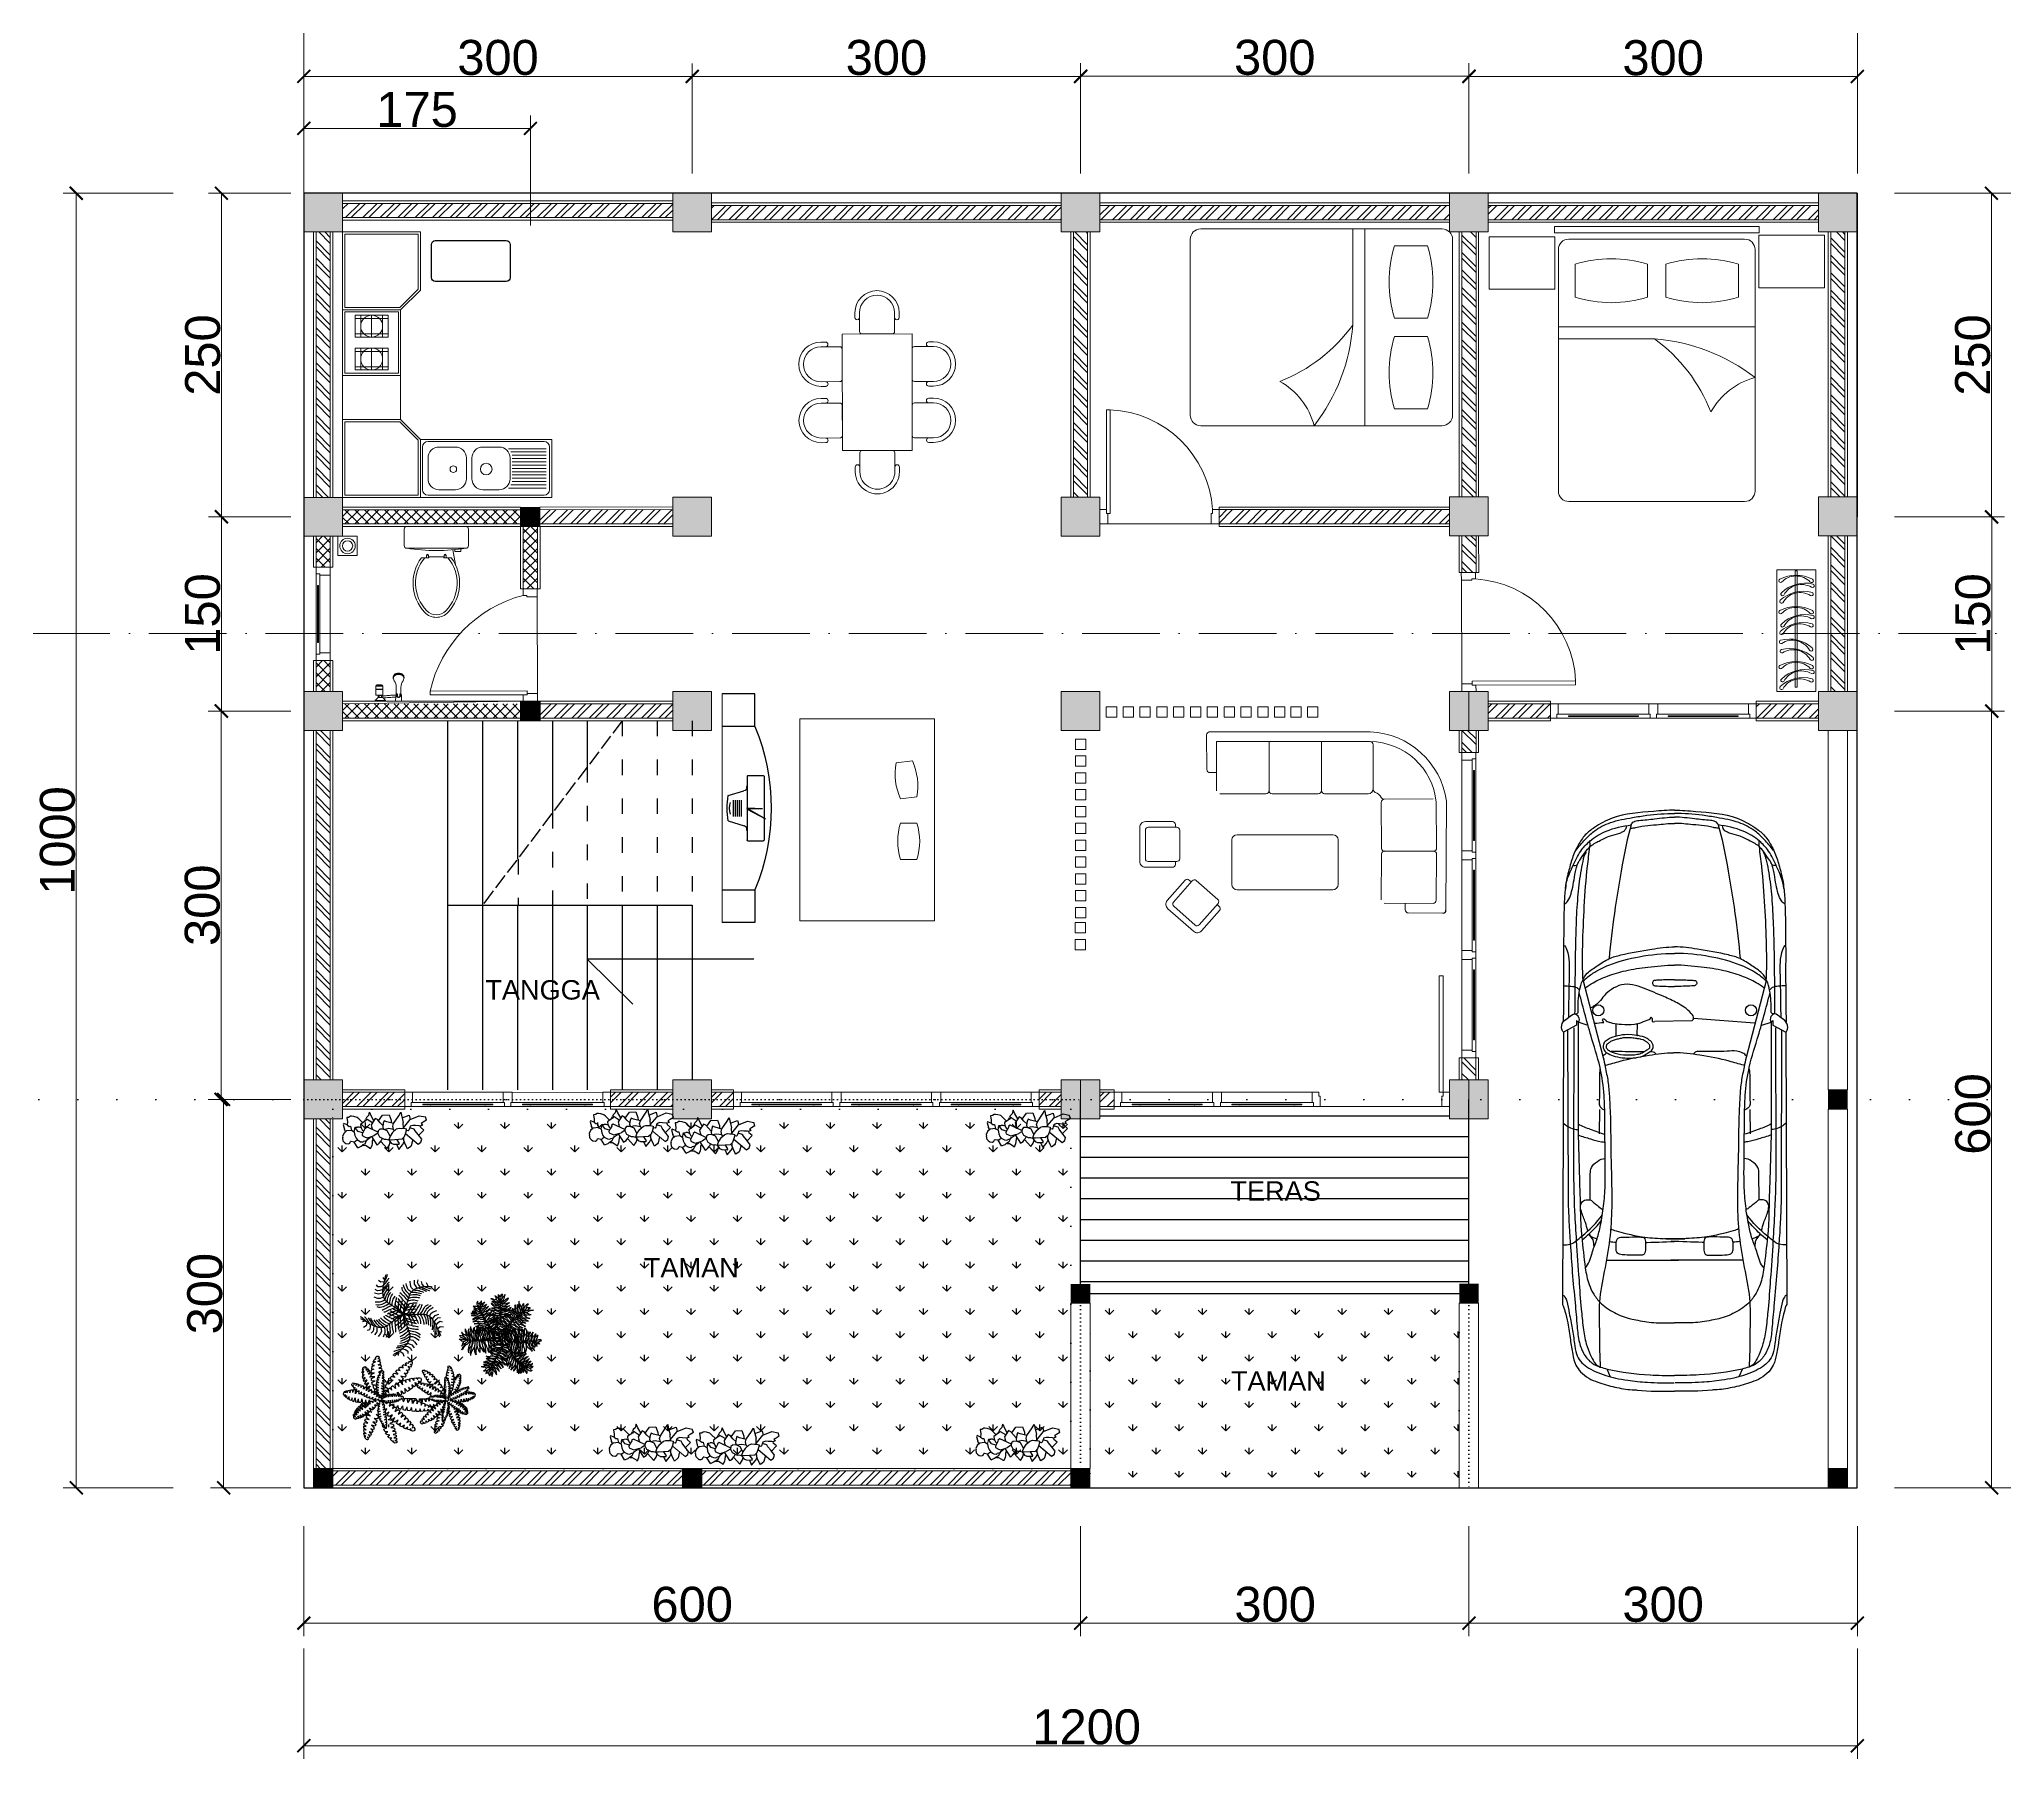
# Model space of a CAD drawing. Header units: millimetres. Extents: x -12161372 to 46643, y -9506984 to 15358.
# Drawn here: x 33788 to 35306, y 5825 to 7153 of the extents above; entities that cross this region are included whole.
import ezdxf

# ---------------------------------------------------------------- set-up
doc = ezdxf.new("R2010")
doc.units = ezdxf.units.MM
for name, pattern in [('ACAD_ISO02W100', [15, 12, -3]), ('ACAD_ISO03W100', [30, 12, -18]), ('ACAD_ISO07W100', [3, 0, -3]), ('ACAD_ISO10W100', [18, 12, -3, 0, -3]), ('DASHED', [70, 50, -20])]:
    doc.linetypes.add(name, pattern=pattern)
for name, color, linetype, lineweight in [('arsiran', 202, 'Continuous', 0), ('dimensi', 50, 'Continuous', 5), ('dinding', 110, 'Continuous', 9), ('furniture', 7, 'Continuous', 5), ('garis potongan', 3, 'ACAD_ISO10W100', 18), ('interior', 7, 'Continuous', 13), ('jendela', 7, 'Continuous', 15), ('kolom', 150, 'Continuous', 13), ('pintu', 7, 'Continuous', 13), ('tumbuhan', 3, 'Continuous', 5)]:
    doc.layers.add(name, color=color, linetype=linetype, lineweight=lineweight)
for name, color, linetype in [('DIENHOA', 3, 'Continuous'), ('lantai', 9, 'Continuous'), ('RENCANA ATAP', 7, 'Continuous'), ('RING BALOK', 7, 'Continuous'), ('THIET-BI', 21, 'Continuous')]:
    doc.layers.add(name, color=color, linetype=linetype)
doc.layers.add('GRID', color=7, linetype='Continuous', plot=False)
doc.layers.add('lahan', color=253, linetype='Continuous', plot=False)
doc.styles.get("Standard").update_dxf_attribs({"font": 'arial.ttf'})
doc.dimstyles.new('ISO-25', dxfattribs={"dimtxt": 4.5, "dimasz": 10, "dimexe": 10, "dimexo": 10, "dimtad": 1, "dimtxsty": 'Standard', "dimblk": 'ARCHTICK', "dimcen": 2.5, "dimclrt": 256, "dimadec": 0, "dimazin": 0, "dimtfac": 1, "dimtmove": 0, "dimatfit": 3, "dimfxl": 75, "dimfxlon": 1, "dimtfillclr": 256, "dimlwd": -1, "dimlwe": -1, "dimarcsym": 0})
pattern_1 = [(90, (21682.977, 743.87), (-17.960512, 17.960512), [4.7625, -31.158524]), (45, (21682.977, 743.87), (-17.96051, 17.96051), [4.7625, -20.6375]), (135, (21682.977, 743.87), (-17.96051, -17.96051), [4.7625, -20.6375])]
pattern_2 = [(45, (-2274.681, -4513.269), (-6.735192, 6.735192), []), (45, (-2270.191, -4513.269), (-6.735192, 6.735192), [])]
pattern_3 = [(45, (-2527.686, -4513.269), (-6.735192, 6.735192), []), (45, (-2523.196, -4513.269), (-6.735192, 6.735192), [])]

# ---------------------------------------------------------------- blocks, each defined once
blk = doc.blocks.new('*U21')
at = {"layer": 'arsiran'}
h = blk.add_hatch(dxfattribs=at)
h.set_pattern_fill('ANSI32', color=256)
h.set_pattern_definition([(45, (-2340.073, -4513.269), (-6.735192, 6.735192), []), (45, (-2335.583, -4513.269), (-6.735192, 6.735192), [])])
h.paths.add_polyline_path([(0, 5.5), (0, -5.5), (204.6, -5.5), (204.6, 5.5)])
blk.add_lwpolyline([(0, -5.5), (204.6, -5.5), (204.6, 5.5), (0, 5.5)], close=True, dxfattribs=at)
at = {"layer": 'dinding'}
blk.add_lwpolyline([(0, -7.5), (204.6, -7.5), (204.6, 7.5), (0, 7.5)], close=True, dxfattribs=at)
blk = doc.blocks.new('*U22')
at = {"layer": 'arsiran'}
h = blk.add_hatch(dxfattribs=at)
h.set_pattern_fill('ANSI32', color=256)
h.set_pattern_definition([(45, (-2339.748, -4513.269), (-6.735192, 6.735192), []), (45, (-2335.258, -4513.269), (-6.735192, 6.735192), [])])
h.paths.add_polyline_path([(0, 5.5), (0, -5.5), (204.9, -5.5), (204.9, 5.5)])
blk.add_lwpolyline([(0, -5.5), (204.9, -5.5), (204.9, 5.5), (0, 5.5)], close=True, dxfattribs=at)
at = {"layer": 'dinding'}
blk.add_lwpolyline([(0, -7.5), (204.9, -7.5), (204.9, 7.5), (0, 7.5)], close=True, dxfattribs=at)
blk = doc.blocks.new('*U23')
at = {"layer": 'arsiran'}
h = blk.add_hatch(dxfattribs=at)
h.set_pattern_fill('ANSI32', color=256)
h.set_pattern_definition([(45, (-2339.681, -4513.269), (-6.735192, 6.735192), []), (45, (-2335.191, -4513.269), (-6.735192, 6.735192), [])])
h.paths.add_polyline_path([(0, 5.5), (0, -5.5), (205, -5.5), (205, 5.5)])
blk.add_lwpolyline([(0, -5.5), (205, -5.5), (205, 5.5), (0, 5.5)], close=True, dxfattribs=at)
at = {"layer": 'dinding'}
blk.add_lwpolyline([(0, -7.5), (205, -7.5), (205, 7.5), (0, 7.5)], close=True, dxfattribs=at)
blk = doc.blocks.new('*U10')
at = {"layer": 'arsiran'}
h = blk.add_hatch(dxfattribs=at)
h.set_pattern_fill('ANSI32', color=256)
h.set_pattern_definition(pattern_2)
h.paths.add_polyline_path([(0, 5.5), (0, -5.5), (270, -5.5), (270, 5.5)])
blk.add_lwpolyline([(0, -5.5), (270, -5.5), (270, 5.5), (0, 5.5)], close=True, dxfattribs=at)
at = {"layer": 'dinding'}
blk.add_lwpolyline([(0, -7.5), (270, -7.5), (270, 7.5), (0, 7.5)], close=True, dxfattribs=at)
blk = doc.blocks.new('*U24')
at = {"layer": 'arsiran'}
h = blk.add_hatch(dxfattribs=at)
h.set_pattern_fill('ANSI32', color=256)
h.set_pattern_definition([(45, (-2289.681, -4513.269), (-6.735192, 6.735192), []), (45, (-2285.191, -4513.269), (-6.735192, 6.735192), [])])
h.paths.add_polyline_path([(0, 5.5), (0, -5.5), (255, -5.5), (255, 5.5)])
blk.add_lwpolyline([(0, -5.5), (255, -5.5), (255, 5.5), (0, 5.5)], close=True, dxfattribs=at)
at = {"layer": 'dinding'}
blk.add_lwpolyline([(0, -7.5), (255, -7.5), (255, 7.5), (0, 7.5)], close=True, dxfattribs=at)
blk = doc.blocks.new('*U4')
at = {"layer": 'arsiran'}
h = blk.add_hatch(dxfattribs=at)
h.set_pattern_fill('ANSI32', color=256)
h.set_pattern_definition(pattern_2)
h.paths.add_polyline_path([(0, 5.5), (0, -5.5), (270, -5.5), (270, 5.5)])
blk.add_lwpolyline([(0, -5.5), (270, -5.5), (270, 5.5), (0, 5.5)], close=True, dxfattribs=at)
at = {"layer": 'dinding'}
blk.add_lwpolyline([(0, -7.5), (270, -7.5), (270, 7.5), (0, 7.5)], close=True, dxfattribs=at)
blk = doc.blocks.new('*U36')
at = {"layer": 'arsiran'}
h = blk.add_hatch(dxfattribs=at)
h.set_pattern_fill('ANSI32', color=256)
h.set_pattern_definition([(45, (-2496.686, -4513.269), (-6.735192, 6.735192), []), (45, (-2492.196, -4513.269), (-6.735192, 6.735192), [])])
h.paths.add_polyline_path([(0, 5.5), (0, -5.5), (48, -5.5), (48, 5.5)])
blk.add_lwpolyline([(0, -5.5), (48, -5.5), (48, 5.5), (0, 5.5)], close=True, dxfattribs=at)
at = {"layer": 'dinding'}
blk.add_lwpolyline([(0, -7.5), (48, -7.5), (48, 7.5), (0, 7.5)], close=True, dxfattribs=at)
blk = doc.blocks.new('*U38')
at = {"layer": 'arsiran'}
h = blk.add_hatch(dxfattribs=at)
h.set_pattern_fill('ANSI32', color=256)
h.set_pattern_definition([(45, (-2366.681, -4513.269), (-6.735192, 6.735192), []), (45, (-2362.191, -4513.269), (-6.735192, 6.735192), [])])
h.paths.add_polyline_path([(0, 5.5), (0, -5.5), (178, -5.5), (178, 5.5)])
blk.add_lwpolyline([(0, -5.5), (178, -5.5), (178, 5.5), (0, 5.5)], close=True, dxfattribs=at)
at = {"layer": 'dinding'}
blk.add_lwpolyline([(0, -7.5), (178, -7.5), (178, 7.5), (0, 7.5)], close=True, dxfattribs=at)
blk = doc.blocks.new('*U39')
at = {"layer": 'arsiran'}
h = blk.add_hatch(dxfattribs=at)
h.set_pattern_fill('ANSI32', color=256, angle=0.2241)
h.set_pattern_definition([(45.22412, (-2498.637, -4523.077), (-6.761486, 6.708795), []), (45.22412, (-2494.147, -4523.059), (-6.761486, 6.708795), [])])
h.paths.add_polyline_path([(0, 5.5), (0, -5.5), (28.4, -5.4), (28.3, 5.6)])
blk.add_lwpolyline([(0, -5.5), (28.4, -5.4), (28.3, 5.6), (0, 5.5)], close=True, dxfattribs=at)
at = {"layer": 'dinding'}
blk.add_lwpolyline([(0, -7.5), (28.4, -7.4), (28.3, 7.6), (0, 7.5)], close=True, dxfattribs=at)
blk = doc.blocks.new('*U25')
at = {"layer": 'arsiran'}
h = blk.add_hatch(dxfattribs=at)
h.set_pattern_fill('ANSI32', color=256)
h.set_pattern_definition([(45, (-2424.289, -4513.269), (-6.735192, 6.735192), []), (45, (-2419.799, -4513.269), (-6.735192, 6.735192), [])])
h.paths.add_polyline_path([(0, 5.5), (0, -5.5), (120.4, -5.5), (120.4, 5.5)])
blk.add_lwpolyline([(0, -5.5), (120.4, -5.5), (120.4, 5.5), (0, 5.5)], close=True, dxfattribs=at)
at = {"layer": 'dinding'}
blk.add_lwpolyline([(0, -7.5), (120.4, -7.5), (120.4, 7.5), (0, 7.5)], close=True, dxfattribs=at)
blk = doc.blocks.new('*U42')
at = {"layer": 'arsiran'}
h = blk.add_hatch(dxfattribs=at)
h.set_pattern_fill('ANSI32', color=256)
h.set_pattern_definition(pattern_3)
h.paths.add_polyline_path([(0, 5.5), (0, -5.5), (17, -5.5), (17, 5.5)])
blk.add_lwpolyline([(0, -5.5), (17, -5.5), (17, 5.5), (0, 5.5)], close=True, dxfattribs=at)
at = {"layer": 'dinding'}
blk.add_lwpolyline([(0, -7.5), (17, -7.5), (17, 7.5), (0, 7.5)], close=True, dxfattribs=at)
blk = doc.blocks.new('*U33')
at = {"layer": 'arsiran'}
h = blk.add_hatch(dxfattribs=at)
h.set_pattern_fill('ANSI32', color=256, angle=0.042)
h.set_pattern_definition([(45.04204, (-2530.368, -4515.126), (-6.740132, 6.730249), []), (45.04204, (-2525.878, -4515.123), (-6.740132, 6.730249), [])])
h.paths.add_polyline_path([(0, 5.5), (0, -5.5), (11, -5.5), (11, 5.5)])
blk.add_lwpolyline([(0, -5.5), (11, -5.5), (11, 5.5), (0, 5.5)], close=True, dxfattribs=at)
at = {"layer": 'dinding'}
blk.add_lwpolyline([(0, -7.5), (11, -7.5), (11, 7.5), (0, 7.5)], close=True, dxfattribs=at)
blk = doc.blocks.new('*U68')
at = {"layer": 'arsiran'}
h = blk.add_hatch(dxfattribs=at)
h.set_pattern_fill('ANSI32', color=256)
h.set_pattern_definition([(45, (-2442.189, -4513.269), (-6.735192, 6.735192), []), (45, (-2437.699, -4513.269), (-6.735192, 6.735192), [])])
h.paths.add_polyline_path([(0, 5.5), (0, -5.5), (102.5, -5.5), (102.5, 5.5)])
blk.add_lwpolyline([(0, -5.5), (102.5, -5.5), (102.5, 5.5), (0, 5.5)], close=True, dxfattribs=at)
at = {"layer": 'dinding'}
blk.add_lwpolyline([(0, -7.5), (102.5, -7.5), (102.5, 7.5), (0, 7.5)], close=True, dxfattribs=at)
blk = doc.blocks.new('*U67')
at = {"layer": 'arsiran'}
h = blk.add_hatch(dxfattribs=at)
h.set_pattern_fill('ANSI32', color=256, angle=0.0417)
h.set_pattern_definition([(45.04173, (-2438.656, -4515.046), (-6.740095, 6.730285), []), (45.04173, (-2434.166, -4515.042), (-6.740095, 6.730285), [])])
h.paths.add_polyline_path([(0, 5.5), (0, -5.5), (102.7, -5.4), (102.7, 5.6)])
blk.add_lwpolyline([(0, -5.5), (102.7, -5.4), (102.7, 5.6), (0, 5.5)], close=True, dxfattribs=at)
at = {"layer": 'dinding'}
blk.add_lwpolyline([(0, -7.5), (102.7, -7.4), (102.7, 7.6), (0, 7.5)], close=True, dxfattribs=at)
blk = doc.blocks.new('*U41')
at = {"layer": 'arsiran'}
h = blk.add_hatch(dxfattribs=at)
h.set_pattern_fill('ANSI32', color=256, angle=0.0741)
h.set_pattern_definition([(45.07412, (-2521.851, -4516.535), (-6.743899, 6.726474), []), (45.07412, (-2517.361, -4516.529), (-6.743899, 6.726474), [])])
h.paths.add_polyline_path([(0, 5.5), (0, -5.5), (17, -5.5), (17, 5.5)])
blk.add_lwpolyline([(0, -5.5), (17, -5.5), (17, 5.5), (0, 5.5)], close=True, dxfattribs=at)
at = {"layer": 'dinding'}
blk.add_lwpolyline([(0, -7.5), (17, -7.5), (17, 7.5), (0, 7.5)], close=True, dxfattribs=at)
blk = doc.blocks.new('*U37')
at = {"layer": 'arsiran'}
h = blk.add_hatch(dxfattribs=at)
h.set_pattern_fill('ANSI32', color=256)
h.set_pattern_definition(pattern_3)
h.paths.add_polyline_path([(0, 5.5), (0, -5.5), (17, -5.5), (17, 5.5)])
blk.add_lwpolyline([(0, -5.5), (17, -5.5), (17, 5.5), (0, 5.5)], close=True, dxfattribs=at)
at = {"layer": 'dinding'}
blk.add_lwpolyline([(0, -7.5), (17, -7.5), (17, 7.5), (0, 7.5)], close=True, dxfattribs=at)
blk = doc.blocks.new('*U40')
at = {"layer": 'arsiran'}
h = blk.add_hatch(dxfattribs=at)
h.set_pattern_fill('ANSI32', color=256)
h.set_pattern_definition([(45, (-2496.681, -4513.269), (-6.735192, 6.735192), []), (45, (-2492.191, -4513.269), (-6.735192, 6.735192), [])])
h.paths.add_polyline_path([(0, 5.5), (0, -5.5), (48, -5.5), (48, 5.5)])
blk.add_lwpolyline([(0, -5.5), (48, -5.5), (48, 5.5), (0, 5.5)], close=True, dxfattribs=at)
at = {"layer": 'dinding'}
blk.add_lwpolyline([(0, -7.5), (48, -7.5), (48, 7.5), (0, 7.5)], close=True, dxfattribs=at)
blk = doc.blocks.new('*U48')
at = {"layer": 'arsiran'}
h = blk.add_hatch(dxfattribs=at)
h.set_pattern_fill('ANSI32', color=256)
h.set_pattern_definition([(45, (-2259.737, -4513.269), (-6.735192, 6.735192), []), (45, (-2255.247, -4513.269), (-6.735192, 6.735192), [])])
h.paths.add_polyline_path([(0, 5.5), (0, -5.5), (284.9, -5.5), (284.9, 5.5)])
blk.add_lwpolyline([(0, -5.5), (284.9, -5.5), (284.9, 5.5), (0, 5.5)], close=True, dxfattribs=at)
at = {"layer": 'dinding'}
blk.add_lwpolyline([(0, -7.5), (284.9, -7.5), (284.9, 7.5), (0, 7.5)], close=True, dxfattribs=at)
blk = doc.blocks.new('A$C242571DA')
for p, q in [((1660, 1632), (1714, 1733)), ((1700, 1699), (2985, 1696)), ((1714, 1733), (3817, 1740)), ((1317, 1580), (1910, 1425)), ((1638, 1619), (1625, 1632)), ((1625, 1632), (1660, 1632)), ((1638, 1619), (2503, 1619)), ((1660, 1548), (1638, 1619)), ((1682, 1652), (2695, 1655)), ((2503, 1619), (2862, 1608)), ((3007, 1527), (2808, 1525)), ((1644, 1489), (1610, 1020)), ((2312, 1454), (2501, 1457)), ((3475, 1401), (3475, 843)), ((4315, 1398), (4377, 1370)), ((1626, 1007), (1633, 720)), ((3475, 346), (3475, 904)), ((1740, 585), (1649, 587)), ((1317, 167), (1910, 322)), ((1746, 421), (1649, 421)), ((4315, 349), (4377, 376)), ((1660, 199), (1638, 128)), ((2312, 292), (2501, 290)), ((3007, 220), (2808, 222)), ((1638, 128), (1625, 115)), ((1625, 115), (1660, 115)), ((1638, 128), (2503, 128)), ((1660, 115), (1714, 14)), ((1682, 95), (2695, 91)), ((1700, 47), (2985, 51)), ((1714, 14), (3817, 7)), ((2503, 128), (2862, 139))]:
    blk.add_line(p, q)
for centre in [(1546, 1463), (1546, 284)]:
    blk.add_ellipse(centre, major_axis=(0, 42.9), ratio=0.983266, start_param=4.712389, end_param=10.995574)
for points, knots in [([(0, 873), (0, 928), (16, 1089), (26, 1310), (121, 1476), (189, 1569), (273, 1623), (370, 1666), (483, 1695), (561, 1715), (605, 1716)], [0, 0, 0, 0, 0.16039, 0.479033, 0.632967, 0.722015, 0.817474, 0.927562, 1.03733, 1.167094, 1.167094, 1.167094, 1.167094]), ([(605, 1716), (546, 1714), (449, 1665), (321, 1611), (225, 1521), (147, 1391), (122, 1275), (114, 1209)], [0, 0, 0, 0, 0.1772572, 0.3124951, 0.4151678, 0.5597243, 0.7575412, 0.7575412, 0.7575412, 0.7575412]), ([(723, 1727), (721, 1715), (694, 1690), (643, 1672), (574, 1655), (508, 1647), (455, 1635), (429, 1627), (417, 1624)], [0, 0, 0, 0, 0.034703, 0.0959761, 0.1659336, 0.2471559, 0.2929944, 0.3295918, 0.3295918, 0.3295918, 0.3295918]), ([(605, 1716), (642, 1723), (789, 1729), (1039, 1732), (1344, 1730), (1542, 1733), (1634, 1734)], [0, 0, 0, 0, 0.114897, 0.437061, 0.754269, 1.029686, 1.029686, 1.029686, 1.029686]), ([(1044, 1729), (1049, 1718), (1081, 1704), (1139, 1688), (1238, 1686), (1395, 1691), (1522, 1692), (1601, 1693)], [0, 0, 0, 0, 0.0364992, 0.0923739, 0.1867837, 0.3273982, 0.5667068, 0.5667068, 0.5667068, 0.5667068]), ([(1357, 1732), (1357, 1713), (1360, 1679), (1364, 1630), (1383, 1614), (1391, 1607)], [0, 0, 0, 0, 1.462159, 2.651105, 3.386321, 3.386321, 3.386321, 3.386321]), ([(1714, 1733), (1708, 1738), (1683, 1753), (1629, 1741), (1606, 1691), (1562, 1652), (1594, 1610), (1628, 1608), (1638, 1619)], [0, 0, 0, 0, 0.024864, 0.0846267, 0.1362471, 0.1900683, 0.2245199, 0.2681841, 0.2681841, 0.2681841, 0.2681841]), ([(2415, 1735), (2425, 1723), (2447, 1699), (2461, 1658), (2468, 1629), (2468, 1616)], [1.808086, 1.808086, 1.808086, 1.808086, 2.918874, 4.131288, 5.10151, 5.10151, 5.10151, 5.10151]), ([(2985, 1696), (3051, 1696), (3172, 1691), (3367, 1678), (3575, 1664), (3788, 1644), (3968, 1628), (4104, 1617), (4204, 1578), (4272, 1519), (4301, 1452), (4342, 1305), (4362, 1111), (4367, 937), (4367, 873)], [0, 0, 0, 0, 0.198873, 0.363323, 0.587433, 0.823543, 1.004622, 1.129816, 1.230113, 1.320655, 1.388577, 1.443334, 1.771447, 1.958652, 1.958652, 1.958652, 1.958652]), ([(3357, 1739), (3355, 1719), (3361, 1678), (3324, 1632), (3255, 1544), (3187, 1476), (3125, 1432)], [0, 0, 0, 0, 0.0597371, 0.1139981, 0.1672498, 0.3938869, 0.3938869, 0.3938869, 0.3938869]), ([(3745, 1737), (3749, 1730), (3764, 1717), (3811, 1699), (3895, 1687), (4003, 1663), (4108, 1649), (4196, 1638), (4259, 1603), (4302, 1550), (4340, 1484), (4365, 1408), (4390, 1324), (4398, 1267), (4402, 1235)], [0, 0, 0, 0, 0.0219205, 0.0572122, 0.1522539, 0.2718866, 0.3894011, 0.4710097, 0.5346344, 0.5986698, 0.6733118, 0.758696, 0.8351341, 0.9293726, 0.9293726, 0.9293726, 0.9293726]), ([(3817, 1740), (3833, 1730), (3883, 1718), (3973, 1695), (4085, 1680), (4194, 1663), (4281, 1644), (4344, 1598), (4390, 1540), (4427, 1449), (4458, 1337), (4476, 1233), (4478, 1175), (4479, 1162)], [0, 0, 0, 0, 0.056668, 0.14946, 0.28161, 0.392935, 0.481686, 0.542967, 0.622845, 0.69797, 0.833643, 0.965665, 1.00577, 1.00577, 1.00577, 1.00577]), ([(311, 1637), (282, 1614), (230, 1570), (149, 1486), (85, 1361), (60, 1219), (33, 1054), (25, 945), (25, 873)], [0, 0, 0, 0, 0.1095129, 0.2035347, 0.3452507, 0.5161382, 0.6275464, 0.8383798, 0.8383798, 0.8383798, 0.8383798]), ([(427, 1657), (429, 1647), (427, 1625), (400, 1617), (368, 1594), (328, 1565), (272, 1524), (237, 1452), (196, 1377), (184, 1315), (170, 1280), (157, 1254), (133, 1244), (119, 1243)], [0, 0, 0, 0, 0.0304541, 0.0502818, 0.0786089, 0.1479133, 0.1986294, 0.2831705, 0.3780326, 0.4523267, 0.4667809, 0.4902599, 0.5347198, 0.5347198, 0.5347198, 0.5347198]), ([(1317, 1580), (1228, 1586), (1036, 1585), (741, 1573), (486, 1553), (333, 1534), (283, 1528)], [0, 0, 0, 0, 0.269375, 0.574535, 0.885339, 1.036319, 1.036319, 1.036319, 1.036319]), ([(324, 1558), (345, 1572), (400, 1585), (516, 1607), (680, 1626), (885, 1636), (1117, 1642), (1346, 1644), (1505, 1645), (1574, 1646)], [0, 0, 0, 0, 0.076148, 0.165903, 0.355672, 0.569871, 0.782325, 1.050047, 1.257936, 1.257936, 1.257936, 1.257936]), ([(1555, 1618), (1528, 1618), (1473, 1620), (1393, 1609), (1318, 1591), (1249, 1545), (1201, 1467), (1143, 1386), (1105, 1240), (1076, 1072), (1056, 932), (1056, 873)], [0, 0, 0, 0, 0.082256, 0.165174, 0.241383, 0.30939, 0.405348, 0.511507, 0.603349, 0.843635, 1.017671, 1.017671, 1.017671, 1.017671]), ([(1317, 1580), (1297, 1556), (1248, 1494), (1178, 1350), (1124, 1137), (1106, 965), (1106, 873)], [0, 0, 0, 0, 0.0947759, 0.2311242, 0.4700259, 0.7400315, 0.7400315, 0.7400315, 0.7400315]), ([(1373, 1563), (1357, 1545), (1322, 1490), (1277, 1386), (1233, 1244), (1211, 1069), (1197, 942), (1197, 873)], [0, 0, 0, 0, 0.0708922, 0.1925846, 0.3348457, 0.5072814, 0.7109928, 0.7109928, 0.7109928, 0.7109928]), ([(3536, 1563), (3520, 1551), (3484, 1526), (3408, 1511), (3323, 1473), (3208, 1445), (3073, 1422), (2867, 1405), (2626, 1413), (2397, 1411), (2201, 1417), (2001, 1438), (1732, 1526), (1528, 1579), (1408, 1611)], [0, 0, 0, 0, 0.05975, 0.126928, 0.230034, 0.336675, 0.482225, 0.641324, 0.954906, 1.203173, 1.330375, 1.542773, 1.802261, 2.175545, 2.175545, 2.175545, 2.175545]), ([(1574, 1646), (1573, 1638), (1574, 1622), (1560, 1619), (1555, 1618)], [0, 0, 0, 0, 0.02274132, 0.03717479, 0.03717479, 0.03717479, 0.03717479]), ([(2424, 1619), (2442, 1590), (2464, 1519), (2495, 1451), (2502, 1411)], [0, 0, 0, 0, 0.1000351, 0.2184418, 0.2184418, 0.2184418, 0.2184418]), ([(2508, 1618), (2521, 1588), (2537, 1527), (2560, 1458), (2563, 1421), (2564, 1411)], [0, 0, 0, 0, 2.528586, 4.711885, 5.408215, 5.408215, 5.408215, 5.408215]), ([(2808, 1525), (2792, 1525), (2752, 1520), (2711, 1473), (2690, 1431), (2691, 1410)], [0, 0, 0, 0, 0.0486628, 0.1144515, 0.1777721, 0.1777721, 0.1777721, 0.1777721]), ([(2695, 1655), (2830, 1655), (3041, 1651), (3351, 1631), (3527, 1623), (3627, 1612)], [0, 0, 0, 0, 0.4042759, 0.6333827, 0.9326252, 0.9326252, 0.9326252, 0.9326252]), ([(2862, 1608), (2921, 1607), (3047, 1601), (3191, 1602), (3357, 1584), (3498, 1571), (3623, 1549), (3664, 1533)], [0, 0, 0, 0, 0.1783018, 0.3787173, 0.431954, 0.6762374, 0.8077184, 0.8077184, 0.8077184, 0.8077184]), ([(3248, 1545), (3227, 1550), (3176, 1562), (3114, 1593), (3053, 1605), (3010, 1579), (3010, 1545), (3010, 1516), (3034, 1500), (3053, 1465), (3079, 1444), (3084, 1424)], [0, 0, 0, 0, 0.0655106, 0.1550445, 0.2094604, 0.2438604, 0.287164, 0.3001388, 0.3275984, 0.3616951, 0.4200969, 0.4200969, 0.4200969, 0.4200969]), ([(3319, 1587), (3303, 1568), (3257, 1517), (3207, 1467), (3171, 1440)], [0, 0, 0, 0, 1.868162, 5.271297, 5.271297, 5.271297, 5.271297]), ([(3275, 1533), (3288, 1528), (3300, 1505), (3308, 1482), (3312, 1473)], [0, 0, 0, 0, 0.983949, 1.771691, 1.771691, 1.771691, 1.771691]), ([(3372, 1495), (3354, 1497), (3316, 1495), (3292, 1526), (3275, 1533)], [0, 0, 0, 0, 0.0535488, 0.1060573, 0.1060573, 0.1060573, 0.1060573]), ([(3627, 1612), (3702, 1609), (3826, 1597), (3991, 1583), (4112, 1562), (4212, 1523), (4290, 1488), (4301, 1448)], [0, 0, 0, 0, 0.2277977, 0.3719478, 0.4996814, 0.5863441, 0.709615, 0.709615, 0.709615, 0.709615]), ([(3664, 1533), (3687, 1526), (3735, 1502), (3817, 1445), (3884, 1343), (3925, 1240), (3937, 1177), (3940, 1158)], [0, 0, 0, 0, 0.0720749, 0.1581284, 0.2958089, 0.4262456, 0.4842292, 0.4842292, 0.4842292, 0.4842292]), ([(114, 1209), (215, 1239), (443, 1285), (788, 1339), (1030, 1371), (1146, 1379)], [0, 0, 0, 0, 0.317374, 0.69576, 1.04714, 1.04714, 1.04714, 1.04714]), ([(1898, 1426), (1889, 1421), (1871, 1397), (1856, 1345), (1868, 1234), (1864, 1132), (1863, 1038), (1877, 1022), (1885, 1016)], [0, 0, 0, 0, 0.842998, 2.122875, 3.997599, 9.174838, 10.012722, 10.751336, 10.751336, 10.751336, 10.751336]), ([(1970, 1407), (1960, 1370), (1927, 1259), (1891, 1078), (1874, 933), (1874, 864)], [0, 0, 0, 0, 0.1139079, 0.3411539, 0.543502, 0.543502, 0.543502, 0.543502]), ([(1910, 1425), (1933, 1419), (1996, 1408), (2094, 1386), (2212, 1377), (2419, 1367), (2705, 1366), (3033, 1354), (3316, 1371), (3559, 1416), (3789, 1462), (4029, 1453), (4196, 1455), (4293, 1448), (4301, 1448)], [0, 0, 0, 0, 0.073325, 0.188896, 0.303039, 0.425821, 0.811242, 1.159737, 1.41058, 1.660623, 1.899627, 2.11145, 2.377727, 2.401703, 2.401703, 2.401703, 2.401703]), ([(1997, 1450), (2040, 1455), (2127, 1452), (2220, 1454), (2287, 1457), (2306, 1434), (2313, 1420), (2316, 1414)], [0, 0, 0, 0, 3.267856, 6.568708, 7.399663, 8.099385, 8.621705, 8.621705, 8.621705, 8.621705]), ([(3232, 1368), (3241, 1356), (3253, 1316), (3272, 1241), (3298, 1128), (3311, 975), (3311, 858), (3312, 794)], [0, 0, 0, 0, 0.0451009, 0.1211996, 0.2308505, 0.385263, 0.5739042, 0.5739042, 0.5739042, 0.5739042]), ([(3295, 1175), (3295, 1207), (3300, 1250), (3298, 1304), (3326, 1329), (3364, 1321), (3399, 1329), (3422, 1316), (3431, 1298), (3439, 1234), (3440, 1174), (3435, 1112), (3419, 1102), (3396, 1099), (3363, 1101), (3331, 1097), (3299, 1108), (3297, 1140), (3295, 1161), (3295, 1175)], [0, 0, 0, 0, 0.0969044, 0.1295913, 0.1506192, 0.1985921, 0.2360698, 0.2557908, 0.2719711, 0.2929882, 0.44406, 0.4519132, 0.4720918, 0.4918599, 0.5228758, 0.5707096, 0.5892096, 0.6145759, 0.654681, 0.654681, 0.654681, 0.654681]), ([(4402, 1235), (4412, 1185), (4422, 1066), (4424, 946), (4424, 878)], [0, 0, 0, 0, 0.1502861, 0.3522699, 0.3522699, 0.3522699, 0.3522699]), ([(114, 1209), (103, 1207), (84, 1188), (76, 1122), (68, 1017), (53, 925), (53, 873)], [0, 0, 0, 0, 0.0314754, 0.0702057, 0.1915753, 0.3439346, 0.3439346, 0.3439346, 0.3439346]), ([(136, 1213), (139, 1212), (138, 1193), (133, 1168), (119, 1112), (116, 1059), (109, 975), (102, 920), (102, 873)], [0, 0, 0, 0, 0.0114788, 0.0403472, 0.0875838, 0.1755608, 0.1991501, 0.3369659, 0.3369659, 0.3369659, 0.3369659]), ([(3339, 1099), (3339, 1095), (3336, 1011), (3333, 926), (3330, 846)], [11.235438, 11.235438, 11.235438, 11.235438, 11.552536, 17.586883, 17.586883, 17.586883, 17.586883]), ([(3940, 1158), (3950, 1111), (3964, 1016), (3960, 921), (3960, 873)], [0, 0, 0, 0, 0.140379, 0.2808468, 0.2808468, 0.2808468, 0.2808468]), ([(1311, 873), (1311, 902), (1309, 951), (1315, 1002), (1314, 1039), (1332, 1045), (1346, 1044), (1357, 1029), (1359, 970), (1362, 918), (1363, 873)], [0, 0, 0, 0, 0.0857277, 0.1381048, 0.1641986, 0.1769751, 0.1890325, 0.2028129, 0.2286049, 0.3592554, 0.3592554, 0.3592554, 0.3592554]), ([(1626, 1007), (1623, 1013), (1603, 1029), (1559, 995), (1523, 952), (1480, 878), (1431, 774), (1385, 658), (1344, 551), (1343, 462), (1380, 387), (1428, 330), (1480, 295), (1510, 257), (1525, 233), (1528, 222)], [0, 0, 0, 0, 0.527288, 1.647451, 3.487558, 5.099073, 7.968657, 12.238313, 14.475187, 16.613757, 18.744202, 20.639343, 22.223389, 23.452731, 24.286529, 24.286529, 24.286529, 24.286529]), ([(3232, 379), (3241, 391), (3253, 431), (3272, 506), (3298, 619), (3311, 772), (3311, 888), (3312, 952)], [0, 0, 0, 0, 0.0451009, 0.1211996, 0.2308505, 0.385263, 0.5739042, 0.5739042, 0.5739042, 0.5739042]), ([(0, 873), (0, 819), (16, 658), (26, 437), (121, 270), (189, 178), (273, 124), (370, 80), (483, 52), (561, 32), (605, 31)], [0, 0, 0, 0, 0.16039, 0.479033, 0.632967, 0.722015, 0.817474, 0.927562, 1.03733, 1.167094, 1.167094, 1.167094, 1.167094]), ([(311, 109), (282, 133), (230, 177), (149, 261), (85, 385), (60, 528), (33, 692), (25, 802), (25, 873)], [0, 0, 0, 0, 0.1095129, 0.2035347, 0.3452507, 0.5161382, 0.6275464, 0.8383798, 0.8383798, 0.8383798, 0.8383798]), ([(114, 538), (103, 540), (84, 559), (76, 625), (68, 729), (53, 822), (53, 873)], [0, 0, 0, 0, 0.0314754, 0.0702057, 0.1915753, 0.3439346, 0.3439346, 0.3439346, 0.3439346]), ([(136, 534), (139, 535), (138, 553), (133, 578), (119, 635), (116, 688), (109, 772), (102, 827), (102, 873)], [0, 0, 0, 0, 0.0114788, 0.0403472, 0.0875838, 0.1755608, 0.1991501, 0.3369659, 0.3369659, 0.3369659, 0.3369659]), ([(1555, 129), (1528, 129), (1473, 126), (1393, 138), (1318, 156), (1249, 201), (1201, 280), (1143, 361), (1105, 506), (1076, 674), (1056, 814), (1056, 873)], [0, 0, 0, 0, 0.082256, 0.165174, 0.241383, 0.30939, 0.405348, 0.511507, 0.603349, 0.843635, 1.017671, 1.017671, 1.017671, 1.017671]), ([(1317, 167), (1297, 191), (1248, 252), (1178, 396), (1124, 609), (1106, 782), (1106, 873)], [0, 0, 0, 0, 0.0947759, 0.2311242, 0.4700259, 0.7400315, 0.7400315, 0.7400315, 0.7400315]), ([(1373, 184), (1357, 202), (1322, 257), (1277, 361), (1233, 503), (1211, 677), (1197, 804), (1197, 873)], [0, 0, 0, 0, 0.0708922, 0.1925846, 0.3348457, 0.5072814, 0.7109928, 0.7109928, 0.7109928, 0.7109928]), ([(1311, 873), (1311, 844), (1309, 796), (1315, 745), (1314, 707), (1332, 702), (1346, 703), (1357, 718), (1359, 777), (1362, 829), (1363, 873)], [0, 0, 0, 0, 0.0857277, 0.1381048, 0.1641986, 0.1769751, 0.1890325, 0.2028129, 0.2286049, 0.3592554, 0.3592554, 0.3592554, 0.3592554]), ([(1970, 339), (1960, 377), (1927, 488), (1893, 663), (1874, 802), (1874, 864)], [0, 0, 0, 0, 0.1139079, 0.3411539, 0.5260188, 0.5260188, 0.5260188, 0.5260188]), ([(2985, 51), (3051, 51), (3172, 56), (3367, 69), (3575, 82), (3788, 103), (3968, 119), (4104, 130), (4204, 169), (4272, 227), (4301, 295), (4342, 441), (4362, 636), (4367, 810), (4367, 873)], [0, 0, 0, 0, 0.198873, 0.363323, 0.587433, 0.823543, 1.004622, 1.129816, 1.230113, 1.320655, 1.388577, 1.443334, 1.771447, 1.958652, 1.958652, 1.958652, 1.958652]), ([(3339, 648), (3339, 652), (3336, 736), (3333, 820), (3330, 901)], [11.235438, 11.235438, 11.235438, 11.235438, 11.552536, 17.586883, 17.586883, 17.586883, 17.586883]), ([(3940, 589), (3950, 636), (3964, 730), (3960, 826), (3960, 873)], [0, 0, 0, 0, 0.140379, 0.2808468, 0.2808468, 0.2808468, 0.2808468]), ([(4402, 512), (4412, 561), (4422, 681), (4424, 800), (4424, 869)], [0, 0, 0, 0, 0.1502861, 0.3522699, 0.3522699, 0.3522699, 0.3522699]), ([(1639, 326), (1635, 324), (1629, 318), (1613, 315), (1612, 324), (1613, 330), (1619, 338), (1629, 346), (1638, 366), (1649, 405), (1656, 473), (1656, 543), (1645, 611), (1623, 651), (1615, 684), (1598, 691), (1604, 697), (1610, 700), (1619, 699), (1626, 701), (1638, 699), (1633, 713), (1633, 720)], [0, 0, 0, 0, 0.0138597, 0.0278304, 0.0329137, 0.0379971, 0.0465756, 0.0592704, 0.0762214, 0.1105991, 0.1789801, 0.2766959, 0.3173629, 0.3800771, 0.4110544, 0.4160421, 0.4210284, 0.4277212, 0.4387433, 0.4448131, 0.4508005, 0.4694463, 0.4694463, 0.4694463, 0.4694463]), ([(1740, 585), (1738, 572), (1750, 644), (1766, 664), (1792, 700), (1821, 710), (1853, 704), (1874, 668), (1905, 623), (1916, 557), (1915, 484), (1906, 418), (1885, 363), (1859, 329), (1831, 318), (1811, 323), (1792, 329), (1778, 350), (1753, 386), (1738, 466), (1729, 497), (1742, 598), (1740, 585)], [0, 0, 0, 0, 0.03969, 0.089634, 0.13125, 0.1542862, 0.1797268, 0.2207266, 0.2680991, 0.3447665, 0.4095645, 0.4843001, 0.541515, 0.5817687, 0.6060665, 0.6262474, 0.6436722, 0.6634686, 0.6988791, 0.7758465, 0.8696394, 0.907731, 0.907731, 0.907731, 0.907731]), ([(1765, 587), (1766, 591), (1766, 595), (1769, 606), (1770, 611), (1773, 627), (1776, 633), (1780, 642), (1782, 645), (1786, 651), (1787, 653), (1793, 660), (1797, 666), (1804, 674), (1807, 676), (1811, 679), (1813, 680), (1817, 682), (1819, 683), (1824, 683), (1828, 683), (1832, 682), (1834, 682), (1836, 680), (1838, 679), (1842, 674), (1845, 670), (1850, 662), (1853, 657), (1859, 647), (1862, 643), (1868, 633), (1871, 627), (1877, 616), (1879, 610), (1883, 597), (1884, 591), (1888, 571), (1890, 556), (1891, 527), (1891, 513), (1889, 470), (1885, 441), (1874, 404), (1871, 394), (1863, 379), (1861, 373), (1854, 364), (1851, 359), (1845, 353), (1842, 350), (1836, 346), (1833, 345), (1829, 345), (1828, 345), (1825, 345), (1823, 345), (1818, 346), (1815, 347), (1811, 349), (1809, 349), (1808, 350), (1808, 350), (1807, 351), (1807, 352), (1805, 354), (1803, 356), (1800, 361), (1798, 364), (1795, 368), (1793, 370), (1789, 377), (1787, 381), (1782, 389), (1780, 394), (1777, 403), (1775, 408), (1771, 423), (1768, 434), (1765, 450), (1764, 456), (1761, 467), (1760, 471), (1758, 484), (1757, 493), (1758, 511), (1758, 516), (1759, 528), (1759, 534), (1761, 554), (1763, 571), (1764, 581), (1765, 583), (1765, 585), (1765, 585), (1765, 586), (1765, 587), (1765, 587)], [0.497033, 0.497033, 0.497033, 0.497033, 0.723444, 0.723444, 0.974636, 0.974636, 1.50964, 1.50964, 2.044645, 2.044645, 2.271061, 2.271061, 2.862376, 2.862376, 3.217654, 3.217654, 3.537253, 3.537253, 3.856852, 3.856852, 4.368613, 4.368613, 4.584627, 4.584627, 4.99269, 4.99269, 5.400753, 5.400753, 5.808816, 5.808816, 6.216879, 6.216879, 6.778716, 6.778716, 7.350371, 7.350371, 7.922025, 7.922025, 9.065335, 9.065335, 10.208644, 10.208644, 12.495263, 12.495263, 13.409896, 13.409896, 13.929088, 13.929088, 14.44828, 14.44828, 14.909885, 14.909885, 15.371489, 15.371489, 15.62524, 15.62524, 15.87899, 15.87899, 16.120875, 16.120875, 16.36276, 16.36276, 16.51635, 16.51635, 16.669941, 16.669941, 16.921521, 16.921521, 17.136676, 17.136676, 17.351831, 17.351831, 17.782142, 17.782142, 18.204974, 18.204974, 18.627807, 18.627807, 19.473473, 19.473473, 19.978923, 19.978923, 20.484372, 20.484372, 21.475119, 21.475119, 21.859144, 21.859144, 22.162884, 22.162884, 22.770362, 22.770362, 22.900493, 22.900493, 22.951221, 22.951221, 22.964298, 22.964298, 22.964298, 22.964298]), ([(1864, 379), (1863, 384), (1858, 414), (1867, 502), (1865, 581), (1864, 639)], [1.749253, 1.749253, 1.749253, 1.749253, 2.122875, 3.997599, 8.307432, 8.307432, 8.307432, 8.307432]), ([(1863, 686), (1864, 694), (1865, 711), (1877, 724), (1885, 731)], [9.436432, 9.436432, 9.436432, 9.436432, 10.012722, 10.751336, 10.751336, 10.751336, 10.751336]), ([(3295, 572), (3295, 539), (3300, 497), (3298, 443), (3326, 418), (3364, 426), (3399, 417), (3422, 431), (3431, 449), (3439, 513), (3440, 572), (3435, 635), (3419, 645), (3396, 648), (3363, 646), (3331, 650), (3299, 639), (3297, 606), (3295, 586), (3295, 572)], [0, 0, 0, 0, 0.0969044, 0.1295913, 0.1506192, 0.1985921, 0.2360698, 0.2557908, 0.2719711, 0.2929882, 0.44406, 0.4519132, 0.4720918, 0.4918599, 0.5228758, 0.5707096, 0.5892096, 0.6145759, 0.654681, 0.654681, 0.654681, 0.654681]), ([(605, 31), (546, 32), (449, 82), (321, 136), (225, 226), (147, 356), (122, 472), (114, 538)], [0, 0, 0, 0, 0.1772572, 0.3124951, 0.4151678, 0.5597243, 0.7575412, 0.7575412, 0.7575412, 0.7575412]), ([(114, 538), (215, 508), (443, 462), (788, 408), (1030, 376), (1146, 368)], [0, 0, 0, 0, 0.317374, 0.69576, 1.04714, 1.04714, 1.04714, 1.04714]), ([(427, 90), (429, 100), (427, 122), (400, 130), (368, 153), (328, 182), (272, 223), (237, 295), (196, 370), (184, 432), (170, 467), (157, 493), (133, 502), (119, 504)], [0, 0, 0, 0, 0.0304541, 0.0502818, 0.0786089, 0.1479133, 0.1986294, 0.2831705, 0.3780326, 0.4523267, 0.4667809, 0.4902599, 0.5347198, 0.5347198, 0.5347198, 0.5347198]), ([(3664, 214), (3687, 221), (3735, 244), (3817, 302), (3884, 404), (3925, 507), (3937, 570), (3940, 589)], [0, 0, 0, 0, 0.0720749, 0.1581284, 0.2958089, 0.4262456, 0.4842292, 0.4842292, 0.4842292, 0.4842292]), ([(3745, 10), (3749, 17), (3764, 30), (3811, 48), (3895, 60), (4003, 84), (4108, 98), (4196, 108), (4259, 144), (4302, 197), (4340, 263), (4365, 339), (4390, 422), (4398, 480), (4402, 512)], [0, 0, 0, 0, 0.0219205, 0.0572122, 0.1522539, 0.2718866, 0.3894011, 0.4710097, 0.5346344, 0.5986698, 0.6733118, 0.758696, 0.8351341, 0.9293726, 0.9293726, 0.9293726, 0.9293726]), ([(3817, 7), (3833, 17), (3883, 29), (3973, 52), (4085, 66), (4194, 84), (4281, 102), (4344, 149), (4390, 206), (4427, 298), (4458, 410), (4476, 513), (4478, 572), (4479, 585)], [0, 0, 0, 0, 0.056668, 0.14946, 0.28161, 0.392935, 0.481686, 0.542967, 0.622845, 0.69797, 0.833643, 0.965665, 1.00577, 1.00577, 1.00577, 1.00577]), ([(3536, 184), (3520, 196), (3484, 221), (3408, 236), (3323, 274), (3208, 302), (3073, 325), (2867, 342), (2626, 334), (2397, 336), (2201, 330), (2001, 309), (1732, 221), (1528, 168), (1408, 136)], [0, 0, 0, 0, 0.05975, 0.126928, 0.230034, 0.336675, 0.482225, 0.641324, 0.954906, 1.203173, 1.330375, 1.542773, 1.802261, 2.175545, 2.175545, 2.175545, 2.175545]), ([(1898, 321), (1889, 326), (1881, 337), (1875, 348), (1874, 350)], [0, 0, 0, 0, 0.8429982, 0.9626806, 0.9626806, 0.9626806, 0.9626806]), ([(1910, 322), (1933, 328), (1996, 339), (2094, 361), (2212, 370), (2419, 380), (2705, 380), (3033, 393), (3316, 376), (3559, 331), (3789, 285), (4029, 294), (4196, 292), (4293, 299), (4301, 299)], [0, 0, 0, 0, 0.073325, 0.188896, 0.303039, 0.425821, 0.811242, 1.159737, 1.41058, 1.660623, 1.899627, 2.11145, 2.377727, 2.401703, 2.401703, 2.401703, 2.401703]), ([(1997, 296), (2040, 292), (2127, 295), (2220, 292), (2287, 290), (2306, 312), (2313, 327), (2316, 333)], [0, 0, 0, 0, 3.267856, 6.568708, 7.399663, 8.099385, 8.621705, 8.621705, 8.621705, 8.621705]), ([(2424, 128), (2442, 157), (2464, 228), (2495, 296), (2502, 335)], [0, 0, 0, 0, 0.1000351, 0.2184418, 0.2184418, 0.2184418, 0.2184418]), ([(2508, 128), (2521, 159), (2537, 220), (2560, 288), (2563, 326), (2564, 335)], [0, 0, 0, 0, 2.528586, 4.711885, 5.408215, 5.408215, 5.408215, 5.408215]), ([(2808, 222), (2792, 222), (2752, 227), (2711, 274), (2690, 316), (2691, 337)], [0, 0, 0, 0, 0.0486628, 0.1144515, 0.1777721, 0.1777721, 0.1777721, 0.1777721]), ([(3248, 202), (3227, 196), (3176, 185), (3114, 154), (3053, 141), (3010, 168), (3010, 201), (3010, 231), (3034, 247), (3053, 282), (3079, 303), (3084, 322)], [0, 0, 0, 0, 0.0655106, 0.1550445, 0.2094604, 0.2438604, 0.287164, 0.3001388, 0.3275984, 0.3616951, 0.4200969, 0.4200969, 0.4200969, 0.4200969]), ([(3357, 7), (3355, 28), (3361, 69), (3324, 115), (3255, 203), (3187, 271), (3125, 315)], [0, 0, 0, 0, 0.0597371, 0.1139981, 0.1672498, 0.3938869, 0.3938869, 0.3938869, 0.3938869]), ([(3319, 160), (3303, 179), (3257, 230), (3207, 280), (3171, 307)], [0, 0, 0, 0, 1.868162, 5.271297, 5.271297, 5.271297, 5.271297]), ([(1317, 167), (1228, 161), (1036, 162), (741, 174), (486, 193), (333, 212), (283, 218)], [0, 0, 0, 0, 0.269375, 0.574535, 0.885339, 1.036319, 1.036319, 1.036319, 1.036319]), ([(324, 189), (345, 175), (400, 162), (516, 140), (680, 121), (885, 111), (1117, 105), (1346, 103), (1505, 102), (1574, 101)], [0, 0, 0, 0, 0.076148, 0.165903, 0.355672, 0.569871, 0.782325, 1.050047, 1.257936, 1.257936, 1.257936, 1.257936]), ([(2862, 139), (2921, 139), (3047, 146), (3191, 145), (3357, 163), (3498, 176), (3623, 197), (3664, 214)], [0, 0, 0, 0, 0.1783018, 0.3787173, 0.431954, 0.6762374, 0.8077184, 0.8077184, 0.8077184, 0.8077184]), ([(3275, 214), (3288, 218), (3300, 242), (3308, 264), (3312, 274)], [0, 0, 0, 0, 0.983949, 1.771691, 1.771691, 1.771691, 1.771691]), ([(3372, 251), (3354, 250), (3316, 252), (3292, 221), (3275, 214)], [0, 0, 0, 0, 0.0535488, 0.1060573, 0.1060573, 0.1060573, 0.1060573]), ([(3627, 135), (3702, 138), (3826, 150), (3991, 164), (4112, 184), (4212, 224), (4290, 259), (4301, 299)], [0, 0, 0, 0, 0.2277977, 0.3719478, 0.4996814, 0.5863441, 0.709615, 0.709615, 0.709615, 0.709615]), ([(723, 20), (721, 32), (694, 57), (643, 75), (574, 91), (508, 100), (455, 112), (429, 119), (417, 123)], [0, 0, 0, 0, 0.034703, 0.0959761, 0.1659336, 0.2471559, 0.2929944, 0.3295918, 0.3295918, 0.3295918, 0.3295918]), ([(605, 31), (642, 23), (789, 18), (1039, 15), (1344, 17), (1542, 14), (1634, 13)], [0, 0, 0, 0, 0.114897, 0.437061, 0.754269, 1.029686, 1.029686, 1.029686, 1.029686]), ([(1044, 18), (1049, 29), (1081, 43), (1139, 59), (1238, 61), (1395, 55), (1522, 54), (1601, 54)], [0, 0, 0, 0, 0.0364992, 0.0923739, 0.1867837, 0.3273982, 0.5667068, 0.5667068, 0.5667068, 0.5667068]), ([(1357, 15), (1357, 34), (1360, 68), (1364, 116), (1383, 133), (1391, 140)], [0, 0, 0, 0, 1.462159, 2.651105, 3.386321, 3.386321, 3.386321, 3.386321]), ([(1574, 101), (1573, 109), (1574, 125), (1560, 128), (1555, 129)], [0, 0, 0, 0, 0.02274132, 0.03717479, 0.03717479, 0.03717479, 0.03717479]), ([(1714, 14), (1708, 9), (1683, -6), (1629, 6), (1606, 55), (1562, 94), (1594, 137), (1628, 138), (1638, 128)], [0, 0, 0, 0, 0.024864, 0.0846267, 0.1362471, 0.1900683, 0.2245199, 0.2681841, 0.2681841, 0.2681841, 0.2681841]), ([(2415, 12), (2425, 24), (2447, 48), (2461, 89), (2468, 118), (2468, 131)], [1.808086, 1.808086, 1.808086, 1.808086, 2.918874, 4.131288, 5.10151, 5.10151, 5.10151, 5.10151]), ([(2695, 91), (2830, 92), (3041, 95), (3351, 116), (3527, 124), (3627, 135)], [0, 0, 0, 0, 0.4042759, 0.6333827, 0.9326252, 0.9326252, 0.9326252, 0.9326252])]:
    blk.add_open_spline(points, degree=3, knots=knots)
for points in [[(283, 1528), (268, 1525), (251, 1528), (235, 1528)], [(3332, 1378), (3334, 1360), (3336, 1342), (3337, 1325)], [(4479, 1162), (4491, 1066), (4488, 969), (4488, 873)], [(4479, 585), (4491, 681), (4488, 777), (4488, 873)], [(1646, 253), (1648, 277), (1640, 302), (1639, 326)], [(3332, 369), (3334, 386), (3336, 404), (3337, 422)], [(283, 218), (268, 222), (251, 219), (235, 218)]]:
    blk.add_open_spline(points, degree=3)
blk = doc.blocks.new('A$C5AA626B0')
for p, q in [((661, 1672), (661, 1732)), ((721, 1488), (721, 1732)), ((1171, 1732), (1171, 1488)), ((1231, 1732), (1231, 1672)), ((1386, 1732), (1386, 1672)), ((1446, 1732), (1446, 1488)), ((1896, 1488), (1896, 1732)), ((1956, 1672), (1956, 1732)), ((285, 1293), (345, 1293)), ((558, 1458), (2058, 1458)), ((558, 558), (558, 1458)), ((1476, 1458), (1866, 1458)), ((2058, 1458), (2058, 558)), ((2272, 1293), (2332, 1293)), ((285, 1233), (528, 1233)), ((558, 1203), (558, 813)), ((2058, 813), (2058, 1203)), ((2088, 1233), (2332, 1233)), ((528, 783), (285, 783)), ((2332, 783), (2088, 783)), ((345, 723), (285, 723)), ((2058, 558), (558, 558)), ((721, 528), (721, 285)), ((1171, 285), (1171, 528)), ((1446, 285), (1446, 528)), ((1476, 558), (1866, 558)), ((1896, 528), (1896, 285)), ((2332, 723), (2272, 723)), ((661, 345), (661, 285)), ((1231, 285), (1231, 345)), ((1386, 285), (1386, 345)), ((1956, 345), (1956, 285))]:
    blk.add_line(p, q)
for centre, radius, start, end in [((946, 1732), 285, 0, 180), ((946, 1732), 225, 0, 180), ((1671, 1732), 285, 0, 180), ((1671, 1732), 225, 0, 180), ((691, 1672), 30, 180, 0), ((1201, 1672), 30, 180, 0), ((1416, 1672), 30, 180, 0), ((1926, 1672), 30, 180, 0), ((285, 1008), 285, 90, 270), ((345, 1263), 30, 270, 90), ((751, 1488), 30, 180, 270), ((1141, 1488), 30, 270, 0), ((1476, 1488), 30, 180, 270), ((1866, 1488), 30, 270, 0), ((2272, 1263), 30, 90, 270), ((2332, 1008), 285, 270, 90), ((285, 1008), 225, 90, 270), ((528, 1203), 30, 0, 90), ((2088, 1203), 30, 90, 180), ((2332, 1008), 225, 270, 90), ((345, 753), 30, 270, 90), ((528, 813), 30, 270, 0), ((2088, 813), 30, 180, 270), ((2272, 753), 30, 90, 270), ((751, 528), 30, 90, 180), ((1141, 528), 30, 0, 90), ((1476, 528), 30, 90, 180), ((1866, 528), 30, 0, 90), ((691, 345), 30, 0, 180), ((946, 285), 285, 180, 0), ((946, 285), 225, 180, 0), ((1201, 345), 30, 0, 180), ((1416, 345), 30, 0, 180), ((1671, 285), 285, 180, 0), ((1671, 285), 225, 180, 0), ((1926, 345), 30, 0, 180)]:
    blk.add_arc(centre, radius, start, end)
blk = doc.blocks.new('Cay60-mb')
at = {"layer": 'DIENHOA'}
for p, q in [((-256, 258), (-249, 271)), ((-249, 271), (-236, 277)), ((-238, 290), (-245, 279)), ((-245, 279), (-236, 277)), ((-238, 290), (-231, 295)), ((-231, 295), (-223, 297)), ((-215, 285), (-225, 279)), ((-225, 279), (-213, 278)), ((-223, 297), (-217, 294)), ((-217, 294), (-215, 285)), ((-213, 278), (-210, 266)), ((-332, 182), (-331, 194)), ((-320, 190), (-332, 182)), ((-331, 194), (-323, 205)), ((-320, 190), (-331, 174)), ((-331, 174), (-331, 163)), ((-331, 163), (-317, 170)), ((-330, 201), (-328, 211)), ((-323, 205), (-330, 201)), ((-329, 154), (-317, 170)), ((-326, 141), (-329, 154)), ((-328, 211), (-324, 218)), ((-312, 150), (-326, 141)), ((-324, 218), (-318, 223)), ((-312, 150), (-324, 134)), ((-318, 223), (-313, 225)), ((-308, 222), (-315, 213)), ((-315, 213), (-305, 219)), ((-313, 225), (-308, 222)), ((-299, 214), (-308, 200)), ((-308, 200), (-294, 210)), ((-305, 219), (-299, 214)), ((-288, 203), (-299, 187)), ((-283, 197), (-299, 187)), ((-294, 210), (-288, 203)), ((-288, 173), (-277, 189)), ((-288, 173), (-272, 183)), ((-277, 189), (-283, 197)), ((-271, 165), (-280, 151)), ((-280, 151), (-271, 157)), ((-270, 199), (-272, 183)), ((-272, 183), (-266, 173)), ((-272, 183), (-247, 181)), ((-271, 170), (-247, 181)), ((-270, 155), (-271, 170)), ((-252, 206), (-270, 199)), ((-246, 154), (-270, 155)), ((-266, 224), (-269, 208)), ((-269, 208), (-252, 206)), ((-269, 143), (-246, 154)), ((-268, 128), (-269, 143)), ((-266, 224), (-247, 232)), ((-266, 173), (-266, 172)), ((-264, 235), (-259, 248)), ((-247, 232), (-264, 235)), ((-241, 256), (-259, 248)), ((-241, 256), (-256, 258)), ((-256, 149), (-254, 153)), ((-254, 153), (-254, 154)), ((-227, 150), (-230, 140)), ((-230, 140), (-219, 133)), ((-227, 150), (-213, 150)), ((-210, 266), (-226, 259)), ((-208, 258), (-226, 259)), ((-220, 166), (-224, 158)), ((-224, 158), (-213, 150)), ((-223, 237), (-205, 246)), ((-223, 237), (-204, 236)), ((-197, 197), (-220, 186)), ((-220, 186), (-205, 185)), ((-220, 166), (-207, 166)), ((-201, 221), (-218, 213)), ((-218, 213), (-199, 212)), ((-211, 181), (-216, 173)), ((-216, 173), (-207, 166)), ((-216, 150), (-216, 152)), ((-211, 181), (-202, 182)), ((-205, 246), (-208, 258)), ((-201, 194), (-207, 187)), ((-207, 187), (-202, 182)), ((-204, 236), (-201, 221)), ((-201, 194), (-196, 196)), ((-199, 212), (-197, 197)), ((-196, 196), (-190, 195)), ((-185, 164), (-196, 163)), ((-196, 163), (-185, 157)), ((-184, 147), (-196, 146)), ((-196, 146), (-184, 139)), ((-186, 181), (-194, 180)), ((-194, 180), (-186, 175)), ((-192, 143), (-192, 146)), ((-190, 195), (-187, 190)), ((-187, 190), (-186, 181)), ((-186, 175), (-185, 164)), ((-185, 157), (-184, 147)), ((-184, 139), (-183, 128)), ((-132, 157), (-142, 144)), ((-142, 144), (-126, 126)), ((-108, 150), (-132, 157)), ((-113, 180), (-124, 167)), ((-124, 167), (-108, 150)), ((-113, 180), (-88, 173)), ((-91, 203), (-103, 191)), ((-103, 191), (-88, 173)), ((-91, 203), (-72, 197)), ((-70, 221), (-83, 210)), ((-83, 210), (-72, 197)), ((-70, 221), (-50, 215)), ((-40, 152), (-66, 159)), ((-49, 141), (-66, 159)), ((-47, 237), (-60, 229)), ((-60, 229), (-50, 215)), ((-59, 127), (-49, 141)), ((-47, 237), (-29, 232)), ((-25, 175), (-44, 180)), ((-44, 180), (-31, 166)), ((-31, 166), (-40, 152)), ((-25, 250), (-38, 243)), ((-38, 243), (-29, 232)), ((-33, 134), (-16, 138)), ((-30, 203), (-11, 199)), ((-30, 203), (-17, 189)), ((-25, 250), (-11, 247)), ((-25, 175), (-17, 189)), ((-4, 260), (-16, 255)), ((-16, 255), (-11, 247)), ((0, 220), (-16, 224)), ((-4, 211), (-16, 224)), ((-16, 138), (-2, 122)), ((-11, 199), (-4, 211)), ((-4, 260), (5, 260)), ((-4, 141), (11, 144)), ((-2, 122), (-4, 141)), ((-2, 241), (6, 232)), ((-2, 241), (10, 239)), ((6, 232), (0, 220)), ((5, 260), (12, 256)), ((10, 239), (14, 249)), ((24, 129), (11, 144)), ((14, 249), (12, 256)), ((23, 145), (39, 147)), ((24, 129), (23, 145)), ((39, 147), (49, 137)), ((49, 148), (64, 148)), ((49, 137), (49, 148)), ((64, 148), (72, 144)), ((76, 136), (72, 144)), ((74, 128), (76, 136)), ((82, 197), (80, 192)), ((80, 192), (83, 184)), ((82, 197), (87, 200)), ((83, 184), (92, 186)), ((92, 186), (86, 178)), ((86, 178), (90, 169)), ((87, 200), (94, 200)), ((90, 169), (103, 172)), ((103, 196), (94, 200)), ((103, 172), (94, 162)), ((94, 162), (99, 153)), ((99, 190), (103, 196)), ((110, 193), (99, 190)), ((99, 153), (114, 156)), ((114, 156), (104, 145)), ((104, 145), (110, 135)), ((120, 187), (110, 193)), ((110, 135), (125, 138)), ((113, 178), (120, 187)), ((127, 183), (113, 178)), ((125, 138), (115, 128)), ((137, 176), (127, 183)), ((129, 166), (137, 176)), ((145, 170), (129, 166)), ((155, 162), (145, 170)), ((146, 152), (155, 162)), ((161, 156), (146, 152)), ((159, 133), (170, 147)), ((178, 139), (159, 133)), ((170, 147), (161, 156)), ((186, 129), (178, 139)), ((235, 146), (234, 139)), ((234, 139), (240, 138)), ((240, 138), (234, 134)), ((237, 150), (235, 146)), ((242, 151), (237, 150)), ((244, 163), (242, 152)), ((242, 152), (261, 143)), ((246, 149), (242, 151)), ((259, 164), (244, 163)), ((247, 181), (245, 170)), ((245, 170), (259, 164)), ((250, 144), (246, 149)), ((246, 140), (250, 144)), ((253, 139), (246, 140)), ((262, 182), (247, 181)), ((251, 198), (249, 189)), ((249, 189), (262, 182)), ((249, 142), (261, 143)), ((265, 199), (251, 198)), ((255, 214), (253, 205)), ((253, 205), (265, 199)), ((257, 133), (253, 139)), ((264, 215), (255, 214)), ((256, 219), (258, 227)), ((264, 215), (256, 219)), ((258, 227), (262, 229)), ((262, 229), (268, 227)), ((268, 227), (274, 223)), ((273, 213), (280, 215)), ((283, 209), (273, 213)), ((274, 223), (280, 215)), ((277, 197), (288, 199)), ((290, 191), (277, 197)), ((281, 179), (294, 181)), ((296, 172), (281, 179)), ((281, 139), (300, 141)), ((300, 131), (281, 139)), ((288, 199), (283, 209)), ((285, 159), (298, 160)), ((299, 153), (285, 159)), ((294, 181), (290, 191)), ((295, 133), (301, 141)), ((298, 160), (296, 172)), ((300, 141), (299, 153)), ((301, 141), (312, 133)), ((304, 145), (309, 152)), ((312, 133), (304, 145)), ((309, 152), (321, 144)), ((313, 157), (318, 161)), ((321, 144), (313, 157)), ((318, 161), (328, 154)), ((325, 169), (321, 165)), ((321, 165), (328, 154)), ((333, 164), (325, 169)), ((328, 171), (332, 174)), ((333, 164), (328, 171)), ((332, 174), (336, 172)), ((340, 168), (336, 172)), ((337, 146), (346, 140)), ((346, 134), (337, 146)), ((339, 158), (345, 155)), ((346, 149), (339, 158)), ((344, 162), (340, 168)), ((345, 155), (344, 162)), ((346, 140), (346, 149)), ((-460, 36), (-459, 44)), ((-459, 28), (-460, 36)), ((-456, 51), (-459, 44)), ((-459, 28), (-454, 22)), ((-449, 54), (-456, 51)), ((-454, 22), (-450, 32)), ((-450, 32), (-449, 18)), ((-448, 43), (-449, 54)), ((-449, 18), (-442, 11)), ((-444, 56), (-448, 43)), ((-436, 59), (-444, 56)), ((-442, 11), (-437, 26)), ((-436, 7), (-437, 26)), ((-435, 43), (-436, 59)), ((-436, 7), (-428, 1)), ((-435, 43), (-429, 61)), ((-429, 61), (-420, 63)), ((-428, 1), (-421, 18)), ((-420, -3), (-421, 18)), ((-420, 63), (-418, 44)), ((-418, 44), (-411, 64)), ((-411, 64), (-399, 65)), ((-402, 10), (-409, -8)), ((-403, 103), (-400, 108)), ((-403, 97), (-403, 103)), ((-403, 97), (-399, 90)), ((-402, -11), (-402, 10)), ((-395, 111), (-400, 108)), ((-399, 90), (-393, 94)), ((-399, 65), (-398, 46)), ((-392, 65), (-398, 46)), ((-387, 109), (-395, 111)), ((-395, 85), (-393, 94)), ((-395, 85), (-389, 76)), ((-379, 65), (-392, 65)), ((-390, -15), (-380, 10)), ((-389, 101), (-387, 109)), ((-382, 108), (-389, 101)), ((-389, 76), (-381, 84)), ((-385, 71), (-381, 84)), ((-385, 71), (-378, 63)), ((-372, 106), (-382, 108)), ((-380, 10), (-379, -17)), ((-377, 38), (-379, 65)), ((-378, 63), (-368, 72)), ((-370, 56), (-377, 38)), ((-375, 94), (-372, 106)), ((-365, 104), (-375, 94)), ((-372, 58), (-368, 72)), ((-363, 50), (-372, 58)), ((-356, 101), (-365, 104)), ((-365, -20), (-357, 4)), ((-353, 59), (-363, 50)), ((-359, 88), (-356, 101)), ((-348, 98), (-359, 88)), ((-353, 59), (-358, 46)), ((-358, 46), (-348, 39)), ((-356, -22), (-357, 4)), ((-354, 56), (-354, 58)), ((-353, 36), (-353, 43)), ((-351, 41), (-353, 36)), ((-338, 94), (-348, 98)), ((-348, 39), (-335, 52)), ((-334, 2), (-342, -23)), ((-341, 81), (-338, 94)), ((-331, 92), (-341, 81)), ((-340, 34), (-335, 52)), ((-330, 28), (-340, 34)), ((-334, 2), (-330, -25)), ((-320, 87), (-331, 92)), ((-317, 41), (-330, 28)), ((-320, 121), (-324, 134)), ((-324, 69), (-320, 87)), ((-311, 82), (-324, 69)), ((-317, 41), (-322, 24)), ((-322, 24), (-312, 19)), ((-300, 133), (-320, 121)), ((-300, 133), (-315, 111)), ((-309, 99), (-315, 111)), ((-298, 32), (-312, 19)), ((-301, 77), (-311, 82)), ((-290, 112), (-309, 99)), ((-306, 60), (-301, 77)), ((-293, 73), (-306, 60)), ((-290, 112), (-305, 91)), ((-305, 91), (-298, 80)), ((-298, 32), (-302, 14)), ((-302, 14), (-291, 10)), ((-301, 29), (-299, 29)), ((-298, 80), (-278, 92)), ((-283, 67), (-293, 73)), ((-278, 92), (-291, 72)), ((-291, 10), (-281, 20)), ((-288, 50), (-283, 67)), ((-274, 62), (-288, 50)), ((-285, 61), (-284, 59)), ((-284, 59), (-268, 69)), ((-281, 20), (-283, 7)), ((-283, 7), (-271, 4)), ((-264, 56), (-274, 62)), ((-273, 61), (-268, 69)), ((-271, 4), (-260, 14)), ((-268, 132), (-268, 131)), ((-268, 132), (-268, 132)), ((-268, 132), (-268, 132)), ((-268, 132), (-268, 132)), ((-268, 128), (-243, 127)), ((-268, 42), (-264, 56)), ((-257, 51), (-268, 42)), ((-265, 115), (-243, 127)), ((-262, 99), (-265, 115)), ((-262, 99), (-242, 99)), ((-260, 14), (-261, 1)), ((-261, 1), (-249, -1)), ((-242, 99), (-259, 90)), ((-259, 90), (-253, 74)), ((-247, 44), (-257, 51)), ((-252, 51), (-255, 49)), ((-253, 74), (-235, 72)), ((-253, 48), (-252, 51)), ((-252, 51), (-246, 57)), ((-251, 30), (-247, 44)), ((-239, 38), (-251, 30)), ((-250, 123), (-247, 127)), ((-247, 96), (-249, 99)), ((-249, -1), (-239, 8)), ((-235, 71), (-248, 62)), ((-241, 48), (-248, 62)), ((-247, 32), (-242, 48)), ((-246, 2), (-240, -8)), ((-232, 56), (-241, 48)), ((-241, 48), (-223, 46)), ((-241, -3), (-239, 8)), ((-230, 31), (-239, 38)), ((-235, 115), (-236, 105)), ((-236, 105), (-220, 97)), ((-236, 98), (-220, 97)), ((-236, 88), (-236, 98)), ((-219, 79), (-236, 88)), ((-236, 79), (-234, 68)), ((-219, 79), (-236, 79)), ((-235, 71), (-236, 73)), ((-228, 43), (-236, 37)), ((-236, 37), (-234, 34)), ((-235, 115), (-218, 115)), ((-232, 134), (-234, 124)), ((-234, 124), (-218, 115)), ((-234, 68), (-221, 62)), ((-234, 34), (-234, 34)), ((-233, 62), (-230, 51)), ((-221, 62), (-233, 62)), ((-233, 18), (-230, 31)), ((-233, 18), (-224, 26)), ((-232, 134), (-219, 133)), ((-229, 21), (-232, 23)), ((-231, 29), (-227, 23)), ((-217, 44), (-230, 51)), ((-228, 43), (-217, 44)), ((-225, 34), (-228, 43)), ((-228, 23), (-227, 23)), ((-223, 46), (-227, 43)), ((-227, 23), (-221, 32)), ((-227, 23), (-227, 23)), ((-226, 62), (-224, 63)), ((-220, 2), (-226, -4)), ((-225, 46), (-224, 45)), ((-212, 27), (-225, 34)), ((-224, 26), (-220, 22)), ((-223, 46), (-222, 46)), ((-222, 27), (-220, 22)), ((-212, 27), (-222, 27)), ((-220, 97), (-220, 97)), ((-220, 2), (-220, -6)), ((-220, 1), (-220, 1)), ((-201, 25), (-217, 17)), ((-216, 9), (-215, 16)), ((-209, 13), (-216, 9)), ((-215, 16), (-208, 12)), ((-214, 11), (-208, 12)), ((-214, 11), (-213, 10)), ((-201, 25), (-212, 27)), ((-208, 12), (-200, 10)), ((-184, 74), (-201, 74)), ((-184, 65), (-201, 74)), ((-200, 10), (-201, 25)), ((-190, 18), (-201, 25)), ((-201, 25), (-189, 24)), ((-200, 25), (-201, 24)), ((-188, 32), (-200, 40)), ((-200, 40), (-187, 39)), ((-200, 24), (-190, 24)), ((-200, 10), (-198, -1)), ((-194, 10), (-200, 10)), ((-200, 10), (-194, 6)), ((-183, 110), (-199, 110)), ((-199, 110), (-183, 101)), ((-183, 91), (-199, 92)), ((-199, 92), (-183, 84)), ((-199, 9), (-199, 10)), ((-197, 9), (-199, 9)), ((-199, 5), (-194, -5)), ((-197, 110), (-198, 109)), ((-198, 56), (-185, 55)), ((-186, 49), (-198, 56)), ((-196, 10), (-198, 8)), ((-183, 128), (-196, 127)), ((-196, 127), (-183, 121)), ((-196, 74), (-190, 73)), ((-194, 56), (-196, 55)), ((-194, 3), (-196, 10)), ((-196, 8), (-194, 8)), ((-195, 21), (-195, 21)), ((-193, 20), (-195, 21)), ((-194, 20), (-191, 19)), ((-194, 10), (-194, 3)), ((-194, -5), (-194, 3)), ((-191, 125), (-191, 127)), ((-191, 34), (-191, 40)), ((-191, 36), (-182, 37)), ((-190, 24), (-191, 24)), ((-191, 19), (-191, 19)), ((-191, 15), (-190, 18)), ((-189, 17), (-191, 15)), ((-190, 87), (-190, 91)), ((-190, 73), (-190, 68)), ((-190, 24), (-188, 22)), ((-190, 18), (-186, 15)), ((-176, 49), (-189, 51)), ((-180, 40), (-189, 29)), ((-189, 24), (-188, 32)), ((-189, 29), (-176, 22)), ((-186, 15), (-189, 28)), ((-189, 17), (-186, 6)), ((-187, 39), (-186, 49)), ((-187, 15), (-187, 16)), ((-181, 78), (-186, 66)), ((-186, 6), (-185, 19)), ((-186, 15), (-186, 14)), ((-185, 55), (-184, 65)), ((-185, 60), (-176, 49)), ((-180, 23), (-185, 19)), ((-183, 84), (-184, 74)), ((-184, 63), (-153, 63)), ((-183, 121), (-183, 110)), ((-183, 101), (-183, 91)), ((-162, 76), (-181, 78)), ((-168, 29), (-180, 40)), ((-177, 10), (-180, 23)), ((-178, 38), (-171, 40)), ((-176, 25), (-177, 10)), ((-172, 47), (-176, 49)), ((-169, 28), (-176, 25)), ((-166, 107), (-175, 91)), ((-162, 76), (-175, 91)), ((-173, 48), (-163, 59)), ((-173, 48), (-168, 29)), ((-169, 33), (-170, 31)), ((-166, 15), (-169, 28)), ((-168, 29), (-165, 23)), ((-148, 103), (-166, 107)), ((-166, 15), (-165, 29)), ((-166, 17), (-166, 17)), ((-157, 31), (-165, 29)), ((-163, 59), (-149, 46)), ((-151, 69), (-162, 76)), ((-151, 132), (-161, 117)), ((-148, 103), (-161, 117)), ((-153, 14), (-157, 31)), ((-142, 77), (-154, 67)), ((-149, 46), (-154, 67)), ((-151, 53), (-154, 50)), ((-153, 17), (-154, 17)), ((-151, 32), (-153, 14)), ((-151, 132), (-126, 126)), ((-143, 34), (-151, 32)), ((-139, 16), (-143, 34)), ((-142, 77), (-128, 63)), ((-139, 24), (-142, 26)), ((-141, 22), (-139, 22)), ((-139, 16), (-138, 34)), ((-138, 34), (-130, 34)), ((-121, 93), (-134, 83)), ((-128, 63), (-134, 83)), ((-126, 16), (-130, 34)), ((-124, 27), (-128, 26)), ((-123, 35), (-126, 16)), ((-114, 34), (-123, 35)), ((-103, 73), (-121, 93)), ((-111, 20), (-114, 34)), ((-114, 33), (-113, 31)), ((-113, 31), (-114, 31)), ((-113, 31), (-111, 22)), ((-113, 31), (-110, 28)), ((-112, 83), (-105, 81)), ((-109, 34), (-111, 20)), ((-109, 100), (-95, 107)), ((-109, 100), (-103, 73)), ((-99, 32), (-109, 34)), ((-103, 112), (-83, 106)), ((-103, 112), (-98, 106)), ((-96, 18), (-99, 32)), ((-96, 18), (-92, 31)), ((-95, 107), (-79, 88)), ((-92, 31), (-84, 29)), ((-87, 29), (-90, 48)), ((-90, 48), (-73, 27)), ((-85, 113), (-71, 119)), ((-79, 88), (-85, 113)), ((-84, 29), (-80, 16)), ((-83, 135), (-59, 127)), ((-83, 135), (-67, 117)), ((-81, -10), (-79, 4)), ((-80, 16), (-77, 27)), ((-79, 4), (-75, -7)), ((-79, 3), (-79, 3)), ((-77, 27), (-68, 24)), ((-73, 27), (-59, 34)), ((-71, 119), (-53, 99)), ((-67, 117), (-68, 116)), ((-64, 15), (-68, 24)), ((-64, 7), (-66, -3)), ((-59, 34), (-65, 59)), ((-65, 59), (-48, 39)), ((-64, 15), (-61, 23)), ((-60, 0), (-64, 7)), ((-61, 23), (-53, 20)), ((-52, 4), (-60, 0)), ((-58, 125), (-42, 131)), ((-53, 99), (-58, 125)), ((-49, 15), (-53, 20)), ((-48, 9), (-52, 4)), ((-46, 4), (-52, 4)), ((-49, -18), (-52, 4)), ((-48, 9), (-49, 15)), ((-49, -18), (-37, 6)), ((-48, 39), (-35, 47)), ((-38, 4), (-46, 4)), ((-42, 131), (-30, 115)), ((-35, 47), (-40, 73)), ((-22, 54), (-40, 73)), ((-20, 3), (-37, 6)), ((-30, 115), (-33, 134)), ((-8, 63), (-22, 54)), ((-5, 4), (-21, 4)), ((-18, -22), (-20, 3)), ((-6, 1), (-18, -22)), ((-14, 83), (-8, 63)), ((0, 68), (-14, 83)), ((11, -3), (-6, 1)), ((2, 4), (-5, 4)), ((14, 78), (0, 68)), ((15, 4), (2, 4)), ((9, 99), (14, 78)), ((24, 86), (9, 99)), ((22, 4), (15, 4)), ((28, 4), (22, 4)), ((36, 95), (24, 86)), ((29, 4), (28, 4)), ((35, 4), (29, 4)), ((36, 95), (32, 114)), ((32, 114), (44, 102)), ((33, 107), (35, 111)), ((35, 111), (35, 111)), ((35, 97), (42, 91)), ((40, 0), (35, 4)), ((42, 91), (49, 97)), ((44, 102), (56, 112)), ((49, 97), (47, 86)), ((47, 86), (57, 79)), ((61, 113), (53, 105)), ((53, 105), (53, 109)), ((56, 112), (54, 126)), ((54, 126), (64, 119)), ((57, 79), (66, 88)), ((60, 0), (63, 3)), ((73, 112), (61, 113)), ((63, 73), (66, 88)), ((72, 66), (63, 73)), ((63, 3), (69, 3)), ((64, 119), (74, 128)), ((69, 3), (69, 3)), ((69, 3), (74, 3)), ((72, 99), (73, 112)), ((72, 99), (82, 111)), ((84, 76), (72, 66)), ((74, 3), (80, 3)), ((80, 60), (84, 76)), ((91, 53), (80, 60)), ((80, 3), (86, 3)), ((94, 109), (82, 111)), ((96, 1), (82, -2)), ((86, 3), (95, 3)), ((101, 64), (91, 53)), ((93, 94), (94, 109)), ((93, 94), (103, 106)), ((95, 3), (104, 3)), ((104, -17), (96, 1)), ((97, 48), (101, 64)), ((108, 41), (97, 48)), ((116, 103), (103, 106)), ((104, 3), (106, 3)), ((106, 3), (104, -17)), ((119, 5), (106, 3)), ((122, 56), (108, 41)), ((114, 88), (116, 103)), ((123, 101), (114, 88)), ((115, 128), (122, 117)), ((117, 36), (122, 56)), ((128, 30), (117, 36)), ((129, -14), (119, 5)), ((120, 3), (126, 3)), ((122, 117), (141, 122)), ((135, 96), (123, 101)), ((126, 3), (131, 3)), ((140, 46), (128, 30)), ((128, 11), (131, 15)), ((128, 7), (128, 11)), ((128, 7), (130, 3)), ((129, 108), (141, 122)), ((136, 98), (129, 108)), ((129, -14), (131, 3)), ((130, 3), (137, 0)), ((138, 17), (131, 15)), ((132, 76), (135, 96)), ((132, 76), (145, 92)), ((155, 104), (136, 98)), ((140, 46), (136, 26)), ((136, 26), (147, 21)), ((137, 0), (140, 5)), ((140, 12), (138, 17)), ((140, 12), (143, 19)), ((140, 5), (141, -2)), ((155, 104), (143, 90)), ((143, 90), (143, 90)), ((150, 21), (143, 19)), ((156, 87), (145, 92)), ((148, -6), (152, 3)), ((152, 12), (150, 21)), ((151, 67), (156, 87)), ((164, 83), (151, 67)), ((151, 2), (152, 2)), ((155, 22), (152, 12)), ((153, -7), (152, 3)), ((170, 86), (155, 81)), ((162, 24), (155, 22)), ((164, 14), (162, 24)), ((175, 77), (164, 83)), ((164, 14), (167, 25)), ((166, 81), (170, 86)), ((174, 26), (167, 25)), ((170, 56), (175, 77)), ((184, 71), (170, 56)), ((171, 62), (177, 64)), ((174, 115), (186, 129)), ((193, 121), (174, 115)), ((176, 15), (174, 26)), ((175, 21), (177, 24)), ((179, 26), (176, 15)), ((177, 24), (176, 17)), ((177, 24), (178, 25)), ((178, 24), (177, 24)), ((185, 27), (179, 26)), ((194, 64), (184, 71)), ((187, 12), (185, 27)), ((189, 20), (186, 21)), ((187, 12), (191, 26)), ((188, 97), (200, 111)), ((207, 101), (188, 97)), ((190, 49), (194, 64)), ((190, 49), (200, 60)), ((197, 26), (191, 26)), ((195, 54), (192, 57)), ((200, 111), (193, 121)), ((198, 12), (197, 26)), ((197, 18), (200, 20)), ((199, 17), (197, 17)), ((201, 26), (198, 12)), ((200, 60), (209, 51)), ((207, 25), (201, 26)), ((204, 79), (214, 90)), ((219, 82), (204, 79)), ((209, 51), (206, 35)), ((206, 35), (216, 45)), ((214, 90), (207, 101)), ((209, 39), (207, 41)), ((208, 10), (207, 25)), ((212, 24), (208, 10)), ((209, 13), (208, 13)), ((218, 23), (212, 24)), ((215, 59), (225, 70)), ((215, 59), (230, 60)), ((216, 45), (224, 37)), ((218, 23), (218, 11)), ((218, 18), (220, 22)), ((218, 11), (221, 21)), ((219, 13), (218, 13)), ((225, 70), (219, 82)), ((224, 37), (220, 22)), ((220, 22), (229, 31)), ((222, 24), (221, 25)), ((221, 21), (226, 19)), ((226, 38), (233, 46)), ((236, 39), (226, 38)), ((226, 19), (227, 8)), ((227, 8), (229, 17)), ((229, 31), (236, 22)), ((229, 17), (233, 15)), ((230, 60), (234, 51)), ((241, 98), (231, 93)), ((231, 93), (231, 85)), ((244, 85), (231, 78)), ((231, 85), (244, 85)), ((231, 78), (231, 70)), ((231, 70), (244, 71)), ((231, 29), (238, 27)), ((233, 121), (232, 113)), ((232, 113), (242, 112)), ((242, 112), (232, 107)), ((232, 107), (232, 98)), ((232, 98), (241, 98)), ((232, 64), (244, 71)), ((232, 57), (232, 64)), ((245, 57), (232, 57)), ((232, 50), (245, 57)), ((233, 42), (232, 50)), ((234, 134), (233, 126)), ((242, 126), (233, 121)), ((233, 126), (242, 126)), ((243, 43), (233, 42)), ((233, 15), (234, 4)), ((243, 43), (234, 38)), ((234, 38), (235, 30)), ((236, 22), (234, 11)), ((237, 14), (234, 11)), ((234, 4), (236, 13)), ((235, 12), (234, 12)), ((234, 11), (234, 10)), ((235, 30), (245, 31)), ((237, 18), (235, 17)), ((245, 31), (236, 25)), ((236, 25), (237, 19)), ((236, 22), (236, 22)), ((236, 13), (238, 11)), ((237, 67), (237, 70)), ((241, 57), (237, 56)), ((237, 56), (237, 53)), ((237, 14), (246, 19)), ((237, 19), (246, 19)), ((238, 19), (237, 18)), ((237, 18), (244, 18)), ((238, 11), (237, 14)), ((238, 110), (239, 112)), ((238, 96), (238, 98)), ((238, 26), (238, 30)), ((238, 15), (238, 14)), ((240, 15), (238, 15)), ((239, 15), (241, 16)), ((240, 43), (242, 42)), ((245, 8), (240, 8)), ((240, 5), (245, 8)), ((240, 8), (240, 2)), ((240, 2), (242, 8)), ((241, 6), (240, 6)), ((240, 2), (240, -4)), ((241, 16), (241, 16)), ((242, 85), (243, 84)), ((243, 6), (242, 8)), ((242, 7), (244, 7)), ((244, 19), (245, 18)), ((244, 7), (244, 8)), ((245, 8), (251, 9)), ((250, 128), (257, 133)), ((260, 128), (250, 128)), ((256, 12), (251, 9)), ((251, 9), (255, 8)), ((252, 10), (257, 7)), ((264, 26), (254, 21)), ((254, 21), (261, 20)), ((255, 115), (263, 121)), ((265, 116), (255, 115)), ((255, 8), (255, 8)), ((257, 7), (256, 12)), ((257, 115), (257, 117)), ((270, 14), (257, 7)), ((257, 7), (260, 1)), ((268, 39), (258, 34)), ((258, 34), (266, 33)), ((259, 103), (268, 108)), ((269, 103), (259, 103)), ((259, 88), (271, 95)), ((272, 89), (259, 88)), ((263, 121), (260, 128)), ((260, 75), (272, 81)), ((272, 75), (260, 75)), ((260, 75), (260, 75)), ((260, 61), (272, 67)), ((272, 61), (260, 61)), ((260, 17), (263, 20)), ((261, 20), (260, 17)), ((260, -5), (260, 1)), ((260, 1), (265, -3)), ((260, 1), (260, 0)), ((271, 52), (261, 48)), ((261, 48), (270, 47)), ((261, 36), (262, 36)), ((266, 18), (261, 24)), ((263, 20), (270, 14)), ((266, 33), (264, 26)), ((268, 108), (265, 116)), ((268, 22), (266, 18)), ((266, 17), (266, 18)), ((266, 18), (266, 18)), ((266, 18), (266, 18)), ((267, 16), (270, 17)), ((270, 47), (268, 39)), ((275, 30), (268, 24)), ((268, 24), (270, 14)), ((271, 95), (269, 103)), ((271, 52), (272, 61)), ((286, 57), (271, 56)), ((271, 55), (282, 48)), ((271, 26), (271, 26)), ((272, 81), (272, 89)), ((272, 67), (272, 75)), ((284, 23), (275, 30)), ((276, -3), (275, 6)), ((283, -1), (275, 6)), ((277, 76), (290, 69)), ((292, 76), (277, 76)), ((277, 37), (282, 48)), ((281, 25), (277, 37)), ((278, 98), (297, 99)), ((295, 89), (278, 98)), ((280, 118), (299, 119)), ((298, 110), (280, 118)), ((283, 95), (281, 98)), ((281, 74), (282, 76)), ((281, 34), (289, 39)), ((284, 23), (281, 34)), ((283, -1), (292, 1)), ((285, 39), (287, 38)), ((286, 37), (285, 39)), ((286, 118), (286, 119)), ((286, 118), (288, 115)), ((290, 69), (286, 57)), ((289, 39), (297, 32)), ((299, 3), (291, 11)), ((291, 11), (292, 1)), ((292, 76), (295, 89)), ((294, 43), (302, 48)), ((297, 32), (294, 43)), ((296, 133), (295, 133)), ((297, 99), (298, 110)), ((297, 102), (297, 102)), ((297, 102), (297, 102)), ((297, 102), (297, 102)), ((297, 101), (297, 102)), ((297, 53), (301, 47)), ((297, 53), (309, 46)), ((299, 119), (300, 131)), ((307, 116), (299, 127)), ((299, 121), (307, 116)), ((299, 3), (309, 5)), ((302, 48), (313, 38)), ((315, 55), (305, 71)), ((305, 71), (320, 62)), ((309, 5), (307, 16)), ((307, 16), (314, 8)), ((309, 52), (316, 56)), ((313, 38), (309, 52)), ((310, 47), (309, 46)), ((314, 86), (325, 70)), ((314, 86), (329, 76)), ((314, 8), (323, 11)), ((316, 56), (326, 46)), ((325, 70), (320, 62)), ((323, 11), (320, 25)), ((320, 25), (331, 14)), ((323, 23), (321, 22)), ((322, 102), (337, 93)), ((333, 85), (322, 102)), ((330, 63), (322, 60)), ((322, 60), (326, 46)), ((323, 14), (324, 21)), ((329, 76), (333, 85)), ((341, 53), (330, 63)), ((331, 115), (342, 109)), ((340, 103), (331, 115)), ((331, 14), (339, 18)), ((334, 131), (345, 125)), ((344, 118), (334, 131)), ((339, 18), (335, 32)), ((345, 21), (335, 32)), ((337, 93), (340, 103)), ((346, 70), (337, 67)), ((337, 67), (341, 53)), ((342, 24), (337, 24)), ((342, 109), (344, 118)), ((345, 125), (346, 134)), ((352, 26), (345, 21)), ((345, -19), (348, 1)), ((353, 62), (346, 70)), ((359, 30), (348, 40)), ((352, 26), (348, 40)), ((348, 1), (354, -18)), ((359, 75), (351, 73)), ((351, 73), (353, 62)), ((367, 67), (359, 75)), ((366, 35), (359, 30)), ((363, 28), (361, 32)), ((371, 39), (363, 46)), ((366, 35), (363, 46)), ((364, 45), (363, 43)), ((363, 33), (363, 28)), ((365, 78), (372, 80)), ((367, 67), (365, 78)), ((365, -17), (366, 3)), ((366, 3), (372, -16)), ((377, 44), (371, 39)), ((372, 80), (379, 72)), ((382, 49), (374, 55)), ((377, 44), (374, 55)), ((381, 30), (376, 43)), ((377, 81), (385, 83)), ((379, 72), (377, 81)), ((382, 50), (381, 30)), ((387, 55), (382, 49)), ((382, -14), (384, 7)), ((383, 50), (392, 50)), ((384, 65), (391, 59)), ((387, 55), (384, 65)), ((384, 7), (391, -12)), ((385, 83), (390, 78)), ((395, 85), (389, 84)), ((389, 84), (390, 78)), ((391, 59), (395, 65)), ((392, 50), (397, 35)), ((398, 69), (393, 72)), ((395, 65), (393, 72)), ((399, 83), (395, 85)), ((398, 50), (397, 35)), ((401, 75), (398, 69)), ((407, 49), (398, 50)), ((401, 79), (399, 83)), ((400, -8), (401, 7)), ((401, 75), (401, 79)), ((406, -6), (401, 7)), ((412, 34), (407, 49)), ((414, 49), (412, 34)), ((421, 47), (414, 49)), ((414, -2), (415, 14)), ((420, 1), (415, 14)), ((427, 5), (420, 1)), ((425, 33), (421, 47)), ((426, 46), (425, 33)), ((433, 43), (426, 46)), ((431, 8), (427, 20)), ((427, 5), (427, 20)), ((437, 13), (431, 8)), ((436, 33), (433, 43)), ((437, 42), (436, 33)), ((442, 39), (437, 42)), ((440, 17), (437, 24)), ((437, 13), (437, 24)), ((444, 22), (440, 17)), ((444, 34), (442, 39)), ((445, 27), (444, 34)), ((444, 22), (445, 27)), ((-409, -8), (-420, -3)), ((-402, -11), (-390, -15)), ((-393, -113), (-391, -105)), ((-393, -113), (-392, -120)), ((-392, -120), (-389, -128)), ((-386, -113), (-391, -105)), ((-386, -90), (-390, -99)), ((-390, -99), (-386, -113)), ((-389, -125), (-385, -117)), ((-388, -131), (-389, -125)), ((-389, -128), (-388, -129)), ((-384, -135), (-388, -131)), ((-378, -103), (-386, -90)), ((-379, -120), (-385, -117)), ((-378, -76), (-383, -84)), ((-383, -84), (-378, -103)), ((-382, -111), (-378, -102)), ((-379, -120), (-382, -111)), ((-379, -17), (-365, -20)), ((-379, -137), (-371, -134)), ((-369, -89), (-378, -76)), ((-378, -102), (-368, -108)), ((-378, -103), (-378, -103)), ((-367, -61), (-374, -70)), ((-374, -70), (-369, -89)), ((-374, -96), (-368, -88)), ((-374, -96), (-368, -108)), ((-371, -134), (-374, -126)), ((-366, -132), (-374, -126)), ((-368, -133), (-372, -133)), ((-369, -130), (-368, -133)), ((-368, -88), (-357, -94)), ((-358, -75), (-367, -61)), ((-366, -132), (-357, -128)), ((-363, -132), (-364, -131)), ((-363, -81), (-355, -72)), ((-357, -94), (-363, -81)), ((-363, -131), (-363, -132)), ((-355, -131), (-363, -132)), ((-354, -48), (-362, -56)), ((-362, -56), (-357, -75)), ((-357, -128), (-361, -117)), ((-350, -125), (-361, -117)), ((-358, -120), (-355, -131)), ((-342, -23), (-356, -22)), ((-355, -72), (-344, -80)), ((-344, -62), (-354, -48)), ((-349, -129), (-352, -124)), ((-350, -68), (-342, -60)), ((-344, -80), (-350, -68)), ((-350, -125), (-341, -121)), ((-340, -126), (-349, -129)), ((-336, -36), (-346, -43)), ((-346, -43), (-342, -60)), ((-341, -121), (-346, -109)), ((-334, -118), (-346, -109)), ((-343, -111), (-340, -126)), ((-342, -60), (-327, -70)), ((-341, -113), (-334, -124)), ((-328, -49), (-336, -36)), ((-334, -53), (-325, -46)), ((-327, -70), (-334, -53)), ((-334, -118), (-324, -112)), ((-334, -124), (-324, -119)), ((-330, -25), (-315, -25)), ((-319, -26), (-329, -31)), ((-329, -31), (-326, -47)), ((-329, -100), (-318, -109)), ((-324, -112), (-329, -100)), ((-327, -104), (-328, -100)), ((-325, -46), (-310, -58)), ((-325, -113), (-324, -119)), ((-316, -114), (-321, -106)), ((-312, -37), (-319, -26)), ((-308, -35), (-318, -41)), ((-318, -41), (-310, -58)), ((-308, -103), (-318, -109)), ((-306, -109), (-316, -114)), ((-309, -5), (-315, -25)), ((-299, -97), (-314, -86)), ((-314, -86), (-308, -103)), ((-313, -148), (-309, -134)), ((-311, -89), (-306, -109)), ((-310, -21), (-307, -19)), ((-308, -36), (-310, -21)), ((-309, -5), (-306, -25)), ((-309, -134), (-285, -140)), ((-293, -47), (-308, -35)), ((-299, -104), (-307, -92)), ((-306, -25), (-290, -24)), ((-305, -123), (-299, -110)), ((-305, -123), (-285, -140)), ((-288, -24), (-299, -30)), ((-299, -30), (-293, -47)), ((-299, -97), (-290, -91)), ((-292, -99), (-299, -104)), ((-275, -116), (-299, -110)), ((-290, -91), (-297, -75)), ((-297, -75), (-283, -86)), ((-286, -84), (-294, -98)), ((-294, -98), (-275, -116)), ((-290, -24), (-282, -4)), ((-277, -33), (-288, -24)), ((-281, -9), (-285, -10)), ((-283, -86), (-273, -79)), ((-282, -4), (-279, -19)), ((-267, -89), (-282, -85)), ((-269, -15), (-281, -20)), ((-281, -20), (-277, -33)), ((-265, -73), (-281, -62)), ((-273, -79), (-281, -62)), ((-276, -81), (-267, -89)), ((-272, -84), (-275, -87)), ((-257, -24), (-269, -15)), ((-265, -73), (-256, -65)), ((-262, -52), (-250, -60)), ((-256, -65), (-262, -52)), ((-261, -55), (-251, -67)), ((-260, -12), (-249, -8)), ((-257, -24), (-260, -12)), ((-256, -65), (-256, -66)), ((-256, -65), (-256, -65)), ((-251, -67), (-256, -65)), ((-254, -66), (-254, -63)), ((-250, -60), (-241, -52)), ((-250, -129), (-230, -146)), ((-250, -129), (-225, -133)), ((-249, -8), (-238, -16)), ((-234, -46), (-246, -39)), ((-241, -52), (-246, -39)), ((-238, -44), (-245, -42)), ((-241, -3), (-235, -4)), ((-235, -4), (-240, -5)), ((-240, -5), (-238, -16)), ((-221, -118), (-237, -105)), ((-237, -105), (-220, -108)), ((-234, -46), (-226, -38)), ((-220, -32), (-231, -25)), ((-226, -38), (-231, -25)), ((-225, -82), (-229, -78)), ((-229, -78), (-225, -78)), ((-227, -34), (-224, -29)), ((-219, -8), (-226, -4)), ((-223, -56), (-225, -67)), ((-213, -65), (-225, -73)), ((-225, -67), (-213, -65)), ((-225, -73), (-225, -84)), ((-225, -84), (-209, -81)), ((-225, -133), (-221, -118)), ((-209, -81), (-224, -92)), ((-224, -92), (-223, -102)), ((-211, -48), (-223, -56)), ((-223, -83), (-218, -88)), ((-223, -102), (-207, -99)), ((-220, -39), (-222, -49)), ((-222, -49), (-211, -48)), ((-207, -99), (-222, -109)), ((-222, -109), (-220, -118)), ((-220, 0), (-219, -8)), ((-220, 0), (-220, 0)), ((-220, -6), (-220, -6)), ((-216, -28), (-220, -32)), ((-208, -31), (-220, -39)), ((-220, -52), (-217, -52)), ((-219, -53), (-220, -52)), ((-220, -118), (-203, -115)), ((-204, -10), (-219, -8)), ((-219, -8), (-214, -14)), ((-218, -32), (-216, -28)), ((-208, -31), (-218, -32)), ((-203, -115), (-218, -127)), ((-218, -127), (-214, -136)), ((-217, -106), (-216, -101)), ((-214, -14), (-207, -17)), ((-214, -14), (-212, -21)), ((-214, -15), (-214, -14)), ((-214, -136), (-201, -133)), ((-213, -19), (-208, -17)), ((-212, -16), (-211, -16)), ((-206, -16), (-212, -16)), ((-212, -21), (-206, -16)), ((-201, -133), (-212, -142)), ((-211, -102), (-211, -100)), ((-209, -82), (-209, -82)), ((-203, -5), (-206, -16)), ((-206, -16), (-197, -5)), ((-206, -16), (-199, -13)), ((-205, -137), (-206, -134)), ((-199, -13), (-193, -9)), ((-199, -13), (-192, -13)), ((-198, -13), (-198, -13)), ((-188, -19), (-198, -27)), ((-186, -25), (-198, -27)), ((-194, -5), (-197, -5)), ((-197, -26), (-197, -27)), ((-195, -13), (-196, -12)), ((-196, -25), (-191, -23)), ((-194, -5), (-195, -13)), ((-195, -13), (-195, -13)), ((-184, -32), (-195, -41)), ((-182, -39), (-195, -41)), ((-192, -13), (-194, -5)), ((-194, -5), (-186, -6)), ((-192, -22), (-191, -23)), ((-191, -23), (-192, -26)), ((-184, -15), (-191, -23)), ((-191, -23), (-191, -22)), ((-191, -23), (-190, -25)), ((-191, -56), (-179, -47)), ((-178, -53), (-191, -56)), ((-191, -74), (-176, -62)), ((-174, -71), (-191, -74)), ((-187, -17), (-189, -16)), ((-188, -19), (-189, -16)), ((-186, -6), (-187, -17)), ((-187, -90), (-172, -80)), ((-171, -87), (-187, -90)), ((-183, -19), (-186, -6)), ((-184, -32), (-186, -25)), ((-185, -33), (-178, -44)), ((-185, -108), (-170, -97)), ((-168, -106), (-185, -108)), ((-184, -54), (-180, -48)), ((-177, -21), (-183, -19)), ((-181, -72), (-183, -68)), ((-179, -47), (-182, -39)), ((-180, -45), (-178, -44)), ((-180, -47), (-178, -44)), ((-179, -84), (-174, -84)), ((-179, -124), (-167, -116)), ((-166, -123), (-179, -124)), ((-176, -62), (-178, -53)), ((-178, -142), (-166, -133)), ((-176, -8), (-177, -21)), ((-172, -22), (-176, -8)), ((-175, -10), (-176, -11)), ((-174, -84), (-164, -66)), ((-164, -66), (-174, -71)), ((-172, -80), (-174, -71)), ((-172, -88), (-174, -84)), ((-166, -24), (-172, -22)), ((-170, -97), (-171, -87)), ((-165, -98), (-171, -90)), ((-167, -116), (-168, -106)), ((-167, -31), (-162, -21)), ((-157, -25), (-167, -31)), ((-164, -10), (-166, -24)), ((-166, -30), (-165, -31)), ((-166, -133), (-166, -123)), ((-149, -89), (-165, -98)), ((-161, -24), (-164, -10)), ((-163, -13), (-164, -13)), ((-154, -25), (-161, -24)), ((-159, -106), (-149, -89)), ((-149, -119), (-159, -106)), ((-159, -111), (-156, -110)), ((-154, -112), (-159, -111)), ((-151, -7), (-154, -25)), ((-154, -23), (-151, -21)), ((-154, -140), (-136, -132)), ((-148, -21), (-153, -20)), ((-152, -12), (-149, -16)), ((-147, -25), (-151, -7)), ((-151, -21), (-147, -24)), ((-150, -89), (-149, -90)), ((-126, -106), (-149, -119)), ((-148, -23), (-148, -24)), ((-140, -25), (-147, -25)), ((-139, -29), (-147, -47)), ((-147, -47), (-130, -36)), ((-145, -25), (-139, -29)), ((-144, -40), (-140, -42)), ((-144, -40), (-144, -40)), ((-138, -6), (-140, -25)), ((-140, -113), (-139, -113)), ((-126, -106), (-139, -129)), ((-136, -123), (-139, -113)), ((-139, -129), (-128, -140)), ((-134, -24), (-138, -6)), ((-126, -23), (-134, -24)), ((-130, -36), (-117, -45)), ((-128, -140), (-107, -126)), ((-124, -4), (-126, -23)), ((-117, -45), (-125, -63)), ((-125, -63), (-109, -51)), ((-119, -22), (-124, -4)), ((-123, -40), (-117, -32)), ((-111, -20), (-119, -22)), ((-119, -148), (-107, -126)), ((-117, -32), (-115, -52)), ((-115, -52), (-112, -53)), ((-111, -20), (-109, -5)), ((-109, -5), (-105, -18)), ((-109, -51), (-96, -61)), ((-96, -61), (-107, -85)), ((-107, -85), (-85, -70)), ((-105, -18), (-96, -15)), ((-99, -58), (-97, -59)), ((-97, -59), (-87, -42)), ((-96, -15), (-95, -1)), ((-95, -1), (-89, -13)), ((-89, -13), (-81, -10)), ((-87, -42), (-86, -62)), ((-86, -62), (-68, -68)), ((-74, -80), (-86, -102)), ((-86, -102), (-65, -88)), ((-85, -70), (-74, -80)), ((-81, -5), (-80, -8)), ((-80, -8), (-77, -2)), ((-79, -7), (-80, -7)), ((-66, -3), (-75, -7)), ((-68, -68), (-55, -45)), ((-54, -99), (-66, -123)), ((-66, -123), (-44, -109)), ((-65, -88), (-54, -99)), ((-55, -45), (-52, -71)), ((-52, -71), (-35, -75)), ((-50, -10), (-50, -10)), ((-46, -11), (-50, -10)), ((-44, -109), (-33, -121)), ((-33, -121), (-43, -139)), ((-43, -139), (-26, -129)), ((-35, -75), (-24, -52)), ((-26, -129), (-15, -141)), ((-22, -77), (-24, -52)), ((-5, -80), (-22, -77)), ((-19, -11), (-17, -11)), ((-17, -11), (-13, -11)), ((7, -56), (-5, -80)), ((8, -62), (5, -61)), ((11, -82), (7, -56)), ((13, -29), (11, -3)), ((11, -11), (15, -11)), ((29, -83), (11, -82)), ((26, -6), (13, -29)), ((15, -11), (22, -11)), ((22, -11), (23, -11)), ((43, -11), (26, -6)), ((37, -65), (29, -83)), ((40, -7), (37, -9)), ((40, -84), (37, -65)), ((40, -7), (40, 0)), ((58, -84), (40, -84)), ((49, -11), (43, -13)), ((43, -11), (44, -31)), ((44, -31), (54, -14)), ((44, -25), (46, -28)), ((49, -11), (52, -16)), ((50, -3), (50, -3)), ((50, -3), (50, -3)), ((54, -14), (70, -20)), ((57, -15), (58, -8)), ((71, -5), (58, -8)), ((67, -65), (58, -84)), ((60, 0), (60, -5)), ((60, -5), (62, -7)), ((71, -84), (67, -65)), ((70, -20), (72, -41)), ((81, -22), (71, -5)), ((86, -82), (71, -84)), ((72, -41), (83, -24)), ((74, -9), (73, -9)), ((80, -8), (74, -9)), ((78, -141), (84, -132)), ((82, -9), (80, -8)), ((81, -22), (82, -2)), ((83, -24), (97, -31)), ((84, -132), (96, -138)), ((95, -65), (86, -82)), ((89, -125), (96, -116)), ((96, -138), (89, -125)), ((98, -81), (95, -65)), ((96, -116), (110, -123)), ((97, -31), (98, -49)), ((98, -49), (107, -35)), ((113, -79), (98, -81)), ((100, -9), (104, -9)), ((102, -109), (111, -99)), ((110, -123), (102, -109)), ((104, -9), (105, -9)), ((107, -35), (121, -42)), ((111, -99), (124, -107)), ((120, -67), (113, -79)), ((116, -93), (125, -84)), ((124, -107), (116, -93)), ((123, -77), (120, -67)), ((121, -42), (122, -56)), ((122, -56), (129, -47)), ((136, -74), (123, -77)), ((125, -84), (142, -94)), ((126, -8), (126, -8)), ((129, -8), (126, -8)), ((126, -8), (129, -8)), ((129, -8), (129, -8)), ((129, -47), (140, -53)), ((133, -35), (132, -48)), ((132, -76), (134, -75)), ((142, -94), (132, -76)), ((143, -52), (133, -35)), ((142, -68), (136, -74)), ((140, -53), (144, -61)), ((141, -2), (148, -6)), ((144, -61), (142, -68)), ((142, -69), (157, -79)), ((148, -140), (142, -127)), ((142, -127), (155, -136)), ((157, -48), (143, -52)), ((157, -54), (147, -62)), ((147, -62), (157, -79)), ((152, -1), (150, -1)), ((152, -7), (150, -2)), ((152, -7), (153, -4)), ((152, -5), (152, -5)), ((153, -7), (160, -10)), ((155, -136), (165, -129)), ((158, -33), (157, -48)), ((157, -54), (174, -65)), ((165, -129), (157, -111)), ((157, -111), (173, -122)), ((165, -45), (158, -33)), ((160, -10), (163, -1)), ((163, -1), (165, -12)), ((165, -12), (172, -14)), ((174, -39), (165, -47)), ((167, -45), (165, -45)), ((174, -65), (165, -47)), ((172, -14), (175, -4)), ((183, -114), (173, -97)), ((189, -108), (173, -97)), ((173, -122), (183, -114)), ((174, -39), (187, -48)), ((175, -4), (176, -15)), ((176, -15), (182, -17)), ((179, -40), (177, -41)), ((181, -25), (179, -40)), ((182, -131), (179, -142)), ((191, -27), (180, -34)), ((180, -34), (187, -48)), ((185, -31), (181, -25)), ((182, -17), (186, -3)), ((201, -128), (182, -131)), ((185, -122), (189, -110)), ((185, -122), (201, -128)), ((186, -3), (188, -18)), ((188, -18), (194, -19)), ((188, -81), (198, -99)), ((205, -92), (188, -81)), ((198, -99), (189, -108)), ((209, -108), (189, -110)), ((191, -27), (204, -36)), ((194, -19), (197, -5)), ((195, -94), (198, -88)), ((209, -108), (196, -101)), ((198, -19), (197, -5)), ((203, -19), (198, -22)), ((204, -19), (198, -19)), ((198, -22), (204, -36)), ((198, -88), (198, -88)), ((207, -5), (204, -19)), ((207, -16), (204, -18)), ((205, -16), (209, -15)), ((205, -68), (213, -82)), ((218, -76), (205, -68)), ((213, -82), (205, -92)), ((208, -9), (206, -12)), ((206, -69), (206, -69)), ((207, -5), (209, -19)), ((207, -16), (209, -18)), ((209, -19), (215, -19)), ((209, -86), (213, -86)), ((211, -19), (219, -24)), ((213, -86), (211, -85)), ((215, -19), (217, -8)), ((219, -24), (215, -16)), ((218, -19), (217, -8)), ((217, -10), (217, -10)), ((217, -51), (225, -65)), ((225, -55), (217, -51)), ((217, -117), (218, -109)), ((226, -123), (217, -117)), ((217, -122), (226, -123)), ((217, -130), (217, -122)), ((222, -135), (217, -130)), ((224, -17), (218, -19)), ((218, -24), (219, -23)), ((222, -69), (218, -76)), ((218, -75), (229, -83)), ((218, -103), (219, -94)), ((218, -103), (227, -109)), ((218, -109), (227, -109)), ((219, -94), (229, -96)), ((220, -81), (233, -83)), ((220, -89), (220, -81)), ((229, -96), (220, -89)), ((221, -75), (222, -67)), ((221, -75), (233, -83)), ((222, -67), (235, -70)), ((222, -135), (222, -135)), ((225, -55), (223, -62)), ((223, -62), (235, -70)), ((225, -65), (223, -67)), ((226, -6), (224, -17)), ((228, -65), (224, -65)), ((225, -55), (238, -57)), ((225, -123), (225, -123)), ((227, -16), (226, -6)), ((226, -8), (226, -8)), ((228, -41), (226, -48)), ((226, -48), (238, -57)), ((232, -15), (227, -16)), ((229, -36), (228, -34)), ((228, -34), (229, -35)), ((228, -41), (238, -43)), ((231, -30), (229, -37)), ((229, -37), (232, -42)), ((229, -37), (238, -43)), ((230, -56), (232, -52)), ((231, -30), (241, -32)), ((234, -5), (232, -15)), ((232, -12), (238, -18)), ((234, -19), (232, -25)), ((232, -25), (241, -32)), ((233, -126), (243, -128)), ((233, -126), (240, -132)), ((234, -5), (235, -14)), ((234, -19), (243, -21)), ((235, -14), (236, -13)), ((235, -15), (236, -13)), ((243, -21), (235, -15)), ((240, -132), (235, -138)), ((238, -18), (237, -20)), ((237, -129), (242, -128)), ((238, -18), (238, -17)), ((238, -17), (238, -18)), ((239, -20), (238, -18)), ((238, -18), (241, -20)), ((239, -10), (240, -4)), ((244, -10), (239, -7)), ((239, -10), (244, -10)), ((240, -4), (241, -10)), ((250, -117), (240, -115)), ((247, -122), (240, -115)), ((241, -10), (242, -9)), ((241, -10), (241, -10)), ((246, -117), (241, -115)), ((242, -20), (243, -20)), ((242, -128), (243, -128)), ((243, -10), (243, -10)), ((243, -20), (243, -21)), ((243, -128), (247, -122)), ((249, -13), (244, -10)), ((245, -120), (246, -117)), ((256, -105), (246, -103)), ((246, -103), (254, -109)), ((260, -91), (247, -89)), ((247, -89), (258, -98)), ((254, -13), (249, -13)), ((249, -13), (254, -16)), ((249, -104), (249, -105)), ((256, -11), (250, -13)), ((254, -15), (250, -13)), ((262, -78), (250, -76)), ((250, -76), (261, -84)), ((254, -109), (250, -117)), ((251, -24), (260, -30)), ((251, -24), (258, -25)), ((264, -64), (251, -63)), ((251, -63), (263, -71)), ((252, -63), (252, -63)), ((254, -13), (253, -12)), ((262, -38), (253, -37)), ((253, -37), (263, -43)), ((253, -78), (253, -77)), ((254, -16), (256, -11)), ((256, -11), (255, -11)), ((264, -52), (255, -50)), ((255, -50), (264, -57)), ((260, -6), (256, -11)), ((258, -98), (256, -105)), ((257, -22), (260, -24)), ((258, -25), (257, -22)), ((257, -78), (258, -82)), ((260, -40), (258, -40)), ((259, -41), (260, -40)), ((262, -64), (259, -68)), ((260, 0), (260, 0)), ((260, -6), (260, 0)), ((265, -3), (260, -6)), ((260, -5), (260, -5)), ((260, -24), (268, -20)), ((260, -30), (262, -38)), ((260, -83), (273, -81)), ((261, -84), (260, -91)), ((261, -91), (273, -81)), ((264, -103), (261, -91)), ((263, -71), (262, -78)), ((266, -26), (263, -22)), ((263, -43), (264, -52)), ((264, -57), (264, -64)), ((264, -63), (267, -60)), ((267, -60), (264, -60)), ((283, -99), (264, -103)), ((265, -29), (268, -20)), ((265, -29), (271, -35)), ((283, -99), (268, -112)), ((271, -123), (268, -112)), ((271, -35), (280, -30)), ((289, -119), (271, -123)), ((276, -4), (272, -3)), ((276, -3), (272, -3)), ((274, -13), (276, -4)), ((283, -6), (274, -13)), ((274, -131), (289, -119)), ((279, -142), (274, -131)), ((276, -40), (280, -30)), ((283, -46), (276, -40)), ((291, -9), (283, -6)), ((292, -40), (283, -46)), ((291, -43), (284, -51)), ((284, -51), (288, -50)), ((287, -3), (286, -7)), ((286, -51), (286, -48)), ((289, -9), (287, -3)), ((292, -40), (288, -50)), ((288, -50), (295, -56)), ((288, -50), (288, -50)), ((289, -19), (291, -9)), ((298, -12), (289, -19)), ((291, -12), (292, -16)), ((295, -56), (307, -48)), ((296, -69), (303, -62)), ((296, -69), (307, -66)), ((307, -16), (298, -12)), ((300, -65), (303, -67)), ((301, -61), (307, -48)), ((308, -66), (301, -61)), ((317, -76), (302, -89)), ((302, -89), (321, -85)), ((304, -25), (307, -16)), ((313, -18), (304, -25)), ((305, -15), (308, -3)), ((307, -7), (310, -8)), ((308, -3), (314, -19)), ((319, -58), (308, -66)), ((310, -65), (311, -65)), ((325, -95), (310, -108)), ((310, -108), (328, -103)), ((311, -65), (312, -64)), ((311, -65), (317, -76)), ((321, -23), (313, -18)), ((314, -18), (314, -19)), ((326, -19), (314, -19)), ((319, -58), (314, -70)), ((314, -70), (321, -75)), ((314, -71), (314, -71)), ((316, -72), (315, -73)), ((316, -19), (316, -20)), ((316, -36), (321, -23)), ((328, -27), (316, -36)), ((316, -77), (321, -80)), ((332, -114), (316, -127)), ((316, -127), (335, -123)), ((333, -66), (321, -75)), ((321, -80), (327, -71)), ((325, -95), (321, -85)), ((337, -135), (325, -144)), ((329, -4), (326, -19)), ((330, -68), (326, -84)), ((326, -84), (334, -88)), ((330, -16), (327, -15)), ((327, -27), (330, -16)), ((335, -32), (328, -27)), ((333, -66), (328, -79)), ((328, -79), (335, -84)), ((328, -103), (332, -114)), ((334, -19), (329, -4)), ((330, -44), (335, -32)), ((341, -36), (330, -44)), ((337, -20), (331, -29)), ((334, -19), (345, -19)), ((334, -88), (338, -81)), ((344, -77), (335, -84)), ((335, -123), (337, -135)), ((344, -24), (337, -20)), ((340, -87), (344, -77)), ((348, -91), (340, -87)), ((341, -87), (340, -92)), ((340, -92), (348, -95)), ((341, -36), (344, -24)), ((348, -41), (341, -36)), ((342, -54), (348, -41)), ((354, -46), (342, -54)), ((350, -28), (343, -38)), ((348, -91), (357, -84)), ((348, -95), (353, -87)), ((357, -33), (350, -28)), ((355, -85), (352, -97)), ((352, -97), (359, -100)), ((365, -17), (354, -18)), ((354, -46), (357, -33)), ((361, -52), (354, -46)), ((354, -94), (357, -84)), ((361, -97), (354, -94)), ((363, -37), (356, -48)), ((356, -62), (361, -52)), ((364, -56), (356, -62)), ((359, -100), (362, -96)), ((369, -90), (361, -97)), ((369, -43), (363, -37)), ((370, -63), (364, -56)), ((364, -101), (366, -92)), ((370, -102), (364, -101)), ((365, -73), (370, -63)), ((374, -67), (365, -73)), ((366, -58), (369, -43)), ((366, -58), (373, -47)), ((369, -90), (366, -99)), ((366, -99), (372, -102)), ((371, -101), (370, -102)), ((372, -16), (382, -14)), ((372, -102), (379, -97)), ((373, -47), (379, -54)), ((378, -74), (374, -67)), ((374, -83), (378, -74)), ((382, -79), (374, -83)), ((374, -103), (375, -100)), ((377, -103), (374, -103)), ((379, -54), (375, -68)), ((375, -69), (382, -59)), ((379, -97), (377, -103)), ((377, -103), (383, -105)), ((382, -59), (386, -65)), ((386, -65), (382, -79)), ((388, -70), (382, -79)), ((385, -85), (382, -79)), ((382, -93), (385, -85)), ((387, -90), (382, -93)), ((387, -104), (383, -105)), ((390, -96), (387, -90)), ((389, -101), (387, -104)), ((391, -77), (388, -70)), ((388, -87), (391, -77)), ((392, -81), (388, -87)), ((389, -101), (390, -96)), ((390, -99), (389, -99)), ((392, -93), (390, -99)), ((391, -12), (400, -8)), ((393, -87), (392, -81)), ((392, -93), (393, -87)), ((414, -2), (406, -6)), ((-379, -137), (-384, -135)), ((-323, -210), (-321, -223)), ((-306, -212), (-323, -210)), ((-322, -199), (-321, -184)), ((-306, -212), (-322, -199)), ((-321, -184), (-304, -187)), ((-321, -223), (-306, -235)), ((-320, -175), (-317, -160)), ((-304, -187), (-320, -175)), ((-318, -246), (-320, -233)), ((-320, -233), (-306, -235)), ((-307, -255), (-318, -246)), ((-317, -160), (-293, -165)), ((-316, -254), (-307, -255)), ((-312, -266), (-316, -254)), ((-293, -165), (-313, -148)), ((-306, -273), (-312, -266)), ((-297, -261), (-288, -269)), ((-285, -263), (-297, -261)), ((-288, -269), (-293, -276)), ((-292, -243), (-279, -254)), ((-292, -243), (-275, -247)), ((-279, -254), (-285, -263)), ((-284, -224), (-269, -237)), ((-265, -229), (-284, -224)), ((-269, -237), (-275, -247)), ((-273, -203), (-259, -217)), ((-255, -209), (-273, -203)), ((-268, -178), (-249, -196)), ((-244, -184), (-268, -178)), ((-259, -217), (-265, -229)), ((-235, -160), (-258, -154)), ((-258, -154), (-238, -170)), ((-249, -196), (-255, -209)), ((-238, -170), (-244, -184)), ((-235, -160), (-230, -146)), ((-212, -142), (-207, -151)), ((-207, -151), (-194, -149)), ((-194, -149), (-203, -158)), ((-203, -158), (-198, -166)), ((-196, -149), (-201, -152)), ((-201, -152), (-200, -155)), ((-198, -166), (-185, -164)), ((-197, -166), (-197, -167)), ((-197, -167), (-190, -168)), ((-194, -172), (-185, -164)), ((-187, -179), (-194, -172)), ((-193, -178), (-190, -177)), ((-188, -193), (-193, -178)), ((-162, -197), (-188, -193)), ((-187, -179), (-178, -178)), ((-178, -178), (-183, -184)), ((-183, -184), (-176, -191)), ((-183, -206), (-162, -197)), ((-176, -221), (-183, -206)), ((-165, -141), (-178, -142)), ((-176, -191), (-170, -192)), ((-156, -223), (-176, -221)), ((-175, -159), (-164, -151)), ((-164, -159), (-175, -159)), ((-171, -175), (-163, -169)), ((-163, -176), (-171, -175)), ((-171, -230), (-156, -223)), ((-163, -243), (-171, -230)), ((-170, -175), (-170, -175)), ((-165, -190), (-170, -192)), ((-164, -151), (-165, -141)), ((-165, -190), (-162, -185)), ((-163, -169), (-164, -159)), ((-162, -185), (-163, -176)), ((-142, -246), (-163, -243)), ((-156, -253), (-142, -246)), ((-148, -265), (-156, -253)), ((-154, -140), (-128, -143)), ((-129, -267), (-148, -265)), ((-122, -158), (-143, -167)), ((-143, -167), (-119, -170)), ((-129, -267), (-141, -273)), ((-114, -185), (-136, -194)), ((-136, -194), (-110, -198)), ((-128, -143), (-122, -158)), ((-107, -213), (-124, -219)), ((-124, -219), (-104, -222)), ((-107, -158), (-119, -148)), ((-119, -170), (-114, -185)), ((-102, -237), (-119, -243)), ((-119, -243), (-100, -247)), ((-98, -259), (-114, -265)), ((-114, -265), (-97, -268)), ((-110, -198), (-107, -213)), ((-85, -144), (-107, -158)), ((-104, -222), (-102, -237)), ((-100, -247), (-98, -259)), ((-97, -167), (-85, -144)), ((-83, -176), (-97, -167)), ((-97, -268), (-96, -280)), ((-66, -165), (-83, -176)), ((-74, -182), (-66, -165)), ((-60, -190), (-74, -182)), ((-42, -178), (-60, -190)), ((-48, -196), (-42, -178)), ((-34, -202), (-48, -196)), ((-18, -191), (-34, -202)), ((-15, -141), (-25, -160)), ((-25, -160), (-7, -151)), ((-24, -206), (-18, -191)), ((-8, -211), (-24, -206)), ((4, -204), (-8, -211)), ((-7, -151), (2, -162)), ((2, -162), (-7, -179)), ((-7, -179), (8, -171)), ((2, -214), (4, -204)), ((16, -218), (2, -214)), ((8, -171), (17, -183)), ((17, -183), (12, -196)), ((12, -196), (23, -191)), ((25, -216), (16, -218)), ((23, -191), (30, -202)), ((30, -210), (25, -216)), ((30, -202), (30, -210)), ((67, -155), (73, -147)), ((67, -155), (68, -161)), ((68, -161), (72, -166)), ((72, -166), (79, -168)), ((73, -147), (82, -151)), ((78, -141), (82, -151)), ((79, -168), (89, -165)), ((89, -165), (87, -157)), ((87, -157), (97, -163)), ((97, -163), (109, -159)), ((109, -159), (105, -147)), ((105, -147), (117, -156)), ((117, -156), (128, -151)), ((128, -151), (123, -137)), ((123, -137), (137, -146)), ((137, -146), (148, -140)), ((164, -221), (173, -219)), ((164, -228), (164, -221)), ((164, -228), (167, -231)), ((165, -206), (178, -204)), ((165, -215), (165, -206)), ((173, -219), (165, -215)), ((166, -200), (168, -190)), ((166, -200), (178, -204)), ((167, -231), (173, -232)), ((168, -190), (182, -187)), ((169, -182), (171, -171)), ((182, -187), (169, -182)), ((171, -171), (186, -169)), ((173, -164), (176, -152)), ((173, -164), (186, -169)), ((179, -230), (173, -232)), ((176, -152), (196, -149)), ((179, -142), (196, -149)), ((187, -223), (179, -230)), ((192, -218), (181, -220)), ((181, -220), (187, -223)), ((204, -204), (190, -206)), ((190, -206), (199, -210)), ((199, -210), (192, -218)), ((216, -188), (200, -189)), ((200, -189), (211, -195)), ((211, -195), (204, -204)), ((226, -170), (211, -171)), ((211, -171), (223, -177)), ((216, -135), (216, -142)), ((222, -135), (216, -135)), ((218, -146), (216, -142)), ((216, -151), (235, -149)), ((216, -151), (231, -159)), ((223, -177), (216, -188)), ((218, -146), (222, -148)), ((226, -147), (222, -148)), ((231, -142), (226, -147)), ((231, -159), (226, -170)), ((235, -138), (228, -137)), ((228, -137), (231, -142)), ((235, -149), (240, -137)), ((240, -137), (237, -136)), ((279, -142), (298, -137)), ((282, -151), (298, -137)), ((287, -161), (282, -151)), ((301, -157), (287, -161)), ((290, -167), (301, -157)), ((295, -176), (290, -167)), ((295, -176), (309, -172)), ((309, -172), (298, -183)), ((298, -183), (303, -190)), ((303, -190), (315, -187)), ((306, -196), (315, -187)), ((310, -203), (306, -196)), ((319, -201), (310, -203)), ((312, -207), (319, -201)), ((316, -212), (312, -207)), ((316, -212), (321, -213)), ((321, -213), (326, -210)), ((325, -144), (338, -142)), ((339, -153), (326, -164)), ((326, -164), (339, -162)), ((331, -205), (326, -210)), ((338, -172), (327, -181)), ((327, -181), (337, -179)), ((335, -190), (327, -197)), ((327, -197), (334, -196)), ((334, -196), (331, -205)), ((337, -179), (335, -190)), ((338, -142), (339, -153)), ((339, -162), (338, -172)), ((-306, -273), (-299, -276)), ((-299, -276), (-293, -276)), ((-141, -273), (-131, -283)), ((-131, -283), (-117, -285)), ((-125, -290), (-117, -285)), ((-115, -298), (-125, -290)), ((-107, -301), (-115, -298)), ((-96, -280), (-107, -284)), ((-107, -284), (-95, -287)), ((-99, -300), (-107, -301)), ((-95, -296), (-99, -300)), ((-95, -287), (-95, -296))]:
    blk.add_line(p, q, dxfattribs=at)
blk = doc.blocks.new('Cay72-mb')
at = {"layer": 'DIENHOA'}
for p, q in [((-557, 1164), (-547, 1217)), ((-500, 1214), (-496, 1238)), ((-777, 623), (-892, 657)), ((-799, 730), (-871, 768)), ((-790, 854), (-837, 914)), ((-730, 738), (-799, 730)), ((-705, 854), (-790, 854)), ((-705, 991), (-777, 1050)), ((-726, 636), (-777, 623)), ((-632, 767), (-730, 738)), ((-635, 660), (-726, 636)), ((-592, 1003), (-705, 991)), ((-616, 887), (-705, 854)), ((-636, 694), (-635, 730)), ((-635, 660), (-636, 694)), ((-635, 730), (-632, 767)), ((-635, 681), (-610, 721)), ((-633, 628), (-635, 660)), ((-629, 597), (-633, 628)), ((-632, 767), (-628, 806)), ((-630, 789), (-598, 824)), ((-581, 1063), (-628, 1136)), ((-628, 806), (-623, 846)), ((-623, 846), (-616, 887)), ((-616, 890), (-584, 929)), ((-616, 887), (-608, 929)), ((-610, 721), (-583, 760)), ((-608, 929), (-599, 972)), ((-601, 580), (-587, 616)), ((-599, 972), (-589, 1017)), ((-598, 824), (-572, 851)), ((-592, 1003), (-570, 1041)), ((-589, 1017), (-579, 1064)), ((-587, 616), (-574, 645)), ((-584, 929), (-554, 967)), ((-583, 760), (-555, 796)), ((-579, 1064), (-568, 1113)), ((-574, 645), (-560, 671)), ((-572, 851), (-551, 874)), ((-570, 1041), (-551, 1076)), ((-568, 1113), (-557, 1164)), ((-560, 671), (-543, 697)), ((-555, 796), (-527, 830)), ((-554, 967), (-528, 1003)), ((-551, 1076), (-536, 1107)), ((-551, 874), (-533, 894)), ((-543, 697), (-522, 727)), ((-536, 1107), (-523, 1137)), ((-533, 894), (-516, 913)), ((-528, 1003), (-504, 1037)), ((-527, 830), (-501, 860)), ((-523, 1137), (-513, 1164)), ((-523, 588), (-508, 616)), ((-522, 727), (-494, 764)), ((-516, 913), (-497, 935)), ((-513, 1164), (-505, 1189)), ((-508, 616), (-489, 649)), ((-505, 1189), (-500, 1214)), ((-504, 1037), (-484, 1066)), ((-501, 860), (-477, 888)), ((-497, 935), (-474, 962)), ((-494, 764), (-457, 811)), ((-489, 649), (-464, 690)), ((-484, 1066), (-469, 1090)), ((-477, 888), (-456, 911)), ((-474, 962), (-445, 996)), ((-469, 1090), (-458, 1108)), ((-464, 690), (-431, 743)), ((-458, 1108), (-453, 1119)), ((-456, 911), (-440, 930)), ((-449, 590), (-431, 623)), ((-431, 623), (-410, 653)), ((-410, 653), (-389, 679)), ((-355, 601), (-340, 626)), ((-340, 626), (-329, 644)), ((-75, 636), (-108, 666)), ((-41, 606), (-75, 636)), ((-42, 793), (-44, 844)), ((-29, 749), (-42, 793)), ((-8, 711), (-29, 749)), ((19, 675), (-8, 711)), ((12, 856), (2, 908)), ((28, 811), (12, 856)), ((51, 639), (19, 675)), ((49, 771), (28, 811)), ((75, 735), (49, 771)), ((87, 600), (51, 639)), ((104, 701), (75, 735)), ((96, 891), (78, 951)), ((111, 844), (96, 891)), ((135, 667), (104, 701)), ((124, 809), (111, 844)), ((138, 781), (124, 809)), ((166, 632), (135, 667)), ((155, 758), (138, 781)), ((176, 736), (155, 758)), ((198, 595), (166, 632)), ((204, 713), (176, 736)), ((190, 595), (199, 617)), ((191, 597), (238, 608)), ((199, 617), (209, 637)), ((241, 685), (204, 713)), ((209, 637), (219, 656)), ((214, 906), (211, 1026)), ((233, 835), (214, 906)), ((219, 656), (231, 675)), ((231, 675), (244, 693)), ((307, 754), (233, 835)), ((238, 608), (284, 614)), ((242, 685), (288, 685)), ((244, 693), (258, 710)), ((258, 710), (275, 726)), ((275, 726), (293, 742)), ((284, 614), (328, 616)), ((288, 685), (325, 685)), ((293, 742), (313, 756)), ((307, 754), (354, 752)), ((313, 756), (336, 771)), ((325, 685), (356, 683)), ((328, 616), (370, 615)), ((336, 771), (361, 784)), ((340, 933), (337, 1053)), ((368, 888), (340, 933)), ((354, 752), (392, 750)), ((356, 683), (385, 680)), ((361, 784), (389, 797)), ((419, 809), (368, 888)), ((370, 615), (410, 611)), ((385, 680), (417, 675)), ((389, 797), (419, 809)), ((392, 750), (424, 747)), ((410, 611), (447, 603)), ((417, 675), (454, 667)), ((419, 809), (452, 820)), ((424, 747), (453, 741)), ((435, 986), (449, 1067)), ((464, 924), (435, 986)), ((440, 816), (485, 805)), ((452, 820), (486, 830)), ((453, 741), (483, 734)), ((454, 667), (501, 656)), ((522, 840), (464, 924)), ((483, 734), (518, 722)), ((485, 805), (530, 791)), ((486, 830), (522, 840)), ((501, 656), (561, 641)), ((518, 722), (562, 707)), ((522, 840), (560, 848)), ((530, 791), (573, 775)), ((544, 844), (587, 824)), ((582, 935), (556, 1016)), ((560, 848), (600, 855)), ((562, 707), (618, 686)), ((573, 775), (614, 759)), ((641, 861), (582, 935)), ((587, 824), (621, 808)), ((600, 855), (641, 861)), ((614, 759), (651, 744)), ((621, 808), (648, 796)), ((641, 861), (683, 866)), ((644, 862), (691, 843)), ((648, 796), (673, 785)), ((651, 744), (685, 729)), ((673, 785), (800, 729)), ((683, 866), (727, 871)), ((685, 729), (713, 717)), ((691, 843), (736, 827)), ((758, 874), (712, 977)), ((727, 871), (758, 874)), ((736, 827), (779, 813)), ((758, 874), (802, 865)), ((779, 813), (818, 801)), ((802, 865), (841, 858)), ((818, 801), (852, 791)), ((841, 858), (875, 853)), ((-790, 495), (-905, 529)), ((-813, 378), (-875, 379)), ((-806, 287), (-858, 294)), ((-764, 377), (-813, 378)), ((-762, 216), (-811, 230)), ((-758, 288), (-806, 287)), ((-717, 491), (-790, 495)), ((-726, 379), (-764, 377)), ((-717, 215), (-762, 216)), ((-713, 296), (-758, 288)), ((-695, 384), (-726, 379)), ((-617, 536), (-717, 491)), ((-674, 223), (-717, 215)), ((-671, 310), (-713, 296)), ((-668, 393), (-695, 384)), ((-631, 238), (-674, 223)), ((-629, 327), (-671, 310)), ((-641, 407), (-668, 393)), ((-623, 137), (-662, 115)), ((-610, 426), (-641, 407)), ((-586, 257), (-631, 238)), ((-624, 569), (-629, 597)), ((-588, 346), (-629, 327)), ((-618, 543), (-624, 569)), ((-584, 159), (-623, 137)), ((-610, 519), (-618, 543)), ((-617, 536), (-601, 580)), ((-601, 497), (-610, 519)), ((-572, 452), (-610, 426)), ((-575, 73), (-606, 63)), ((-590, 476), (-601, 497)), ((-578, 457), (-590, 476)), ((-545, 365), (-588, 346)), ((-539, 279), (-586, 257)), ((-547, 182), (-584, 159)), ((-565, 439), (-578, 457)), ((-538, 88), (-575, 73)), ((-572, 453), (-558, 497)), ((-551, 422), (-565, 439)), ((-558, 497), (-546, 532)), ((-536, 406), (-551, 422)), ((-509, 203), (-547, 182)), ((-546, 532), (-535, 561)), ((-500, 383), (-545, 365)), ((-486, 301), (-539, 279)), ((-497, 106), (-538, 88)), ((-520, 391), (-536, 406)), ((-535, 561), (-523, 588)), ((-503, 376), (-520, 391)), ((-470, 223), (-509, 203)), ((-461, 21), (-508, 3)), ((-504, 377), (-499, 426)), ((-484, 361), (-503, 376)), ((-499, 426), (-491, 471)), ((-453, 126), (-497, 106)), ((-491, 471), (-480, 514)), ((-426, 320), (-486, 301)), ((-463, 345), (-484, 361)), ((-480, 514), (-466, 553)), ((-438, 17), (-471, 36)), ((-431, 241), (-470, 223)), ((-466, 553), (-449, 590)), ((-440, 329), (-463, 345)), ((-422, 36), (-461, 21)), ((-405, 147), (-453, 126)), ((-415, 312), (-440, 329)), ((-411, 1), (-438, 17)), ((-390, 255), (-431, 241)), ((-423, 324), (-421, 387)), ((-389, 49), (-422, 36)), ((-421, 387), (-414, 443)), ((-387, 293), (-415, 312)), ((-414, 443), (-402, 492)), ((-356, 74), (-411, 111)), ((-386, -12), (-411, 1)), ((-355, 167), (-405, 147)), ((-402, 492), (-387, 535)), ((-347, 265), (-390, 255)), ((-358, 61), (-389, 49)), ((-387, 535), (-371, 571)), ((-356, 272), (-387, 293)), ((-371, 571), (-355, 601)), ((-323, 74), (-358, 61)), ((-323, 250), (-356, 272)), ((-312, 46), (-356, 74)), ((-303, 186), (-355, 167)), ((-349, 307), (-346, 350)), ((-347, 263), (-349, 307)), ((-346, 350), (-340, 391)), ((-340, 391), (-329, 430)), ((-329, 430), (-315, 467)), ((-286, 225), (-323, 250)), ((-282, 89), (-323, 74)), ((-280, 12), (-322, -7)), ((-315, 467), (-298, 501)), ((-278, 24), (-312, 46)), ((-292, 154), (-304, 163)), ((-304, 163), (-297, 162)), ((-249, 201), (-303, 186)), ((-298, 501), (-278, 533)), ((-264, 137), (-292, 154)), ((-246, 198), (-286, 225)), ((-230, 109), (-282, 89)), ((-245, 27), (-280, 12)), ((-278, 533), (-257, 562)), ((-248, 7), (-278, 24)), ((-223, 113), (-264, 137)), ((-256, 304), (-262, 324)), ((-237, 275), (-256, 304)), ((-253, 253), (-250, 307)), ((-252, 197), (-253, 253)), ((-250, 307), (-244, 359)), ((-219, -8), (-248, 7)), ((-204, 167), (-246, 198)), ((-214, 40), (-245, 27)), ((-244, 359), (-236, 406)), ((-208, 240), (-237, 275)), ((-236, 406), (-228, 448)), ((-163, 134), (-230, 109)), ((-228, 448), (-219, 482)), ((-174, 86), (-223, 113)), ((-219, 482), (-211, 506)), ((-182, 53), (-214, 40)), ((-211, 506), (-205, 520)), ((-159, 348), (-211, 404)), ((-170, 198), (-208, 240)), ((-158, 133), (-204, 167)), ((-144, 67), (-182, 53)), ((-119, 58), (-174, 86)), ((-129, 153), (-170, 198)), ((-134, 446), (-166, 486)), ((-164, 133), (-159, 205)), ((-119, 305), (-159, 348)), ((-159, 205), (-154, 260)), ((-110, 96), (-158, 133)), ((-154, 260), (-151, 302)), ((-151, 302), (-147, 336)), ((-147, 336), (-143, 365)), ((-98, 84), (-144, 67)), ((-143, 365), (-138, 393)), ((-120, 570), (-139, 597)), ((-138, 393), (-132, 423)), ((-108, 414), (-134, 446)), ((-132, 423), (-124, 461)), ((-85, 106), (-129, 153)), ((-95, 540), (-120, 570)), ((-88, 271), (-119, 305)), ((-62, 32), (-119, 58)), ((-59, 55), (-110, 96)), ((-86, 387), (-108, 414)), ((-97, 86), (-94, 135)), ((-65, 507), (-95, 540)), ((-94, 135), (-91, 174)), ((-91, 174), (-87, 207)), ((-62, 243), (-88, 271)), ((-87, 207), (-82, 239)), ((-65, 360), (-86, 387)), ((-43, 57), (-85, 106)), ((-82, 239), (-75, 273)), ((-75, 273), (-65, 312)), ((-32, 471), (-65, 507)), ((-65, 312), (-52, 362)), ((-42, 331), (-65, 360)), ((-5, 9), (-65, -28)), ((-5, 9), (-63, -12)), ((-40, 217), (-62, 243)), ((-5, 9), (-62, 32)), ((-5, 9), (-59, 55)), ((-52, 362), (-34, 426)), ((-5, 9), (-44, -38)), ((-5, 9), (-43, 57)), ((-14, 297), (-42, 331)), ((-8, 577), (-41, 606)), ((-18, 190), (-40, 217)), ((3, 432), (-32, 471)), ((7, 159), (-18, 190)), ((20, 253), (-14, 297)), ((24, 548), (-8, 577)), ((-5, 9), (21, 74)), ((-5, 9), (-1, 70)), ((-5, 9), (29, 60)), ((-5, 9), (54, 24)), ((-5, 9), (-3, -52)), ((-5, 9), (65, 4)), ((-5, 9), (54, -8)), ((-5, 9), (12, -59)), ((-5, 9), (27, -43)), ((-1, 70), (6, 133)), ((37, 390), (3, 432)), ((6, 133), (16, 194)), ((37, 121), (7, 159)), ((16, 194), (26, 249)), ((65, 197), (20, 253)), ((21, 74), (45, 136)), ((55, 518), (24, 548)), ((26, 249), (36, 294)), ((29, 60), (62, 115)), ((36, 294), (44, 326)), ((71, 346), (37, 390)), ((39, 120), (87, 132)), ((44, 326), (49, 341)), ((45, 136), (66, 193)), ((49, 341), (50, 334)), ((54, 24), (116, 36)), ((84, 485), (55, 518)), ((62, 115), (94, 171)), ((64, 198), (133, 215)), ((65, 4), (131, 0)), ((66, 193), (84, 247)), ((102, 300), (71, 346)), ((110, 451), (84, 485)), ((84, 247), (100, 297)), ((124, 556), (87, 600)), ((87, 132), (125, 142)), ((94, 171), (124, 225)), ((97, 302), (150, 320)), ((100, 297), (113, 343)), ((133, 413), (110, 451)), ((113, 343), (126, 385)), ((114, 3), (141, 44)), ((116, 36), (177, 46)), ((161, 505), (124, 556)), ((124, 225), (152, 273)), ((125, 142), (158, 148)), ((125, 1), (192, -132)), ((126, 385), (137, 424)), ((130, 412), (172, 428)), ((131, 0), (192, -1)), ((133, 215), (187, 228)), ((137, 424), (147, 460)), ((141, 44), (163, 77)), ((147, 460), (156, 492)), ((150, 320), (203, 334)), ((152, 273), (177, 312)), ((156, 492), (165, 521)), ((158, 148), (190, 153)), ((163, 77), (182, 106)), ((165, 521), (173, 548)), ((165, 503), (226, 521)), ((172, 428), (213, 439)), ((173, 548), (181, 573)), ((177, 312), (198, 339)), ((177, 46), (232, 53)), ((181, 573), (190, 595)), ((182, 106), (200, 136)), ((187, 228), (229, 238)), ((190, 153), (224, 157)), ((196, 0), (235, 60)), ((196, 2), (234, -59)), ((198, 339), (215, 350)), ((200, 136), (219, 168)), ((203, 334), (254, 344)), ((213, 439), (254, 445)), ((219, 168), (241, 209)), ((224, 157), (265, 160)), ((226, 521), (281, 532)), ((229, 238), (262, 245)), ((232, 53), (279, 58)), ((235, 60), (266, 107)), ((241, 209), (270, 260)), ((254, 445), (295, 447)), ((254, 344), (301, 352)), ((262, 245), (291, 250)), ((265, 160), (316, 163)), ((266, 107), (290, 144)), ((270, 260), (306, 327)), ((279, 58), (312, 60)), ((281, 532), (331, 536)), ((290, 144), (310, 175)), ((291, 250), (319, 254)), ((295, 447), (334, 445)), ((301, 352), (343, 356)), ((305, -3), (339, 41)), ((305, 2), (338, -43)), ((310, 175), (329, 203)), ((312, 60), (327, 60)), ((316, 163), (383, 166)), ((319, 254), (350, 257)), ((327, 60), (321, 57)), ((329, 203), (348, 232)), ((331, 536), (377, 535)), ((334, 445), (372, 440)), ((339, 41), (371, 86)), ((343, 356), (378, 358)), ((348, 232), (371, 267)), ((349, -1), (393, 1)), ((350, 257), (388, 261)), ((371, 267), (398, 309)), ((371, 86), (399, 132)), ((372, 440), (409, 431)), ((377, 535), (416, 531)), ((378, 358), (404, 359)), ((393, 1), (434, 2)), ((399, 132), (426, 177)), ((404, 359), (419, 357)), ((409, 431), (443, 419)), ((416, 531), (450, 525)), ((420, 4), (448, -30)), ((422, 2), (450, 36)), ((426, 177), (450, 220)), ((434, 2), (470, 4)), ((447, 603), (482, 593)), ((450, 525), (478, 518)), ((450, 220), (472, 258)), ((450, 36), (475, 72)), ((470, 4), (504, 5)), ((472, 258), (493, 292)), ((475, 72), (497, 109)), ((478, 518), (499, 513)), ((482, 593), (513, 581)), ((493, 292), (513, 319)), ((497, 109), (516, 148)), ((504, 5), (534, 6)), ((516, 148), (534, 187)), ((518, 4), (555, 55)), ((534, 187), (552, 228)), ((534, 6), (563, 6)), ((552, 228), (569, 269)), ((555, 55), (585, 104)), ((563, 6), (589, 6)), ((569, 269), (588, 310)), ((585, 104), (611, 150)), ((589, 6), (613, 5)), ((611, 150), (635, 192)), ((613, 5), (636, 3)), ((615, -3), (641, 38)), ((615, 4), (639, -38)), ((635, 192), (661, 229)), ((636, 3), (658, 0)), ((641, 38), (664, 79)), ((661, 229), (691, 261)), ((664, 79), (686, 119)), ((686, 119), (710, 157)), ((691, 261), (729, 286)), ((710, 157), (736, 193)), ((713, -16), (729, 27)), ((729, 286), (777, 304)), ((729, 27), (743, 61)), ((736, 193), (768, 226)), ((743, 61), (757, 88)), ((757, 88), (774, 111)), ((768, 226), (806, 255)), ((774, 111), (796, 133)), ((796, 133), (825, 157)), ((800, -57), (854, 38)), ((806, 255), (852, 280)), ((825, 157), (865, 185)), ((854, 38), (915, 77)), ((865, 185), (916, 221)), ((915, 77), (1029, 117)), ((980, -34), (1094, 6)), ((-1304, -89), (-1326, -78)), ((-1274, -159), (-1322, -133)), ((-1282, -102), (-1304, -89)), ((-1260, -117), (-1282, -102)), ((-1229, -185), (-1274, -159)), ((-1186, -213), (-1269, -235)), ((-1238, -135), (-1260, -117)), ((-1214, -156), (-1238, -135)), ((-1155, -353), (-1234, -403)), ((-1186, -210), (-1229, -185)), ((-1188, -181), (-1214, -156)), ((-1191, -82), (-1199, -74)), ((-1177, -98), (-1191, -82)), ((-1161, -209), (-1188, -181)), ((-1145, -234), (-1186, -210)), ((-1159, -120), (-1177, -98)), ((-1132, -242), (-1161, -209)), ((-1137, -148), (-1159, -120)), ((-1132, -242), (-1155, -353)), ((-1105, -258), (-1145, -234)), ((-1112, -180), (-1137, -148)), ((-1051, -476), (-1123, -502)), ((-1086, -217), (-1112, -180)), ((-1066, -280), (-1105, -258)), ((-1059, -257), (-1086, -217)), ((-1057, -142), (-1080, -104)), ((-1029, -301), (-1066, -280)), ((-1031, -299), (-1059, -257)), ((-1038, -172), (-1057, -142)), ((-1025, -395), (-1051, -476)), ((-1023, -197), (-1038, -172)), ((-992, -320), (-1029, -301)), ((-1029, -301), (-1025, -395)), ((-1010, -220), (-1023, -197)), ((-1002, -141), (-1016, -120)), ((-996, -243), (-1010, -220)), ((-987, -168), (-1002, -141)), ((-981, -270), (-996, -243)), ((-936, -523), (-995, -580)), ((-956, -337), (-992, -320)), ((-968, -199), (-987, -168)), ((-963, -302), (-981, -270)), ((-947, -234), (-968, -199)), ((-941, -344), (-963, -302)), ((-920, -353), (-956, -337)), ((-924, -271), (-947, -234)), ((-923, -455), (-936, -523)), ((-898, -309), (-924, -271)), ((-920, -353), (-923, -455)), ((-885, -367), (-920, -353)), ((-874, -222), (-908, -173)), ((-870, -346), (-898, -309)), ((-828, -535), (-896, -635)), ((-852, -379), (-885, -367)), ((-848, -260), (-874, -222)), ((-839, -382), (-870, -346)), ((-819, -389), (-852, -379)), ((-826, -290), (-848, -260)), ((-795, -217), (-835, -169)), ((-824, -483), (-828, -535)), ((-806, -314), (-826, -290)), ((-819, -389), (-824, -483)), ((-787, -397), (-819, -389)), ((-786, -336), (-806, -314)), ((-764, -253), (-795, -217)), ((-757, -403), (-787, -397)), ((-762, -357), (-786, -336)), ((-710, -587), (-778, -686)), ((-738, -281), (-764, -253)), ((-733, -381), (-762, -357)), ((-743, -177), (-760, -149)), ((-729, -407), (-757, -403)), ((-721, -206), (-743, -177)), ((-716, -304), (-738, -281)), ((-695, -410), (-733, -381)), ((-702, -408), (-729, -407)), ((-695, -234), (-721, -206)), ((-694, -324), (-716, -304)), ((-683, -520), (-710, -587)), ((-695, -119), (-709, -102)), ((-677, -408), (-702, -408)), ((-677, -141), (-695, -119)), ((-665, -261), (-695, -234)), ((-695, -410), (-683, -520)), ((-669, -344), (-694, -324)), ((-653, -165), (-677, -141)), ((-653, -407), (-677, -408)), ((-640, -366), (-669, -344)), ((-632, -286), (-665, -261)), ((-623, -192), (-653, -165)), ((-630, -403), (-653, -407)), ((-603, -393), (-640, -366)), ((-595, -310), (-632, -286)), ((-608, -398), (-630, -403)), ((-587, -219), (-623, -192)), ((-588, -89), (-609, -60)), ((-588, -391), (-608, -398)), ((-590, -599), (-605, -645)), ((-601, -393), (-589, -437)), ((-554, -332), (-595, -310)), ((-580, -562), (-590, -599)), ((-589, -437), (-580, -473)), ((-564, -117), (-588, -89)), ((-567, -383), (-588, -391)), ((-544, -246), (-587, -219)), ((-580, -473), (-575, -503)), ((-575, -531), (-580, -562)), ((-575, -503), (-575, -531)), ((-547, -373), (-567, -383)), ((-536, -144), (-564, -117)), ((-510, -352), (-554, -332)), ((-542, -33), (-553, -23)), ((-528, -363), (-547, -373)), ((-493, -270), (-544, -246)), ((-521, -48), (-542, -33)), ((-505, -169), (-536, -144)), ((-508, -351), (-528, -363)), ((-491, -67), (-521, -48)), ((-514, -346), (-510, -394)), ((-510, -394), (-505, -441)), ((-488, -337), (-508, -351)), ((-472, -191), (-505, -169)), ((-505, -441), (-500, -486)), ((-497, -575), (-503, -620)), ((-500, -486), (-497, -531)), ((-497, -531), (-497, -575)), ((-434, -291), (-493, -270)), ((-454, -88), (-491, -67)), ((-466, -322), (-488, -337)), ((-435, -210), (-472, -191)), ((-444, -306), (-466, -322)), ((-412, -110), (-454, -88)), ((-375, -32), (-444, -65)), ((-420, -287), (-444, -306)), ((-421, -604), (-436, -647)), ((-395, -226), (-435, -210)), ((-431, -295), (-431, -358)), ((-431, -358), (-427, -415)), ((-427, -415), (-421, -467)), ((-421, -467), (-416, -515)), ((-415, -561), (-421, -604)), ((-393, -266), (-420, -287)), ((-416, -515), (-415, -561)), ((-364, -131), (-412, -110)), ((-352, -237), (-395, -226)), ((-364, -244), (-393, -266)), ((-360, -25), (-386, -12)), ((-363, -138), (-384, -138)), ((-322, -7), (-375, -32)), ((-313, -151), (-364, -131)), ((-332, -218), (-364, -244)), ((-330, -129), (-363, -138)), ((-329, -39), (-360, -25)), ((-354, -237), (-358, -281)), ((-358, -281), (-357, -324)), ((-357, -324), (-353, -367)), ((-353, -367), (-346, -410)), ((-346, -410), (-337, -452)), ((-337, -452), (-327, -495)), ((-297, -191), (-332, -218)), ((-287, -112), (-330, -129)), ((-290, -55), (-329, -39)), ((-327, -495), (-317, -539)), ((-317, -539), (-308, -583)), ((-260, -168), (-313, -151)), ((-259, -162), (-297, -191)), ((-239, -76), (-290, -55)), ((-236, -89), (-287, -112)), ((-263, -164), (-265, -219)), ((-265, -219), (-264, -274)), ((-264, -274), (-260, -328)), ((-260, -328), (-255, -380)), ((-217, -131), (-259, -162)), ((-255, -380), (-250, -429)), ((-250, -429), (-245, -473)), ((-245, -473), (-242, -513)), ((-232, -218), (-244, -227)), ((-244, -227), (-241, -222)), ((-242, -513), (-243, -546)), ((-172, -104), (-239, -76)), ((-181, -64), (-236, -89)), ((-206, -197), (-232, -218)), ((-175, -304), (-227, -346)), ((-189, -22), (-219, -8)), ((-171, -98), (-217, -131)), ((-172, -166), (-206, -197)), ((-152, -37), (-189, -22)), ((-122, -37), (-181, -64)), ((-135, -272), (-175, -304)), ((-146, -401), (-175, -426)), ((-173, -102), (-170, -174)), ((-131, -128), (-172, -166)), ((-120, -64), (-171, -98)), ((-170, -174), (-167, -229)), ((-167, -229), (-165, -274)), ((-165, -274), (-163, -310)), ((-163, -310), (-162, -344)), ((-162, -344), (-160, -379)), ((-160, -379), (-158, -420)), ((-158, -420), (-155, -471)), ((-106, -55), (-152, -37)), ((-123, -380), (-146, -401)), ((-131, -514), (-144, -522)), ((-103, -245), (-135, -272)), ((-87, -84), (-131, -128)), ((-110, -499), (-131, -514)), ((-92, -575), (-127, -586)), ((-103, -360), (-123, -380)), ((-63, -12), (-122, -37)), ((-65, -28), (-120, -64)), ((-83, -477), (-110, -499)), ((-105, -56), (-103, -105)), ((-103, -105), (-102, -145)), ((-78, -222), (-103, -245)), ((-83, -339), (-103, -360)), ((-102, -145), (-100, -180)), ((-100, -180), (-97, -214)), ((-97, -214), (-93, -252)), ((-93, -252), (-87, -298)), ((-58, -561), (-92, -575)), ((-44, -38), (-87, -84)), ((-87, -298), (-80, -356)), ((-60, -314), (-83, -339)), ((-52, -448), (-83, -477)), ((-80, -356), (-70, -431)), ((-55, -200), (-78, -222)), ((-32, -281), (-60, -314)), ((-24, -543), (-58, -561)), ((-33, -175), (-55, -200)), ((-18, -414), (-52, -448)), ((-7, -145), (-33, -175)), ((4, -239), (-32, -281)), ((9, -522), (-24, -543)), ((17, -376), (-18, -414)), ((24, -107), (-7, -145)), ((-3, -52), (3, -116)), ((3, -116), (10, -180)), ((50, -185), (4, -239)), ((41, -496), (9, -522)), ((10, -180), (17, -241)), ((12, -59), (29, -123)), ((17, -241), (23, -297)), ((52, -334), (17, -376)), ((24, -377), (17, -397)), ((23, -297), (26, -343)), ((26, -343), (24, -377)), ((26, -106), (73, -120)), ((27, -43), (58, -98)), ((29, -123), (46, -181)), ((70, -582), (32, -615)), ((71, -467), (41, -496)), ((46, -181), (63, -236)), ((48, -185), (118, -204)), ((84, -288), (52, -334)), ((54, -8), (116, -22)), ((58, -98), (86, -153)), ((63, -236), (79, -285)), ((109, -541), (70, -582)), ((98, -434), (71, -467)), ((73, -120), (112, -130)), ((79, -285), (95, -331)), ((79, -289), (131, -309)), ((86, -153), (110, -203)), ((95, -331), (110, -373)), ((122, -397), (98, -434)), ((147, -491), (109, -541)), ((110, -203), (129, -246)), ((110, -373), (124, -410)), ((112, -130), (145, -139)), ((116, -22), (179, -35)), ((118, -204), (172, -219)), ((120, -399), (161, -416)), ((124, -410), (137, -445)), ((129, -246), (141, -277)), ((131, -309), (184, -325)), ((137, -445), (148, -476)), ((141, -277), (146, -291)), ((146, -291), (141, -286)), ((145, -139), (178, -147)), ((148, -476), (158, -505)), ((182, -582), (150, -618)), ((152, -490), (212, -510)), ((158, -505), (167, -532)), ((161, -416), (203, -429)), ((167, -532), (175, -557)), ((172, -219), (214, -230)), ((175, -557), (182, -580)), ((175, -584), (222, -596)), ((178, -147), (216, -155)), ((179, -35), (240, -47)), ((182, -580), (187, -603)), ((184, -325), (237, -338)), ((187, -603), (191, -625)), ((192, -1), (248, -2)), ((192, -132), (206, -163)), ((203, -429), (245, -438)), ((206, -163), (222, -201)), ((212, -510), (267, -523)), ((214, -230), (250, -240)), ((216, -155), (261, -164)), ((222, -201), (240, -249)), ((222, -596), (268, -606)), ((234, -59), (263, -106)), ((237, -338), (288, -349)), ((240, -47), (294, -59)), ((240, -249), (264, -312)), ((245, -438), (288, -444)), ((248, -2), (301, -2)), ((250, -240), (282, -249)), ((261, -164), (319, -175)), ((263, -106), (285, -143)), ((267, -523), (319, -534)), ((268, -606), (313, -615)), ((282, -249), (316, -258)), ((285, -143), (302, -172)), ((288, -349), (336, -359)), ((288, -444), (331, -449)), ((294, -59), (339, -70)), ((301, -2), (349, -1)), ((302, -172), (315, -198)), ((315, -198), (328, -223)), ((316, -258), (356, -269)), ((319, -175), (393, -189)), ((319, -534), (366, -544)), ((328, -223), (341, -252)), ((331, -449), (375, -453)), ((336, -359), (380, -368)), ((338, -43), (368, -88)), ((339, -70), (371, -82)), ((341, -252), (356, -287)), ((356, -269), (405, -282)), ((366, -544), (410, -557)), ((368, -88), (394, -134)), ((371, -82), (388, -95)), ((375, -453), (419, -457)), ((380, -368), (418, -378)), ((394, -134), (415, -177)), ((410, -557), (449, -576)), ((415, -177), (433, -215)), ((418, -378), (449, -388)), ((419, -457), (464, -462)), ((433, -215), (446, -248)), ((446, -248), (454, -272)), ((448, -30), (471, -66)), ((449, -576), (485, -604)), ((454, -272), (457, -287)), ((471, -66), (490, -103)), ((485, -604), (517, -643)), ((490, -103), (504, -141)), ((504, -141), (514, -179)), ((514, -179), (521, -217)), ((518, 0), (553, -52)), ((521, -217), (524, -254)), ((524, -254), (523, -290)), ((553, -52), (580, -102)), ((580, -102), (600, -148)), ((600, -148), (613, -192)), ((613, -192), (621, -231)), ((621, -231), (626, -264)), ((626, -264), (628, -293)), ((628, -293), (630, -315)), ((639, -38), (659, -79)), ((658, 0), (680, -4)), ((659, -79), (675, -120)), ((675, -120), (687, -161)), ((680, -4), (701, -10)), ((687, -161), (695, -200)), ((695, -200), (700, -238)), ((701, -274), (698, -307)), ((700, -238), (701, -274)), ((701, -10), (722, -17)), ((714, -17), (729, -61)), ((722, -17), (743, -25)), ((729, -61), (739, -96)), ((739, -96), (747, -126)), ((743, -25), (763, -36)), ((747, -126), (754, -155)), ((754, -155), (758, -187)), ((758, -187), (762, -225)), ((762, -225), (766, -273)), ((763, -36), (784, -48)), ((766, -273), (771, -334)), ((784, -48), (804, -63)), ((800, -57), (812, -103)), ((804, -63), (825, -80)), ((812, -103), (822, -140)), ((822, -140), (829, -171)), ((825, -80), (845, -100)), ((829, -171), (833, -200)), ((834, -315), (832, -374)), ((833, -200), (835, -232)), ((835, -269), (834, -315)), ((835, -232), (835, -269)), ((845, -100), (866, -123)), ((866, -123), (887, -148)), ((887, -148), (946, -74)), ((887, -148), (907, -175)), ((890, -456), (888, -481)), ((893, -425), (890, -456)), ((896, -388), (893, -425)), ((900, -348), (896, -388)), ((900, -165), (903, -212)), ((902, -304), (900, -348)), ((904, -259), (902, -304)), ((903, -212), (904, -259)), ((907, -175), (928, -204)), ((928, -204), (948, -236)), ((934, -487), (931, -532)), ((937, -452), (934, -487)), ((939, -422), (937, -452)), ((942, -396), (939, -422)), ((945, -369), (942, -396)), ((948, -339), (945, -369)), ((946, -74), (980, -34)), ((948, -236), (1010, -155)), ((948, -236), (967, -269)), ((953, -302), (948, -339)), ((959, -255), (953, -302)), ((967, -269), (986, -305)), ((986, -305), (1005, -342)), ((1003, -395), (1002, -443)), ((1002, -443), (1002, -489)), ((1002, -489), (1003, -529)), ((1006, -345), (1003, -395)), ((1003, -529), (1004, -565)), ((1004, -565), (1006, -593)), ((1005, -342), (1057, -263)), ((1005, -342), (1023, -381)), ((1006, -593), (1008, -614)), ((1010, -155), (1060, -108)), ((1023, -381), (1041, -421)), ((1041, -421), (1060, -464)), ((1054, -450), (1137, -374)), ((1054, -450), (1058, -494)), ((1057, -263), (1126, -213)), ((1058, -494), (1063, -533)), ((1060, -108), (1142, -96)), ((1060, -464), (1079, -508)), ((1063, -533), (1069, -568)), ((1069, -568), (1076, -599)), ((1076, -599), (1084, -627)), ((1079, -508), (1099, -553)), ((1080, -506), (1161, -537)), ((1099, -553), (1120, -601)), ((1120, -601), (1143, -650)), ((1126, -213), (1199, -234)), ((1137, -374), (1231, -380)), ((-605, -645), (-626, -704)), ((-517, -667), (-540, -714)), ((-503, -620), (-517, -667)), ((-436, -647), (-464, -689)), ((-285, -1147), (-295, -1152)), ((-266, -1138), (-285, -1147)), ((-249, -1208), (-273, -1224)), ((-239, -1128), (-266, -1138)), ((-222, -1191), (-249, -1208)), ((-206, -1116), (-239, -1128)), ((-187, -1038), (-230, -1048)), ((-191, -1175), (-222, -1191)), ((-167, -1102), (-206, -1116)), ((-162, -1182), (-199, -1215)), ((-171, -986), (-195, -992)), ((-155, -1158), (-191, -1175)), ((-152, -1029), (-187, -1038)), ((-140, -979), (-171, -986)), ((-124, -1089), (-167, -1102)), ((-159, -1182), (-164, -1268)), ((-126, -1150), (-162, -1182)), ((-115, -1140), (-155, -1158)), ((-124, -1023), (-152, -1029)), ((-105, -971), (-140, -979)), ((-91, -1119), (-126, -1150)), ((-98, -1017), (-124, -1023)), ((-78, -1075), (-124, -1089)), ((-96, -687), (-117, -695)), ((-115, -1140), (-16, -1196)), ((-54, -889), (-111, -905)), ((-65, -962), (-105, -971)), ((-72, -1012), (-98, -1017)), ((-70, -676), (-96, -687)), ((-35, -812), (-92, -835)), ((-58, -1089), (-91, -1119)), ((-56, -750), (-89, -758)), ((-29, -1062), (-78, -1075)), ((-42, -1006), (-72, -1012)), ((-39, -661), (-70, -676)), ((-23, -951), (-65, -962)), ((-27, -1060), (-58, -1089)), ((-22, -738), (-56, -750)), ((-10, -876), (-54, -889)), ((-5, -999), (-42, -1006)), ((-5, -641), (-39, -661)), ((10, -793), (-35, -812)), ((3, -1031), (-27, -1060)), ((-27, -1060), (64, -1085)), ((21, -938), (-23, -951)), ((13, -722), (-22, -738)), ((-16, -1196), (7, -1287)), ((26, -864), (-10, -876)), ((32, -615), (-5, -641)), ((42, -990), (-5, -999)), ((31, -1002), (3, -1031)), ((44, -778), (10, -793)), ((47, -702), (13, -722)), ((65, -923), (21, -938)), ((55, -853), (26, -864)), ((56, -973), (31, -1002)), ((73, -763), (44, -778)), ((82, -678), (47, -702)), ((81, -840), (55, -853)), ((80, -944), (56, -973)), ((56, -973), (153, -1007)), ((64, -1085), (133, -1136)), ((109, -905), (65, -923)), ((99, -749), (73, -763)), ((102, -916), (80, -944)), ((109, -824), (81, -840)), ((116, -650), (82, -678)), ((125, -732), (99, -749)), ((122, -888), (102, -916)), ((141, -803), (109, -824)), ((150, -618), (116, -650)), ((139, -860), (122, -888)), ((122, -888), (209, -922)), ((155, -711), (125, -732)), ((133, -1136), (136, -1212)), ((154, -834), (139, -860)), ((180, -777), (141, -803)), ((153, -1007), (213, -1040)), ((166, -808), (154, -834)), ((192, -684), (155, -711)), ((176, -783), (166, -808)), ((184, -759), (176, -783)), ((180, -777), (288, -799)), ((190, -735), (184, -759)), ((193, -713), (190, -735)), ((191, -625), (194, -646)), ((193, -682), (239, -684)), ((195, -690), (193, -713)), ((194, -646), (195, -668)), ((195, -668), (195, -690)), ((209, -922), (258, -941)), ((213, -1040), (249, -1114)), ((239, -684), (275, -686)), ((258, -941), (332, -1037)), ((275, -686), (305, -691)), ((288, -799), (344, -845)), ((305, -691), (333, -700)), ((313, -615), (356, -625)), ((333, -700), (360, -714)), ((344, -845), (417, -941)), ((356, -625), (399, -640)), ((360, -714), (392, -735)), ((392, -735), (431, -764)), ((399, -640), (440, -659)), ((431, -764), (481, -802)), ((440, -659), (479, -686)), ((479, -686), (517, -723)), ((1008, -614), (1009, -625)), ((1084, -627), (1093, -652)), ((1093, -652), (1103, -675)), ((1103, -675), (1114, -697)), ((-313, -1256), (-331, -1274)), ((-294, -1240), (-313, -1256)), ((-273, -1224), (-294, -1240)), ((-237, -1250), (-277, -1287)), ((-199, -1215), (-237, -1250))]:
    blk.add_line(p, q, dxfattribs=at)
blk = doc.blocks.new('Cay71-mb')
at = {"layer": 'DIENHOA'}
for p, q in [((-291, 812), (-281, 812)), ((-156, 720), (-146, 718)), ((91, 644), (136, 651)), ((-299, 111), (-252, 102)), ((-293, 55), (-299, 111)), ((-250, 53), (-293, 55)), ((-252, 102), (-250, 53)), ((-233, 251), (-184, 307)), ((-106, 22), (-46, 104)), ((-69, -16), (-106, 22)), ((-14, 71), (-69, -16)), ((-46, 104), (-14, 71)), ((-35, 121), (19, 186)), ((-10, 85), (-35, 121)), ((42, 148), (-10, 85)), ((19, 186), (42, 148)), ((32, 209), (80, 273)), ((54, 177), (32, 209)), ((108, 238), (54, 177)), ((80, 273), (108, 238)), ((176, 50), (128, 42)), ((128, 42), (165, -119)), ((214, -94), (176, 50)), ((-202, -50), (-258, -4)), ((-258, -4), (-250, -81)), ((-250, -81), (-202, -50)), ((-186, -64), (-184, -35)), ((-92, -64), (-186, -64)), ((-184, -35), (-56, -41)), ((-156, -130), (-162, -150)), ((-162, -150), (-47, -161)), ((-44, -143), (-156, -130)), ((-129, -222), (17, -240)), ((-127, -257), (-129, -222)), ((-11, -294), (-127, -257)), ((-59, -98), (-92, -64)), ((-42, -81), (-59, -98)), ((-56, -41), (-42, -81)), ((-47, -161), (-44, -143)), ((17, -240), (-11, -294)), ((165, -119), (214, -94))]:
    blk.add_line(p, q, dxfattribs=at)
for centre, radius in [((180, -146), 15.6), ((204, -184), 22.1)]:
    blk.add_circle(centre, radius, dxfattribs=at)
for centre, radius, start, end in [((-330, 1033), 246, 24.74302, 66.94778), ((-303, 1179), 107, 357.41069, 49.04322), ((72, 1252), 209, 165.21254, 227.70892), ((-256, 1155), 196, 342.87061, 50.05085), ((38, 1206), 115, 107.02, 168.38303), ((598, 739), 758, 132.528, 151.12373), ((-431, 1243), 427, 353.82607, 3.41644), ((65, 1278), 70.4, 148.1737, 188.05002), ((-615, 1435), 713, 335.29854, 348.89406), ((-885, 554), 181, 102.1986, 118.90754), ((-939, 780), 75.4, 243.43857, 274.79373), ((-953, 762), 104, 270.38578, 301.50023), ((-833, 1105), 463, 254.98391, 262.93762), ((-887, 728), 63.4, 96.70879, 142.77317), ((-914, 977), 212, 263.6608, 281.66436), ((-875, 560), 156, 66.90044, 111.61168), ((-875, 543), 194, 88.4928, 104.54476), ((-836, 1504), 561, 262.61511, 270.65303), ((-603, 1283), 453, 227.65986, 246.30069), ((-812, 506), 188, 83.1575, 117.70914), ((-840, 607), 192, 82.64877, 106.31903), ((-839, 649), 201, 87.20774, 104.50245), ((-987, 412), 443, 65.89112, 77.24442), ((-874, 341), 304, 64.87519, 92.86195), ((-860, 711), 59.6, 55.84222, 100.78263), ((-833, 543), 198, 77.5721, 100.69095), ((-836, 829), 114, 52.8277, 86.98769), ((-716, 66), 792, 95.43948, 98.24393), ((-743, 846), 119, 225.62059, 266.8871), ((-888, 375), 428, 72.41019, 80.25136), ((-387, 1681), 1067, 246.37395, 251.68512), ((-630, 1088), 325, 237.09889, 246.94967), ((-685, 1019), 111, 134.17832, 171.57172), ((-637, 1032), 157, 178.67384, 205.36194), ((-1411, -1107), 2057, 69.25032, 72.45928), ((-707, 1008), 160, 240.86796, 273.91659), ((-526, 1196), 343, 222.35022, 230.91058), ((-737, 1074), 35.7, 135.02572, 237.65665), ((-997, 635), 367, 35.4615, 51.01344), ((-622, 1078), 325, 245.11806, 264.34111), ((-740, 857), 70, 255.58141, 288.82309), ((-936, 871), 249, 30.73947, 43.63867), ((-745, 885), 159, 268.33998, 304.81934), ((-688, 727), 125, 242.45729, 258.39827), ((-1397, 520), 772, 27.15336, 32.0101), ((-1454, -1338), 2189, 67.61721, 70.62966), ((-640, 991), 84.3, 126.88949, 172.47264), ((-1088, 899), 380, 355.96165, 15.18449), ((-680, 874), 210, 258.40961, 288.00587), ((-664, 644), 156, 93.89853, 109.79599), ((-677, 875), 32.4, 128.15282, 183.91547), ((1761, 1892), 2669, 202.23141, 219.9934), ((-743, 992), 87.7, 292.62036, 327.19232), ((-645, 858), 67.3, 103.13202, 140.8706), ((-164, 532), 745, 132.90226, 134.99547), ((-587, 817), 105, 106.65712, 169.7388), ((-531, 490), 380, 102.16959, 114.81683), ((-818, 139), 540, 65.11441, 76.18227), ((-633, 1059), 43, 104.07995, 153.64811), ((-577, 1007), 92.6, 151.75423, 184.28983), ((-867, 970), 199, 352.70697, 8.81334), ((-789, 1120), 189, 310.08819, 327.50035), ((-747, 1098), 195, 296.50463, 313.62575), ((-1063, 1204), 432, 339.22474, 346.06205), ((-383, 597), 323, 131.88759, 148.64432), ((-623, 833), 77.2, 242.52431, 292.16318), ((-628, 733), 128, 268.53143, 290.73087), ((-736, 1232), 238, 296.56143, 308.90078), ((-1508, 1373), 1117, 322.1941, 325.09578), ((-594, 773), 91, 253.02296, 311.29665), ((-699, 1092), 193, 295.11135, 310.35086), ((-654, 983), 49, 327.43615, 4.11668), ((-628, 955), 95, 280.20759, 329.03225), ((-557, 981), 48.4, 133.62798, 173.76795), ((-232, 349), 611, 109.06834, 126.95994), ((27192, -15967), 32434, 148.88143, 148.95057), ((-555, 722), 38.4, 112.21239, 162.28175), ((-251, 295), 476, 118.07919, 135.4774), ((-411, 865), 235, 125.67212, 139.79928), ((-555, 1001), 55.5, 82.61123, 124.37612), ((-317, 623), 412, 114.78371, 128.65539), ((-20, 202), 811, 126.54814, 133.03926), ((-1301, 2282), 1691, 295.62566, 300.17297), ((-684, 827), 267, 295.86182, 316.88367), ((-244, 780), 328, 138.49903, 157.30763), ((-657, 676), 176, 310.81252, 338.3587), ((-1908, 2160), 2001, 313.3589, 319.90521), ((-184, 607), 404, 127.72061, 142.27033), ((-224, 209), 484, 108.61816, 123.89197), ((-385, 519), 164, 112.71544, 129.78504), ((-798, 1786), 1118, 286.78014, 291.7943), ((-178, 381), 321, 124.21149, 155.78088), ((-127, 428), 509, 119.45337, 129.55522), ((-346, 516), 184, 107.01799, 123.42809), ((-511, 867), 206, 302.38274, 322.02793), ((2886, -4297), 6011, 121.9891, 122.94508), ((-348, 530), 288, 78.54738, 96.80935), ((-435, 391), 429, 72.69875, 82.84995), ((-464, 915), 261, 289.00319, 317.60975), ((-547, 914), 327, 305.23998, 327.68857), ((-471, 890), 301, 48.35368, 68.06953), ((-356, 970), 200, 65.96476, 90.76696), ((-391, 842), 187, 54.45595, 78.178), ((481, 1749), 1104, 221.00536, 225.58938), ((51, 472), 481, 136.69683, 146.14613), ((-623, 1101), 596, 297.60296, 314.29329), ((-312, 959), 73.6, 251.56429, 280.80723), ((-298, 911), 42.7, 210.47276, 272.0455), ((-228, 561), 129, 100.0262, 140.82759), ((-152, -12), 679, 95.57022, 105.1047), ((-299, 888), 193, 63.30825, 98.36625), ((-433, 792), 305, 50.50871, 69.90186), ((-239, 3557), 2671, 268.7409, 271.2591), ((-302, 720), 148, 77.00482, 88.13171), ((521, 1806), 1299, 231.01784, 233.97141), ((-193, 1037), 124, 217.72835, 271.39724), ((-69, 1482), 532, 246.43367, 259.00189), ((-298, 431), 382, 53.91265, 87.34569), ((-225, 1205), 72.3, 226.5693, 254.93087), ((-691, 881), 527, 322.30423, 336.8904), ((-211, 1161), 75.2, 217.23361, 271.48239), ((26, 1393), 605, 240.92064, 249.94308), ((-268, 777), 89.6, 281.00402, 309.22761), ((-212, 1033), 107, 74.56568, 107.38838), ((138, 1564), 894, 244.74283, 250.8202), ((-171, 1063), 75.9, 207.68832, 264.70968), ((4, 1369), 377, 234.91155, 258.13975), ((-176, 630), 84.9, 69.96048, 114.44492), ((-125, 1276), 618, 261.97395, 275.3207), ((-97, 1374), 309, 248.76422, 274.92691), ((-86, 466), 167, 114.09637, 136.97041), ((-142, 1173), 55, 178.08505, 230.86084), ((-152, 1100), 191, 258.52205, 293.72828), ((-89, 1195), 382, 256.00255, 272.11753), ((-215, 629), 260, 57.52427, 82.30361), ((-148, 1177), 191, 260.81049, 292.78436), ((-94, 1209), 115, 223.38519, 271.60595), ((-174, 816), 143, 58.57196, 88.75458), ((-238, 687), 118, 310.55527, 337.61667), ((-206, 699), 95.9, 303.01973, 323.27601), ((-178, 550), 162, 47.16409, 79.04546), ((-105, 967), 252, 260.65949, 277.46989), ((-436, 556), 626, 54.39604, 59.78454), ((255, 1250), 379, 197.52484, 204.32247), ((-139, 841), 105, 52.5232, 67.37923), ((64, 1125), 259, 237.20232, 266.64086), ((5, 761), 91.2, 97.08932, 151.46164), ((-35, 689), 124, 87.58099, 108.66658), ((233, 2212), 1280, 256.11804, 261.93608), ((-87, 1071), 332, 272.33819, 289.39861), ((5610, 888), 5682, 177.69935, 183.374), ((384, 221), 937, 113.80199, 119.14955), ((-32, 1291), 255, 261.03118, 293.03849), ((-51, 1001), 98, 257.44439, 298.64007), ((45, 1024), 328, 249.10132, 275.97871), ((-97, 1141), 175, 278.60887, 301.16043), ((19, 465), 220, 89.42084, 113.0746), ((19, 792), 164, 238.17989, 285.48672), ((-37, 1185), 85.1, 249.92562, 325.67497), ((61, 833), 234, 244.65235, 255.37899), ((38, 644), 80, 196.45078, 227.2007), ((-28, -1165), 1977, 87.1879, 90.0535), ((51, 921), 91.5, 107.81963, 129.06836), ((17, 650), 203, 75.77343, 96.46918), ((24, 766), 152, 82.31761, 100.62012), ((-177, 1430), 397, 297.47879, 306.69095), ((72, -258), 945, 88.92388, 93.12227), ((142, 299), 718, 95.85627, 99.53651), ((225, -257), 1035, 94.86473, 101.22177), ((-13, 1400), 488, 276.76647, 284.60428), ((-23, 1127), 270, 285.56217, 304.7584), ((71, 567), 81.9, 71.72885, 105.25608), ((237, 829), 262, 224.29008, 242.64857), ((47, 994), 50.2, 276.34047, 323.15149), ((410, 702), 538, 114.52868, 130.48868), ((92, 1036), 191, 262.34908, 285.15471), ((-126, 1345), 348, 303.86223, 333.91612), ((-411, 2880), 1927, 284.41099, 288.89903), ((64, 1154), 344, 270.86809, 293.96787), ((132, 745), 61.4, 188.63024, 253.73785), ((153, 737), 81.1, 180.5457, 219.64231), ((-1255, 2923), 2374, 304.44018, 308.21591), ((-494, 2486), 1877, 288.13884, 292.97493), ((278, 877), 268, 225.65785, 243.05894), ((43, 462), 191, 54.18459, 73.73877), ((-856, 5046), 4229, 283.2085, 284.86519), ((225, 910), 249, 243.88459, 261.0621), ((155, 1430), 743, 267.08446, 279.80028), ((487, 367), 645, 113.61677, 123.50461), ((328, 11), 786, 97.90751, 104.05474), ((49, 1255), 413, 283.01031, 293.86112), ((-25, 290), 372, 51.44746, 61.15717), ((21, 292), 371, 56.55838, 68.68311), ((191, 607), 57.2, 59.97071, 94.97007), ((279, 837), 74.3, 168.15094, 211.70193), ((209, 853), 3.54, 80.53638, 189.4625), ((257, 861), 46.9, 185.7107, 222.74562), ((213, 742), 81.2, 269.25591, 327.1034), ((69, 1036), 240, 307.3679, 326.41102), ((339, 842), 131, 199.57095, 228.46878), ((278, 817), 86.1, 95.94713, 136.11407), ((-11, 319), 409, 45.74945, 55.66801), ((531, 1215), 494, 231.34074, 238.46868), ((505, 871), 283, 206.69487, 218.45425), ((407, 488), 351, 105.78142, 115.04001), ((9114, -8424), 12512, 132.51122, 134.99961), ((381, 845), 120, 204.94433, 230.55036), ((-65, 265), 485, 35.20656, 45.64185), ((166, 1006), 249, 297.30061, 307.39658), ((171, 579), 162, 19.79923, 45.80085), ((-4, 454), 429, 36.35417, 43.95893), ((411, 845), 101, 162.7087, 202.06145), ((696, 1017), 407, 200.35359, 212.7774), ((1562, 1548), 1449, 210.74333, 217.36013), ((651, 666), 330, 185.61302, 199.65418), ((304, 982), 150, 280.86315, 294.77611), ((270, 916), 120, 305.7551, 324.24745), ((78, 535), 316, 20.83392, 33.31114), ((418, 826), 70, 204.44438, 253.18488), ((-236, 444), 642, 9.59604, 18.43528), ((449, 931), 75, 136.73072, 181.19351), ((668, 1087), 333, 208.23792, 213.69058), ((-1516, 831), 1908, 0, 2.16189), ((494, 836), 102, 182.92175, 208.49611), ((385, 966), 19.1, 335.9247, 60.94587), ((384, 734), 28.1, 23.02967, 60.94587), ((591, 963), 188, 181.43212, 196.99028), ((609, 885), 226, 205.49596, 221.18648), ((329, 653), 123, 20.74208, 48.81463), ((232, 809), 205, 11.04003, 28.9269), ((536, 703), 129, 195.46072, 229.8391), ((513, 876), 84.5, 198.8535, 228.4466), ((292, 498), 279, 36.08252, 58.44344), ((542, 719), 101, 193.24077, 218.29876), ((217, 627), 302, 25.15409, 37.71044), ((666, 940), 208, 166.11507, 190.30504), ((641, 963), 189, 198.54616, 211.26423), ((378, 609), 97.5, 9.49919, 29.2493), ((-1450, -110), 2208, 26.9105, 29.87647), ((344, 806), 147, 351.7404, 23.70355), ((711, 980), 295, 221.48177, 236.88917), ((28, 541), 510, 14.74266, 24.9052), ((425, 583), 105, 11.43192, 42.03165), ((2506, 1096), 1999, 179.93118, 184.72454), ((432, 1053), 87, 10.74541, 30.96425), ((632, 951), 121, 189.69945, 217.4059), ((287, 376), 368, 39.686, 51.70133), ((431, 1043), 90, 350.70047, 16.92782), ((605, 917), 91.2, 197.92825, 227.89103), ((1343, 1450), 925, 207.09601, 211.24017), ((1006, 1259), 605, 219.01829, 227.12165), ((436, 814), 114, 359.4267, 18.08559), ((631, 803), 81.8, 173.04691, 202.14267), ((568, 681), 54.9, 69.39861, 109.94018), ((777, 1046), 237, 198.43528, 212.25793), ((628, 799), 77.3, 200.09559, 238.84399), ((593, 711), 35, 189.25539, 242.52663), ((540, 589), 117, 51.17072, 80.97989), ((677, 674), 125, 210.75049, 225.00056), ((651, 923), 74.3, 183.4683, 218.85497), ((-2388, -1263), 3544, 31.5934, 33.23222), ((474, 776), 156, 23.29081, 40.36509), ((318, 578), 365, 31.79554, 40.71644), ((610, 1010), 272, 266.56397, 276.11539), ((554, 522), 220, 47.28411, 79.49128), ((685, 907), 88.2, 157.36523, 194.26478), ((31, 540), 665, 24.52006, 31.2754), ((865, 848), 277, 141.7629, 160.46299), ((709, 844), 190, 239.84237, 253.30106), ((79, 658), 568, 11.99015, 18.43528), ((359, 888), 287, 345.29831, 354.68535), ((670, 440), 301, 77.63774, 95.82141), ((1071, 836), 427, 165.82167, 176.53723), ((763, 809), 117, 150.59329, 190.11854), ((684, 761), 57, 112.57231, 132.29908), ((722, 1017), 74.3, 177.87886, 199.183), ((687, 756), 50.9, 83.88461, 140.0952), ((763, 1010), 250, 242.62227, 275.36398), ((516, 952), 142, 355.46087, 16.55738), ((644, 579), 83.9, 65.77267, 83.17968), ((815, 831), 158, 125.39781, 167.22103), ((661, 885), 71.1, 270.98817, 312.17529), ((1079, 1127), 619, 229.66859, 236.59269), ((735, 614), 197, 85.13558, 102.66526), ((749, 727), 62.7, 223.60338, 263.26741), ((690, 852), 27.8, 314.55376, 332.12572), ((766, 831), 52.8, 134.9908, 170.84616), ((397, 1330), 494, 311.42311, 314.88055), ((701, 904), 45.7, 307.68262, 5.12983), ((481, -27), 802, 64.79931, 71.59864), ((1713, 2472), 2102, 242.36308, 245.65933), ((824, 640), 251, 83.36761, 109.15913), ((799, 279), 390, 88.26181, 98.47098), ((795, 936), 66.9, 81.59959, 138.36591), ((491, 1031), 284, 334.32845, 344.50872), ((736, 951), 142, 276.43528, 290.55568), ((797, 946), 34, 106.2599, 163.73898), ((839, 813), 56.9, 121.41817, 176.3015), ((811, 671), 149, 80.3114, 99.6886), ((1003, 390), 430, 95.23587, 120.31629), ((828, 966), 43.1, 122.90473, 162.28348), ((863, 751), 123, 92.20604, 115.86592), ((803, 899), 230, 271.87784, 289.8928), ((879, 800), 116, 240.67457, 274.02374), ((900, 1457), 642, 264.28952, 275.71048), ((853, 881), 8.18, 303.68955, 96.27738), ((-1284, 149), 120, 248.63027, 264.88986), ((-1428, -61), 141, 20.85533, 44.38554), ((-1312, -202), 232, 53.61109, 85.68417), ((-1259, 121), 11.4, 7.61771, 101.30943), ((-882, 244), 395, 196.42507, 219.05964), ((-1003, 317), 312, 218.39645, 235.07759), ((-1240, -130), 199, 45.46696, 73.00991), ((-223, 626), 1008, 202.44368, 206.69265), ((-842, 230), 313, 177.89636, 208.19608), ((2836, 1544), 4190, 199.09431, 200.50513), ((-1352, -14), 253, 5.85628, 22.21745), ((-410, 246), 729, 198.74993, 209.2781), ((-655, 357), 516, 212.90645, 220.15379), ((-545, 157), 510, 170.8941, 185.1383), ((-892, 114), 160, 180.99152, 214.18735), ((-1238, -117), 235, 15.13761, 36.87116), ((-830, 232), 218, 178.63601, 198.85711), ((-871, 167), 166, 181.94158, 213.3602), ((-1965, -382), 1025, 14.6732, 23.36257), ((-1348, -209), 443, 10.3287, 40.08068), ((-477, 254), 516, 173.83353, 202.67228), ((-376, 404), 621, 188.80719, 199.72309), ((-324, 522), 716, 207.18218, 217.89034), ((-1296, -114), 383, 8.80719, 26.24546), ((-716, 280), 327, 90.86052, 129.4266), ((-908, 594), 63.4, 255.96589, 309.08789), ((308, -1720), 2493, 117.59358, 119.44506), ((-791, 54), 417, 96.64138, 107.6978), ((-466, 189), 436, 174.93615, 194.21211), ((-734, 189), 171, 141.33891, 166.84601), ((-556, 61), 333, 176.26843, 191.36007), ((-925, 839), 449, 276.27039, 290.65592), ((-723, -1553), 1951, 87.84604, 94.49187), ((-469, 251), 401, 173.52388, 194.20739), ((-801, 455), 112, 78.63308, 126.62977), ((-443, 246), 425, 192.79866, 204.30937), ((-682, 297), 254, 95.67235, 130.49773), ((-813, -666), 1134, 83.89158, 91.28713), ((-474, 72), 356, 171.49155, 191.92038), ((-825, 485), 160, 269.00788, 309.42336), ((-777, 536), 217, 256.37374, 282.96746), ((-616, 131), 211, 148.47549, 181.66036), ((-998, 628), 406, 298.34649, 311.62904), ((-774, 372), 105, 252.98201, 289.68201), ((547, 215), 1343, 178.85418, 186.98753), ((-1154, -15), 374, 0.26421, 10.12513), ((-852, 60), 511, 69.78791, 81.74185), ((-578, 181), 304, 112.16318, 128.34181), ((79, 432), 850, 192.93863, 202.43168), ((-3969, -159), 3245, 3.85082, 7.08787), ((-390, -52), 359, 162.05393, 180), ((-710, 112), 163, 79.69675, 100.30325), ((-632, -266), 599, 89.45367, 99.20959), ((-512, -5), 423, 108.36819, 120.03705), ((-315, 393), 416, 196.78337, 211.76749), ((7291462, 1492), 7292176, 180.0095798, 180.0107238), ((-672, 833), 232, 259.8769, 280.1231), ((534, 259), 1249, 186.99224, 196.27607), ((-676, 1089), 627, 268.45209, 278.18243), ((-635, 268), 47.1, 131.15103, 188.88106), ((-589, 216), 93.3, 168.99098, 198.19963), ((-694, 247), 18.9, 315.88884, 47.1217), ((-650, 625), 90.4, 253.1811, 289.91473), ((-1081, 38), 433, 5.82661, 18.19742), ((-1640, -7341), 8002, 82.279, 82.99906), ((-394, 320), 272, 183.36662, 194.1265), ((-655, 152), 120, 71.06181, 94.23573), ((-723, 225), 71.1, 356.38652, 23.63035), ((-430, 328), 246, 205.90754, 219.33334), ((-642, 626), 229, 268.21037, 287.72636), ((-218, 209), 450, 196.42723, 207.64706), ((-906, -834), 1395, 73.97403, 79.02391), ((-588, 724), 393, 264.42868, 283.64547), ((-39, 221), 581, 170.0462, 183.31793), ((-669, 677), 146, 290.27961, 316.97774), ((64, 250), 686, 185.23897, 203.57567), ((-474, -14), 144, 173.97377, 197.44794), ((-679, 264), 88.5, 10.69108, 40.23766), ((-545, 265), 49, 162.34911, 213.00649), ((-444, 868), 488, 252.45644, 256.65396), ((-565, 421), 160, 260.53915, 286.76415), ((667, -2699), 3406, 110.29109, 111.59221), ((-488, 744), 293, 250.37173, 270.90707), ((667, 499), 1279, 191.73357, 198.45298), ((-672, 688), 297, 289.48328, 307.05655), ((-436, 820), 443, 254.25776, 269.87693), ((-363, 106), 185, 159.20613, 183.73157), ((1057, 570), 1673, 196.53556, 200.88952), ((42, 180), 579, 165.75918, 174.92016), ((-754, 202), 220, 352.14633, 7.85367), ((-317, 81), 216, 193.08535, 240.94222), ((-484, 970), 457, 264.75043, 271.59089), ((-3, 323), 517, 180, 189.93994), ((-619, 588), 336, 287.42727, 309.99757), ((1313, 533), 1850, 189.31036, 200.25111), ((-332, 347), 214, 112.22894, 142.88206), ((-454, 172), 175, 76.42548, 105.97188), ((-139, -186), 637, 117.90762, 124.04173), ((-575, 673), 240, 291.82533, 309.63972), ((-530, 189), 108, 4.15795, 61.40811), ((-609, 173), 170, 0, 40.2621), ((-302, 2), 160, 157.62013, 176.23858), ((-725, 198), 288, 340.46251, 355.13546), ((-308, 97), 146, 178.02862, 193.39309), ((-301, 323), 165, 116.70534, 153.94728), ((-429, 411), 34.9, 256.59081, 303.68589), ((-394, 293), 29.9, 156.45383, 176.78485), ((-388, 292), 36.7, 176.78485, 195.12629), ((-388, 292), 36.7, 195.12629, 213.46773), ((-24441, -2254), 24143, 5.5951, 5.82661), ((-175, 6), 542, 106.53237, 117.0642), ((-399, 295), 24.7, 132.48933, 156.45383), ((-393, 288), 29.9, 213.46773, 233.79875), ((-403, 299), 19, 105.12629, 132.48933), ((-509, 867), 336, 286.58486, 298.83751), ((-163, 87), 251, 177.08903, 199.17191), ((-396, 284), 24.7, 233.79875, 257.76325), ((-437, 443), 66.7, 294.28972, 321.61415), ((-403, 299), 19, 77.76325, 105.12629), ((-314, 327), 89.4, 114.26492, 177.90774), ((-398, 279), 19, 257.76325, 285.12629), ((-404, 293), 24.7, 53.79875, 77.76325), ((-572, -57), 183, 346.90574, 19.57396), ((-380, 192), 16.2, 62.81978, 171.09866), ((-1450, 62), 1062, 1.97857, 7.15689), ((-380, 385), 71.9, 259.65278, 316.16461), ((-398, 279), 19, 285.12629, 312.48933), ((-363, 238), 29.9, 156.45383, 176.78485), ((-357, 238), 36.7, 176.78485, 195.12629), ((-357, 238), 36.7, 195.12629, 213.46773), ((-368, 240), 24.7, 132.48933, 156.45383), ((-407, 289), 29.9, 33.46773, 53.79875), ((-844, 12), 464, 1.43216, 10.75616), ((-362, 234), 29.9, 213.46773, 233.79875), ((-284, 332), 122, 119.05076, 145.46848), ((-401, 283), 24.7, 312.48933, 336.45383), ((-372, 245), 19, 105.12629, 132.48933), ((-413, 285), 36.7, 15.12629, 33.46773), ((-365, 230), 24.7, 233.79875, 257.76325), ((-2, 220), 426, 207.45664, 222.97915), ((-406, 285), 29.9, 336.45383, 356.78485), ((-413, 285), 36.7, 356.78485, 15.12629), ((-372, 245), 19, 77.76325, 105.12629), ((-744, 1288), 896, 294.2579, 301.60889), ((-178, 236), 196, 188.61604, 203.5511), ((-367, 224), 19, 257.76325, 285.12629), ((-373, 239), 24.7, 53.79875, 77.76325), ((-367, 224), 19, 285.12629, 312.48933), ((-293, 178), 67, 166.45197, 182.85164), ((-204, 183), 156, 182.85164, 190.55098), ((-376, 235), 29.9, 33.46773, 53.79875), ((-353, 193), 5.4, 106.13697, 166.45197), ((-66, 208), 296, 190.55098, 196.13697), ((-132, 144), 251, 126.96422, 151.79639), ((-370, 229), 24.7, 312.48933, 336.45383), ((-353, 193), 5.4, 45.82198, 106.13697), ((-649, 1044), 702, 295.08011, 307.43931), ((-382, 231), 36.7, 15.12629, 33.46773), ((-66, 208), 296, 196.13697, 201.72296), ((-396, 148), 67, 29.4223, 45.82198), ((-375, 231), 29.9, 336.45383, 356.78485), ((-382, 231), 36.7, 356.78485, 15.12629), ((-33, 58), 491, 118.17482, 129.19695), ((-197, 156), 156, 201.72296, 209.4223), ((-329, 304), 58.8, 258.59615, 312.39293), ((-473, 105), 156, 21.72296, 29.4223), ((-274, 113), 67, 209.4223, 225.82198), ((-480, 833), 342, 295.98552, 306.86555), ((-1069, -280), 820, 22.1376, 25.7388), ((-604, 53), 296, 16.13697, 21.72296), ((-355, 380), 51.8, 301.40149, 332.81041), ((-317, 68), 5.4, 225.82198, 286.13697), ((-604, 53), 296, 10.55098, 16.13697), ((-102, 626), 497, 244.35772, 252.03721), ((-223, 193), 96, 189.26434, 218.65821), ((-317, 68), 5.4, 286.13697, 346.45197), ((-466, 78), 156, 2.85164, 10.55098), ((-377, 83), 67, 346.45197, 2.85164), ((-243, 32), 67, 166.45197, 182.85164), ((-154, 37), 156, 182.85164, 190.55098), ((-158, 258), 180, 127.08848, 147.0062), ((-303, 47), 5.4, 106.13697, 166.45197), ((-16, 63), 296, 190.55098, 196.13697), ((-303, 47), 5.4, 45.82198, 106.13697), ((-135, 61), 215, 122.88758, 140.62668), ((-345, 3), 67, 29.4223, 45.82198), ((474, 2567), 2553, 252.40424, 253.73892), ((72, -92), 504, 123.05168, 135.74075), ((-423, -41), 156, 21.72296, 29.4223), ((-109, 105), 297, 113.24248, 125.90542), ((-242, -197), 241, 46.84322, 99.2598), ((-136, 152), 183, 217.36794, 288.73508), ((-285, 293), 122, 272.05501, 301.4694), ((-553, -93), 296, 16.13697, 21.72296), ((-350, 683), 176, 295.70641, 324.15743), ((212, 0), 625, 129.69177, 139.98914), ((-347, 644), 174, 298.20629, 324.8345), ((-243, 249), 15.3, 13.33127, 194.74276), ((-3, 369), 284, 205.95003, 218.98939), ((-270, 6), 148, 63.54812, 84.55936), ((-134, 244), 167, 229.95, 246.0363), ((-198, 259), 30.9, 192.80356, 250.46027), ((-223, 376), 3.54, 65.03383, 151.83063), ((-122, 248), 117, 209.50069, 243.43364), ((1497, -1269), 2457, 131.9811, 134.39238), ((-360, 549), 219, 309.03108, 327.89638), ((-211, 366), 10.8, 63.92938, 224.99836), ((8913, 6203), 10842, 212.61893, 213.27497), ((-229, 67), 164, 62.80186, 82.87458), ((-223, 321), 57.2, 25.89783, 72.89635), ((22, 404), 266, 133.48804, 148.26479), ((-352, -308), 470, 57.5067, 71.56407), ((-225, -154), 247, 62.29918, 84.58489), ((-183, 54), 8.5, 134.45129, 175.23638), ((-183, 54), 8.5, 175.23638, 216.02147), ((-170, 64), 24.7, 216.02147, 239.58962), ((-172, 43), 24.7, 110.88314, 134.45129), ((-151, 489), 37.1, 146.91049, 205.19966), ((73, 672), 325, 217.69369, 224.9981), ((-238, 349), 138, 293.19764, 311.35127), ((-66, 552), 124, 199.95906, 243.43343), ((-160, 80), 43.7, 239.58962, 253.98851), ((-165, 25), 43.7, 96.48424, 110.88314), ((-365, 565), 281, 312.13332, 327.08841), ((-743, 986), 753, 319.07553, 329.4962), ((-980, 1293), 1178, 313.1278, 314.05743), ((-183, -123), 267, 70.70893, 88.05057), ((88, 433), 273, 198.43397, 212.84549), ((-152, 107), 71.5, 253.98851, 265.23638), ((-162, -3), 71.5, 85.23638, 96.48424), ((222, 3), 500, 129.35271, 140.19313), ((-152, 107), 71.5, 265.23638, 276.48424), ((76, 629), 299, 218.62183, 226.39528), ((-162, -3), 71.5, 73.98851, 85.23638), ((-277, 18), 231, 42.01557, 57.77637), ((-59, 270), 93.8, 189.63688, 210.46411), ((-980, 1293), 1178, 314.95754, 322.61992), ((174, 247), 446, 126.93349, 135.90485), ((-149, 79), 43.7, 276.48424, 290.88314), ((32, 483), 263, 228.81245, 253.5632), ((-154, 24), 43.7, 59.58962, 73.98851), ((-177, -118), 342, 57.66505, 83.73789), ((-143, 61), 24.7, 290.88314, 314.45129), ((-144, 40), 24.7, 36.02147, 59.58962), ((-253, 193), 252, 48.36457, 60.55648), ((-1185, 1456), 1591, 311.63223, 314.99577), ((-131, 50), 8.5, 314.45129, 355.23638), ((-131, 50), 8.5, 355.23638, 36.02147), ((-256, 228), 252, 44.9981, 57.67858), ((-360, 679), 348, 315.4381, 331.38573), ((-50, 183), 133, 243.20133, 255.68728), ((-552, -918), 1178, 63.36577, 67.73352), ((-129, -2), 95.8, 51.40239, 72.34893), ((5, 486), 371, 254.40491, 264.26874), ((-702, -22), 736, 29.74324, 33.2619), ((55, 295), 173, 116.20511, 140.14905), ((10, 471), 109, 216.19936, 238.56874), ((30, 370), 96.7, 196.19217, 227.04296), ((5610, 888), 5682, 183.87185, 184.62984), ((30, 583), 96.9, 207.55125, 227.05298), ((9, 534), 65.8, 176.21417, 231.70799), ((37, 24), 89.5, 187.72271, 203.33362), ((-238, 93), 343, 46.68279, 55.99389), ((-111, 552), 72.3, 335.2886, 20.55902), ((28, 427), 209, 250.20008, 269.54944), ((-58, 456), 60.4, 34.45952, 69.44271), ((-2545, -3988), 4968, 58.43367, 59.66296), ((-51, 8), 39.5, 31.53073, 60.93446), ((-211, 411), 193, 11.3092, 21.69745), ((1149, -655), 1393, 147.15666, 147.8225), ((67, 453), 88.4, 183.06439, 218.0452), ((-66, 424), 75.6, 306.87147, 336.18614), ((-114, -49), 124, 21.30203, 38.65795), ((-95, 470), 140, 40.30495, 55.54711), ((838, 1441), 1272, 228.36457, 230.42908), ((70, 472), 103, 224.99783, 247.61853), ((63, 395), 83.7, 218.05928, 248.19728), ((-55, 431), 184, 56.08267, 72.02975), ((150, 68), 146, 169.2164, 200.00429), ((65, 339), 151, 89.7553, 113.06695), ((7, 56), 39.9, 40.04481, 89.52723), ((57, 580), 50.4, 202.75796, 236.30818), ((217, 62), 208, 191.94341, 208.02036), ((11, 171), 48.7, 59.83802, 71.56407), ((-172, 153), 366, 51.94665, 56.9744), ((1149, -655), 1393, 142.54157, 143.62291), ((3, 477), 66.3, 15.997, 66.47039), ((-690, -679), 1278, 52.73177, 55.68668), ((-52, 81), 250, 50.32454, 70.35591), ((94, 96), 59, 194.44222, 218.28831), ((42, 84), 44.1, 62.23989, 93.98126), ((12, 89), 48.1, 16.06557, 55.00619), ((459, 1005), 589, 225.67214, 233.31841), ((474, 210), 452, 199.48134, 205.27625), ((168, 503), 130, 208.49405, 227.25224), ((-181, 517), 248, 342.56384, 353.66017), ((52, 333), 88.7, 272.77278, 274.47302), ((96, 114), 40.3, 197.52448, 229.85215), ((122, 167), 73.4, 216.97168, 236.9744), ((361, 20), 296, 180.60516, 190.5385), ((154, 512), 88.5, 190.6109, 214.11271), ((78, 125), 51.5, 81.81299, 102.80509), ((216, 222), 157, 197.22641, 256.04295), ((-46, 37), 125, 3.64698, 21.8001), ((891, 1312), 1215, 228.09217, 231.54562), ((-351, 4), 432, 356.81431, 5.38896), ((236, 574), 191, 215.59772, 239.4881), ((-953, -575), 1239, 30.96208, 33.33909), ((150, 506), 180, 248.45356, 271.87544), ((171, 258), 119, 223.90655, 235.66145), ((37, 123), 107, 29.59721, 61.25377), ((1149, -655), 1393, 129.31406, 139.22855), ((16, 31), 156, 43.0823, 55.71135), ((67, 131), 112, 48.72951, 69.66609), ((14, 420), 147, 32.82484, 50.43847), ((-584, -139), 722, 9.46171, 16.14518), ((-6, 468), 177, 30.01271, 46.50096), ((244, 353), 139, 208.95075, 236.93403), ((401, 372), 335, 216.09647, 228.17493), ((218, 192), 103, 211.3554, 246.69737), ((115, 316), 48.6, 17.07956, 65.375), ((236, 564), 117, 213.33896, 236.65724), ((299, 899), 516, 251.91321, 261.73689), ((23, 70), 188, 30.20159, 50.76668), ((94, 179), 143, 28.65552, 68.56178), ((288, 585), 142, 191.41539, 209.57621), ((-120, -233), 630, 57.07962, 63.45416), ((-290, -64), 735, 47.81367, 51.87059), ((89, 105), 153, 35.59962, 59.23561), ((-66, 197), 359, 41.34586, 48.65034), ((242, 131), 66.4, 127.21548, 176.18618), ((316, 122), 140, 174.41635, 194.38048), ((236, 75), 57.3, 168.11211, 191.88789), ((-124, -69), 331, 16.6982, 23.57195), ((407, 26), 214, 180.05124, 188.74559), ((179, 269), 92.2, 38.51507, 79.61352), ((142, 162), 64.5, 358.29146, 19.65262), ((328, 673), 229, 236.93443, 260.58204), ((141, 376), 85, 8.34265, 42.39555), ((254, 147), 49.5, 164.35874, 204.11349), ((338, 234), 163, 215.95757, 245.09378), ((505, 807), 374, 217.11503, 225.49843), ((67, 36), 168, 17.60923, 32.61752), ((323, 280), 139, 218.0452, 245.63666), ((397, 351), 205, 210.18933, 227.2275), ((185, 171), 130, 46.89753, 73.60943), ((271, 179), 93.3, 238.56874, 269.14055), ((248, 284), 107, 67.12117, 102.27271), ((212, 322), 68.3, 21.51417, 79.23824), ((162, 468), 148, 37.36484, 64.34347), ((114, -153), 265, 52.82927, 64.79741), ((341, 116), 118, 194.46937, 213.81887), ((270, 112), 61.7, 240.94378, 275.67597), ((-224, 244), 553, 21.5174, 32.41934), ((51, -52), 218, 10.04461, 28.14002), ((-197, -19), 566, 27.67052, 37.71), ((176, 90), 137, 43.31342, 53.33932), ((787, 134), 520, 171.78512, 192.73558), ((360, 205), 88.2, 177.45536, 207.60064), ((337, 318), 80.9, 219.8037, 246.45285), ((421, 440), 173, 212.59861, 242.95594), ((543, 376), 329, 215.62635, 224.9981), ((839, 738), 588, 197.85565, 202.10812), ((857, 174), 598, 194.90815, 203.88509), ((325, 167), 43.1, 183.81382, 208.07496), ((257, 508), 38.4, 14.03535, 39.09171), ((463, 241), 200, 208.29917, 220.88186), ((306, 187), 43.9, 245.55461, 275.51951), ((457, 748), 402, 245.3217, 252.17473), ((334, 509), 40.7, 168.29867, 198.43381), ((318, 512), 27.8, 216.24978, 323.61825), ((291, 386), 72.2, 46.58582, 81.8573), ((332, 416), 49.9, 64.48656, 125.58174), ((302, 189), 48, 355.66773, 80.27179), ((-173, 101), 502, 0, 15.67002), ((156, 1), 190, 19.3689, 34.99023), ((233, 46), 111, 6.33977, 29.51384), ((283, 503), 63.3, 358.77893, 40.36266), ((23, -203), 648, 54.29285, 61.31225), ((393, 67), 57.5, 182.29046, 230.8366), ((376, 583), 45.4, 217.80436, 278.74961), ((415, 451), 75.7, 190.12486, 228.5916), ((662, 781), 590, 237.18193, 251.42771), ((206, -14), 155, 13.62612, 27.91586), ((407, 197), 58, 191.76753, 216.15463), ((396, 505), 60.6, 226.72201, 274.39862), ((574, 70), 222, 192.44448, 210.78248), ((645, 205), 288, 188.45447, 203.69065), ((219, 203), 241, 35.83628, 52.59518), ((351, 501), 40, 352.82153, 49.434), ((313, 240), 70.6, 335.77368, 0.69126), ((-167, -1), 585, 11.61925, 21.28727), ((1767, 149), 1387, 182.45387, 185.95629), ((470, 244), 86.7, 158.1155, 181.63647), ((369, 396), 148, 57.68089, 82.4357), ((236, -78), 173, 359.86389, 28.60886), ((368, 256), 29.9, 355.23597, 41.63165), ((-958, -852), 1907, 43.1818, 45.00056), ((451, 251), 53.2, 177.51061, 205.10779), ((342, 345), 116, 43.53176, 59.889), ((723, 889), 651, 240.35998, 247.31388), ((-1018, 21), 1435, 5.92399, 8.32511), ((2060, 269), 1661, 185.26418, 189.19606), ((484, 188), 76.9, 194.03535, 219.09171), ((609, 539), 276, 225.00056, 236.42763), ((147, -104), 294, 8.12957, 21.46208), ((238, 82), 195, 8.03208, 17.10166), ((810, 726), 489, 218.11691, 230.87015), ((513, 141), 87.8, 201.62818, 226.01395), ((-18, 55), 602, 35.15719, 41.42422), ((482, 742), 161, 253.13994, 273.18346), ((419, 527), 64.1, 15.45232, 74.49045), ((424, 465), 61.1, 25.5604, 66.98678), ((373, 25), 95.3, 10.67108, 34.28511), ((554, 518), 230, 244.90562, 262.13581), ((716, 42), 249, 180, 185.72443), ((42, -97), 441, 7.60099, 15.01741), ((428, 161), 134, 58.36159, 70.70877), ((525, 451), 71.3, 223.83142, 258.06032), ((696, 201), 222, 171.22208, 196.20801), ((492, 237), 15.2, 125.30126, 189.46171), ((554, 517), 79.5, 199.06512, 235.30537), ((731, 718), 305, 214.77835, 225.85095), ((528, 252), 44.3, 182.48939, 219.217), ((243, 10), 273, 8.12957, 28.2665), ((441, 466), 127, 42.08583, 66.50184), ((669, 304), 193, 204.44252, 213.47516), ((515, 274), 17, 172.40585, 254.97077), ((732, 777), 610, 247.49655, 257.51712), ((657, 500), 217, 224.66479, 242.94986), ((260, 58), 254, 343.74082, 357.71519), ((637, 235), 134, 196.44845, 210.10568), ((152, -301), 833, 60.94587, 64.62282), ((249, -965), 1371, 74.76252, 79.01956), ((1030, 1382), 1239, 245.22341, 247.66928), ((-1392, -1411), 2702, 43.47276, 45.00056), ((1453, 615), 1034, 205.63952, 207.48754), ((522, 67), 223, 74.46997, 90), ((620, 674), 116, 217.4059, 232.59522), ((751, 734), 284, 220.23691, 231.70625), ((411, 94), 132, 358.50524, 19.43884), ((771, 102), 228, 182.79252, 196.13089), ((352, 456), 234, 22.34437, 32.4717), ((292, 13), 260, 351.99841, 5.71022), ((651, 495), 116, 215.77781, 230.52809), ((359, -165), 511, 56.74615, 67.10981), ((548, 141), 95.6, 64.53293, 83.28878), ((695, 693), 194, 229.39926, 249.07629), ((615, 556), 118, 246.80181, 271.19152), ((1003, 892), 572, 221.73007, 228.27105), ((1419, -107), 844, 169.40377, 177.91775), ((666, 515), 141, 230.90614, 250.01725), ((392, -384), 692, 69.07587, 74.0549), ((176, 180), 433, 342.3156, 352.22966), ((696, 730), 179, 233.29365, 252.4079), ((275, -27), 411, 31.25066, 39.28424), ((-15, 115), 620, 0.5967, 11.05385), ((494, 18), 232, 48.24025, 61.03588), ((587, 237), 123, 65.00505, 79.69535), ((618, 328), 110, 70.27083, 90), ((1146, 1053), 854, 231.80639, 236.31045), ((677, 553), 104, 237.52931, 254.01603), ((1004, 1950), 1487, 255.2773, 262.27153), ((-9121, -2402), 10086, 14.43527, 14.87306), ((731, -33), 104, 152.35836, 185.02583), ((688, 669), 94.5, 232.7657, 274.06023), ((644, 219), 47.7, 254.35804, 301.90185), ((598, 237), 119, 49.02242, 69.67723), ((269, 91), 378, 348.57892, 3.25135), ((-4, -900), 1595, 59.59706, 66.12403), ((740, 585), 161, 235.30537, 247.47465), ((686, 231), 54.8, 226.50809, 251.56539), ((722, -36), 71.5, 146.96511, 182.79219), ((237, -771), 1273, 67.52471, 70.83149), ((632, 44), 50.7, 306.33186, 1.79185), ((1011, 1093), 823, 245.65973, 248.83912), ((775, 197), 103, 131.47003, 183.85609), ((109, 81), 574, 3.94446, 10.99594), ((698, 406), 82.3, 254.57812, 281.33114), ((675, 383), 53.6, 24.4867, 85.76369), ((1379, 93), 698, 177.81802, 183.94446), ((659, -396), 972, 78.86032, 87.89839), ((952, 319), 249, 190.40969, 216.02685), ((1302, -174), 598, 159.71106, 173.17597), ((866, -78), 143, 133.09061, 156.3745), ((263, 136), 488, 347.90547, 4.25818), ((574, 215), 272, 315.91465, 326.77602), ((400, 66), 409, 342.59711, 353.4549), ((430, 339), 460, 323.58866, 334.74496), ((947, -13), 144, 146.3148, 167.29566), ((1211, -174), 454, 141.7713, 147.80345), ((889, -23), 54.8, 119.81718, 178.26461), ((845, 166), 23.1, 273.81478, 311.43245), ((1039, 103), 184, 165.62114, 178.98955), ((448, 421), 573, 316.25064, 323.17548), ((1055, -61), 168, 149.0409, 162.35792), ((255, 573), 819, 322.77025, 327.84932), ((995, 7), 85.9, 147.38555, 167.38221), ((1218, 10), 298, 154.80294, 171.66044), ((1021, -96), 126, 116.03234, 139.27311), ((949, 66), 52.1, 288.97365, 331.09726), ((1080, 21), 87.6, 143.43669, 166.76183), ((1102, -40), 112, 144.25112, 162.62722), ((1044, 36), 50.5, 102.03106, 133.26956), ((1099, 23), 87.9, 157.07169, 177.87517), ((1050, 42), 35.7, 120.81544, 155.88773), ((1146, -128), 173, 103.66409, 132.84418), ((1080, 73), 48.4, 164.47861, 179.59854), ((1246, -89), 191, 137.49481, 158.30218), ((-893, 1555), 1687, 254.87666, 257.0521), ((-1096, 182), 348, 227.05022, 248.00979), ((-1250, 12), 51.6, 206.9339, 246.4233), ((-1285, -181), 147, 63.436, 84.73679), ((-1257, -30), 60.4, 256.86656, 298.66307), ((-964, -502), 313, 132.8797, 163.17942), ((-507, -1077), 1008, 134.38313, 138.6321), ((-882, -402), 395, 140.02132, 163.57493), ((-1210, -347), 76.8, 119.29336, 131.7795), ((-1003, -474), 312, 124.92241, 141.60355), ((-1139, 445), 535, 260.38071, 272.37953), ((-1190, -43), 104, 249.37372, 287.35327), ((-8782, -19451), 20823, 68.36097, 68.70377), ((2089, -2938), 4190, 140.57065, 141.98147), ((-840, 825), 957, 247.16579, 277.51838), ((-1240, -27), 199, 286.99009, 314.53304), ((-1368, -106), 253, 318.85833, 335.2195), ((-1362, -278), 324, 33.82748, 54.46357), ((-975, -440), 350, 105.82616, 121.69501), ((-829, -682), 516, 120.92199, 128.16933), ((-561, -658), 729, 138.82156, 142.32585), ((-1145, -95), 86.6, 300.89841, 352.24368), ((-1226, -45), 235, 304.20462, 325.93817), ((-561, -658), 729, 131.34104, 133.9898), ((-545, -416), 510, 174.8617, 189.1059), ((-892, -374), 160, 145.81265, 179.00848), ((-830, -492), 218, 161.14289, 181.36399), ((-871, -427), 166, 146.6398, 178.05842), ((-1082, -107), 86.2, 305.77677, 351.76983), ((-1965, 123), 1025, 336.63743, 346.09932), ((-1081, -75), 72.8, 326.46461, 15.25579), ((-1339, 15), 481, 313.26918, 326.3503), ((-477, -522), 516, 157.32772, 186.16647), ((-376, -673), 621, 160.27691, 171.19281), ((-324, -790), 716, 142.10966, 152.81782), ((-1296, -154), 383, 333.75454, 351.19281), ((-1186, -181), 258, 343.88623, 11.82907), ((-642, -31), 277, 185.08142, 200.97832), ((-642, -237), 277, 159.02168, 174.91858), ((-1013, -237), 168, 317.57828, 357.16555), ((-1004, -70), 138, 333.65652, 28.17969), ((-757, -35), 113, 182.30635, 239.06496), ((-429, -402), 436, 172.9404, 192.21635), ((-975, -304), 121, 338.18566, 5.77911), ((-695, -435), 171, 200.3065, 225.8136), ((-1328, -198), 485, 354.40053, 7.80183), ((-689, -104), 136, 156.58644, 189.32162), ((-424, -464), 401, 172.94511, 193.62862), ((-667, 2), 156, 181.06287, 236.34054), ((-434, -512), 400, 151.83263, 165.84152), ((-956, -210), 181, 1.46883, 25.87711), ((-1442, -202), 666, 349.50829, 359.71284), ((-602, -40), 180, 171.46885, 181.37816), ((-915, -161), 177, 10.88459, 41.28602), ((-430, -239), 356, 188.56787, 204.76829), ((-549, -335), 211, 194.59948, 227.78434), ((-584, 13), 177, 201.37617, 230.54447), ((-531, -189), 194, 160.40654, 193.44891), ((-126, -165), 598, 186.62283, 198.43534), ((-815, 3760), 3885, 271.48413, 276.37077), ((-532, -196), 177, 157.5274, 186.6957), ((-456, -203), 252, 182.89899, 220.0309), ((-1038, -430), 352, 349.92878, 12.37505), ((-563, -22), 117, 193.7888, 239.25676), ((-686, -149), 34, 11.14363, 71.26454), ((-698, -100), 34, 316.80733, 16.92825), ((570, 113), 1249, 191.79581, 201.07963), ((-942, -661), 416, 26.60326, 45.26875), ((-524, -176), 117, 148.81512, 194.28308), ((-709, -224), 138, 24.44832, 52.13546), ((-749, -66), 138, 335.93641, 3.62355), ((-505, -31), 110, 194.2546, 234.46708), ((250, -253), 850, 185.64019, 195.13324), ((6434365, 3429961), 7292176, 208.0611488, 208.0622927), ((-877, -363), 353, 354.17278, 33.67076), ((-913, -58), 350, 349.77816, 5.43806), ((-412, 15), 157, 194.58799, 234.34805), ((-429, -168), 121, 154.0586, 219.52676), ((-111, -425), 416, 176.30439, 191.2885), ((-703, -401), 239, 13.44904, 40.69618), ((-358, -352), 288, 236.62299, 254.88496), ((-374, -189), 429, 250.58239, 260.73359), ((-851, -132), 361, 6.27675, 16.99156), ((-566, -123), 79.2, 8.09931, 22.38106), ((124, -246), 603, 189.46253, 203.60785), ((-647, -248), 229, 356.28463, 37.26025), ((-462, -204), 409, 272.64277, 283.6146), ((-460, -122), 70.5, 19.88601, 74.15766), ((-355, -157), 75.8, 135.2338, 199.61313), ((-208, -470), 222, 161.50345, 184.66696), ((-756, -330), 345, 348.42931, 11.23056), ((-248, -203), 174, 193.63025, 218.8772), ((-355, -512), 71, 74.56501, 125.28189), ((-406, -527), 73.6, 52.62511, 81.86805), ((-548, -201), 183, 359.70069, 32.36891), ((60, 45), 679, 228.32764, 237.86212), ((-266, -434), 129, 192.60475, 233.40614), ((-382, -92), 9.35, 131.31977, 180), ((-382, -92), 9.35, 180, 228.68023), ((-357, -119), 46.5, 110.00904, 131.31977), ((-357, -64), 46.5, 228.68023, 249.99096), ((-608, -492), 288, 24.13919, 38.81213), ((-341, -165), 94.8, 98.57757, 110.00904), ((-341, -18), 94.8, 249.99096, 261.42243), ((11229, -6620), 12888, 150.39004, 154.15787), ((-386, -1494), 894, 82.61214, 88.68952), ((-113, -202), 251, 180.10273, 202.18562), ((-236, -131), 126, 173.79627, 268.57819), ((-388, -249), 135, 27.55389, 78.70884), ((-1504, -2883), 2671, 64.22667, 64.69144), ((-338, -449), 38.6, 88.74474, 120.0674), ((-304, -332), 99.2, 237.56399, 251.27533), ((-330, -237), 168, 90, 98.57757), ((-330, 54), 168, 261.42243, 270), ((-506, -431), 170, 339.01255, 19.27465), ((-427, -420), 108, 317.86653, 15.11669), ((-23804, -6006), 24143, 13.44804, 13.67955), ((-397, -609), 89.6, 24.20473, 52.42832), ((-1504, -2883), 2671, 62.17324, 64.11608), ((-330, -237), 168, 81.42243, 90), ((-330, 54), 168, 270, 278.57757), ((-303, -399), 38.6, 88.74474, 120.0674), ((-270, -288), 93.8, 235.56716, 260.41401), ((-344, -787), 341, 70.61333, 86.47396), ((-183, -129), 193, 224.50168, 243.43562), ((-199, 146), 429, 253.63792, 260.73359), ((-247, -251), 193, 247.94792, 270.12409), ((-323, -106), 305, 270.74504, 282.92363), ((-250, -519), 84.9, 218.98742, 263.47186), ((-997, 108), 706, 345.40663, 349.57831), ((-319, -165), 94.8, 69.99096, 81.42243), ((-319, -18), 94.8, 278.57757, 290.00904), ((-267, -58), 304, 263.28487, 266.59145), ((-292, -521), 12.8, 222.29474, 253.6644), ((-16, 63), 296, 196.13697, 201.72296), ((-492, -1119), 618, 58.11164, 71.4584), ((-146, 11), 156, 201.72296, 209.4223), ((-302, -119), 46.5, 48.68023, 69.99096), ((-302, -64), 46.5, 290.00904, 311.31977), ((-289, -56), 305, 270.74504, 282.92363), ((-213, -201), 193, 247.94792, 263.88522), ((-224, -33), 67, 209.4223, 225.82198), ((-150, -114), 126, 173.79627, 268.57819), ((-302, -233), 135, 27.55389, 78.70884), ((-278, -92), 9.35, 0, 48.68023), ((-278, -92), 9.35, 311.31977, 0), ((-267, -77), 5.4, 225.82198, 286.13697), ((-8, 791), 1124, 256.52951, 259.5366), ((-553, -93), 296, 10.55098, 16.13697), ((-93, -155), 178, 190.36504, 214.87656), ((-287, 131), 409, 272.64277, 283.6146), ((-267, -77), 5.4, 286.13697, 346.45197), ((-415, -67), 156, 2.85164, 10.55098), ((-326, -63), 67, 346.45197, 2.85164), ((-216, -447), 162, 254.38688, 286.26825), ((-173, -275), 260, 251.12873, 279.60031), ((-211, -466), 75.9, 68.72266, 125.74402), ((-191, -817), 377, 75.29259, 98.52079), ((-164, -388), 319, 80.07359, 103.02278), ((-161, -45), 81.4, 203.35521, 285.16261), ((-313, -838), 382, 59.19186, 77.42979), ((-176, -415), 75.9, 68.72266, 125.74402), ((-94, 49), 382, 252.10172, 281.76379), ((-156, -767), 377, 75.29259, 95.55113), ((-211, -1159), 894, 82.61214, 88.68952), ((-240, -577), 191, 40.64798, 72.62185), ((-7, -138), 178, 190.36504, 214.87656), ((-102, -480), 319, 80.07359, 103.02278), ((-99, -137), 81.4, 203.35521, 285.16261), ((-2, -458), 220, 220.35774, 244.0115), ((-147, -751), 164, 59.68715, 95.25245), ((-206, -527), 191, 40.64798, 72.62185), ((-128, -363), 240, 66.94256, 92.93572), ((43, -384), 220, 220.35774, 244.0115), ((-102, -677), 164, 59.68715, 95.25245), ((-288, -347), 327, 38.75115, 56.7005), ((-117, -404), 133, 39.0158, 80.90527), ((81, -320), 220, 218.98698, 244.0115), ((-65, -613), 164, 59.68715, 97.37139), ((-66, -456), 240, 66.94256, 92.93572), ((0, -581), 191, 75.48392, 107.45778), ((-169, -759), 377, 49.58497, 72.81317), ((58, -484), 148, 221.4423, 246.03813), ((-227, -439), 327, 38.75115, 56.7005), ((-168, -62), 133, 357.78109, 22.3788), ((17, -50), 54.7, 198.43381, 257.19352), ((149, -192), 220, 218.98698, 244.0115), ((-243, -980), 498, 43.20158, 63.28878), ((4, -485), 164, 59.68715, 97.37139), ((-75, -732), 222, 49.41815, 74.5088), ((117, -127), 126, 173.79627, 268.57819), ((-35, -246), 135, 27.55389, 78.70884), ((60, -20), 61.5, 164.93247, 199.01714), ((41, -40), 39.1, 180, 213.7401), ((9, -99), 6.61, 223.26185, 39.11377), ((-64, -91), 78.3, 357.69361, 22.40563), ((81, -588), 319, 80.07359, 103.02278), ((84, -245), 81.4, 203.35521, 285.16261), ((-206, -917), 498, 43.20158, 63.28878), ((69, -16), 41.4, 209.05299, 264.5865), ((34, -470), 75.9, 22.36175, 79.38311), ((-6, -604), 222, 49.41815, 74.5088), ((189, -95), 126, 173.79627, 268.57819), ((37, -213), 135, 27.55389, 78.70884), ((7, -33), 63.6, 337.1677, 359.05651), ((-229, -1244), 743, 57.62342, 66.34788), ((178, -308), 193, 237.98167, 260.15785), ((145, 7), 70.1, 202.3788, 221.62855), ((260, -152), 178, 190.36504, 214.87656), ((76, -522), 179, 58.62774, 86.67943), ((-148, -151), 265, 17.29526, 24.77721), ((319, -225), 305, 225.18214, 237.36072), ((150, -52), 49.4, 204.14412, 260.89985), ((117, -563), 240, 70.9639, 92.93572), ((129, -244), 8.5, 134.45129, 175.23638), ((129, -244), 8.5, 175.23638, 216.02147), ((142, -235), 24.7, 216.02147, 239.58962), ((140, -256), 24.7, 110.88314, 134.45129), ((16, -65), 121, 358.96612, 21.90748), ((151, -218), 43.7, 239.58962, 253.98851), ((147, -274), 43.7, 96.48424, 110.88314), ((245, -65), 109, 181.44614, 199.53546), ((-43, -547), 327, 42.16914, 56.7005), ((-160, -1116), 743, 57.62342, 66.34788), ((159, -192), 71.5, 253.98851, 265.23638), ((150, -301), 71.5, 85.23638, 96.48424), ((162, -444), 56.5, 252.3021, 291.54268), ((159, -192), 71.5, 265.23638, 276.48424), ((199, -433), 66, 228.3528, 256.31697), ((332, -119), 178, 190.36504, 214.87656), ((150, -301), 71.5, 73.98851, 85.23638), ((255, -555), 100, 191.98674, 214.31684), ((162, -219), 43.7, 276.48424, 290.88314), ((79, -454), 123, 22.8385, 43.14138), ((157, -275), 43.7, 59.58962, 73.98851), ((461, -781), 336, 126.5835, 149.1538), ((169, -237), 24.7, 290.88314, 314.45129), ((167, -258), 24.7, 36.02147, 59.58962), ((180, -249), 8.5, 314.45129, 355.23638), ((180, -249), 8.5, 355.23638, 36.02147), ((310, -377), 122, 160.55065, 193.1349), ((259, -402), 66.4, 183.81382, 232.78452), ((991, 367), 878, 205.13503, 209.05299), ((1009, -516), 833, 156.38735, 167.57203), ((207, -127), 8.5, 134.45129, 175.23638), ((207, -127), 8.5, 175.23638, 216.02147), ((220, -118), 24.7, 216.02147, 239.58962), ((219, -139), 24.7, 110.88314, 134.45129), ((230, -101), 43.7, 239.58962, 253.98851), ((225, -157), 43.7, 96.48424, 110.88314), ((600, -782), 393, 152.9356, 172.15239), ((238, -75), 71.5, 253.98851, 265.23638), ((808, -554), 597, 160.8126, 170.42644), ((228, -184), 71.5, 85.23638, 96.48424), ((357, -424), 135, 184.89797, 208.35548), ((29, -117), 203, 8.12957, 16.3984), ((373, 10), 174, 214.47654, 235.98876), ((238, -75), 71.5, 265.23638, 276.48424), ((228, -184), 71.5, 73.98851, 85.23638), ((357, -387), 118, 146.18113, 165.53063), ((389, -281), 174, 124.01124, 145.52346), ((241, -102), 43.7, 276.48424, 290.88314), ((2282, 1231), 2669, 220.28804, 234.34966), ((236, -158), 43.7, 59.58962, 73.98851), ((95, -523), 175, 330.60919, 0.15559), ((-180, -134), 637, 312.53934, 318.67345), ((248, -120), 24.7, 290.88314, 314.45129), ((246, -141), 24.7, 36.02147, 59.58962), ((68, -219), 218, 331.85998, 349.95539), ((259, -132), 8.5, 314.45129, 355.23638), ((-131, -107), 407, 356.23341, 13.27555), ((259, -132), 8.5, 355.23638, 36.02147), ((660, 1951), 2120, 259.30755, 280.06626), ((787, -432), 520, 167.26442, 190.69001), ((857, -471), 598, 156.11491, 165.09185), ((-114, -163), 407, 346.72445, 3.76659), ((729, -656), 443, 166.70414, 182.32331), ((399, -509), 94.9, 164.92881, 204.44225), ((11, -347), 327, 335.19231, 355.99649), ((511, -6), 210, 197.21699, 222.17515), ((17, -71), 333, 331.57351, 347.07474), ((221, -436), 144, 309.13285, 344.23086), ((393, -365), 57.5, 166.62153, 177.70954), ((639, -368), 303, 158.54907, 180.46959), ((628, -343), 284, 138.54623, 162.33026), ((645, -518), 288, 156.30935, 171.54553), ((521, -19), 155, 176.84703, 201.959), ((489, -684), 132, 128.11968, 155.43112), ((163, -145), 225, 358.38738, 17.79694), ((-167, -316), 585, 338.71273, 348.38075), ((313, -557), 70.6, 359.30874, 24.22632), ((254, -188), 131, 356.30682, 16.6953), ((294, -445), 214, 293.699, 324.35213), ((23, -231), 397, 334.41974, 347.48222), ((50, -158), 352, 12.99378, 18.895), ((470, -560), 86.7, 178.36353, 201.8845), ((368, -573), 29.9, 318.36835, 4.76403), ((593, -38), 204, 191.45336, 215.43897), ((527, -583), 130, 163.09225, 174.28935), ((-1018, -338), 1435, 351.67489, 354.07601), ((2060, -586), 1661, 170.80394, 174.73582), ((178, -421), 279, 325.22123, 331.88797), ((208, -164), 219, 2.15347, 23.08376), ((484, -504), 76.9, 140.90829, 165.96465), ((3909, -1167), 3600, 164.55166, 166.34339), ((147, -213), 294, 338.53792, 351.87043), ((362, -304), 321, 280.80019, 312.36958), ((580, -597), 162, 141.2354, 163.98532), ((238, -398), 195, 342.89834, 351.96792), ((513, -458), 87.8, 133.98605, 158.37182), ((971, 28), 541, 189.54563, 200.26926), ((971, -344), 541, 159.73074, 170.45437), ((266, -161), 179, 345.00605, 0.93858), ((373, -341), 95.3, 325.71489, 349.32892), ((562, -565), 129, 125.52911, 147.52635), ((716, -359), 249, 174.27557, 180), ((758, -738), 336, 147.19639, 149.99621), ((42, -220), 441, 344.98259, 352.39901), ((-129, -51), 608, 349.61311, 1.15726), ((-129, -266), 608, 358.84274, 10.38689), ((696, -530), 222, 163.79199, 188.77792), ((492, -566), 15.2, 170.53829, 234.69874), ((243, -338), 273, 331.7335, 351.87043), ((528, -580), 44.3, 140.783, 177.51061), ((605, -96), 117, 158.90894, 201.09106), ((605, -233), 117, 158.90894, 201.09106), ((573, -579), 84, 140.59849, 161.48382), ((185, 24), 320, 345.96465, 353.42699), ((416, -233), 125, 33.61416, 49.9751), ((378, -163), 121, 346.83603, 359.91015), ((185, -353), 320, 6.57301, 14.03535), ((260, -387), 254, 2.28481, 16.25918), ((637, -564), 134, 149.89432, 163.55155), ((185, -309), 484, 312.6891, 327.96291), ((1453, -944), 1034, 152.51246, 154.36048), ((859, -505), 324, 166.98817, 190.86577), ((411, -423), 132, 340.56116, 1.49476), ((181, -81), 370, 346.69061, 0.74401), ((455, -448), 146, 305.70925, 328.50037), ((181, -248), 370, 359.25599, 12.79592), ((771, -430), 228, 163.86911, 177.20748), ((746, -50), 198, 172.40585, 187.59415), ((746, -279), 198, 172.40585, 187.59415), ((292, -341), 260, 354.28978, 8.00159), ((1913, -444), 1363, 172.09231, 176.51485), ((637, -267), 75.2, 135.36711, 171.90233), ((720, -54), 147, 188.56802, 231.04826), ((-8739, 3336), 10086, 337.49919, 337.93698), ((795, -786), 327, 108.8925, 131.34109), ((455, -499), 184, 313.15298, 329.56308), ((496, -159), 104, 327.99324, 355.03409), ((815, -705), 261, 118.97132, 147.57787), ((712, -321), 104, 167.34642, 200.01389), ((237, -381), 378, 349.12091, 3.79334), ((991, -384), 390, 158.20189, 167.27102), ((758, -740), 206, 114.55314, 134.19833), ((1585, -1233), 1118, 144.78677, 149.80093), ((1016, -7), 390, 185.10123, 194.17036), ((414, -169), 226, 341.91423, 359.93548), ((416, -144), 226, 353.50025, 10.45803), ((346, -74), 307, 355.91513, 6.42272), ((786, -222), 135, 156.95154, 186.40822), ((346, -259), 307, 353.57728, 4.08487), ((722, -297), 71.5, 177.20781, 213.03489), ((841, -59), 193, 190.90889, 214.76383), ((873, -259), 224, 199.90437, 211.97192), ((504, -102), 481, 290.43494, 299.88424), ((-3477, 3762), 6011, 313.63599, 314.59197), ((1379, -426), 698, 176.05554, 182.18198), ((852, -449), 171, 181.27047, 204.21114), ((810, -546), 116, 147.64909, 166.60681), ((338, -79), 370, 345.96019, 356.36772), ((375, -317), 376, 333.70228, 351.86318), ((861, -192), 145, 170.62954, 208.14114), ((872, -117), 152, 165.73216, 182.81504), ((806, -115), 87.3, 186.02624, 217.16161), ((1015, -107), 292, 162.94851, 174.61964), ((817, -208), 87.3, 155.5181, 186.65347), ((880, -192), 152, 189.86467, 206.94755), ((509, -343), 239, 353.48032, 20.28286), ((1022, -170), 292, 198.06008, 209.7312), ((740, -158), 11.3, 298.41883, 5.70955), ((743, -181), 11.3, 6.97017, 74.26088), ((699, -97), 79.9, 311.70912, 353.40978), ((715, -249), 79.9, 19.26994, 60.97059), ((883, -231), 143, 216.30522, 239.5891), ((895, -110), 117, 152.90873, 178.02905), ((904, -193), 117, 194.65067, 219.77099), ((662, -581), 272, 45.90369, 56.76506), ((925, -116), 113, 172.45837, 204.59151), ((1052, -116), 239, 163.70495, 176.567), ((460, -473), 409, 19.22481, 30.0826), ((932, -193), 113, 164.93526, 197.0684), ((772, -11), 62.7, 323.62069, 351.14708), ((1057, -172), 239, 192.95978, 205.82183), ((567, 50), 344, 321.96873, 338.07407), ((606, -416), 344, 31.45271, 47.55805), ((798, -321), 62.7, 18.3797, 45.90609), ((976, -277), 144, 205.38406, 226.36491), ((550, -734), 460, 37.93475, 49.09105), ((911, -291), 54.8, 191.26216, 249.7096), ((1199, -61), 454, 224.87626, 230.90841), ((680, -16), 215, 343.10398, 1.7095), ((550, -801), 573, 46.3513, 53.27614), ((1090, -123), 197, 146.45199, 169.95246), ((966, -98), 70.6, 172.16555, 204.56318), ((707, -332), 215, 7.81728, 26.4228), ((938, -119), 37.4, 193.48723, 245.11853), ((1091, -370), 184, 193.69016, 207.05857), ((916, -473), 23.1, 61.24727, 98.86494), ((1069, -226), 168, 207.16886, 220.48588), ((1097, -213), 172, 159.44895, 199.05865), ((1044, -198), 131, 212.72924, 252.98033), ((999, -157), 64, 144.46731, 175.03952), ((1203, 34), 325, 214.66868, 226.23638), ((1021, -303), 85.9, 202.14456, 222.14123), ((384, -983), 819, 41.67746, 46.75653), ((939, -98), 22.8, 289.69915, 349.03982), ((1241, -269), 298, 197.86634, 214.72384), ((1329, -213), 384, 156.64828, 163.22691), ((949, -109), 41.1, 292.73832, 22.95532), ((-1300, 728), 2409, 340.87804, 342.25839), ((796, -315), 214, 8.32533, 32.12637), ((1118, -172), 134, 168.08126, 250.50524), ((898, -300), 175, 0.67407, 60.04783), ((1031, -95), 44.4, 147.55701, 177.39792), ((974, -64), 81, 278.93618, 335.22887), ((1118, -68), 125, 164.35564, 181.39692), ((1048, -50), 52.3, 112.8392, 163.41555), ((1088, -308), 83.9, 163.29992, 190.34009), ((1156, -300), 205, 107.26911, 127.39963), ((970, -202), 89.8, 30.0138, 47.19617), ((670, 80), 418, 334.72234, 343.34794), ((1076, -117), 49.9, 234.59914, 272.38638), ((1076, -430), 206, 71.20876, 94.5386), ((1145, -22), 76.7, 177.39792, 192.81591), ((1071, 6), 173, 272.41253, 291.12827), ((1099, -70), 33.6, 262.87368, 297.14589), ((949, -308), 210, 24.02168, 43.34207), ((1141, -151), 57.5, 80.91612, 117.41189), ((1198, -216), 88.6, 121.43426, 136.76379), ((1158, -227), 17.7, 165.37329, 207.75419), ((1128, -249), 156, 59.08437, 82.02894), ((1193, -228), 96.9, 98.74775, 115.11316), ((1092, 52), 204, 295.14298, 304.82944), ((-630, -619), 301, 265.36281, 285.07866), ((-562, -742), 200, 242.66538, 267.46758), ((-552, -549), 305, 263.53048, 282.92363), ((-475, -694), 193, 235.06609, 270.12409), ((-163, -1813), 1104, 107.84296, 112.42698), ((-536, -612), 187, 255.25434, 278.97639), ((-609, -953), 107, 284.38912, 336.02165), ((-568, -810), 246, 266.48456, 308.68932), ((-550, -1011), 72.3, 78.50147, 106.86304), ((-518, -978), 75.2, 61.94995, 116.19874), ((-461, -863), 107, 226.04396, 258.86666), ((-462, -1019), 55, 102.5715, 155.34729), ((-306, -1186), 209, 105.72343, 168.2198), ((-556, -953), 196, 283.38149, 350.56173), ((-466, -737), 71, 68.20084, 125.28189), ((-518, -752), 73.6, 52.62511, 81.86805), ((-535, -1328), 532, 74.43045, 86.99867), ((-447, -875), 124, 62.0351, 115.704), ((-439, -909), 75.9, 68.72266, 125.74402), ((-511, -1219), 309, 58.50543, 84.66812), ((-419, -1260), 377, 75.29259, 98.52079), ((-434, -1073), 115, 61.82639, 110.04715), ((-1615, -3108), 2671, 62.17324, 64.69144), ((-455, -1012), 341, 70.61333, 87.51289), ((-443, -662), 32.6, 54.71882, 72.14586), ((-315, -1129), 115, 165.04931, 226.41234), ((-270, -286), 382, 246.08665, 279.51969), ((-141, -1267), 379, 129.10987, 135.9075), ((-468, -1020), 191, 40.64798, 72.62185), ((-449, -336), 626, 273.6478, 279.0363), ((-324, -1206), 70.4, 145.38232, 185.25864), ((-331, -686), 143, 244.67776, 274.86038), ((-438, -949), 191, 39.70406, 74.91029), ((-752, -953), 427, 330.0159, 339.60627), ((-284, -500), 260, 251.12873, 278.0056), ((394, -962), 758, 182.30861, 200.90434), ((-374, -1078), 85.1, 7.75737, 83.50672), ((-425, -1063), 382, 60.14462, 77.42979), ((435, -403), 937, 214.2828, 219.63035), ((-416, -1174), 255, 40.39385, 72.40116), ((-1002, -1043), 713, 344.53828, 358.1338), ((-591, -2116), 1280, 71.49626, 77.3143), ((-407, -1011), 175, 32.27191, 54.82347), ((-608, -1234), 397, 26.7414, 35.95356), ((-256, -1069), 259, 66.79149, 96.23002), ((-303, -907), 98, 34.79227, 75.98795), ((-292, -739), 133, 41.43666, 80.90527), ((-176, -880), 91.5, 204.36398, 225.61271), ((242, -845), 538, 202.94366, 218.90366), ((183, -365), 718, 233.89583, 237.57607), ((-146, -717), 91.2, 190.76101, 236.34302), ((-149, -634), 124, 228.24908, 245.85135), ((-131, -730), 152, 232.81222, 251.11473), ((-524, -1180), 348, 359.51622, 29.57011), ((-367, -953), 332, 44.03373, 61.09415), ((-1466, -2426), 1927, 44.53331, 49.02136), ((686, 1021), 1977, 243.37884, 246.24445), ((-86, -623), 203, 236.96316, 257.65891), ((-228, -970), 328, 57.45363, 83.17489), ((-213, -945), 50.2, 10.28085, 57.09187), ((-448, -1281), 488, 48.82806, 56.66587), ((-2240, -2087), 2374, 25.21643, 28.99216), ((-335, -1032), 270, 28.67394, 47.87017), ((-191, -1002), 191, 48.27763, 71.08326), ((506, 96), 1035, 232.21058, 238.56761), ((-2833, -4164), 4229, 48.56715, 50.22384), ((-269, -1095), 344, 39.46447, 62.56425), ((370, 165), 945, 240.31007, 244.50846), ((461, -580), 645, 209.92773, 219.81557), ((-289, -1055), 498, 43.20158, 63.28878), ((-328, -1178), 413, 39.57122, 50.42203), ((-1364, -2036), 1877, 40.45741, 45.84232), ((-187, -985), 332, 58.48362, 63.17571), ((478, -191), 786, 229.3776, 235.52483), ((-311, -1382), 743, 56.20201, 66.34788), ((73, -889), 86.1, 197.31827, 237.48521), ((-17, -895), 23.7, 24.57031, 54.3675), ((-184, -963), 389, 50.98142, 62.1135), ((-212, -991), 240, 7.02132, 26.06444), ((-76, -1012), 205, 37.97997, 57.71972), ((180, -453), 240, 240.13974, 262.12075), ((-34, -886), 119, 0, 34.70144), ((172, -693), 100, 191.98674, 225.67035), ((215, -881), 105, 146.89906, 183.59906), ((413, -1158), 406, 124.95203, 138.23458), ((217, -619), 100, 191.98674, 225.67035), ((-23, -758), 163, 336.27782, 356.88432), ((596, -782), 456, 166.8421, 178.13047), ((311, -689), 160, 149.81692, 176.04192), ((374, -922), 217, 153.61361, 180.20733), ((314, -957), 160, 127.15771, 167.57319), ((-372, -595), 599, 337.37147, 347.1274), ((-1645, -385), 1951, 342.0892, 348.73503), ((634, -1136), 449, 145.92515, 160.31068), ((-90, -538), 423, 316.54402, 328.21288), ((-98, -824), 417, 328.88327, 339.93969), ((-1568, 657), 2493, 317.13601, 318.98749), ((75, -646), 304, 308.23926, 324.41789), ((493, -812), 229, 148.85471, 168.3707), ((775, -675), 488, 179.92711, 184.12463), ((-803, -679), 1134, 345.29394, 352.68949), ((554, -845), 299, 130.85105, 149.44715), ((163, -774), 254, 306.08334, 340.90872), ((935, -952), 627, 158.39864, 168.12898), ((140, -803), 327, 307.15447, 345.72055), ((400, -1063), 63.4, 127.49318, 180.61518), ((644, -689), 293, 166.22827, 186.20934), ((-2438, 1233), 3406, 324.98886, 326.28998), ((290, -927), 112, 309.95129, 357.94799), ((491, -819), 90.4, 146.66634, 183.39997), ((-107, -885), 511, 354.83922, 6.79316), ((465, -667), 63.6, 131.51319, 176.06264), ((-988, -730), 1395, 357.55715, 2.60704), ((537, -850), 146, 119.60332, 146.30146), ((538, -838), 176, 98.22237, 125.76855), ((915, -1108), 463, 173.64345, 181.59716), ((553, -1146), 104, 135.08084, 166.19529), ((162, -972), 304, 343.71912, 11.70588), ((688, -889), 232, 156.45797, 176.70417), ((581, -879), 125, 178.1828, 194.12378), ((-7488, 66), 8002, 353.58201, 354.30207), ((679, -900), 267, 119.6974, 140.71925), ((601, -823), 128, 145.8502, 168.04964), ((337, -949), 188, 318.87193, 353.42357), ((574, -1136), 75.4, 161.78734, 193.1425), ((367, -1032), 181, 317.67353, 334.38247), ((375, -1023), 156, 324.96939, 9.68063), ((262, -355), 476, 301.10367, 318.50188), ((-21, -870), 540, 0.3988, 11.46666), ((726, -906), 210, 148.5752, 178.17146), ((1578, -808), 1067, 184.89595, 190.20712), ((358, -1019), 194, 332.03631, 348.08827), ((449, -536), 164, 306.79603, 323.86563), ((368, -978), 198, 335.89012, 359.00897), ((647, -799), 91, 125.28442, 183.55811), ((1019, -1827), 1117, 111.48529, 114.38697), ((-1606, -1146), 2189, 5.95141, 8.96385), ((771, -1158), 212, 154.91671, 172.92027), ((536, -1073), 63.4, 293.8079, 339.87228), ((683, -961), 119, 169.69397, 210.96048), ((721, -972), 159, 131.76173, 168.24109), ((525, -1043), 59.6, 335.79844, 20.73884), ((1691, -2399), 2001, 116.67586, 123.22217), ((428, -1000), 192, 330.26204, 353.9323), ((607, -749), 38.4, 274.29932, 324.36868), ((937, -897), 325, 172.23996, 191.46301), ((192, -993), 428, 356.32971, 4.17088), ((699, -842), 77.2, 144.41789, 194.05676), ((525, -553), 323, 287.93675, 304.69348), ((695, -961), 70, 147.75798, 180.99966), ((945, -907), 325, 189.6314, 199.48218), ((-9187, 30113), 32434, 287.6305, 287.69963), ((505, -838), 156, 326.78508, 342.68254), ((1951, -1837), 1691, 136.4081, 140.95541), ((204, -1098), 443, 359.33665, 10.68995), ((470, -1009), 201, 332.07862, 349.37333), ((-69, -754), 792, 338.33714, 341.14159), ((-1371, -1158), 2057, 4.12179, 7.33075), ((225, -109), 811, 303.54181, 310.03293), ((387, -672), 380, 321.76424, 334.41148), ((691, -803), 105, 266.84227, 329.92395), ((849, -964), 160, 162.66448, 195.7131), ((1141, -926), 453, 190.28038, 208.92121), ((419, -1159), 367, 25.56763, 41.11957), ((319, -348), 611, 309.62113, 327.51273), ((727, -904), 32.4, 252.6656, 308.42824), ((215, -1521), 772, 44.57097, 49.42771), ((655, -1309), 380, 61.39657, 80.61942), ((420, -265), 509, 307.02585, 317.1277), ((817, -874), 95, 107.54882, 156.37348), ((1302, -1204), 561, 165.92804, 173.96596), ((581, -362), 404, 294.31074, 308.86046), ((718, -868), 67.3, 295.71047, 333.44905), ((646, -1047), 114, 349.59338, 23.75337), ((826, -994), 87.7, 109.38875, 143.96071), ((1074, -831), 343, 205.67049, 214.23085), ((928, -1024), 195, 122.95532, 140.07643), ((933, -975), 193, 126.23021, 141.46972), ((735, -460), 328, 279.27344, 298.08203), ((889, -901), 157, 231.21913, 257.90723), ((775, -1110), 199, 67.76773, 83.8741), ((566, -495), 412, 307.92568, 321.79736), ((838, -906), 49, 72.46438, 109.14492), ((940, -1070), 189, 109.08072, 126.49288), ((663, -1155), 249, 32.9424, 45.8416), ((849, -895), 84.3, 264.10843, 309.69158), ((879, -837), 92.6, 252.29124, 284.82684), ((858, -812), 48.4, 262.81312, 302.95308), ((866, -945), 111, 265.00935, 302.40275), ((906, -1008), 35.7, 198.92442, 301.55535), ((1061, -1044), 238, 127.68029, 140.01964), ((779, -642), 235, 296.78179, 310.90895), ((958, -1356), 432, 90.51902, 97.35633), ((512, -325), 745, 301.5856, 303.67881), ((878, -814), 55.5, 312.20495, 353.96984), ((916, -903), 43, 282.93296, 332.50112)]:
    blk.add_arc(centre, radius, start, end, dxfattribs=at)
blk = doc.blocks.new('TVI01')
at = {"linetype": 'Continuous'}
for p, q in [((-155, -10), (-213, -205)), ((155, -10), (214, -209))]:
    blk.add_line(p, q, dxfattribs=at)
for p, q in [((-98, -73), (99, -73)), ((-98, -98), (99, -98)), ((-98, -123), (99, -123)), ((-98, -146), (99, -146)), ((-98, -173), (99, -173)), ((-400, -254), (-400, -441)), ((-392, -244), (392, -244)), ((-392, -452), (392, -452)), ((-4, -248), (4, -432)), ((4, -248), (11, -244)), ((4, -248), (131, -471)), ((4, -248), (4, -432)), ((11, -244), (131, -471)), ((400, -254), (400, -441))]:
    blk.add_line(p, q)
for centre, radius, start, end in [((-75, -1338), 1112, 99.1976, 100.3542), ((-261, -191), 50, 279.1976, 343.4574), ((0, -1208), 1208, 82.6216, 97.3784), ((0, -325), 295, 75.75, 104.25), ((261, -191), 50, 196.5426, 260.8024), ((75, -1338), 1112, 79.6458, 80.8024), ((-390, -254), 10, 100.3542, 183.7314), ((-390, -442), 10, 176.2686, 259.6458), ((390, -254), 10, 356.2686, 100.6983), ((390, -442), 10, 280.3542, 3.7314)]:
    blk.add_arc(centre, radius, start, end, dxfattribs=at)
blk.add_arc((0, -248), 4, 0, 184.9692)
blk = doc.blocks.new('A$C4C711776')
at = {"layer": 'THIET-BI'}
for p, q in [((180, 2160), (180, 2520)), ((180, 2520), (540, 2520)), ((540, 2160), (180, 2160)), ((180, 360), (180, 0)), ((180, 360), (540, 360)), ((180, 0), (540, 0))]:
    blk.add_line(p, q, dxfattribs=at)
at = {"layer": 'THIET-BI', "extrusion": (0, 0, -1)}
blk.add_ellipse((2340, 1260), major_axis=(1655, 1655), ratio=1, start_param=3.5322, end_param=4.321782, dxfattribs=at)
at = {"layer": 'RENCANA ATAP', "extrusion": (0, 0, -1), "xscale": 0.9000000000014552, "yscale": 0.9000000000014552, "zscale": -0.9, "rotation": 90}
blk.add_blockref('TVI01', (-485, 1261), dxfattribs=at)
blk = doc.blocks.new('_ArchTick')
at = {"color": 0, "linetype": 'ByBlock', "const_width": 0.15}
blk.add_lwpolyline([(-0.5, -0.5), (0.5, 0.5)], dxfattribs=at)
blk = doc.blocks.new('*D153')
at = {"layer": 'Defpoints', "color": 0, "ltscale": 10, "transparency": 16777216}
for p in [(35192.2, 6634.1), (35184.7, 6034.1), (35295.9, 6034.1)]:
    blk.add_point(p, dxfattribs=at)
at = {"layer": 'dimensi', "color": 0, "ltscale": 10, "transparency": 16777216}
for p, q in [((35220.9, 6634.1), (35305.9, 6634.1)), ((35295.9, 6634.1), (35295.9, 6034.1)), ((35220.9, 6034.1), (35305.9, 6034.1))]:
    blk.add_line(p, q, dxfattribs=at)
at = {"layer": 'dimensi', "color": 0, "ltscale": 10, "transparency": 16777216, "xscale": 10, "yscale": 10, "zscale": 10}
for p, rotation in [((35295.9, 6634.1), 90), ((35295.9, 6034.1), 270)]:
    blk.add_blockref('_ArchTick', p, dxfattribs=dict(at, rotation=rotation))
at = {"layer": 'dimensi', "ltscale": 10, "transparency": 16777216, "insert": (35281.5, 6322.9), "char_height": 4.5, "attachment_point": 5, "rotation": 90}
blk.add_mtext('{\\H6x;600}', dxfattribs=at)
blk = doc.blocks.new('*D154')
at = {"layer": 'Defpoints', "color": 0, "ltscale": 10, "transparency": 16777216}
for p in [(34292.2, 7124.3), (33992.2, 7034.1), (34292.2, 7034.1)]:
    blk.add_point(p, dxfattribs=at)
at = {"layer": 'dimensi', "color": 0, "ltscale": 10, "transparency": 16777216}
for p, q in [((33992.2, 7049.3), (33992.2, 7134.3)), ((33992.2, 7124.3), (34292.2, 7124.3)), ((34292.2, 7049.3), (34292.2, 7134.3))]:
    blk.add_line(p, q, dxfattribs=at)
at = {"layer": 'dimensi', "color": 0, "ltscale": 10, "transparency": 16777216, "xscale": 10, "yscale": 10, "zscale": 10, "rotation": 180}
blk.add_blockref('_ArchTick', (33992.2, 7124.3), dxfattribs=at)
at = {"layer": 'dimensi', "color": 0, "ltscale": 10, "transparency": 16777216, "xscale": 10, "yscale": 10, "zscale": 10}
blk.add_blockref('_ArchTick', (34292.2, 7124.3), dxfattribs=at)
at = {"layer": 'dimensi', "ltscale": 10, "transparency": 16777216, "insert": (34142.2, 7138.8), "char_height": 4.5, "attachment_point": 5}
blk.add_mtext('{\\H6x;300}', dxfattribs=at)
blk = doc.blocks.new('*D155')
at = {"layer": 'Defpoints', "color": 0, "ltscale": 10, "transparency": 16777216}
for p in [(34592.2, 7124.3), (34292.2, 7034.1), (34592.2, 7034.1)]:
    blk.add_point(p, dxfattribs=at)
at = {"layer": 'dimensi', "color": 0, "ltscale": 10, "transparency": 16777216}
for p, q in [((34292.2, 7049.3), (34292.2, 7134.3)), ((34292.2, 7124.3), (34592.2, 7124.3)), ((34592.2, 7049.3), (34592.2, 7134.3))]:
    blk.add_line(p, q, dxfattribs=at)
at = {"layer": 'dimensi', "color": 0, "ltscale": 10, "transparency": 16777216, "xscale": 10, "yscale": 10, "zscale": 10, "rotation": 180}
blk.add_blockref('_ArchTick', (34292.2, 7124.3), dxfattribs=at)
at = {"layer": 'dimensi', "color": 0, "ltscale": 10, "transparency": 16777216, "xscale": 10, "yscale": 10, "zscale": 10}
blk.add_blockref('_ArchTick', (34592.2, 7124.3), dxfattribs=at)
at = {"layer": 'dimensi', "ltscale": 10, "transparency": 16777216, "insert": (34442.2, 7138.8), "char_height": 4.5, "attachment_point": 5}
blk.add_mtext('{\\H6x;300}', dxfattribs=at)
blk = doc.blocks.new('*D156')
at = {"layer": 'Defpoints', "color": 0, "ltscale": 10, "transparency": 16777216}
for p in [(34892.2, 7124.5), (34592.2, 7034.1), (34892.2, 7034.1)]:
    blk.add_point(p, dxfattribs=at)
at = {"layer": 'dimensi', "color": 0, "ltscale": 10, "transparency": 16777216}
for p, q in [((34592.2, 7049.5), (34592.2, 7134.5)), ((34592.2, 7124.5), (34892.2, 7124.5)), ((34892.2, 7049.5), (34892.2, 7134.5))]:
    blk.add_line(p, q, dxfattribs=at)
at = {"layer": 'dimensi', "color": 0, "ltscale": 10, "transparency": 16777216, "xscale": 10, "yscale": 10, "zscale": 10, "rotation": 180}
blk.add_blockref('_ArchTick', (34592.2, 7124.5), dxfattribs=at)
at = {"layer": 'dimensi', "color": 0, "ltscale": 10, "transparency": 16777216, "xscale": 10, "yscale": 10, "zscale": 10}
blk.add_blockref('_ArchTick', (34892.2, 7124.5), dxfattribs=at)
at = {"layer": 'dimensi', "ltscale": 10, "transparency": 16777216, "insert": (34742.2, 7138.9), "char_height": 4.5, "attachment_point": 5}
blk.add_mtext('{\\H6x;300}', dxfattribs=at)
blk = doc.blocks.new('*D157')
at = {"layer": 'Defpoints', "color": 0, "ltscale": 10, "transparency": 16777216}
for p in [(35192.2, 7124.2), (34892.2, 7034.8), (35192.2, 7034.1)]:
    blk.add_point(p, dxfattribs=at)
at = {"layer": 'dimensi', "color": 0, "ltscale": 10, "transparency": 16777216}
for p, q in [((34892.2, 7049.2), (34892.2, 7134.2)), ((34892.2, 7124.2), (35192.2, 7124.2)), ((35192.2, 7049.2), (35192.2, 7134.2))]:
    blk.add_line(p, q, dxfattribs=at)
at = {"layer": 'dimensi', "color": 0, "ltscale": 10, "transparency": 16777216, "xscale": 10, "yscale": 10, "zscale": 10, "rotation": 180}
blk.add_blockref('_ArchTick', (34892.2, 7124.2), dxfattribs=at)
at = {"layer": 'dimensi', "color": 0, "ltscale": 10, "transparency": 16777216, "xscale": 10, "yscale": 10, "zscale": 10}
blk.add_blockref('_ArchTick', (35192.2, 7124.2), dxfattribs=at)
at = {"layer": 'dimensi', "ltscale": 10, "transparency": 16777216, "insert": (35042.2, 7138.6), "char_height": 4.5, "attachment_point": 5}
blk.add_mtext('{\\H6x;300}', dxfattribs=at)
blk = doc.blocks.new('*D151')
at = {"layer": 'Defpoints', "color": 0, "ltscale": 10, "transparency": 16777216}
for p in [(33992.2, 7034.1), (33928.6, 6784.1), (33992.2, 6784.1)]:
    blk.add_point(p, dxfattribs=at)
at = {"layer": 'dimensi', "color": 0, "ltscale": 10, "transparency": 16777216}
for p, q in [((33982.2, 7034.1), (33918.6, 7034.1)), ((33928.6, 7034.1), (33928.6, 6784.1)), ((33982.2, 6784.1), (33918.6, 6784.1))]:
    blk.add_line(p, q, dxfattribs=at)
at = {"layer": 'dimensi', "color": 0, "ltscale": 10, "transparency": 16777216, "xscale": 10, "yscale": 10, "zscale": 10}
for p, rotation in [((33928.6, 7034.1), 90), ((33928.6, 6784.1), 270)]:
    blk.add_blockref('_ArchTick', p, dxfattribs=dict(at, rotation=rotation))
at = {"layer": 'dimensi', "ltscale": 10, "transparency": 16777216, "insert": (33914.2, 6909.1), "char_height": 4.5, "attachment_point": 5, "rotation": 90}
blk.add_mtext('{\\H6x;250}', dxfattribs=at)
blk = doc.blocks.new('*D159')
at = {"layer": 'Defpoints', "color": 0, "ltscale": 10, "transparency": 16777216}
for p in [(33992.2, 6034.1), (35192.2, 6034.1), (35192.2, 5834.9)]:
    blk.add_point(p, dxfattribs=at)
at = {"layer": 'dimensi', "color": 0, "ltscale": 10, "transparency": 16777216}
for p, q in [((33992.2, 5909.9), (33992.2, 5824.9)), ((35192.2, 5909.9), (35192.2, 5824.9)), ((33992.2, 5834.9), (35192.2, 5834.9))]:
    blk.add_line(p, q, dxfattribs=at)
at = {"layer": 'dimensi', "color": 0, "ltscale": 10, "transparency": 16777216, "xscale": 10, "yscale": 10, "zscale": 10, "rotation": 180}
blk.add_blockref('_ArchTick', (33992.2, 5834.9), dxfattribs=at)
at = {"layer": 'dimensi', "color": 0, "ltscale": 10, "transparency": 16777216, "xscale": 10, "yscale": 10, "zscale": 10}
blk.add_blockref('_ArchTick', (35192.2, 5834.9), dxfattribs=at)
at = {"layer": 'dimensi', "ltscale": 10, "transparency": 16777216, "insert": (34596.9, 5849.3), "char_height": 4.5, "attachment_point": 5}
blk.add_mtext('{\\H6x;1200}', dxfattribs=at)
blk = doc.blocks.new('*D160')
at = {"layer": 'Defpoints', "color": 0, "ltscale": 10, "transparency": 16777216}
for p in [(34892.2, 6034.1), (35192.2, 6034.1), (34892.2, 5929.6)]:
    blk.add_point(p, dxfattribs=at)
at = {"layer": 'dimensi', "color": 0, "ltscale": 10, "transparency": 16777216}
for p, q in [((34892.2, 6004.6), (34892.2, 5919.6)), ((35192.2, 6004.6), (35192.2, 5919.6)), ((35192.2, 5929.6), (34892.2, 5929.6))]:
    blk.add_line(p, q, dxfattribs=at)
at = {"layer": 'dimensi', "color": 0, "ltscale": 10, "transparency": 16777216, "xscale": 10, "yscale": 10, "zscale": 10, "rotation": 180}
blk.add_blockref('_ArchTick', (34892.2, 5929.6), dxfattribs=at)
at = {"layer": 'dimensi', "color": 0, "ltscale": 10, "transparency": 16777216, "xscale": 10, "yscale": 10, "zscale": 10}
blk.add_blockref('_ArchTick', (35192.2, 5929.6), dxfattribs=at)
at = {"layer": 'dimensi', "ltscale": 10, "transparency": 16777216, "insert": (35042.2, 5944), "char_height": 4.5, "attachment_point": 5}
blk.add_mtext('{\\H6x;300}', dxfattribs=at)
blk = doc.blocks.new('*D161')
at = {"layer": 'Defpoints', "color": 0, "ltscale": 10, "transparency": 16777216}
for p in [(34592.2, 6034.1), (34892.2, 6034.1), (34592.2, 5929.6)]:
    blk.add_point(p, dxfattribs=at)
at = {"layer": 'dimensi', "color": 0, "ltscale": 10, "transparency": 16777216}
for p, q in [((34592.2, 6004.6), (34592.2, 5919.6)), ((34892.2, 6004.6), (34892.2, 5919.6)), ((34892.2, 5929.6), (34592.2, 5929.6))]:
    blk.add_line(p, q, dxfattribs=at)
at = {"layer": 'dimensi', "color": 0, "ltscale": 10, "transparency": 16777216, "xscale": 10, "yscale": 10, "zscale": 10, "rotation": 180}
blk.add_blockref('_ArchTick', (34592.2, 5929.6), dxfattribs=at)
at = {"layer": 'dimensi', "color": 0, "ltscale": 10, "transparency": 16777216, "xscale": 10, "yscale": 10, "zscale": 10}
blk.add_blockref('_ArchTick', (34892.2, 5929.6), dxfattribs=at)
at = {"layer": 'dimensi', "ltscale": 10, "transparency": 16777216, "insert": (34742.5, 5944), "char_height": 4.5, "attachment_point": 5}
blk.add_mtext('{\\H6x;300}', dxfattribs=at)
blk = doc.blocks.new('*D162')
at = {"layer": 'Defpoints', "color": 0, "ltscale": 10, "transparency": 16777216}
for p in [(33992.2, 6034.1), (34592.2, 6033.5), (33992.2, 5929.6)]:
    blk.add_point(p, dxfattribs=at)
at = {"layer": 'dimensi', "color": 0, "ltscale": 10, "transparency": 16777216}
for p, q in [((33992.2, 6004.6), (33992.2, 5919.6)), ((34592.2, 6004.6), (34592.2, 5919.6)), ((34592.2, 5929.6), (33992.2, 5929.6))]:
    blk.add_line(p, q, dxfattribs=at)
at = {"layer": 'dimensi', "color": 0, "ltscale": 10, "transparency": 16777216, "xscale": 10, "yscale": 10, "zscale": 10, "rotation": 180}
blk.add_blockref('_ArchTick', (33992.2, 5929.6), dxfattribs=at)
at = {"layer": 'dimensi', "color": 0, "ltscale": 10, "transparency": 16777216, "xscale": 10, "yscale": 10, "zscale": 10}
blk.add_blockref('_ArchTick', (34592.2, 5929.6), dxfattribs=at)
at = {"layer": 'dimensi', "ltscale": 10, "transparency": 16777216, "insert": (34292.2, 5944), "char_height": 4.5, "attachment_point": 5}
blk.add_mtext('{\\H6x;600}', dxfattribs=at)
blk = doc.blocks.new('*D163')
at = {"layer": 'Defpoints', "color": 0, "ltscale": 10, "transparency": 16777216}
for p in [(33992.2, 6784.1), (33928.5, 6634.1), (33992.2, 6634.1)]:
    blk.add_point(p, dxfattribs=at)
at = {"layer": 'dimensi', "color": 0, "ltscale": 10, "transparency": 16777216}
for p, q in [((33982.2, 6784.1), (33918.5, 6784.1)), ((33928.5, 6784.1), (33928.5, 6634.1)), ((33982.2, 6634.1), (33918.5, 6634.1))]:
    blk.add_line(p, q, dxfattribs=at)
at = {"layer": 'dimensi', "color": 0, "ltscale": 10, "transparency": 16777216, "xscale": 10, "yscale": 10, "zscale": 10}
for p, rotation in [((33928.5, 6784.1), 90), ((33928.5, 6634.1), 270)]:
    blk.add_blockref('_ArchTick', p, dxfattribs=dict(at, rotation=rotation))
at = {"layer": 'dimensi', "ltscale": 10, "transparency": 16777216, "insert": (33914.1, 6709.1), "char_height": 4.5, "attachment_point": 5, "rotation": 90}
blk.add_mtext('{\\H6x;150}', dxfattribs=at)
blk = doc.blocks.new('*D164')
at = {"layer": 'Defpoints', "color": 0, "ltscale": 10, "transparency": 16777216}
for p in [(33992.2, 6634.1), (33928.3, 6334.1), (33992.2, 6334.1)]:
    blk.add_point(p, dxfattribs=at)
at = {"layer": 'dimensi', "color": 0, "ltscale": 10, "transparency": 16777216}
for p, q in [((33982.2, 6634.1), (33918.3, 6634.1)), ((33928.3, 6634.1), (33928.3, 6334.1)), ((33982.2, 6334.1), (33918.3, 6334.1))]:
    blk.add_line(p, q, dxfattribs=at)
at = {"layer": 'dimensi', "color": 0, "ltscale": 10, "transparency": 16777216, "xscale": 10, "yscale": 10, "zscale": 10}
for p, rotation in [((33928.3, 6634.1), 90), ((33928.3, 6334.1), 270)]:
    blk.add_blockref('_ArchTick', p, dxfattribs=dict(at, rotation=rotation))
at = {"layer": 'dimensi', "ltscale": 10, "transparency": 16777216, "insert": (33913.9, 6484.1), "char_height": 4.5, "attachment_point": 5, "rotation": 90}
blk.add_mtext('{\\H6x;300}', dxfattribs=at)
blk = doc.blocks.new('*D165')
at = {"layer": 'Defpoints', "color": 0, "ltscale": 10, "transparency": 16777216}
for p in [(33992.2, 6334.1), (33930.2, 6034.1), (33992.2, 6034.1)]:
    blk.add_point(p, dxfattribs=at)
at = {"layer": 'dimensi', "color": 0, "ltscale": 10, "transparency": 16777216}
for p, q in [((33982.2, 6334.1), (33920.2, 6334.1)), ((33930.2, 6334.1), (33930.2, 6034.1)), ((33982.2, 6034.1), (33920.2, 6034.1))]:
    blk.add_line(p, q, dxfattribs=at)
at = {"layer": 'dimensi', "color": 0, "ltscale": 10, "transparency": 16777216, "xscale": 10, "yscale": 10, "zscale": 10}
for p, rotation in [((33930.2, 6334.1), 90), ((33930.2, 6034.1), 270)]:
    blk.add_blockref('_ArchTick', p, dxfattribs=dict(at, rotation=rotation))
at = {"layer": 'dimensi', "ltscale": 10, "transparency": 16777216, "insert": (33915.8, 6184.1), "char_height": 4.5, "attachment_point": 5, "rotation": 90}
blk.add_mtext('{\\H6x;300}', dxfattribs=at)
blk = doc.blocks.new('*D166')
at = {"layer": 'Defpoints', "color": 0, "ltscale": 10, "transparency": 16777216}
for p in [(35192.2, 7034.1), (35192.2, 6784.1), (35295.8, 6784.1)]:
    blk.add_point(p, dxfattribs=at)
at = {"layer": 'dimensi', "color": 0, "ltscale": 10, "transparency": 16777216}
for p, q in [((35220.8, 7034.1), (35305.8, 7034.1)), ((35295.8, 7034.1), (35295.8, 6784.1)), ((35220.8, 6784.1), (35305.8, 6784.1))]:
    blk.add_line(p, q, dxfattribs=at)
at = {"layer": 'dimensi', "color": 0, "ltscale": 10, "transparency": 16777216, "xscale": 10, "yscale": 10, "zscale": 10}
for p, rotation in [((35295.8, 7034.1), 90), ((35295.8, 6784.1), 270)]:
    blk.add_blockref('_ArchTick', p, dxfattribs=dict(at, rotation=rotation))
at = {"layer": 'dimensi', "ltscale": 10, "transparency": 16777216, "insert": (35281.4, 6909.1), "char_height": 4.5, "attachment_point": 5, "rotation": 90}
blk.add_mtext('{\\H6x;250}', dxfattribs=at)
blk = doc.blocks.new('*D167')
at = {"layer": 'Defpoints', "color": 0, "ltscale": 10, "transparency": 16777216}
for p in [(35192.2, 6784.1), (35192.2, 6634.1), (35296, 6634.1)]:
    blk.add_point(p, dxfattribs=at)
at = {"layer": 'dimensi', "color": 0, "ltscale": 10, "transparency": 16777216}
for p, q in [((35221, 6784.1), (35306, 6784.1)), ((35296, 6784.1), (35296, 6634.1)), ((35221, 6634.1), (35306, 6634.1))]:
    blk.add_line(p, q, dxfattribs=at)
at = {"layer": 'dimensi', "color": 0, "ltscale": 10, "transparency": 16777216, "xscale": 10, "yscale": 10, "zscale": 10}
for p, rotation in [((35296, 6784.1), 90), ((35296, 6634.1), 270)]:
    blk.add_blockref('_ArchTick', p, dxfattribs=dict(at, rotation=rotation))
at = {"layer": 'dimensi', "ltscale": 10, "transparency": 16777216, "insert": (35281.6, 6709.1), "char_height": 4.5, "attachment_point": 5, "rotation": 90}
blk.add_mtext('{\\H6x;150}', dxfattribs=at)
blk = doc.blocks.new('*D168')
at = {"layer": 'Defpoints', "color": 0, "ltscale": 10, "transparency": 16777216}
for p in [(34167.2, 7084.2), (34167.2, 6784.1), (33992.2, 6613.2)]:
    blk.add_point(p, dxfattribs=at)
at = {"layer": 'dimensi', "color": 0, "ltscale": 10, "transparency": 16777216}
for p, q in [((33992.2, 7009.2), (33992.2, 7094.2)), ((34167.2, 7009.2), (34167.2, 7094.2)), ((33992.2, 7084.2), (34167.2, 7084.2))]:
    blk.add_line(p, q, dxfattribs=at)
at = {"layer": 'dimensi', "color": 0, "ltscale": 10, "transparency": 16777216, "xscale": 10, "yscale": 10, "zscale": 10, "rotation": 180}
blk.add_blockref('_ArchTick', (33992.2, 7084.2), dxfattribs=at)
at = {"layer": 'dimensi', "color": 0, "ltscale": 10, "transparency": 16777216, "xscale": 10, "yscale": 10, "zscale": 10}
blk.add_blockref('_ArchTick', (34167.2, 7084.2), dxfattribs=at)
at = {"layer": 'dimensi', "ltscale": 10, "transparency": 16777216, "insert": (34079.7, 7098.6), "char_height": 4.5, "attachment_point": 5}
blk.add_mtext('{\\H6x;175}', dxfattribs=at)
blk = doc.blocks.new('A$C20D7642B')
for p, q in [((0, 1880), (0, 0)), ((600, 1880), (0, 1880)), ((600, 1880), (600, 0)), ((285, 14), (285, 1812)), ((285, 1812), (316, 1812)), ((316, 1812), (316, 14)), ((340, 0), (0, 0)), ((316, 14), (285, 14)), ((340, 0), (600, 0))]:
    blk.add_line(p, q)
for centre, radius, start, end in [((243, 1988), 305, 237.7855, 330.9171), ((529, 1823), 26.4, 312.0689, 138.8769), ((49, 1578), 27.8, 57.7231, 254.1228), ((63, 1502), 27.8, 42.31, 238.7098), ((65, 1707), 27.8, 56.3378, 252.7376), ((163, 2064), 526, 256.6916, 314.1345), ((190, 2189), 526, 255.3064, 312.7492), ((221, 1864), 305, 239.1708, 332.3023), ((304, 1732), 305, 223.7577, 316.8893), ((511, 1705), 26.4, 313.4541, 140.2621), ((542, 1501), 26.4, 298.0411, 124.849), ((59, 1372), 27.8, 28.2801, 224.6799), ((397, 1739), 526, 227.2487, 284.6915), ((71, 1227), 27.8, 28.2801, 224.6799), ((301, 1940), 526, 241.2786, 298.7214), ((349, 1537), 305, 209.7278, 302.8594), ((360, 1392), 305, 209.7278, 302.8594), ((524, 1256), 26.4, 284.0112, 110.8192), ((408, 1594), 526, 227.2487, 284.6915), ((190, 1340), 526, 255.3064, 312.7492), ((243, 1139), 305, 237.7855, 330.9171), ((529, 974), 26.4, 312.0689, 138.8769), ((535, 1111), 26.4, 284.0112, 110.8192), ((49, 729), 27.8, 57.7231, 254.1228), ((63, 653), 27.8, 42.31, 238.7098), ((65, 858), 27.8, 56.3378, 252.7376), ((163, 1215), 526, 256.6916, 314.1345), ((301, 1090), 526, 241.2786, 298.7214), ((221, 1015), 305, 239.1708, 332.3023), ((304, 883), 305, 223.7577, 316.8893), ((511, 856), 26.4, 313.4541, 140.2621), ((542, 652), 26.4, 298.0411, 124.849), ((65, 374), 27.8, 56.3378, 252.7376), ((163, 730), 526, 256.6916, 314.1345), ((190, 856), 526, 255.3064, 312.7492), ((221, 530), 305, 239.1708, 332.3023), ((243, 655), 305, 237.7855, 330.9171), ((511, 372), 26.4, 313.4541, 140.2621), ((529, 489), 26.4, 312.0689, 138.8769), ((49, 245), 27.8, 57.7231, 254.1228), ((63, 168), 27.8, 42.31, 238.7098), ((301, 606), 526, 241.2786, 298.7214), ((304, 398), 305, 223.7577, 316.8893), ((542, 168), 26.4, 298.0411, 124.849)]:
    blk.add_arc(centre, radius, start, end)
blk = doc.blocks.new('*D169')
at = {"layer": 'Defpoints', "color": 0, "ltscale": 10, "transparency": 16777216}
for p in [(33992.2, 7034.1), (33816.4, 6034.1), (33999.7, 6034.1)]:
    blk.add_point(p, dxfattribs=at)
at = {"layer": 'dimensi', "color": 0, "ltscale": 10, "transparency": 16777216}
for p, q in [((33891.4, 7034.1), (33806.4, 7034.1)), ((33816.4, 7034.1), (33816.4, 6034.1)), ((33891.4, 6034.1), (33806.4, 6034.1))]:
    blk.add_line(p, q, dxfattribs=at)
at = {"layer": 'dimensi', "color": 0, "ltscale": 10, "transparency": 16777216, "xscale": 10, "yscale": 10, "zscale": 10}
for p, rotation in [((33816.4, 7034.1), 90), ((33816.4, 6034.1), 270)]:
    blk.add_blockref('_ArchTick', p, dxfattribs=dict(at, rotation=rotation))
at = {"layer": 'dimensi', "ltscale": 10, "transparency": 16777216, "insert": (33802, 6534.1), "char_height": 4.5, "attachment_point": 5, "rotation": 90}
blk.add_mtext('{\\H6x;1000}', dxfattribs=at)
blk = doc.blocks.new('*D152')
at = {"layer": 'Defpoints', "color": 0, "ltscale": 10, "transparency": 16777216}
for p in [(35192.2, 7034.1), (35192.2, 6034.1), (35380, 6034.1)]:
    blk.add_point(p, dxfattribs=at)
at = {"layer": 'dimensi', "color": 0, "ltscale": 10, "transparency": 16777216}
for p, q in [((35305, 7034.1), (35390, 7034.1)), ((35380, 7034.1), (35380, 6034.1)), ((35305, 6034.1), (35390, 6034.1))]:
    blk.add_line(p, q, dxfattribs=at)
at = {"layer": 'dimensi', "color": 0, "ltscale": 10, "transparency": 16777216, "xscale": 10, "yscale": 10, "zscale": 10}
for p, rotation in [((35380, 7034.1), 90), ((35380, 6034.1), 270)]:
    blk.add_blockref('_ArchTick', p, dxfattribs=dict(at, rotation=rotation))
at = {"layer": 'dimensi', "ltscale": 10, "transparency": 16777216, "insert": (35365.6, 6532.6), "char_height": 4.5, "attachment_point": 5, "rotation": 90}
blk.add_mtext('{\\H6x;1000}', dxfattribs=at)
blk = doc.blocks.new('*D158')
at = {"layer": 'Defpoints', "color": 0, "ltscale": 10, "transparency": 16777216}
for p in [(35192.2, 7196.4), (33992.2, 7034.1), (35192.2, 7034.1)]:
    blk.add_point(p, dxfattribs=at)
at = {"layer": 'dimensi', "color": 0, "ltscale": 10, "transparency": 16777216}
for p, q in [((33992.2, 7121.4), (33992.2, 7206.4)), ((33992.2, 7196.4), (35192.2, 7196.4)), ((35192.2, 7121.4), (35192.2, 7206.4))]:
    blk.add_line(p, q, dxfattribs=at)
at = {"layer": 'dimensi', "color": 0, "ltscale": 10, "transparency": 16777216, "xscale": 10, "yscale": 10, "zscale": 10, "rotation": 180}
blk.add_blockref('_ArchTick', (33992.2, 7196.4), dxfattribs=at)
at = {"layer": 'dimensi', "color": 0, "ltscale": 10, "transparency": 16777216, "xscale": 10, "yscale": 10, "zscale": 10}
blk.add_blockref('_ArchTick', (35192.2, 7196.4), dxfattribs=at)
at = {"layer": 'dimensi', "ltscale": 10, "transparency": 16777216, "insert": (34590.4, 7210.8), "char_height": 4.5, "attachment_point": 5}
blk.add_mtext('{\\H6x;1200}', dxfattribs=at)

msp = doc.modelspace()

# ---------------------------------------------------------------- hatches: boundary and pattern name
at = {"layer": 'dinding'}
h = msp.add_hatch(dxfattribs=at)
h.set_pattern_fill('ANSI37', color=202, scale=1.7)
h.set_pattern_definition([(45, (28812.0903, 2597.2725), (-3.816609, 3.816609), []), (135, (28812.0903, 2597.2725), (-3.816609, -3.816609), [])])
h.paths.add_polyline_path([(34159.613, 6778.632), (34159.613, 6789.632), (34022.16, 6789.632), (34022.16, 6778.632)])
h = msp.add_hatch(dxfattribs=at)
h.set_pattern_fill('ANSI37', color=202, scale=1.7, angle=270)
h.set_pattern_definition([(315, (29980.286, 11986.647), (3.816609, 3.816609), []), (45, (29980.286, 11986.647), (-3.816609, 3.816609), [])])
h.paths.add_polyline_path([(34161.673, 6728.438), (34172.673, 6728.438), (34172.645, 6776.577), (34161.645, 6776.577)])
h = msp.add_hatch(dxfattribs=at)
h.set_pattern_fill('ANSI37', color=202, scale=1.7, angle=270)
h.set_pattern_definition([(315, (29820.301, 11979.2016), (3.816609, 3.816609), []), (45, (29820.301, 11979.2016), (-3.816609, 3.816609), [])])
h.paths.add_polyline_path([(34001.66, 6745.132), (34012.66, 6745.132), (34012.66, 6769.132), (34001.66, 6769.132)])
h = msp.add_hatch(dxfattribs=at)
h.set_pattern_fill('ANSI37', color=202, scale=1.7, angle=270)
h.set_pattern_definition([(315, (29820.301, 11883.2016), (3.816609, 3.816609), []), (45, (29820.301, 11883.2016), (-3.816609, 3.816609), [])])
h.paths.add_polyline_path([(34001.66, 6649.132), (34012.66, 6649.132), (34012.66, 6673.132), (34001.66, 6673.132)])
h = msp.add_hatch(dxfattribs=at)
h.set_pattern_fill('ANSI37', color=202, scale=1.7)
h.set_pattern_definition([(45, (28812.0903, 2447.2725), (-3.816609, 3.816609), []), (135, (28812.0903, 2447.2725), (-3.816609, -3.816609), [])])
h.paths.add_polyline_path([(34159.669, 6628.624), (34159.669, 6639.624), (34022.16, 6639.632), (34022.16, 6628.632)])
at = {"layer": 'jendela'}
h = msp.add_hatch(color=256, dxfattribs=at)
h.dxf.hatch_style = 1
h.paths.add_polyline_path([(35023.154, 6629.872), (35023.154, 6630.472), (34969.154, 6630.472), (34969.154, 6629.872)])
h = msp.add_hatch(color=256, dxfattribs=at)
h.dxf.hatch_style = 1
h.paths.add_polyline_path([(35023.154, 6629.872), (35023.154, 6630.472), (34969.154, 6630.472), (34969.154, 6629.872)])
h = msp.add_hatch(color=256, dxfattribs=at)
h.dxf.hatch_style = 1
h.paths.add_polyline_path([(34969.16, 6629.867), (34969.16, 6630.467), (35023.16, 6630.467), (35023.16, 6629.867)])
h = msp.add_hatch(color=256, dxfattribs=at)
h.dxf.hatch_style = 1
h.paths.add_polyline_path([(34969.167, 6629.872), (34969.167, 6630.472), (35023.167, 6630.472), (35023.167, 6629.872)])
h = msp.add_hatch(color=256, dxfattribs=at)
h.dxf.hatch_style = 1
h.paths.add_polyline_path([(34969.167, 6629.872), (34969.167, 6630.472), (35023.167, 6630.472), (35023.167, 6629.872)])
h = msp.add_hatch(color=256, dxfattribs=at)
h.dxf.hatch_style = 1
h.paths.add_polyline_path([(35100.154, 6629.872), (35100.154, 6630.472), (35046.154, 6630.472), (35046.154, 6629.872)])
h = msp.add_hatch(color=256, dxfattribs=at)
h.dxf.hatch_style = 1
h.paths.add_polyline_path([(35100.154, 6629.872), (35100.154, 6630.472), (35046.154, 6630.472), (35046.154, 6629.872)])
h = msp.add_hatch(color=256, dxfattribs=at)
h.dxf.hatch_style = 1
h.paths.add_polyline_path([(35100.16, 6629.867), (35100.16, 6630.467), (35046.16, 6630.467), (35046.16, 6629.867)])
h = msp.add_hatch(color=256, dxfattribs=at)
h.dxf.hatch_style = 1
h.paths.add_polyline_path([(35046.167, 6629.872), (35046.167, 6630.472), (35100.167, 6630.472), (35100.167, 6629.872)])
h = msp.add_hatch(color=256, dxfattribs=at)
h.dxf.hatch_style = 1
h.paths.add_polyline_path([(35046.167, 6629.872), (35046.167, 6630.472), (35100.167, 6630.472), (35100.167, 6629.872)])
h = msp.add_hatch(color=256, dxfattribs=at)
h.dxf.hatch_style = 1
h.paths.add_polyline_path([(34896.424, 6534.133), (34895.824, 6534.133), (34895.824, 6588.133), (34896.424, 6588.133)])
h = msp.add_hatch(color=256, dxfattribs=at)
h.dxf.hatch_style = 1
h.paths.add_polyline_path([(34896.424, 6534.133), (34895.824, 6534.133), (34895.824, 6588.133), (34896.424, 6588.133)])
h = msp.add_hatch(color=256, dxfattribs=at)
h.dxf.hatch_style = 1
h.paths.add_polyline_path([(34896.424, 6588.12), (34895.824, 6588.12), (34895.824, 6534.12), (34896.424, 6534.12)])
h = msp.add_hatch(color=256, dxfattribs=at)
h.dxf.hatch_style = 1
h.paths.add_polyline_path([(34896.424, 6588.12), (34895.824, 6588.12), (34895.824, 6534.12), (34896.424, 6534.12)])
h = msp.add_hatch(color=256, dxfattribs=at)
h.dxf.hatch_style = 1
h.paths.add_polyline_path([(34896.429, 6588.126), (34895.829, 6588.126), (34895.829, 6534.126), (34896.429, 6534.126)])
h = msp.add_hatch(color=256, dxfattribs=at)
h.dxf.hatch_style = 1
h.paths.add_polyline_path([(34896.424, 6457.133), (34895.824, 6457.133), (34895.824, 6511.133), (34896.424, 6511.133)])
h = msp.add_hatch(color=256, dxfattribs=at)
h.dxf.hatch_style = 1
h.paths.add_polyline_path([(34896.424, 6457.133), (34895.824, 6457.133), (34895.824, 6511.133), (34896.424, 6511.133)])
h = msp.add_hatch(color=256, dxfattribs=at)
h.dxf.hatch_style = 1
h.paths.add_polyline_path([(34896.424, 6511.12), (34895.824, 6511.12), (34895.824, 6457.12), (34896.424, 6457.12)])
h = msp.add_hatch(color=256, dxfattribs=at)
h.dxf.hatch_style = 1
h.paths.add_polyline_path([(34896.424, 6511.12), (34895.824, 6511.12), (34895.824, 6457.12), (34896.424, 6457.12)])
h = msp.add_hatch(color=256, dxfattribs=at)
h.dxf.hatch_style = 1
h.paths.add_polyline_path([(34896.429, 6511.127), (34895.829, 6511.127), (34895.829, 6457.127), (34896.429, 6457.127)])
h = msp.add_hatch(color=256, dxfattribs=at)
h.dxf.hatch_style = 1
h.paths.add_polyline_path([(34896.424, 6380.133), (34895.824, 6380.133), (34895.824, 6434.133), (34896.424, 6434.133)])
h = msp.add_hatch(color=256, dxfattribs=at)
h.dxf.hatch_style = 1
h.paths.add_polyline_path([(34896.424, 6380.133), (34895.824, 6380.133), (34895.824, 6434.133), (34896.424, 6434.133)])
h = msp.add_hatch(color=256, dxfattribs=at)
h.dxf.hatch_style = 1
h.paths.add_polyline_path([(34896.424, 6434.12), (34895.824, 6434.12), (34895.824, 6380.12), (34896.424, 6380.12)])
h = msp.add_hatch(color=256, dxfattribs=at)
h.dxf.hatch_style = 1
h.paths.add_polyline_path([(34896.424, 6434.12), (34895.824, 6434.12), (34895.824, 6380.12), (34896.424, 6380.12)])
h = msp.add_hatch(color=256, dxfattribs=at)
h.dxf.hatch_style = 1
h.paths.add_polyline_path([(34896.429, 6380.127), (34895.829, 6380.127), (34895.829, 6434.127), (34896.429, 6434.127)])
h = msp.add_hatch(color=256, dxfattribs=at)
h.dxf.hatch_style = 1
h.paths.add_polyline_path([(34138.148, 6329.845), (34138.148, 6330.445), (34084.148, 6330.445), (34084.148, 6329.845)])
h = msp.add_hatch(color=256, dxfattribs=at)
h.dxf.hatch_style = 1
h.paths.add_polyline_path([(34138.148, 6329.845), (34138.148, 6330.445), (34084.148, 6330.445), (34084.148, 6329.845)])
h = msp.add_hatch(color=256, dxfattribs=at)
h.dxf.hatch_style = 1
h.paths.add_polyline_path([(34084.155, 6329.84), (34084.155, 6330.44), (34138.155, 6330.44), (34138.155, 6329.84)])
h = msp.add_hatch(color=256, dxfattribs=at)
h.dxf.hatch_style = 1
h.paths.add_polyline_path([(34084.161, 6329.845), (34084.161, 6330.445), (34138.161, 6330.445), (34138.161, 6329.845)])
h = msp.add_hatch(color=256, dxfattribs=at)
h.dxf.hatch_style = 1
h.paths.add_polyline_path([(34084.161, 6329.845), (34084.161, 6330.445), (34138.161, 6330.445), (34138.161, 6329.845)])
h = msp.add_hatch(color=256, dxfattribs=at)
h.dxf.hatch_style = 1
h.paths.add_polyline_path([(34215.148, 6329.845), (34215.148, 6330.445), (34161.148, 6330.445), (34161.148, 6329.845)])
h = msp.add_hatch(color=256, dxfattribs=at)
h.dxf.hatch_style = 1
h.paths.add_polyline_path([(34215.148, 6329.845), (34215.148, 6330.445), (34161.148, 6330.445), (34161.148, 6329.845)])
h = msp.add_hatch(color=256, dxfattribs=at)
h.dxf.hatch_style = 1
h.paths.add_polyline_path([(34215.155, 6329.84), (34215.155, 6330.44), (34161.155, 6330.44), (34161.155, 6329.84)])
h = msp.add_hatch(color=256, dxfattribs=at)
h.dxf.hatch_style = 1
h.paths.add_polyline_path([(34161.161, 6329.845), (34161.161, 6330.445), (34215.161, 6330.445), (34215.161, 6329.845)])
h = msp.add_hatch(color=256, dxfattribs=at)
h.dxf.hatch_style = 1
h.paths.add_polyline_path([(34161.161, 6329.845), (34161.161, 6330.445), (34215.161, 6330.445), (34215.161, 6329.845)])
h = msp.add_hatch(color=256, dxfattribs=at)
h.dxf.hatch_style = 1
h.paths.add_polyline_path([(34392.148, 6329.868), (34392.148, 6330.468), (34338.148, 6330.468), (34338.148, 6329.868)])
h = msp.add_hatch(color=256, dxfattribs=at)
h.dxf.hatch_style = 1
h.paths.add_polyline_path([(34392.148, 6329.868), (34392.148, 6330.468), (34338.148, 6330.468), (34338.148, 6329.868)])
h = msp.add_hatch(color=256, dxfattribs=at)
h.dxf.hatch_style = 1
h.paths.add_polyline_path([(34338.155, 6329.863), (34338.155, 6330.463), (34392.155, 6330.463), (34392.155, 6329.863)])
h = msp.add_hatch(color=256, dxfattribs=at)
h.dxf.hatch_style = 1
h.paths.add_polyline_path([(34338.162, 6329.868), (34338.162, 6330.468), (34392.162, 6330.468), (34392.162, 6329.868)])
h = msp.add_hatch(color=256, dxfattribs=at)
h.dxf.hatch_style = 1
h.paths.add_polyline_path([(34338.162, 6329.868), (34338.162, 6330.468), (34392.162, 6330.468), (34392.162, 6329.868)])
h = msp.add_hatch(color=256, dxfattribs=at)
h.dxf.hatch_style = 1
h.paths.add_polyline_path([(34469.148, 6329.868), (34469.148, 6330.468), (34415.148, 6330.468), (34415.148, 6329.868)])
h = msp.add_hatch(color=256, dxfattribs=at)
h.dxf.hatch_style = 1
h.paths.add_polyline_path([(34469.148, 6329.868), (34469.148, 6330.468), (34415.148, 6330.468), (34415.148, 6329.868)])
h = msp.add_hatch(color=256, dxfattribs=at)
h.dxf.hatch_style = 1
h.paths.add_polyline_path([(34469.155, 6329.863), (34469.155, 6330.463), (34415.155, 6330.463), (34415.155, 6329.863)])
h = msp.add_hatch(color=256, dxfattribs=at)
h.dxf.hatch_style = 1
h.paths.add_polyline_path([(34415.162, 6329.868), (34415.162, 6330.468), (34469.162, 6330.468), (34469.162, 6329.868)])
h = msp.add_hatch(color=256, dxfattribs=at)
h.dxf.hatch_style = 1
h.paths.add_polyline_path([(34415.162, 6329.868), (34415.162, 6330.468), (34469.162, 6330.468), (34469.162, 6329.868)])
h = msp.add_hatch(color=256, dxfattribs=at)
h.dxf.hatch_style = 1
h.paths.add_polyline_path([(34546.148, 6329.868), (34546.148, 6330.468), (34492.148, 6330.468), (34492.148, 6329.868)])
h = msp.add_hatch(color=256, dxfattribs=at)
h.dxf.hatch_style = 1
h.paths.add_polyline_path([(34546.148, 6329.868), (34546.148, 6330.468), (34492.148, 6330.468), (34492.148, 6329.868)])
h = msp.add_hatch(color=256, dxfattribs=at)
h.dxf.hatch_style = 1
h.paths.add_polyline_path([(34546.155, 6329.863), (34546.155, 6330.463), (34492.155, 6330.463), (34492.155, 6329.863)])
h = msp.add_hatch(color=256, dxfattribs=at)
h.dxf.hatch_style = 1
h.paths.add_polyline_path([(34492.161, 6329.868), (34492.161, 6330.468), (34546.161, 6330.468), (34546.161, 6329.868)])
h = msp.add_hatch(color=256, dxfattribs=at)
h.dxf.hatch_style = 1
h.paths.add_polyline_path([(34492.161, 6329.868), (34492.161, 6330.468), (34546.161, 6330.468), (34546.161, 6329.868)])
at = {"layer": 'kolom'}
h = msp.add_hatch(color=256, dxfattribs=at)
h.dxf.hatch_style = 1
h.paths.add_polyline_path([(34022.16, 7004.132), (34022.16, 7034.132), (33992.16, 7034.132), (33992.16, 7004.132)])
h = msp.add_hatch(color=256, dxfattribs=at)
h.dxf.hatch_style = 1
h.paths.add_polyline_path([(34307.16, 7004.132), (34307.16, 7034.132), (34277.16, 7034.132), (34277.16, 7004.132)])
h = msp.add_hatch(color=256, dxfattribs=at)
h.dxf.hatch_style = 1
h.paths.add_polyline_path([(34607.16, 7004.132), (34607.16, 7034.132), (34577.16, 7034.132), (34577.16, 7004.132)])
h = msp.add_hatch(color=256, dxfattribs=at)
h.dxf.hatch_style = 1
h.paths.add_polyline_path([(34907.16, 7004.132), (34907.16, 7034.132), (34877.16, 7034.132), (34877.16, 7004.132)])
h = msp.add_hatch(color=256, dxfattribs=at)
h.dxf.hatch_style = 1
h.paths.add_polyline_path([(35192.16, 7004.132), (35192.16, 7034.132), (35162.16, 7034.132), (35162.16, 7004.132)])
h = msp.add_hatch(color=256, dxfattribs=at)
h.dxf.hatch_style = 1
h.paths.add_polyline_path([(34022.16, 6769.132), (34022.16, 6799.132), (33992.16, 6799.132), (33992.16, 6769.132)])
h = msp.add_hatch(color=256, dxfattribs=at)
h.dxf.hatch_style = 1
h.paths.add_polyline_path([(34174.618, 6791.63), (34159.618, 6791.63), (34159.618, 6776.63), (34174.618, 6776.63)])
h = msp.add_hatch(color=256, dxfattribs=at)
h.dxf.hatch_style = 1
h.paths.add_polyline_path([(34307.16, 6769.207), (34307.16, 6799.207), (34277.16, 6799.207), (34277.16, 6769.207)])
h = msp.add_hatch(color=256, dxfattribs=at)
h.dxf.hatch_style = 1
h.paths.add_polyline_path([(34607.16, 6769.199), (34607.16, 6799.199), (34577.16, 6799.199), (34577.16, 6769.199)])
h = msp.add_hatch(color=256, dxfattribs=at)
h.dxf.hatch_style = 1
h.paths.add_polyline_path([(34907.16, 6769.524), (34907.16, 6799.524), (34877.16, 6799.524), (34877.16, 6769.524)])
h = msp.add_hatch(color=256, dxfattribs=at)
h.dxf.hatch_style = 1
h.paths.add_polyline_path([(35192.16, 6769.524), (35192.16, 6799.524), (35162.16, 6799.524), (35162.16, 6769.524)])
h = msp.add_hatch(color=256, dxfattribs=at)
h.dxf.hatch_style = 1
h.paths.add_polyline_path([(34022.16, 6619.132), (34022.16, 6649.132), (33992.16, 6649.132), (33992.16, 6619.132)])
h = msp.add_hatch(color=256, dxfattribs=at)
h.dxf.hatch_style = 1
h.paths.add_polyline_path([(34174.685, 6641.624), (34159.685, 6641.624), (34159.685, 6626.624), (34174.685, 6626.624)])
h = msp.add_hatch(color=256, dxfattribs=at)
h.dxf.hatch_style = 1
h.paths.add_polyline_path([(34307.16, 6619.132), (34307.16, 6649.132), (34277.16, 6649.132), (34277.16, 6619.132)])
h = msp.add_hatch(color=256, dxfattribs=at)
h.dxf.hatch_style = 1
h.paths.add_polyline_path([(34607.16, 6619.132), (34607.16, 6649.132), (34577.16, 6649.132), (34577.16, 6619.132)])
h = msp.add_hatch(color=256, dxfattribs=at)
h.dxf.hatch_style = 1
h.paths.add_polyline_path([(34907.16, 6619.132), (34907.16, 6649.132), (34877.16, 6649.132), (34877.16, 6619.132)])
h = msp.add_hatch(color=256, dxfattribs=at)
h.dxf.hatch_style = 1
h.paths.add_polyline_path([(35192.16, 6619.132), (35192.16, 6649.132), (35162.16, 6649.132), (35162.16, 6619.132)])
h = msp.add_hatch(color=256, dxfattribs=at)
h.dxf.hatch_style = 1
h.paths.add_polyline_path([(34022.16, 6319.132), (34022.16, 6349.132), (33992.16, 6349.132), (33992.16, 6319.132)])
h = msp.add_hatch(color=256, dxfattribs=at)
h.dxf.hatch_style = 1
h.paths.add_polyline_path([(34307.16, 6319.132), (34307.16, 6349.132), (34277.16, 6349.132), (34277.16, 6319.132)])
h = msp.add_hatch(color=256, dxfattribs=at)
h.dxf.hatch_style = 1
h.paths.add_polyline_path([(34607.16, 6319.132), (34607.16, 6349.132), (34577.16, 6349.132), (34577.16, 6319.132)])
h = msp.add_hatch(color=256, dxfattribs=at)
h.dxf.hatch_style = 1
h.paths.add_polyline_path([(34607.16, 6349.132), (34577.16, 6349.132), (34577.16, 6319.132), (34607.16, 6319.132)])
h = msp.add_hatch(color=256, dxfattribs=at)
h.dxf.hatch_style = 1
h.paths.add_polyline_path([(34907.16, 6319.132), (34907.16, 6349.132), (34877.16, 6349.132), (34877.16, 6319.132)])
h = msp.add_hatch(color=256, dxfattribs=at)
h.dxf.hatch_style = 1
h.paths.add_polyline_path([(35184.665, 6341.632), (35169.665, 6341.632), (35169.665, 6326.632), (35184.665, 6326.632)])
h = msp.add_hatch(color=256, dxfattribs=at)
h.dxf.hatch_style = 1
h.paths.add_polyline_path([(34599.66, 6191.653), (34584.66, 6191.653), (34584.66, 6176.653), (34599.66, 6176.653)])
h = msp.add_hatch(color=256, dxfattribs=at)
h.dxf.hatch_style = 1
h.paths.add_polyline_path([(34599.66, 6191.632), (34584.66, 6191.632), (34584.66, 6176.632), (34599.66, 6176.632)])
h = msp.add_hatch(color=256, dxfattribs=at)
h.dxf.hatch_style = 1
h.paths.add_polyline_path([(34899.66, 6191.632), (34884.66, 6191.632), (34884.66, 6176.632), (34899.66, 6176.632)])
h = msp.add_hatch(color=256, dxfattribs=at)
h.dxf.hatch_style = 1
h.paths.add_polyline_path([(34899.67, 6191.74), (34884.67, 6191.74), (34884.67, 6176.74), (34899.67, 6176.74)])
h = msp.add_hatch(color=256, dxfattribs=at)
h.dxf.hatch_style = 1
h.paths.add_polyline_path([(34014.66, 6049.132), (33999.66, 6049.132), (33999.66, 6034.132), (34014.66, 6034.132)])
h = msp.add_hatch(color=256, dxfattribs=at)
h.dxf.hatch_style = 1
h.paths.add_polyline_path([(34299.66, 6049.132), (34284.66, 6049.132), (34284.66, 6034.132), (34299.66, 6034.132)])
h = msp.add_hatch(color=256, dxfattribs=at)
h.dxf.hatch_style = 1
h.paths.add_polyline_path([(34599.666, 6049.132), (34584.666, 6049.132), (34584.666, 6034.132), (34599.666, 6034.132)])
h = msp.add_hatch(color=256, dxfattribs=at)
h.dxf.hatch_style = 1
h.paths.add_polyline_path([(35184.66, 6049.132), (35169.66, 6049.132), (35169.66, 6034.132), (35184.66, 6034.132)])
at = {"layer": 'lahan', "ltscale": 10}
h = msp.add_hatch(dxfattribs=at)
h.set_pattern_fill('GRASS', color=3)
h.set_pattern_definition(pattern_1)
h.paths.add_polyline_path([(34584.66, 6326.501), (34022.16, 6326.501), (34022.16, 6319.132), (34014.66, 6319.132), (34014.66, 6049.132), (34284.66, 6049.132), (34299.66, 6049.132), (34584.66, 6049.132)])
h.paths.add_polyline_path([(34229.766, 6319.126), (34229.783, 6319.165), (34228.835, 6318.475)], flags=16)
h.paths.add_polyline_path([(34249.773, 6303.364), (34249.683, 6303.48), (34249.508, 6302.88), (34250.337, 6302.517)], flags=16)
h.paths.add_polyline_path([(34242.266, 6303.852), (34242.346, 6303.764), (34242.561, 6304.236)], flags=16)
h.paths.add_polyline_path([(34235.215, 6307.698), (34235.207, 6307.693), (34235.27, 6307.714)], flags=16)
h.paths.add_polyline_path([(34213.382, 6304.002), (34212.919, 6306.822), (34212.419, 6308.915), (34215.145, 6311.282), (34214.339, 6313.258), (34213.003, 6317.836), (34216.394, 6316.529), (34216.503, 6318.853), (34216.038, 6322.314), (34217.473, 6322.371), (34219.052, 6323.409), (34221.508, 6323.112), (34224.313, 6322.262), (34225.337, 6321.235), (34224.046, 6322.343), (34221.508, 6323.112), (34219.705, 6323.33), (34218.882, 6323.297), (34216.147, 6321.499), (34216.503, 6318.853), (34216.394, 6316.529), (34217.865, 6315.428), (34218.941, 6315.471), (34219.78, 6312.221), (34221.876, 6311.058), (34222.482, 6314.742), (34224.276, 6314.814), (34226.788, 6314.914), (34226.744, 6316.362), (34227.164, 6314.349), (34228.303, 6312.365), (34228.97, 6311.696), (34230.061, 6313.595), (34229.864, 6314.167), (34231.273, 6315.093), (34236.304, 6312.712), (34234.709, 6316.248), (34235.927, 6318.128), (34231.822, 6320.624), (34230.423, 6320.568), (34231.231, 6322.34), (34232.801, 6323.852), (34233.529, 6326.858), (34234.784, 6323.642), (34236.999, 6319.78), (34238.084, 6321.454), (34240.809, 6320.118), (34243.743, 6324.18), (34248.7, 6324.43), (34250.249, 6320.179), (34250.375, 6318.033), (34252.149, 6317.577), (34256.159, 6323.625), (34257.873, 6326.303), (34258.303, 6324), (34258.803, 6322.086), (34264.346, 6324.18), (34265.151, 6320.834), (34271.963, 6323.676), (34276.843, 6322.711), (34277.64, 6320.133), (34275.173, 6318.585), (34273.405, 6317.644), (34274.492, 6316.414), (34272.635, 6315.657), (34272.955, 6314.727), (34275.538, 6312.511), (34271.6, 6308.56), (34273.956, 6305.489), (34273.309, 6303.144), (34271.201, 6301.61), (34266.95, 6305.169), (34265.747, 6300.114), (34262.978, 6298.044), (34260.421, 6303.458), (34259.234, 6301.175), (34256.291, 6297.674), (34254.582, 6301.66), (34256.652, 6301.609), (34256.634, 6302.188), (34254.655, 6305.157), (34249.59, 6304.768), (34246.473, 6305.552), (34245.037, 6305.495), (34241.388, 6307.378), (34239.356, 6311.268), (34231.273, 6315.093), (34230.709, 6314.723), (34228.867, 6311.518), (34227.853, 6309.448), (34228.068, 6308.297), (34230.256, 6307.224), (34232.816, 6306.305), (34231.421, 6304.371), (34230.909, 6303.481), (34229.874, 6301.05), (34234.235, 6298.317), (34235.486, 6300.815), (34235.609, 6302.509), (34235.312, 6300.467), (34234.127, 6298.1), (34234.118, 6298.39), (34230.639, 6300.571), (34227.76, 6300.456), (34224.534, 6298.924), (34221.757, 6303.29), (34219.49, 6303.735), (34218.942, 6303.758), (34218.14, 6301.875), (34215.19, 6302.189)])
h.paths.add_polyline_path([(34145.742, 6183.78, 0.2743338), (34143.771, 6181.614, -0.16180156), (34143.965, 6178.533, -0.03606148), (34145.452, 6180.823, 0.04187031), (34145.495, 6182.606, -0.1757706)], flags=16)
h.paths.add_polyline_path([(34145.808, 6175.917, -0.13915216), (34145.063, 6173.654, -0.12264266), (34146.681, 6174.511, 0.5836561), (34147.943, 6176.294, 0.02436458), (34146.206, 6176.088, 0.04745359)], flags=16)
h.paths.add_polyline_path([(34143.827, 6173.528, 0.00317285), (34143.833, 6171.725, -0.10137884), (34144.814, 6173.515, -0.10173364)], flags=16)
h.paths.add_polyline_path([(34139.78, 6182.39, -0.17001456), (34142.838, 6179.704, -0.1209519), (34140.649, 6180.887, 0.16761715)], flags=16)
h.paths.add_polyline_path([(34150.283, 6180.691, -0.13189173), (34147.318, 6177.293, -0.0870937), (34145.169, 6176.793, -0.17090176), (34142.25, 6175.543, 0.03849727), (34147.056, 6174.497, 0.02031556), (34150.963, 6177.324, -0.02429502), (34146.298, 6176.957, -0.09788209), (34143.825, 6176.862, -0.01939372), (34144.531, 6178.535, -0.17557309), (34142.589, 6178.335, -0.02029764), (34143.66, 6177.651, -0.04712862), (34142.964, 6179.294, 0.65034307), (34146.733, 6178.328, -0.07973027)], flags=16)
h.paths.add_polyline_path([(34224.239, 6304.922), (34224.175, 6304.88), (34224.313, 6304.812)], flags=16)
h.paths.add_polyline_path([(34228.093, 6303.423), (34229.106, 6303.699), (34228.398, 6303.381)], flags=16)
h.paths.add_polyline_path([(34164.975, 6176.181, -0.04503785), (34163.396, 6174.621, -0.56876203), (34165.36, 6174.568, -0.46903386)], flags=16)
h.paths.add_polyline_path([(34163.476, 6171.878, -0.12434417), (34163.627, 6172.506, 0.11444353), (34164.879, 6175.456, 0.28346899), (34162.177, 6172.319, 0.85217483)], flags=16)
h.paths.add_polyline_path([(34162.063, 6170.827, 0.00172895), (34160.474, 6169.36, 0.03505135), (34161.424, 6169.369, -0.20408342), (34161.421, 6170.486, -0.02857121), (34160.126, 6171.63, -0.32107888), (34157.61, 6172.479, -0.15977552), (34159.347, 6170.99, 0.09910376), (34159.498, 6170.201, 0.12328943), (34160.025, 6169.424, -0.11118295), (34162.231, 6170.406, 0.07588902), (34164.056, 6169.934, 0.56744662)], flags=16)
h.paths.add_polyline_path([(34163.908, 6172.726, -0.12344864), (34166.935, 6173.122, -0.22776718), (34166.829, 6171.329, 0.04515176), (34169.72, 6171.356, 0.14131762), (34164.166, 6169.188, -0.02502111), (34166.033, 6169.918, -0.31838137), (34165.17, 6171.32, -0.17390592), (34162.772, 6171.358, 0.26805344)], flags=16)
h.paths.add_polyline_path([(34150.894, 6167.408, 0.26184621), (34152.658, 6168.327, -0.0485818), (34151.925, 6169.488, -0.11018043), (34151.086, 6170.647, 0.04737682), (34147.471, 6169.784, 0.14342994), (34147.528, 6168.645, 0.12149529), (34150.275, 6167.491, -0.11065371)], flags=0)
h.paths.add_polyline_path([(34154.825, 6162.173, 0.20108183), (34153.935, 6162.546, 0.89252721), (34155.047, 6164.192, 0.09883993), (34154.49, 6164.464, 0.25579685), (34155.58, 6164.471, 0.04184459), (34154.947, 6167.077, 0.054496), (34154.166, 6168.605, 0.03319422), (34153.249, 6169.692, -0.07180657), (34152.671, 6170.326, -0.02921025), (34147.56, 6168.356, 0.06959649), (34148.975, 6167.154), (34149.144, 6168.004, -0.21879829), (34147.917, 6168.374, -0.06218206), (34145.884, 6168.334, 0.07093847), (34147.03, 6166.884), (34148.039, 6167.024, 0.14766605), (34146.856, 6167.056, 0.11053011), (34149.251, 6165.495, 0.12806158), (34149.715, 6163.761, -0.01770352), (34150.71, 6162.922, 0.07408423), (34152.243, 6162.22, -0.20657757), (34153.425, 6163.026, 0.29479423), (34154.131, 6163.294, 0.80710847), (34155.991, 6162.695, 0.00670044)], flags=16)
h.paths.add_polyline_path([(34159.247, 6160.454, -0.28511064), (34157.924, 6159.118, -0.10369587), (34162.601, 6156.741, -0.13064137), (34163.374, 6157.807, 0.22279352), (34161.604, 6159.606, 0.21354953)], flags=16)
h.paths.add_polyline_path([(34157.726, 6160.541, -0.01383695), (34159.074, 6161.874, -0.30400369), (34156.867, 6161.716, -0.02421002)], flags=16)
h.paths.add_polyline_path([(34159.767, 6127.406, 0.15151067), (34159.98, 6125.652, -0.28374864), (34161.005, 6124.47, 0.0557957), (34161.097, 6126.851, -0.08407364), (34161.01, 6129.559, 0.16052922)], flags=16)
h.paths.add_polyline_path([(34163.932, 6122.853, 0.28898336), (34164.382, 6125.87, 0.06796249), (34163.017, 6127.944, 0.14129716), (34163.003, 6125.724, 0.06687958)], flags=16)
h.paths.add_polyline_path([(34168.759, 6127.267, 0.19424257), (34169.42, 6127.728, -0.01081225)], flags=16)
h.paths.add_polyline_path([(34166.549, 6126.499, 0.06214685), (34164.362, 6127.36, 0.06727577), (34165.388, 6125.306, 0.11697803), (34167.027, 6124.527, 0.16462287), (34168.748, 6124.946, -0.48035926), (34167.437, 6125.417, 0.0563429)], flags=16)
h.paths.add_polyline_path([(34161.837, 6128.394, -0.33687016), (34159.734, 6129.411, -0.01110755), (34161.177, 6127.455, 0.10148232), (34162.126, 6124.335, 0.01785315), (34162.631, 6125.655, 0.01392077), (34162.345, 6128.504, 0.15662988), (34161.525, 6127.817, 0.04210156)], flags=16)
h.paths.add_polyline_path([(34159.65, 6122.609, 0.4301546), (34160.424, 6124.777, 0.11006545)], flags=16)
h.paths.add_polyline_path([(34158.719, 6126.638, -0.01605192), (34157.226, 6127.478, -0.10011865), (34156.972, 6124.474, 0.02227538), (34156.903, 6123.445, 0.20381394)], flags=16)
h.paths.add_polyline_path([(34155.749, 6134.24, -0.0214954), (34155.756, 6131.243, -0.15099306), (34157.234, 6132.816, -0.00770973)], flags=16)
h.paths.add_polyline_path([(34164.25, 6126.904, 0.02010974), (34163.079, 6127.923, 0.46850011), (34164.297, 6127.669, 0.3522028), (34165.205, 6129.573, -0.17177881), (34165.005, 6127.832, 0.13902989)], flags=16)
h.paths.add_polyline_path([(34168.942, 6130.397, -0.21760439), (34168.355, 6129.405, 0.09196544), (34166.955, 6127.743, 0.08101002), (34167.696, 6127.655, -0.02615705), (34168.818, 6127.793, -0.54624031), (34165.355, 6127.026, -0.15914099), (34167.165, 6129.339, 0.088664)], flags=16)
h.paths.add_polyline_path([(34165.549, 6128.927, -0.16144539), (34166.16, 6129.396, 0.03956638)], flags=16)
h.paths.add_polyline_path([(34165.443, 6135.621, -0.04410621), (34163.78, 6134.12, 0.019844), (34161.565, 6131.6, -0.22342415), (34161.194, 6130.873, 0.00040999), (34162.461, 6131.276, 0.02833045), (34164.3, 6132.651, 0.06357055), (34166.478, 6133.99, -0.05436965), (34164.407, 6131.407, -0.06801958), (34164.729, 6128.853, -0.10833876), (34166.096, 6130.404, 0.06060062), (34167.859, 6132.158, -0.0822527), (34165.322, 6131.3, 0.13390385), (34164.089, 6131.097, 0.06165974), (34166.478, 6133.99, -0.06357055), (34164.3, 6132.651, -0.04072435), (34161.276, 6131.335, -0.11592048), (34160.858, 6131.202, 0.01867118), (34158.947, 6130.367, 0.12731457), (34158.526, 6127.764, 0.08351333), (34158.236, 6132.234, 0.09174859), (34157.266, 6130.359, -0.05474995), (34158.582, 6129.156, -0.12178349), (34159.601, 6131.467, -0.18162913), (34159.977, 6133.022, -0.02792426), (34159.236, 6131.918, -0.03616074)], flags=16)
h.paths.add_polyline_path([(34147.199, 6148.867, 0.43887525), (34150.256, 6145.373, -0.10736139), (34149.528, 6147.12, 0.22698772)], flags=16)
h.paths.add_polyline_path([(34148.686, 6144.941, 0.16212106), (34149.733, 6144.569, 0.62480504)], flags=0)
h.paths.add_polyline_path([(34150.063, 6144.393, 0.34571046), (34148.898, 6145.077, 0.34571046)], flags=0)
h.paths.add_polyline_path([(34144.678, 6142.679, -0.0721385), (34142.425, 6141.115, -0.04200068), (34143.985, 6140.864, -0.10271287)], flags=16)
h.paths.add_polyline_path([(34144.188, 6140.932, -0.06657653), (34146.66, 6141.294, -0.09271077), (34145.109, 6142.591, 0.00147183)], flags=16)
h.paths.add_polyline_path([(34147.607, 6142.734, -0.08600477), (34148.542, 6144.557, -0.19535142), (34146.341, 6145.446), (34145.739, 6144.291, 0.33163204)], flags=16)
h.paths.add_polyline_path([(34137.845, 6141.88, 0.0746407), (34140.106, 6142.054, -0.22647143), (34141.54, 6142.84, -0.03034027), (34138.272, 6141.871, 0.11180483)], flags=16)
h.paths.add_polyline_path([(34148.987, 6139.194, -0.03126169), (34148.265, 6139.818, 0.44373849), (34149.787, 6138.379, -0.14150186), (34147.109, 6138.506, -0.04023131)], flags=16)
h.paths.add_polyline_path([(34143.767, 6146.831), (34142.287, 6147.037), (34142.301, 6146.825, -0.04606272)], flags=16)
h.paths.add_polyline_path([(34143.342, 6148.731, -0.29455336), (34141.369, 6147.745), (34141.462, 6147.733, -0.142086), (34144.78, 6147.332, 0.06164177)], flags=16)
h.paths.add_polyline_path([(34143.804, 6152.589, -0.10965261), (34144.938, 6151.875, -0.07561737), (34145.144, 6151.661), (34145.044, 6152.214, -0.11341797), (34143.555, 6152.249), (34143.539, 6151.676, -0.27041897), (34144.452, 6152.073, 0.18232237), (34143.125, 6153.122, 0.11646306), (34142.314, 6152.994, -1.85455642), (34144.358, 6151.954, 0.08502967), (34144.331, 6151.199), (34144.641, 6151.683, 0.13501382), (34143.894, 6152.711)], flags=16)
h.paths.add_polyline_path([(34146.554, 6152.932, 0.21932648), (34145.799, 6153.287, 0.13890371), (34145.973, 6151.31, 0.40849926), (34146.775, 6152.453, -0.09002981)], flags=16)
h.paths.add_polyline_path([(34141.812, 6152.851, -0.07797985), (34140.566, 6153.194, 0.19960181), (34140.666, 6152.361, -0.17998175)], flags=0)
h.paths.add_polyline_path([(34142.169, 6166.521, 0.06601163), (34141.181, 6166.044, -0.12983269), (34141.103, 6163.83, -0.04863215), (34141.676, 6165.916, 0.06658768)], flags=16)
h.paths.add_polyline_path([(34134.121, 6162.887, -0.06190676), (34132.684, 6161.75, -0.08401573), (34130.929, 6160.991, 0.07535829), (34134.181, 6160.334, -0.15830481)], flags=16)
h.paths.add_polyline_path([(34135.931, 6166.505, 0.09069532), (34134.116, 6164.258, 0.05552105), (34135.915, 6164.727, 0.16535054), (34133.069, 6162.799, 0.01111384), (34134.698, 6160.321, 0.20843311), (34135.384, 6160.443, 0.08272228), (34135.839, 6160.748, -0.07797075), (34138.236, 6163.702, -0.02275048), (34137.197, 6161.949, 0.11864308), (34136.089, 6161.045, -0.09747908), (34135.638, 6160.586, 0.07272669), (34140.076, 6163.058, -0.01633749), (34142.031, 6166.563, 0.1037037), (34142.628, 6167.347, -0.03694925), (34140.352, 6167.497, 0.06703026)], flags=16)
h.paths.add_polyline_path([(34138.688, 6154.741, -0.11439966), (34140.334, 6154.448, -0.12402423), (34143.45, 6155.414, -0.25042115), (34141.905, 6156.995, -0.06042859), (34141.212, 6156.535, -0.07929754), (34142.768, 6157.477, 0.12667192), (34145.87, 6156.399, -0.13729663), (34146.505, 6156.234), (34146.587, 6156.344, -0.0994806), (34144.547, 6156.646, -0.09744292), (34142.076, 6156.051, 0.06979117), (34141.036, 6156.516, -0.25719402)], flags=0)
h.paths.add_polyline_path([(34139.239, 6156.876, 0.1016441), (34137.723, 6155.329, 0.03694915), (34139.433, 6154.665, -0.04351473), (34141.457, 6154.397, -0.16712653), (34140.034, 6155.657, -0.05138821)], flags=0)
h.paths.add_polyline_path([(34141.065, 6151.955, 0.39036753), (34140.755, 6150.046), (34141.981, 6150.144, -0.15944444), (34139.333, 6151.17), (34139.418, 6151.066), (34139.372, 6152.224), (34139.007, 6152.24), (34139.035, 6151.988, -0.08204245), (34141, 6152.043, -0.33651465), (34140.837, 6152.241), (34139.323, 6153.437), (34139.334, 6153.174, -0.10091621), (34141.791, 6152.948, 1.10572976)], flags=0)
h.paths.add_polyline_path([(34135.772, 6154.038, -0.04973221), (34137.561, 6152.592, 0.84191688), (34137.826, 6152.575, 1.15945038), (34137.717, 6152.022, 0.01024664), (34137.369, 6152.787, -0.04114629), (34137.083, 6153.361, -0.04993859)], flags=16)
h.paths.add_polyline_path([(34142.475, 6151.976, 0.40043729), (34142.513, 6152.266, 0.10319949), (34142.326, 6152.436, 1.15328683), (34140.901, 6152.401, 0.37487529), (34140.879, 6152.122, -0.2731822), (34141.892, 6152.58)], flags=0)
h.paths.add_polyline_path([(34142.517, 6151.923, -0.28512552), (34140.652, 6152.202, -0.57265651)], flags=0)
h.paths.add_polyline_path([(34140.047, 6149.304), (34140.966, 6149.304), (34141.003, 6149.918)], flags=0)
h.paths.add_polyline_path([(34147.26, 6151.329, -0.05775218), (34146.427, 6153.795, -0.06513098), (34144.025, 6153.93), (34144.412, 6153.542), (34145.781, 6155.184, 0.15768919), (34140.707, 6156.603, -0.39439672), (34139.897, 6157.277), (34138.506, 6157.531, -0.15393959), (34137.832, 6156.959, 0.20398045), (34136.814, 6156.132, -0.05342145), (34137.802, 6154.902, 0.24113691), (34137.776, 6152.714, -0.66396394), (34137.715, 6152.473, -0.15285944), (34138.445, 6151.788, -0.03360735), (34138.671, 6151.316, -0.05085217), (34139.083, 6149.871, -0.24602515), (34139.111, 6148.793, -0.16873007), (34144.341, 6148.65), (34144.566, 6148.875), (34145.676, 6149.895, -0.25922792), (34145.933, 6151.368), (34146.054, 6151.901), (34145.853, 6152.102, 0.10654453), (34146.452, 6149.993, 0.24716713), (34147.26, 6149.464, 0.0957994), (34147.384, 6150.055, -0.04336953)], flags=16)
h.paths.add_polyline_path([(34144.555, 6143.541, 0.10967608), (34143.218, 6144.071, 0.02652377), (34140.855, 6144.251, -0.04791025), (34138.921, 6143.974, -0.05372289), (34136.707, 6144.585, -0.00107148), (34137.318, 6142.071, 0.14077154), (34139.789, 6141.066, -0.16980638), (34141.041, 6141.022, -0.14917098), (34143.345, 6139.449, 0.11094945), (34145.228, 6137.943, -0.10991815), (34147.355, 6136.81, -0.03800731), (34149.846, 6135.485, -0.10084755), (34152.037, 6138.019, -0.11890816), (34151.276, 6139.411, -0.24779509), (34150.435, 6140.714, -0.14879467), (34150.513, 6142.482, -0.02142317), (34150.39, 6144.262, 0.34728102), (34150.112, 6144.976, 1.69660882), (34147.811, 6145.947, 0.04396985), (34148.08, 6145.212, 0.39381074), (34144.508, 6148.11, 0.13812021), (34144.697, 6149.908, 0.44890524), (34145.939, 6148.284, 1.56485948), (34145.695, 6148.458), (34145.378, 6148.057, -0.33357231), (34148.322, 6145.277, 0.29405119), (34149.102, 6144.387, 2.6063107), (34151.268, 6146.293, 1.40916716), (34150.433, 6147.01, -0.26823227), (34151.027, 6147.929), (34150.801, 6147.924, 0.61121136), (34150.63, 6147.586, 0.34703797), (34149.768, 6145.585, -1.35001224), (34151.085, 6144.559, -0.01836253), (34151.226, 6146.082, -2.26718895), (34149, 6144.922, 0.97727009), (34148.663, 6144.664, 0.10319949), (34148.85, 6144.495, 0.64499603), (34149.974, 6143.817, 0.17534092)], flags=16)
h.paths.add_polyline_path([(34152.514, 6147.545, -0.05945662), (34151.531, 6147.851, 0.38249394), (34150.708, 6147.911, 0.00869145)], flags=16)
h.paths.add_polyline_path([(34151.007, 6147.766, 0.57123596), (34150.655, 6147.865, 0.2037838), (34151.297, 6147.299)], flags=16)
h.paths.add_polyline_path([(34150.032, 6153.994, -0.15836446), (34150.243, 6154.998, 0.11648647), (34148.757, 6156.563, 0.04729121), (34148.281, 6156.793), (34148.095, 6156.583, 0.09756124)], flags=16)
h.paths.add_polyline_path([(34148.502, 6155.784, 0.20446007), (34149.223, 6153.895, 0.1970601)], flags=16)
h.paths.add_polyline_path([(34147.76, 6155.295, 0.05133544), (34148.223, 6154.903, -0.04812429), (34148.8, 6154.423, 0.28484293)], flags=16)
h.paths.add_polyline_path([(34150.527, 6147.811), (34150.181, 6148.654, -0.56392571), (34148.176, 6149.327, 0.02327798), (34147.944, 6149.899, -0.2745379), (34147.604, 6151.658, 0.10799876), (34147.384, 6152.976, -0.14907878), (34147.065, 6153.469, 0.14862347), (34146.671, 6154.047, -0.14865232), (34148.173, 6153.017, -0.02846523), (34150.135, 6152.413, -0.11611989), (34150.119, 6153.07, -0.20446243), (34150.537, 6155.791, -0.30570407), (34152.34, 6155.735, 0.06203399), (34152.781, 6154.582, 0.09527816), (34153.18, 6154.467, 0.07030544), (34152.689, 6155.291, 0.17650785), (34152.792, 6154.561, 0.02983589), (34153.105, 6154.055, -0.07146959), (34153.839, 6152.918, 0.06449614), (34153.551, 6156.128, 0.31198143), (34152.683, 6155.264, 0.0335146), (34153.413, 6154.438, 0.42484502), (34154.348, 6155.892, 0.3952335), (34155.631, 6154.381, 0.03682833), (34154.293, 6156.066, 0.25984668), (34153.383, 6156.799, -0.04161936), (34154.606, 6155.111, 0.13131728), (34156.013, 6151.671, -0.01179878), (34154.187, 6152.384, 0.05292339), (34154.056, 6152.953, 0.19498131), (34154.178, 6151.88, 0.06647394), (34153.766, 6153.07, -0.2842528), (34152.422, 6152.162, 0.07464059), (34153.97, 6148.002, 0.1434317), (34151.575, 6147.521, -0.59534512)], flags=16)
h.paths.add_polyline_path([(34152.293, 6154.704, -0.14316212), (34150.34, 6154.695, -0.09441705), (34151.192, 6153.371, 0.13062869), (34152.343, 6153.039, -0.03205764)], flags=0)
h.paths.add_polyline_path([(34155.224, 6146.558, 0.04497922), (34155.107, 6147.133, 0.04783084), (34155.578, 6148.064, -0.17262608), (34154.641, 6150.485, 0.06308719), (34154.532, 6151.453, 0.10850366), (34155.534, 6149.289, -0.01362589), (34154.621, 6150.943, 0.11917981), (34154.011, 6152.659, -0.14361499), (34151.817, 6153.341, -0.5560217), (34149.715, 6153.282, -0.05428436), (34151.416, 6152.714, 0.0643098), (34151.783, 6152.057, -0.063335), (34153.211, 6149.921, 0.19403943)], flags=16)
h.paths.add_polyline_path([(34155.682, 6156.613, -0.12186501), (34155.211, 6157.043, -0.16345732), (34155.896, 6156.151, 0.13655672), (34155.869, 6155.121, 0.01047722)], flags=16)
h.paths.add_polyline_path([(34152.465, 6155.558, 0.14524962), (34151.435, 6154.843, 0.1619176), (34149.933, 6156.722, -0.07932259), (34148.925, 6157.16, 0.10178651), (34146.879, 6158.635), (34147.982, 6157.269, -0.01731181), (34149.619, 6159.039, -0.0582767), (34148.581, 6158.89, -0.29163456), (34152.281, 6157.834, 0.08184067), (34152.696, 6157.324, 0.18978989), (34150.573, 6158.408, 0.17152992)], flags=16)
h.paths.add_polyline_path([(34144.562, 6165.26, 0.24053054), (34144.274, 6163.793, -0.3903997), (34146.203, 6164.475, -0.10740629), (34145.896, 6164.913, 0.04000324), (34145.502, 6165.308, -0.09969301), (34144.93, 6165.852, -0.0268548), (34143.063, 6163.3, -0.25067465), (34144.405, 6163.779, 0.21558268)], flags=16)
h.paths.add_polyline_path([(34162.744, 6156.983, -0.37243583), (34162.473, 6155.448, -0.05723116), (34162.68, 6152.181, -0.48243814), (34164.198, 6150.903, 0.13085184), (34163.769, 6147.175, -0.13162494), (34163.315, 6148.209, -0.03544142), (34163.853, 6147.013, 1.47754616), (34164.37, 6147.112, 0.13200289), (34163.89, 6146.086, 0.111228), (34164.829, 6143.022, 0.08564776), (34165.703, 6142.18, -0.0686375), (34167.513, 6142.589, -0.18048587), (34166.607, 6142.901, 0.03516398), (34165.976, 6144.191, -0.18108713), (34163.937, 6144.435, -0.15930392), (34164.112, 6140.722, -0.06710774), (34163.192, 6138.386, 0.09623003), (34162.96, 6137.304, 0.02918867), (34164.215, 6137.931, -0.00417129), (34162.415, 6136.186, 0.02009926), (34160.333, 6135.343, -0.13383024), (34158.761, 6133.865, 0.05085328), (34158.348, 6132.576, 0.1735872), (34157.273, 6130.697, 0.00425363), (34157.617, 6134.083, 0.104046), (34156.071, 6133.147, -0.39439316), (34154.443, 6134.58, 0.05850391), (34154.428, 6132.871, 0.00702296), (34155.773, 6134.85, -0.23322247), (34154.88, 6135.936, 0.15502645), (34155.216, 6136.951, 0.10299142), (34155.372, 6136.081, 0.12880373), (34155.544, 6136.419, -0.06602018), (34155.682, 6137.262, 0.00688757), (34155.812, 6138.242, -0.30035449), (34154.736, 6140.067, 0.07047257), (34155.808, 6142.637, -0.00895032), (34155.124, 6145.785, 0.145202), (34155.053, 6148.98, 0.11564798), (34156.377, 6152.058, 0.11778942), (34156.258, 6154.322, 0.13585843), (34156.626, 6153.21, -0.2522939), (34158.474, 6151.906, 0.04814528), (34158.202, 6153.19, -0.09741129), (34156.3, 6154.17, -0.02867203), (34156.41, 6153.622, 0.30489786), (34158.428, 6152.237, 0.1306509), (34158.371, 6155.746, -0.0321747), (34158.052, 6156.279, -0.05128396), (34155.258, 6157.416, 0.0854434), (34155.237, 6156.68, 0.36978774), (34155.486, 6157.622, -0.17939821), (34152.491, 6157.34, 0.07920161), (34148.628, 6160.446, -0.16743916), (34147.009, 6161.822, -0.00858379), (34146.159, 6162.508, 0.17088146), (34143.697, 6161.043, 0.05202988), (34144.079, 6160.627, 0.0721831), (34142.733, 6161.84, -0.08261494), (34142.134, 6159.617, -0.03342698), (34142.301, 6161.279, 0.1016931), (34144.444, 6164.051, 0.01414565), (34145.772, 6162.837, -0.10596066), (34147.326, 6163.138, 0.14107292), (34146.914, 6163.957, 0.19405072), (34149.094, 6161.12, 0.04033675), (34151.113, 6160.636, -0.27796925), (34152.512, 6159.566, 0.14817018), (34154.42, 6157.934, -1.31083701), (34155.251, 6159.712, -0.03283406), (34153.973, 6160.032, -0.03063749), (34155.651, 6158.975, 0.01567472), (34156.553, 6158.499, 0.09142358), (34155.296, 6160.282, 0.08734576), (34157.028, 6158.635, 0.07532284), (34158.683, 6158.146, -0.07323917), (34160.292, 6157.909, -0.03792091)], flags=16)
h.paths.add_polyline_path([(34158.254, 6157.389, 0.01184893), (34159.598, 6156.799, -0.1766465), (34160.461, 6158.192, -0.0807101), (34158.722, 6158.098, 0.9763973)], flags=0)
h.paths.add_polyline_path([(34141.254, 6158.162, 0.25984362), (34141.332, 6159.552, 0.08397771), (34142.404, 6157.54, 0.01548222), (34144.195, 6159.231, 0.01686828), (34143.559, 6160.297, -0.08814046), (34141.624, 6162.051, -0.00416756), (34141.269, 6161.712, -0.08330463), (34140.178, 6160.261, 0.3203665), (34140.095, 6159.959, 0.00197162)], flags=16)
h.paths.add_polyline_path([(34135.86, 6148.881, -0.11674974), (34137.777, 6149.147, -0.0780609), (34135.438, 6151.479, -0.14675167)], flags=0)
h.paths.add_polyline_path([(34136.622, 6158.807, 0.40439527), (34135.35, 6158.913, 0.18352484)], flags=0)
h.paths.add_polyline_path([(34140.601, 6168.093, 0.26482521), (34137.424, 6167.676, 0.0678283), (34138.845, 6169.366, -0.07276384), (34138.117, 6167.624, -0.10349409), (34139.348, 6168.118, 0.18551412), (34140.709, 6168.969, -0.01309045), (34139.316, 6169.945, -0.07108214), (34139.706, 6168.142, -0.2690916), (34141.693, 6168.912, 0.10745523), (34144.369, 6168.927, 0.16740316), (34138.58, 6171.208, 0.00500738), (34136.037, 6169.597, -0.02009926), (34134.735, 6167.767, 0.08361673), (34133.528, 6167.135, -0.23537999), (34131.276, 6163.932, 0.05885429), (34133.949, 6163.716, 0.00937011), (34130.96, 6162.597, 0.0898429), (34133.538, 6162.172, 0.07532081), (34135.076, 6163.097, -0.04598619), (34137.384, 6164.02, 0.04750878), (34138.768, 6164.866, 0.07078205)], flags=16)
h.paths.add_polyline_path([(34142.714, 6168.412, 0.14748426), (34144.542, 6166.92, 0.1485533)], flags=16)
h.paths.add_polyline_path([(34145.386, 6166.145, -0.16364108), (34147.855, 6164.553, -0.19180271), (34149.509, 6162.401, -0.16559222), (34150.71, 6161.741, 0.03188259), (34149.902, 6162.549, -0.1046158), (34149.047, 6163.413, 0.07499898), (34148.317, 6164.228, -0.03337555), (34146.825, 6165.502, 0.06969474), (34145.675, 6166.061, -0.08951879), (34143.793, 6166.933, -0.05996266), (34141.272, 6163.203, 0.30079027), (34144.291, 6161.617, -0.00538723), (34144.076, 6164.671, 0.20248534), (34145.343, 6163.275, 0.1878256), (34145.151, 6161.683, 0.14405929), (34144.105, 6164.204, 0.00415157), (34145.088, 6162.06, 0.14750633), (34145.551, 6160.871, 0.46670049), (34145.904, 6157.684, 0.00273971), (34144.733, 6158.377, -0.18536229), (34143.972, 6159.934, 0.1357304), (34141.548, 6162.254, -0.25751083), (34140.949, 6162.92, 0.04418203), (34139.972, 6160.344, -0.13719754), (34140.683, 6159.267, 0.08465166), (34137.529, 6156.432, -0.40567122), (34136.321, 6156.01, 0.06279044), (34136.667, 6154.832, -0.09883627), (34135.143, 6154.92, -0.0006372), (34135.295, 6153.389, 0.11206591), (34134.187, 6150.843, 0.01293252), (34135.601, 6148.914, 0.3751898), (34136.935, 6148.168, -0.2730971), (34137.746, 6149.027, 0.02172552), (34138.077, 6150.523, -0.04860272), (34137.838, 6151.939, -0.10658722), (34136.667, 6154.833, -0.06269039), (34136.321, 6156.01, -0.46541546), (34134.958, 6156.35, 0.20197227), (34133.655, 6157.984, -0.14858406), (34135.867, 6156.873, -2.1955854), (34135.04, 6158.792, -0.04789596), (34133.655, 6157.984, -0.21652187), (34135.879, 6157.858, -0.57922561), (34137.678, 6161.293, -0.32112149), (34137.899, 6159.803, -0.08712691), (34138.961, 6160.943, -0.04496101), (34140.949, 6162.92, -0.4004167), (34140.193, 6163.954, -0.05260057), (34140.374, 6165.339, -0.10133636), (34141.187, 6163.777, 0.27360046), (34140.966, 6162.859, 0.0661053), (34143.793, 6166.933, 0.0765346)], flags=16)
h.paths.add_polyline_path([(34152.638, 6168.33, -0.20525855), (34153.929, 6165.42, -0.04060179), (34153.691, 6166.737, 0.11979637), (34152.638, 6168.33, -0.03839442), (34149.801, 6168.065, -0.08663012), (34152.654, 6166.013, -0.043354), (34153.99, 6164.395, -0.19157936), (34156.427, 6165.641, 0.06223527), (34157.404, 6165.45, 0.20027674), (34157.189, 6167.315, -0.10977389), (34156.713, 6168.299, 0.20718137), (34155.015, 6170.049, -0.04298801), (34154.06, 6171.511, -0.10726453), (34151.799, 6170.141, -0.30104634), (34150.732, 6171.894, -0.08686099), (34148.31, 6170.176, 0.02058362), (34146.206, 6169.848, -0.07632038), (34144.623, 6167.893, -0.04210622), (34148.589, 6168.085, 0.05473623)], flags=16)
h.paths.add_polyline_path([(34152.606, 6164.849, 0.19249595), (34150.251, 6166.255, 0.06102232), (34151.651, 6164.467, -0.38921136), (34152.885, 6164.059, -0.01424629)], flags=0)
h.paths.add_polyline_path([(34154.513, 6162.387, -0.1026161), (34155.627, 6162.017, -0.20155994)], flags=16)
h.paths.add_polyline_path([(34152.353, 6173.462, 0.20163959), (34150.89, 6172.66, 0.14885571), (34150.954, 6171.98, 0.08540002)], flags=16)
h.paths.add_polyline_path([(34161.208, 6170.323, 0.04931672), (34161.625, 6171.67, -0.30109471), (34159.197, 6171.869, 0.01926912), (34157.223, 6175.635, 0.1059424), (34157.155, 6173.461, 0.11739751), (34156.984, 6171.276, -0.06318474), (34157.969, 6169.647, -0.02513327), (34158.435, 6168.453, -0.17827957), (34160.443, 6168.634, -0.10091012), (34157.5, 6168.607, -0.05657107), (34158.565, 6167.448, -0.07247488), (34160.923, 6166.238, 0.20628504), (34162.534, 6165.29, -0.04422096), (34166.8, 6164.836, -0.01221928), (34164.487, 6165.951, -0.36703236), (34161.62, 6164.892, -0.02883822), (34165.713, 6162.798, -0.02096311), (34162.765, 6161.788, -0.23848653), (34163.709, 6161.032, 0.0148942), (34161.936, 6161.704, 0.08090333), (34161.06, 6161.847, -0.15145562), (34159.321, 6161.691, 0.02105533), (34157.745, 6162.459, 0.31041312), (34156.815, 6163.919, 0.39680343), (34156.811, 6166.116, -0.13869704), (34155.898, 6167.62, -0.02322397), (34153.984, 6170.385, -0.13054058), (34153.419, 6171.551, 0.07408048), (34150.9, 6172.142, -4.27589539), (34150.497, 6172.783, -0.17955157), (34147.613, 6171.131, 0.01528779), (34144.592, 6171.204, 0.06909429), (34143.755, 6171.044, -0.42332724), (34145.639, 6173.722, 0.04292536), (34147.714, 6173.96, 0.00881606), (34151.334, 6174.852, 0.04317063), (34148.893, 6173.524, -0.1135544), (34146.081, 6172.399, 0.13107337), (34148.52, 6172.067, 0.05623501), (34150.825, 6172.302, 0.10549183), (34151.614, 6170.82, -0.07317166), (34153.986, 6171.774, 0.10541327), (34155.417, 6172.405, 0.00307862), (34155.404, 6172.993, -0.65617892), (34156.981, 6176.051, -0.00923928), (34159.013, 6175.875, -0.01720835), (34158.285, 6177.29, 0.01560829), (34158.445, 6174.175, 0.17972793), (34159.436, 6172.322, -0.07366088)], flags=16)
h.paths.add_polyline_path([(34139.245, 6177.802, 0.09471608), (34137.432, 6177.88, -0.0662036), (34139.333, 6178.545, 0.0799865), (34141.768, 6178.871, -0.19458185), (34140.92, 6179.458, -0.37075564)], flags=16)
h.paths.add_polyline_path([(34142.734, 6176.19, -0.09901912), (34139.527, 6178.026, 0.79323205)], flags=16)
h.paths.add_polyline_path([(34138.853, 6178.776, 0.08623946), (34136.66, 6180.135, -0.15388022), (34139.535, 6179.271, -0.23822895), (34141.915, 6178.874, -0.51619317)], flags=16)
h.paths.add_polyline_path([(34161.772, 6170.744, -0.08680308), (34162.045, 6174.412, 0.09231176), (34161.909, 6175.703, -0.0932255), (34161.807, 6176.382, 0.12089441), (34160.442, 6173.378, -0.04539863), (34161.32, 6170.959, 0.12935992), (34160.491, 6172.765, -0.17028298), (34160.039, 6173.908, -0.0543904)], flags=16)
h.paths.add_polyline_path([(34154.315, 6171.52, 0.29449113), (34155.358, 6169.936, -0.28854855), (34156.097, 6170.06, -0.30846696), (34155.184, 6172.784, -0.13040864)], flags=0)
h.paths.add_polyline_path([(34155.898, 6173.597, -0.07334343), (34156.422, 6172.2, -0.09404334), (34154.821, 6174.86, 0.99226787), (34155.7, 6175.23, 0.08810277)], flags=0)
h.paths.add_polyline_path([(34134.345, 6171.404, -0.02050492), (34131.279, 6169.786, 0.19163869), (34130.829, 6169.238, 0.18270689), (34132.268, 6168.52, 0.02857143), (34136.191, 6172.673, 0.04410621)], flags=16)
h.paths.add_polyline_path([(34137.269, 6173.087, 0.0135803), (34140.842, 6173.709, -0.16870923), (34139.278, 6172.401, 0.07424258), (34138.205, 6172.597, -0.26476043)], flags=16)
h.paths.add_polyline_path([(34128.378, 6158.622, -0.18325206), (34126.81, 6157.616, -0.00551592), (34128.592, 6157.449, -0.27207027)], flags=0)
h.paths.add_polyline_path([(34143.956, 6133.89, -0.02196128), (34146.804, 6130.914, -0.23245616), (34148.367, 6128.814, -0.15043058), (34148.793, 6130.301, 0.05501986), (34149.062, 6131.156, 0.07839262)], flags=16)
h.paths.add_polyline_path([(34148.061, 6144.587, -0.42157372), (34150.62, 6144.64, -0.31863084), (34148.577, 6144.317, -0.11661448), (34151.328, 6141.755, 0.08119942), (34152.288, 6143.224, 0.09350403), (34152.348, 6146.999, 0.51939746), (34150.865, 6147.999, 1.12791955), (34152.22, 6147.365, -0.2966804), (34150.308, 6147.752, -0.16515103), (34151.412, 6148.074, 0.06651877), (34151.207, 6149.402, -0.03426492), (34149.931, 6152.124), (34147.726, 6151.756, -0.23215112), (34150.323, 6151.178, 0.03442507), (34151.732, 6148.507, -1.00159583), (34152.871, 6148.02, -0.08778635), (34152.67, 6144.478, -0.09663594), (34151.921, 6142.534, 0.11002281), (34151.615, 6141.294, 0.15169891)], flags=16)
h.paths.add_polyline_path([(34148.936, 6140.071, 0.60215182), (34151.519, 6138.715, 0.0393033)], flags=16)
h.paths.add_polyline_path([(34154.981, 6140.417, -0.2761896), (34154.023, 6141.539, -0.05777468), (34154.794, 6139.824, -0.02162147)], flags=16)
h.paths.add_polyline_path([(34157.863, 6147.978, -0.27421484), (34159.565, 6145.412, 0.0821938), (34159.339, 6143.815, 0.09889859), (34158.974, 6147.417, 0.17477839), (34157.893, 6145.744, 0.13784445), (34158.043, 6147.37, -0.10093344), (34157.706, 6148.494, 0.0326648), (34157.609, 6149.93, -0.02881318), (34159.337, 6149.644, -0.07169333), (34158.184, 6150.454, -0.04502004), (34157.868, 6149.049, 0.09191083)], flags=0)
h.paths.add_polyline_path([(34160.744, 6153.927, 0.02415375), (34160.656, 6155.421, -0.04154605), (34158.238, 6156.164, 0.08902855), (34158.655, 6155.055, -0.15298349), (34159.194, 6153.163, 0.10795046), (34159.828, 6150.815, 0.07538601)], flags=0)
h.paths.add_polyline_path([(34161.06, 6160.455, -0.08358177), (34160.041, 6161.032, -0.19963058), (34158.997, 6163, -0.11246166), (34156.95, 6165.694, -0.18686608), (34159.231, 6165.553, -0.16033248), (34158.294, 6167.111, -0.13539129), (34159.62, 6166.692, 0.10981471), (34160.347, 6165.549, 0.10209567), (34161.988, 6164.782, 0.01035414), (34160.041, 6167.892, -1.14575418), (34161.042, 6169.307, -0.0587988), (34162.804, 6169.412, 0.44625077), (34162.934, 6167.084, 0.0637664), (34162.463, 6167.332, -0.08866757), (34160.904, 6167.924, -0.26406436), (34160.041, 6167.892, -0.01035414), (34161.988, 6164.782, -0.18131817), (34158.841, 6164.819, 0.16936335), (34156.95, 6165.694, 0.08714598), (34158.437, 6163.519, -0.0105728), (34161.196, 6162.778, 0.05324348), (34161.841, 6162.221, -0.20376568), (34159.812, 6162.112, 0.00431144), (34159.002, 6162.95, 0.19515221), (34160.041, 6161.032, 0.08358177), (34161.06, 6160.455, 0.01965519), (34162.419, 6159.47, 0.01387359), (34163.471, 6159.028, -0.32344936), (34161.28, 6160.028, 0.0154109), (34162.419, 6159.47, -0.01965519)], flags=16)
h.paths.add_polyline_path([(34168.381, 6147.299, -0.21889652), (34167.952, 6147.953, -0.07626268), (34167.955, 6149.447, -0.08646055), (34166.562, 6146.848, -0.05469889)], flags=0)
h.paths.add_polyline_path([(34164.017, 6146.596, -0.32728472), (34166.376, 6146.485, -0.17505254), (34164.463, 6146.471, 0.51897281)], flags=16)
h.paths.add_polyline_path([(34163.792, 6150.661, 0.05074654), (34164.844, 6151.546, 0.10194611), (34164.012, 6150.371, 0.19819628), (34164.957, 6148.347, 0.0631912), (34165.709, 6150.808, -0.16016107), (34164.555, 6152.737, 0.03705501)], flags=16)
h.paths.add_polyline_path([(34160.997, 6140.991, -0.06400302), (34160.482, 6138.635, -0.19073195), (34160.854, 6135.979, -0.14056501), (34163.316, 6137.402, -0.09556992), (34162.732, 6138.908, 0.12055315), (34160.496, 6136.762, -0.03488795), (34159.504, 6135.398, -0.05749648), (34158.298, 6136.813, -2.43937194), (34159.518, 6135.415, 0.03325008), (34160.466, 6136.714, -0.12151021), (34162.704, 6138.892, -0.03883326)], flags=0)
h.paths.add_polyline_path([(34161.318, 6149.845, -0.14442779), (34161.604, 6151.288, 0.06410816), (34161.776, 6153.697, 0.00191023), (34161.289, 6155.561, 0.02721522), (34160.657, 6156.484, -0.06523953), (34161.891, 6155.622, 0.17756101), (34162.774, 6155.291, 0.05421687), (34162.737, 6151.519, 0.27310885), (34161.891, 6149.912, -0.04588013), (34161.919, 6148.507, 0.11552206), (34162.817, 6146.499, 0.54427924), (34164.999, 6149.047, 0.35704362), (34166.478, 6150.371, -0.48711354), (34165.416, 6152.249, 0.07956142), (34167.192, 6155.426, -1.06738436), (34167.6, 6154.262, 0.06544997), (34165.886, 6151.853, -0.45779417), (34167.993, 6150.765, -0.07286832), (34168.093, 6149.211, -0.24399702), (34169.982, 6151.409, 0.13253527), (34170.47, 6151.881, -0.36073803), (34171.573, 6153.056, 0.10277356), (34171.065, 6152.321, -0.91745366), (34172.744, 6151.737, 0.17069422), (34170.543, 6149.892, 0.16428168), (34170.737, 6147.905, -0.08751885), (34171.392, 6147.482, -0.12063225), (34173.629, 6148.461, -0.13042282), (34174.362, 6148.536, -0.10045042), (34175.825, 6148.019, -0.08463985), (34174.274, 6147.291, 0.1357536), (34173.537, 6146.367, -0.0824575), (34174.341, 6144.843, -0.32326327), (34174.154, 6145.326, 0.08931375), (34173.105, 6146.867, -0.50608221), (34171.125, 6146.525, -0.24162248), (34172.404, 6142.745, -0.29291074), (34169.099, 6143.994, 0.35890396), (34169.211, 6141.266, -0.02285119), (34170.516, 6139.928, -0.07368766), (34169.548, 6141.888, -0.08747401), (34169.151, 6142.519, -0.1374883), (34167.053, 6143.387, 0.11625843), (34166.665, 6143.992, -0.05618028), (34166.221, 6145.255, -0.26412317), (34164.932, 6147.718, -0.34111362), (34162.817, 6146.499, -0.09586297), (34161.684, 6147.939, -0.04989034)], flags=16)
h.paths.add_polyline_path([(34155.765, 6140.123, 0.15787117), (34156.926, 6141.023, 0.05335216), (34156.626, 6140.665, 0.15327106), (34157.299, 6141.924, -0.06786538), (34156.164, 6143.169, 0.0184955)], flags=16)
h.paths.add_polyline_path([(34154.832, 6135.278, 0.06137447), (34156.776, 6135.555, -0.04737018), (34156.191, 6137.032, -0.07999049)], flags=16)
h.paths.add_polyline_path([(34157.524, 6136.98, -0.10283371), (34157.709, 6139.228, 0.27316402), (34156.098, 6135.439, 0.09927921)], flags=16)
h.paths.add_polyline_path([(34152.907, 6132.848, -0.07641179), (34152.826, 6129.634, 0.09951086), (34150.74, 6125.737, 0.02661783), (34152.129, 6130.738, 0.13717643), (34150.37, 6129.498, 0.07346637), (34152.366, 6131.861, -0.05986829), (34152.825, 6133.149, -0.01831721), (34152.794, 6134.041, -0.04715991), (34152.906, 6136.122, -0.04496394), (34152.342, 6138.386, -0.10156864), (34153.021, 6136.763, 0.08916862)], flags=16)
h.paths.add_polyline_path([(34159.949, 6149.357, 0.27193394), (34161.993, 6146.236, 0.04956526), (34161.186, 6144.485, 0.07396202), (34161.597, 6146.097, 0.27533955), (34159.918, 6145.158, 0.25413678), (34160.521, 6147.559, -0.14638195), (34159.371, 6149.329, -0.08914338), (34158.95, 6146.087, 0.18345649), (34157.528, 6147.779, 0.04138425), (34156.607, 6145.74, 0.03966714), (34156.73, 6146.44, -0.09068303), (34155.728, 6147.978, 0.10834064), (34156.502, 6149.662, 0.0301813), (34156.831, 6148.063, -0.24684436), (34158.95, 6146.087, 0.09331342)], flags=0)
h.paths.add_polyline_path([(34142.854, 6131.166, -0.01250423), (34140.617, 6132.218, -0.09226373), (34139.685, 6132.863, 0.23886841), (34140.699, 6131.069, 0.06259261), (34141.84, 6130.516, -0.13939356), (34144.422, 6130.119, 0.05489382)], flags=16)
h.paths.add_polyline_path([(34138.834, 6135.697, 0.02652377), (34136.472, 6135.877, -0.05132238), (34134.503, 6135.17, -0.16568178), (34135.007, 6135.021, 0.1603635), (34140.952, 6134.428, 0.19293005)], flags=16)
h.paths.add_polyline_path([(34143.355, 6134.41, -0.09575139), (34141.377, 6133.744, -0.0415784), (34142.412, 6132.837, 0.04425454), (34146.094, 6130.126, -0.13219406), (34148.047, 6128.318, -0.07044715), (34150.128, 6130.259, 0.04259399), (34150.904, 6132.684, -0.08404613), (34151.887, 6135.811, 0.03358259), (34153.362, 6137.358, -0.33676752), (34154.204, 6140.101, -0.14820967), (34154.555, 6144.475, -0.15905548), (34157.13, 6148.052, -0.04587846), (34157.576, 6145.303, -0.07493789), (34158.2, 6142.998, -0.09328867), (34159.382, 6140.971, -0.01920717), (34160.841, 6143.144, 0.20844012), (34161.472, 6141.165, -0.00324367), (34158.949, 6139.082, 0.06909203), (34159.174, 6139.959, 0.21523084), (34156.955, 6138.505, 0.21524705), (34157.951, 6137.093, -0.18735351), (34157.207, 6138.419, 0.12254838), (34158.448, 6141.475, 0.12087029), (34157.612, 6144.379, 0.06111068), (34157.13, 6148.052, 0.15905548), (34154.555, 6144.475, 0.14820967), (34154.204, 6140.101, 0.53672066), (34154.352, 6136.151, 0.04774666), (34154.6, 6138.927, -0.19216183), (34152.916, 6136.845, -0.02289968), (34151.887, 6135.811, 0.0574268), (34151.1, 6133.705, -0.06000616), (34150.128, 6130.259, 0.07044715), (34148.047, 6128.318, 0.09668157), (34146.704, 6129.748, -0.03078946), (34144.775, 6131.207, -0.02774492), (34142.412, 6132.837, 0.1115108), (34139.358, 6134.839, -0.12436377)], flags=16)
h.paths.add_polyline_path([(34137.763, 6152.371, 0.33449985), (34137.203, 6154.307, 0.33449985)], flags=0)
h.paths.add_polyline_path([(34134.624, 6154.872, 0.10223781), (34134.275, 6153.437, 0.05145469)], flags=16)
h.paths.add_polyline_path([(34135.225, 6158.719, 0.10494763), (34135.076, 6158.511, 0.85802244), (34135.582, 6157.399, 1.11516847), (34136.195, 6155.922, -0.07026602), (34136.132, 6157.679, 0.10511618), (34136.214, 6157.979, 0.47732708), (34135.791, 6156.895, 1.87171285), (34135.912, 6153.559, 0.018728), (34135.755, 6155.541, -2.01415317), (34135.606, 6157.166, 0.48694899), (34136.063, 6158.537, 0.62938994)], flags=0)
h.paths.add_polyline_path([(34136.781, 6156.154, 0.10494763), (34136.93, 6156.363, 0.85802244), (34136.424, 6157.475, 0.23924921), (34136.184, 6158.27, 0.79744153), (34136.001, 6157.36, 0.30521318), (34135.942, 6156.337, 0.62938994)], flags=16)
h.paths.add_polyline_path([(34136.583, 6156.046, 0.24982146), (34136.991, 6156.62, 0.98336972), (34135.852, 6157.152, 1.37138143), (34135.647, 6158.834, 0.11996436), (34135.422, 6158.828, 0.24982146), (34135.015, 6158.254, 1.2195932), (34135.807, 6157.405, 1.64433196)], flags=16)
h.paths.add_polyline_path([(34135.881, 6158.728, 0.61367076), (34135.348, 6157.505, 0.54116638), (34135.212, 6156.2, -0.20391024), (34136.518, 6156.08, 0.57727347), (34136.658, 6157.369, 1.04527675)], flags=0)
h.paths.add_polyline_path([(34130.392, 6159.18, 0.06251777), (34130.15, 6155.573, 0.10356997), (34132.211, 6148.857, -0.10197666), (34131.509, 6150.282, -0.06668724), (34131.42, 6147.959, 0.00496743), (34133.345, 6148.101, 0.03071899), (34133.215, 6149.201, 0.44372904), (34132.565, 6144.761, -0.14481584), (34133.954, 6141.673, 0.03983691), (34134.626, 6139.37, -0.2926239), (34136.056, 6140.745, 0.11825586), (34139.547, 6141.456, -0.24802938), (34138.283, 6139.666, -0.04788486), (34139.864, 6139.274, -0.08459501), (34142.833, 6138.061, -0.14769131), (34145.13, 6137.508, -0.12228743), (34149.682, 6133.599, -0.09490812), (34147.505, 6134.188, 0.39135884), (34149.127, 6131.203, -0.05292559), (34149.351, 6133.6, -0.1838923), (34147.839, 6132.657, 0.11419309), (34143.311, 6135.974, 0.06764096), (34142.234, 6136.2, -0.19970725), (34139.138, 6135.822, -0.28942544), (34137.371, 6137.243, -0.1952173), (34135.13, 6138.198, -0.0709466), (34133.844, 6142.257, 0.11597007), (34132.618, 6144.698, -0.15647356), (34131.271, 6145.965, 0.14168282), (34130.392, 6147.663, -0.15857649), (34129.031, 6148.858, 0.016172), (34129.409, 6146.874, 0.12266928), (34130.227, 6148.324, 0.22731668), (34129.655, 6145.858, 0.02841382), (34130.741, 6142.482, 0.04144494), (34131.374, 6139.025, 0.06429366), (34129.886, 6141.235, -0.11687428), (34127.886, 6143.343, -0.13765385), (34128.35, 6138.609, -0.14581678), (34126.79, 6141.187, -0.05871408), (34126.144, 6143.168, 0.07140059), (34125.065, 6140.539, 0.09049466), (34125.271, 6136.946, -0.11175754), (34124.241, 6138.528, -0.10662587), (34124.237, 6143.127, 0.06496302), (34121.607, 6139.317, 0.04766565), (34120.879, 6136.454, -0.14001614), (34122.082, 6143.437, 0.03794025), (34122.238, 6144.878, 0.11096302), (34122.279, 6147.705, -0.02874586), (34119.562, 6148.132, 0.0115579), (34118.943, 6147.562, -0.14442913), (34118.113, 6146.661, -0.09624661), (34118.043, 6144.761, 0.02632417), (34116.933, 6143.98, 0.00615594), (34115.319, 6141.968, 0.01854175), (34114.034, 6140.613, -0.12884821), (34116.104, 6143.991, 0.2890894), (34114.084, 6143.652, -0.0983102), (34115.87, 6147.06, -0.11973062), (34112.288, 6149.069, 0.0117822), (34114.069, 6149.95, -0.45898139), (34112.356, 6149.007, 0.089049), (34114.958, 6147.37, 0.16725089), (34116.657, 6147.322, -0.05727797), (34118.464, 6148.17, 0.11964854), (34115.757, 6150.862, 0.11168131), (34113.314, 6151.637, -0.07566238), (34112.434, 6151.836, -0.10303219), (34113.21, 6150.622, 0.17403068), (34113.844, 6150.024, -0.09321077), (34115.152, 6149.651, -0.00149576), (34118.05, 6148.512, 0.02208659), (34120.106, 6148.021, 0.11909788), (34120.398, 6148.825, 0.01490687), (34119.562, 6148.132, 0.0343918), (34122.817, 6147.658, 0.11437716), (34120.831, 6152.252, -0.18176463), (34119.714, 6154.942, -0.08846085), (34119.423, 6156.835, 0.0323197), (34119.714, 6155.216, 0.15485314), (34120.394, 6152.806, -0.05671718), (34122.312, 6151.194, -0.15008103), (34120.879, 6158.63, 0.04766565), (34121.607, 6155.767, 0.04675719), (34123.403, 6152.952, -0.08430613), (34123.112, 6156.592, -0.18005112), (34124.762, 6159.078, 0.10028911), (34126.908, 6158.928, -0.0687535), (34130.999, 6159.167, 0.05337713), (34133.075, 6159.407, -0.19727683), (34136.374, 6159.006, 0.7834026), (34135.165, 6157.696, 0.62938994), (34136.004, 6157.513, 1.33521175), (34136.148, 6159.157, 0.16178245), (34133.409, 6159.489, -0.07768941)], flags=16)
h.paths.add_polyline_path([(34128.073, 6147.913, -0.49918359), (34129.353, 6147.459, -0.0503941), (34127.966, 6153.583, -0.05510161), (34126.669, 6158.066, 0.21808602), (34124.956, 6154.02, 0.09640377), (34125.105, 6150.622, -0.14277544), (34127.099, 6149.161, 0.09004326)], flags=0)
h.paths.add_polyline_path([(34127.771, 6158.883, 0.00000248), (34127.804, 6157.071, -1.89533826), (34127.003, 6158.669, -0.03705363), (34125.763, 6157.822, 0.04214647), (34125.976, 6152.175, -0.06254994), (34126.908, 6150.038, -0.09945252), (34127.772, 6153.468, -0.00000806), (34127.771, 6159.346, -0.0473452), (34127.982, 6157.44, -1.26376348), (34129.163, 6157.286, -0.07827796)], flags=0)
h.paths.add_polyline_path([(34127.537, 6159.943, -0.16035968), (34126.677, 6157.597, -0.19963361), (34129.808, 6157.804, 0.16347), (34132.334, 6157.516, -0.05317272), (34133.101, 6160.491, -0.05532003), (34130.481, 6161.1, 0.07514624)], flags=16)
h.paths.add_polyline_path([(34128.306, 6162.443, 0.09747028), (34125.854, 6160.833, 0.01381288), (34123.165, 6160.665, 0.07553176), (34126.46, 6161.366, -0.07071007), (34128.306, 6162.443, 0.03228037), (34124.652, 6162.597, 0.04828022), (34122.69, 6162.174, -0.00954543), (34123.659, 6164.347, -0.33014846), (34123.163, 6162.524, -0.04544043)], flags=16)
h.paths.add_polyline_path([(34128.901, 6174.507, 0.05782295), (34128.915, 6175.656, -0.112869), (34128.958, 6176.688, -0.29154497), (34128.834, 6177.838, 0.00821236), (34128.393, 6177.414, -0.07671723), (34128.872, 6175.97, 0.09225968), (34130.82, 6176.948, -0.21760439), (34131.922, 6177.288, 0.07571546), (34130.656, 6176.052, 0.10777342), (34130.492, 6175.563, -0.36532528), (34130.659, 6173.992, -0.08024839), (34133.383, 6175.827, 0.06596301), (34132.181, 6174.041, -0.21537779), (34133.079, 6172.304, -0.06187141), (34134.845, 6174.058, 0.07822581), (34130.652, 6171.827, 0.07324559), (34129.148, 6170.018, 0.15631846), (34130.31, 6169.819, -0.04078757), (34131.415, 6172.932, -0.12587672), (34130.345, 6172.442, 0.03252863), (34129.156, 6172.104, -0.58412012), (34127.883, 6172.712, 0.02119468), (34127.075, 6174.135, -0.02049014), (34126.549, 6174.599, -0.06496821), (34122.921, 6174.596, 0.10754873), (34127.091, 6172.182, -0.11188707), (34126.365, 6170.568, 0.0272164), (34125.229, 6170.827, 0.08111957), (34123.846, 6170.135, -0.35676509), (34125.271, 6171.371, 0.03483652), (34123.932, 6170.61, 0.23504441), (34122.537, 6170.393, -0.18400763), (34125.94, 6170.68, -0.04226301), (34126.845, 6172.244, 0.06174101), (34127.819, 6172.092, 0.06486436), (34127.835, 6174.543, -0.3472042), (34127.884, 6177.155, -1.1766468), (34126.068, 6178.208, 0.21236762), (34126.145, 6175.013, 0.06272826), (34127.775, 6173.623, 0.16794335)], flags=16)
h.paths.add_polyline_path([(34129.991, 6168.099, 0.02519347), (34130.344, 6170.889, -0.22804325), (34127.415, 6169.078, -0.01259039)], flags=16)
h.paths.add_polyline_path([(34130.844, 6166.632, -0.04416667), (34131.762, 6168.521, -0.17254822), (34128.387, 6167.495, -0.04833024)], flags=16)
h.paths.add_polyline_path([(34126.831, 6167.855, -0.00942091), (34125.893, 6168.217, 0.15191261), (34123.152, 6167.712, -0.1101258), (34122.359, 6166.899, -0.15396155)], flags=16)
h.paths.add_polyline_path([(34124.145, 6165.245, -0.11003709), (34127.6, 6166.07, -0.12364892), (34126.678, 6164.859, 0.24110386)], flags=16)
h.paths.add_polyline_path([(34136.814, 6176.521, -0.10387822), (34138.575, 6175.748, 0.05489423), (34141.356, 6174.883, -0.17756983), (34143.655, 6173.983, -0.14506645), (34141.099, 6173.062, -0.15830704), (34144.721, 6171.326, -0.13895866), (34139.537, 6170.862, 0.12290703), (34136.073, 6171.3, -0.04781739), (34138.069, 6170.853, 0.02788959), (34137.216, 6169.819, -0.16419132), (34135.182, 6167.222, 0.06887386), (34132.35, 6165.492, 0.0042239), (34128.999, 6165.932, -0.09137619), (34127.215, 6164.819, -0.02279132), (34128.335, 6164.504, -0.01343369), (34129.366, 6166.068, 0.2751659), (34132.633, 6165.716, -0.06461772), (34134.913, 6167.839, 0.12491057), (34136.918, 6169.394, -0.03868904), (34138.069, 6170.853, 0.04781739), (34136.073, 6171.3, -0.08244155), (34137.675, 6173.034, 0.28505661), (34139.403, 6173.916, -0.03330588)], flags=16)
h.paths.add_polyline_path([(34123.882, 6169.327, 0.07015462), (34122.536, 6169.173, 0.07303595), (34121.305, 6168.712, 0.13767274), (34122.305, 6168.52, -0.2434082), (34125.792, 6169.33, 0.06612477), (34126.541, 6169.096, 0.13744816)], flags=16)
h.paths.add_polyline_path([(34128.358, 6170.849, 0.04163153), (34127.729, 6170.687, -0.25191158), (34126.088, 6170.921, -0.0619648), (34124.443, 6172.066, -0.01785315), (34125.844, 6172.25, -0.01272225), (34128.318, 6171.398, -0.30089364), (34129.351, 6174.107, 0.06100672), (34130.303, 6174.815, 0.07228968), (34131.352, 6173.905, 0.5153459)], flags=16)
h.paths.add_polyline_path([(34059.086, 6301.236), (34058.997, 6301.352), (34058.822, 6300.752), (34059.651, 6300.389)], flags=16)
h.paths.add_polyline_path([(34051.58, 6301.725), (34051.66, 6301.636), (34051.875, 6302.108)], flags=16)
h.paths.add_polyline_path([(34044.528, 6305.571), (34044.521, 6305.565), (34044.584, 6305.586)], flags=16)
h.paths.add_polyline_path([(34039.079, 6316.999), (34039.097, 6317.038), (34038.148, 6316.347)], flags=16)
h.paths.add_polyline_path([(34082.623, 6301.016), (34080.515, 6299.482), (34076.264, 6303.041), (34075.061, 6297.987), (34072.292, 6295.917), (34069.735, 6301.33), (34068.548, 6299.047), (34065.604, 6295.546), (34063.895, 6299.532), (34065.966, 6299.481), (34065.948, 6300.06), (34063.969, 6303.029), (34058.904, 6302.641), (34055.786, 6303.424), (34054.351, 6303.367), (34050.701, 6305.251), (34048.669, 6309.14), (34040.587, 6312.965), (34040.023, 6312.595), (34038.181, 6309.39), (34037.167, 6307.32), (34037.382, 6306.169), (34039.57, 6305.096), (34042.13, 6304.177), (34040.735, 6302.243), (34040.223, 6301.353), (34039.187, 6298.923), (34043.549, 6296.189), (34044.8, 6298.688), (34044.923, 6300.381), (34044.626, 6298.34), (34043.441, 6295.973), (34043.432, 6296.262), (34039.953, 6298.443), (34037.074, 6298.328), (34033.847, 6296.796), (34031.07, 6301.162), (34028.804, 6301.608), (34028.256, 6301.63), (34027.453, 6299.747), (34024.503, 6300.061), (34022.696, 6301.874), (34022.233, 6304.694), (34021.732, 6306.787), (34024.459, 6309.155), (34023.653, 6311.13), (34022.317, 6315.708), (34025.708, 6314.401), (34025.817, 6316.725), (34025.352, 6320.186), (34026.787, 6320.243), (34028.366, 6321.281), (34030.822, 6320.984), (34033.627, 6320.135), (34034.651, 6319.107), (34033.36, 6320.216), (34030.822, 6320.984), (34029.019, 6321.202), (34028.195, 6321.169), (34025.461, 6319.372), (34025.817, 6316.725), (34025.708, 6314.401), (34027.179, 6313.3), (34028.255, 6313.343), (34029.094, 6310.094), (34031.19, 6308.93), (34031.796, 6312.615), (34033.59, 6312.686), (34036.102, 6312.786), (34036.057, 6314.234), (34036.478, 6312.222), (34037.616, 6310.237), (34038.284, 6309.568), (34039.375, 6311.467), (34039.178, 6312.039), (34040.587, 6312.965), (34045.617, 6310.585), (34044.023, 6314.121), (34045.241, 6316), (34041.136, 6318.496), (34039.737, 6318.44), (34040.545, 6320.212), (34042.115, 6321.725), (34042.843, 6324.73), (34044.097, 6321.514), (34046.313, 6317.653), (34047.397, 6319.326), (34050.123, 6317.99), (34053.056, 6322.053), (34058.014, 6322.303), (34059.563, 6318.052), (34059.689, 6315.905), (34061.463, 6315.45), (34065.472, 6321.497), (34067.187, 6324.175), (34067.616, 6321.873), (34068.116, 6319.958), (34073.66, 6322.053), (34074.465, 6318.706), (34081.277, 6321.548), (34086.156, 6320.583), (34086.954, 6318.005), (34084.486, 6316.457), (34082.719, 6315.517), (34083.805, 6314.286), (34081.949, 6313.529), (34082.269, 6312.599), (34084.852, 6310.383), (34080.913, 6306.432), (34083.27, 6303.361)], flags=16)
h.paths.add_polyline_path([(34148.037, 6167.025, -0.08552885), (34149.492, 6166.314, -0.08572551), (34149.322, 6164.814, 0.07206795), (34148.534, 6165.813, 0.06902591)], flags=0)
h.paths.add_polyline_path([(34259.907, 6306.773), (34259.539, 6306.425), (34259.954, 6305.22)], flags=16)
h.paths.add_polyline_path([(34244.332, 6313.295), (34243.416, 6316.554), (34243.683, 6316.298), (34244.298, 6317.933), (34243.848, 6315.015), (34244.252, 6313.582), (34244.518, 6313.181), (34244.909, 6313.014), (34248.198, 6313.739), (34252.946, 6312.889), (34256.451, 6314.068), (34258.433, 6313.858), (34259.436, 6313.898), (34259.853, 6314.41), (34259.867, 6313.967), (34262.187, 6313.384), (34262.056, 6312.842), (34262.039, 6313.422), (34260.048, 6313.922), (34259.868, 6313.915), (34259.875, 6313.704), (34256.451, 6314.068), (34254.495, 6313.41), (34251.345, 6310.675), (34249.452, 6307.99), (34247.354, 6311.966), (34244.26, 6313.292), (34240.519, 6313.143), (34240.349, 6311.976), (34241.569, 6313.185)], flags=16)
h.paths.add_polyline_path([(34069.22, 6304.645), (34068.853, 6304.298), (34069.268, 6303.092)], flags=0)
h.paths.add_polyline_path([(34071.37, 6310.715), (34071.352, 6311.294), (34069.361, 6311.794), (34069.182, 6311.787), (34069.188, 6311.576), (34065.764, 6311.941), (34063.809, 6311.283), (34060.659, 6308.548), (34058.765, 6305.862), (34056.668, 6309.838), (34053.574, 6311.164), (34049.832, 6311.015), (34049.663, 6309.848), (34050.883, 6311.057), (34053.646, 6311.167), (34052.73, 6314.426), (34052.997, 6314.17), (34053.612, 6315.805), (34053.162, 6312.887), (34053.565, 6311.454), (34053.832, 6311.054), (34054.223, 6310.886), (34057.512, 6311.611), (34062.259, 6310.761), (34065.764, 6311.941), (34067.747, 6311.73), (34068.75, 6311.77), (34069.167, 6312.282), (34069.18, 6311.84), (34071.501, 6311.256)], flags=0)
h.paths.add_polyline_path([(34071.746, 6310.15), (34072.832, 6309.903), (34073.092, 6310.203)], flags=0)
h.paths.add_polyline_path([(34074.008, 6312.56), (34073.907, 6312.243), (34074.743, 6312.009), (34074.059, 6312.695)], flags=0)
h.paths.add_polyline_path([(34147.308, 6161.356, 0.01834337), (34149, 6159.907, -0.11660434), (34149.442, 6159.564, -0.02717118), (34146.934, 6161.707, 0.1001535), (34147.298, 6164.142, 0.35445752)], flags=16)
h.paths.add_polyline_path([(34088.148, 6189.951), (34088.023, 6189.938), (34088.165, 6189.912)], flags=16)
h.paths.add_polyline_path([(34082.783, 6189.206), (34082.779, 6189.206), (34083.858, 6188.7)], flags=16)
h.paths.add_polyline_path([(34085.469, 6186.684), (34086.305, 6186.321), (34086.335, 6186.321)], flags=16)
h.paths.add_polyline_path([(34073.997, 6183.126), (34074.046, 6183.133), (34074.014, 6183.168)], flags=16)
h.paths.add_polyline_path([(34073.216, 6180.834), (34073.268, 6180.843), (34073.232, 6180.886)], flags=16)
h.paths.add_polyline_path([(34073.973, 6176.364), (34074.057, 6176.471), (34073.941, 6176.431), (34073.884, 6176.34)], flags=0)
h.paths.add_polyline_path([(34076.738, 6172.144), (34076.749, 6172.161), (34076.748, 6172.161), (34076.737, 6172.144)], flags=16)
h.paths.add_polyline_path([(34076.909, 6168.164), (34076.955, 6168.093), (34077.663, 6169.116)], flags=16)
h.paths.add_polyline_path([(34078.085, 6169.669), (34076.979, 6169.593), (34078.032, 6169.584)], flags=16)
h.paths.add_polyline_path([(34079.727, 6168.157), (34079.716, 6168.145), (34079.736, 6168.146)], flags=16)
h.paths.add_polyline_path([(34082.208, 6168.312), (34082.343, 6168.306), (34083.065, 6169.474)], flags=16)
h.paths.add_polyline_path([(34087.057, 6167.899), (34086.991, 6167.908), (34087.021, 6167.809)], flags=16)
h.paths.add_polyline_path([(34089.278, 6166.836), (34089.138, 6166.894), (34089.146, 6166.862), (34089.237, 6166.763)], flags=16)
h.paths.add_polyline_path([(34091.442, 6164.511), (34091.103, 6164.838), (34091.38, 6164.436)], flags=16)
h.paths.add_polyline_path([(34094.328, 6159.579), (34094.309, 6159.615), (34094.308, 6159.588), (34094.319, 6159.565)], flags=16)
h.paths.add_polyline_path([(34095.676, 6156.504), (34096.121, 6155.482), (34096.123, 6155.481)], flags=16)
h.paths.add_polyline_path([(34095.529, 6156.825), (34096.969, 6153.555), (34097.193, 6153.08), (34096.657, 6154.263), (34095.529, 6156.825), (34095.64, 6155.747), (34095.772, 6154.769), (34096.197, 6152.329), (34096.335, 6152.06), (34095.751, 6154.671)], flags=16)
h.paths.add_polyline_path([(34094.34, 6159.479), (34094.209, 6157.128), (34094.231, 6155.882), (34094.239, 6157.657), (34094.34, 6159.479), (34094.307, 6159.548), (34093.384, 6161.406), (34093.163, 6161.754), (34093.159, 6161.722), (34093.824, 6160.583)], flags=16)
h.paths.add_polyline_path([(34091.787, 6160.727), (34091.592, 6158.384), (34091.429, 6156.687), (34091.43, 6156.701), (34091.505, 6157.478), (34091.592, 6158.384), (34091.676, 6159.395), (34091.742, 6160.486), (34091.775, 6161.63), (34091.759, 6162.803), (34091.68, 6163.978), (34091.356, 6164.407), (34089.821, 6166.253), (34089.181, 6166.644), (34089.197, 6166.587), (34090.325, 6165.772), (34091.745, 6163.893)], flags=16)
h.paths.add_polyline_path([(34084.701, 6168.26), (34084.662, 6168.199), (34084.664, 6168.196), (34084.709, 6168.192), (34084.747, 6168.26)], flags=16)
h.paths.add_polyline_path([(34075.066, 6162.196), (34075.085, 6162.19), (34075.085, 6162.191), (34075.066, 6162.196)], flags=16)
h.paths.add_polyline_path([(34071.334, 6160.803), (34071.28, 6160.737), (34072.472, 6160.379)], flags=16)
h.paths.add_polyline_path([(34073.128, 6160.149), (34072.714, 6161.178), (34073.031, 6160.174)], flags=16)
h.paths.add_polyline_path([(34072.198, 6158.121), (34072.183, 6158.127), (34072.19, 6158.109)], flags=16)
h.paths.add_polyline_path([(34073.112, 6155.809), (34073.148, 6155.679), (34074.482, 6155.353)], flags=16)
h.paths.add_polyline_path([(34074.217, 6151.069), (34074.205, 6151.136), (34074.121, 6151.076)], flags=16)
h.paths.add_polyline_path([(34073.892, 6148.629), (34073.904, 6148.78), (34073.876, 6148.762), (34073.811, 6148.645)], flags=16)
h.paths.add_polyline_path([(34072.351, 6145.853), (34072.556, 6146.276), (34072.26, 6145.888)], flags=16)
h.paths.add_polyline_path([(34068.552, 6141.583), (34068.58, 6141.613), (34068.554, 6141.605), (34068.535, 6141.588)], flags=16)
h.paths.add_polyline_path([(34066.043, 6139.351), (34065.209, 6138.612), (34065.209, 6138.61)], flags=16)
h.paths.add_polyline_path([(34066.303, 6139.59), (34063.638, 6137.21), (34063.256, 6136.851), (34064.215, 6137.725), (34066.303, 6139.59), (34065.312, 6139.151), (34064.423, 6138.724), (34062.234, 6137.565), (34062.02, 6137.351), (34064.323, 6138.714)], flags=16)
h.paths.add_polyline_path([(34068.459, 6141.541), (34066.184, 6140.939), (34065.006, 6140.533), (34066.696, 6141.075), (34068.459, 6141.541), (34068.515, 6141.593), (34069.997, 6143.046), (34070.26, 6143.363), (34070.229, 6143.357), (34069.351, 6142.373)], flags=16)
h.paths.add_polyline_path([(34068.859, 6144.355), (34066.57, 6143.816), (34064.905, 6143.446), (34064.919, 6143.45), (34065.681, 6143.619), (34066.57, 6143.816), (34067.557, 6144.049), (34068.615, 6144.323), (34069.713, 6144.645), (34070.823, 6145.023), (34071.917, 6145.461), (34072.224, 6145.902), (34073.506, 6147.932), (34073.68, 6148.662), (34073.631, 6148.629), (34073.204, 6147.305), (34071.856, 6145.373)], flags=16)
h.paths.add_polyline_path([(34073.832, 6153.422), (34073.762, 6153.44), (34073.76, 6153.438), (34073.771, 6153.394), (34073.847, 6153.378)], flags=16)
h.paths.add_polyline_path([(34065.088, 6160.711), (34065.089, 6160.691), (34065.089, 6160.692), (34065.088, 6160.711)], flags=16)
h.paths.add_polyline_path([(34062.61, 6163.831), (34062.531, 6163.861), (34062.559, 6162.617)], flags=16)
h.paths.add_polyline_path([(34062.543, 6161.922), (34063.393, 6162.633), (34062.536, 6162.022)], flags=16)
h.paths.add_polyline_path([(34060.326, 6162.18), (34060.327, 6162.196), (34060.312, 6162.184)], flags=16)
h.paths.add_polyline_path([(34058.409, 6160.596), (34058.297, 6160.522), (34058.399, 6159.152)], flags=16)
h.paths.add_polyline_path([(34054.244, 6158.08), (34054.303, 6158.112), (34054.22, 6158.174)], flags=16)
h.paths.add_polyline_path([(34051.822, 6157.635), (34051.97, 6157.671), (34051.944, 6157.692), (34051.813, 6157.718)], flags=16)
h.paths.add_polyline_path([(34048.706, 6158.244), (34049.172, 6158.179), (34048.711, 6158.341)], flags=16)
h.paths.add_polyline_path([(34043.471, 6160.537), (34043.508, 6160.519), (34043.493, 6160.542), (34043.47, 6160.554)], flags=16)
h.paths.add_polyline_path([(34040.573, 6162.233), (34039.613, 6162.798), (34039.61, 6162.797)], flags=16)
h.paths.add_polyline_path([(34040.881, 6162.06), (34037.793, 6163.859), (34037.334, 6164.111), (34038.462, 6163.469), (34040.881, 6162.06), (34040.157, 6162.867), (34039.476, 6163.58), (34037.697, 6165.304), (34037.428, 6165.441), (34039.435, 6163.672)], flags=16)
h.paths.add_polyline_path([(34043.403, 6160.612), (34042.127, 6162.59), (34041.377, 6163.585), (34042.414, 6162.145), (34043.403, 6160.612), (34043.47, 6160.575), (34045.309, 6159.614), (34045.692, 6159.463), (34045.677, 6159.491), (34044.469, 6160.021)], flags=16)
h.paths.add_polyline_path([(34046.202, 6161.102), (34044.982, 6163.112), (34044.116, 6164.581), (34044.124, 6164.569), (34044.52, 6163.897), (34044.982, 6163.112), (34045.509, 6162.245), (34046.096, 6161.324), (34046.742, 6160.379), (34047.444, 6159.439), (34048.2, 6158.535), (34048.713, 6158.379), (34051.04, 6157.787), (34051.788, 6157.847), (34051.742, 6157.883), (34050.35, 6157.88), (34048.097, 6158.566)], flags=16)
h.paths.add_polyline_path([(34056.362, 6159.173), (34056.357, 6159.245), (34056.355, 6159.247), (34056.316, 6159.223), (34056.325, 6159.145)], flags=16)
h.paths.add_polyline_path([(34060.592, 6169.742), (34060.574, 6169.735), (34060.574, 6169.735), (34060.593, 6169.742)], flags=16)
h.paths.add_polyline_path([(34062.793, 6173.063), (34062.798, 6173.148), (34061.623, 6172.736)], flags=16)
h.paths.add_polyline_path([(34060.958, 6172.537), (34061.897, 6171.948), (34061.051, 6172.575)], flags=16)
h.paths.add_polyline_path([(34060.518, 6174.725), (34060.534, 6174.729), (34060.517, 6174.74)], flags=16)
h.paths.add_polyline_path([(34058.419, 6176.058), (34058.314, 6176.142), (34057.043, 6175.622)], flags=16)
h.paths.add_polyline_path([(34054.739, 6179.242), (34054.788, 6179.196), (34054.821, 6179.294)], flags=16)
h.paths.add_polyline_path([(34053.567, 6181.408), (34053.647, 6181.279), (34053.659, 6181.31), (34053.643, 6181.443)], flags=16)
h.paths.add_polyline_path([(34053.183, 6184.56), (34053.266, 6184.097), (34053.277, 6184.585)], flags=16)
h.paths.add_polyline_path([(34053.747, 6190.247), (34053.742, 6190.207), (34053.758, 6190.228), (34053.763, 6190.253)], flags=16)
h.paths.add_polyline_path([(34054.464, 6193.528), (34054.705, 6194.616), (34054.704, 6194.618)], flags=16)
h.paths.add_polyline_path([(34054.395, 6193.181), (34055.151, 6196.674), (34055.25, 6197.189), (34054.988, 6195.917), (34054.395, 6193.181), (34054.939, 6194.119), (34055.407, 6194.987), (34056.497, 6197.212), (34056.544, 6197.51), (34055.481, 6195.054)], flags=16)
h.paths.add_polyline_path([(34053.797, 6190.335), (34055.284, 6192.16), (34055.998, 6193.181), (34054.95, 6191.75), (34053.797, 6190.335), (34053.783, 6190.26), (34053.437, 6188.214), (34053.411, 6187.803), (34053.433, 6187.826), (34053.565, 6189.138)], flags=16)
h.paths.add_polyline_path([(34055.128, 6187.825), (34056.663, 6189.606), (34057.792, 6190.883), (34057.783, 6190.873), (34057.266, 6190.288), (34056.663, 6189.606), (34056, 6188.837), (34055.306, 6187.994), (34054.607, 6187.087), (34053.931, 6186.129), (34053.304, 6185.132), (34053.314, 6184.595), (34053.471, 6182.199), (34053.758, 6181.506), (34053.779, 6181.561), (34053.346, 6182.884), (34053.302, 6185.239)], flags=16)
h.paths.add_polyline_path([(34056.433, 6177.566), (34056.5, 6177.592), (34056.501, 6177.595), (34056.467, 6177.625), (34056.395, 6177.593)], flags=16)
h.paths.add_polyline_path([(34067.792, 6176.809), (34067.78, 6176.824), (34067.78, 6176.824), (34067.792, 6176.808)], flags=16)
h.paths.add_polyline_path([(34071.709, 6175.624), (34071.74, 6175.728), (34070.959, 6176.753)], flags=16)
h.paths.add_polyline_path([(34070.905, 6173.089), (34071.052, 6173.55), (34070.884, 6173.084)], flags=16)
h.paths.add_polyline_path([(34070.563, 6177.325), (34070.293, 6176.25), (34070.628, 6177.248)], flags=16)
h.paths.add_polyline_path([(34072.508, 6178.419), (34072.516, 6178.405), (34072.522, 6178.424)], flags=16)
h.paths.add_polyline_path([(34075.019, 6185.311), (34074.99, 6185.25), (34075.093, 6185.249)], flags=16)
h.paths.add_polyline_path([(34076.717, 6187.095), (34076.618, 6186.979), (34076.651, 6186.977), (34076.773, 6187.033)], flags=16)
h.paths.add_polyline_path([(34079.596, 6188.434), (34079.181, 6188.212), (34079.648, 6188.352)], flags=16)
h.paths.add_polyline_path([(34085.202, 6189.625), (34085.201, 6189.625), (34085.202, 6189.625)], flags=0)
h.paths.add_polyline_path([(34085.278, 6189.635), (34083.534, 6189.42), (34080.182, 6188.56), (34080.278, 6188.531), (34081.713, 6189.027), (34082.218, 6189.119), (34079.997, 6192.359), (34080.065, 6192.751), (34080.797, 6191.193), (34082.218, 6189.119), (34084.981, 6189.619), (34086.266, 6189.757), (34085.278, 6189.635), (34087.473, 6188.785), (34088.664, 6188.421), (34086.979, 6188.976)], flags=16)
h.paths.add_polyline_path([(34131.968, 6154.085, 0.10429711), (34132.274, 6156.336, -0.31535937), (34130.969, 6156.863, 0.02574774), (34131.804, 6153.678, 0.07153244), (34132.237, 6155.184, 0.06148983)], flags=16)
h.paths.add_polyline_path([(34148.765, 6153.242, -0.25011489), (34147.198, 6153.971, 0.52271533), (34145.389, 6153.858, -0.01632916), (34146.713, 6155.707), (34145.523, 6157.492, 0.19960816), (34147.159, 6157.018, 0.28281642)], flags=16)
h.paths.add_polyline_path([(34125.908, 6147.308, -0.18940163), (34124.268, 6148.575, -0.10743718), (34124.292, 6143.423, -0.16140611), (34125.843, 6142.308, 0.05232554), (34126.223, 6145.762, 0.08801582)], flags=0)
h.paths.add_polyline_path([(34125.272, 6149.639, 0.11861808), (34123.937, 6148.769, 0.13355739), (34125.135, 6150.124, 0.25821519), (34127.924, 6147.573, 0.68593597), (34128.902, 6148.82, 0.10766661), (34128.043, 6147.14, -0.25443851)], flags=0)
h.paths.add_polyline_path([(34128.815, 6155.26, 0.37416317), (34128.962, 6157.591, 0.26828864)], flags=0)
h.paths.add_polyline_path([(34139.635, 6144.474, -0.10736139), (34138.907, 6146.221, 0.22698772), (34136.577, 6147.968, 0.43887525)], flags=16)
h.paths.add_polyline_path([(34136.031, 6143.099, -0.11020197), (34135.084, 6144.739, -0.14631531), (34136.247, 6139.938, -0.37873369), (34137.324, 6140.629, 0.0978234)], flags=0)
h.paths.add_polyline_path([(34139.092, 6148.974, -1.24614828), (34139.224, 6148.664, -0.14456004), (34138.008, 6148.097, -0.13721262), (34135.762, 6148.375, -0.14750491), (34136.513, 6145.838, 0.16146601), (34137.161, 6141.944, -0.17933), (34137.628, 6140.132, 0.10923538), (34138.369, 6138.182, 0.94479746), (34138.228, 6137.558, -0.06152139), (34134.975, 6140.154, 0.09054251), (34134.971, 6138.162, -0.48502805), (34137.217, 6139.813, 0.17433689), (34137.367, 6142.69, -0.13494637), (34135.17, 6145.186, 0.2073548), (34133, 6149.197, -0.45266842), (34135.615, 6148.777, -0.1907805), (34138.703, 6148.953, -0.10950594), (34137.924, 6152.062, -1.31651029), (34138.259, 6152.181, -0.11329908)], flags=16)
h.paths.add_polyline_path([(34146.326, 6145.028, 0.06164177), (34144.888, 6146.427, -0.29806182), (34142.888, 6145.444), (34142.991, 6145.426, -0.14281842)], flags=16)
h.paths.add_polyline_path([(34133.427, 6147.507, 0.27132949), (34133.518, 6149.507, 0.09442921), (34135.068, 6148.213, 0.16889562), (34137.828, 6148.171, 0.56818771), (34135.928, 6148.784, 0.21566067), (34135.849, 6148.608, 0.42548709), (34135.971, 6148.294, 0.04823769), (34136.755, 6148.097, -0.1233492), (34135.693, 6148.54, 0.37441889)], flags=0)
h.paths.add_polyline_path([(34141.07, 6146.642, 0.22698772), (34138.741, 6148.39, 0.43887525), (34141.798, 6144.895, -0.10736139)], flags=16)
h.paths.add_polyline_path([(34138.994, 6148.837, 0.08878397), (34139.133, 6149.41, 0.14690973), (34138.381, 6151.525), (34138.253, 6152.761, 0.3000054), (34138.075, 6150.926, 0.11360225), (34138.571, 6149.248, 0.07167948), (34138.863, 6148.87, 0.26942284)], flags=0)
h.paths.add_polyline_path([(34170.663, 6144.93, -0.125179), (34172.454, 6146.725, 0.07808404), (34173.778, 6146.95, -0.14153), (34174.97, 6147.57, -0.24901206), (34170.96, 6146.973, 0.03980689), (34171.792, 6148.409, -0.24486499), (34170.287, 6147.298, 0.18465978)], flags=0)
h.paths.add_polyline_path([(34168.423, 6144.171, 0.10041735), (34169.217, 6146.152, -0.14710813), (34168.991, 6147.046, 0.17552053)], flags=0)
h.paths.add_polyline_path([(34168.686, 6152.235, -0.07368766), (34169.316, 6154.328, -0.02465844), (34168.788, 6152.381, 0.32477716), (34168.726, 6149.859, 0.35464684), (34168.169, 6147.704, 0.76374541), (34170.334, 6148.204, -0.2201232), (34169.918, 6149.037, 0.0050962), (34170.59, 6150.065, -0.5860088), (34172.326, 6151.544, -0.22054327), (34171.541, 6152.192, 0.16014831), (34170.502, 6150.776, -0.00788348), (34170.353, 6148.883, 0.07366514), (34170.291, 6148.564, -0.68491524), (34168.916, 6147.23, 0.05487166), (34170.06, 6145.865, -0.16631275), (34170.852, 6142.498, -0.15874901), (34170.821, 6143.797, 0.10422663), (34170.06, 6145.865, -0.03656281), (34169.264, 6146.748, -0.61693961), (34168.726, 6149.859, -0.30190841)], flags=16)
h.paths.add_polyline_path([(34076.507, 6186.634), (34076.051, 6186.244), (34075.101, 6185.292), (34075.161, 6185.246), (34075.969, 6186.353), (34077.017, 6187.006)], flags=16)
h.paths.add_polyline_path([(34088.38, 6173.733), (34087.595, 6172.911), (34086.717, 6171.727), (34086.342, 6171.065), (34087.644, 6173.167)], flags=16)
h.paths.add_polyline_path([(34082.237, 6168.239), (34084.247, 6164.536), (34084.508, 6163.304), (34084.18, 6164.383), (34083.695, 6165.551), (34083.022, 6166.792), (34082.032, 6168.224), (34081.592, 6168.213), (34079.869, 6168.146), (34081.778, 6165.171), (34082.046, 6163.614), (34081.787, 6164.567), (34081.427, 6165.514), (34080.961, 6166.444), (34079.872, 6168.141), (34076.883, 6168.044), (34078.352, 6166.082), (34078.355, 6166.081), (34079.799, 6163.221), (34079.772, 6163.226), (34080.002, 6162.715), (34080.828, 6160.632), (34077.866, 6161.435), (34077.867, 6161.434), (34075.063, 6162.197), (34075.063, 6162.197), (34074.54, 6162.34), (34071.914, 6163.058), (34072.273, 6162.298), (34071.219, 6160.802), (34071.56, 6159.824), (34071.936, 6158.782), (34072.225, 6157.998), (34074.262, 6157.38), (34075.315, 6157.152), (34076.383, 6156.989), (34077.391, 6156.877), (34078.559, 6156.768), (34076.007, 6157.002), (34074.262, 6157.38), (34072.24, 6157.993), (34072.231, 6157.982), (34072.286, 6157.833), (34073.052, 6155.759), (34070.15, 6152.703), (34069.06, 6152.074), (34069.984, 6152.72), (34070.946, 6153.541), (34071.918, 6154.565), (34072.974, 6155.949), (34072.827, 6156.364), (34072.231, 6157.982), (34069.992, 6155.247), (34068.593, 6154.511), (34069.42, 6155.052), (34070.209, 6155.687), (34070.95, 6156.418), (34072.227, 6157.977), (34071.211, 6160.79), (34069.799, 6158.787), (34069.799, 6158.783), (34067.525, 6156.526), (34067.522, 6156.554), (34067.107, 6156.178), (34065.381, 6154.748), (34065.23, 6157.813), (34065.229, 6157.812), (34065.088, 6160.715), (34065.088, 6160.715), (34065.063, 6161.256), (34064.933, 6163.976), (34064.322, 6163.399), (34062.573, 6163.939), (34061.749, 6163.313), (34060.874, 6162.633), (34060.218, 6162.116), (34060.259, 6159.988), (34060.368, 6158.916), (34060.543, 6157.85), (34060.748, 6156.856), (34061.005, 6155.712), (34060.439, 6158.212), (34060.259, 6159.988), (34060.218, 6162.1), (34060.204, 6162.105), (34060.08, 6162.007), (34058.344, 6160.638), (34054.541, 6162.453), (34053.605, 6163.296), (34054.505, 6162.616), (34055.584, 6161.955), (34056.857, 6161.347), (34058.501, 6160.771), (34058.849, 6161.038), (34060.204, 6162.105), (34056.912, 6163.39), (34055.779, 6164.493), (34056.549, 6163.874), (34057.397, 6163.319), (34058.321, 6162.84), (34060.199, 6162.108), (34062.56, 6163.943), (34060.218, 6164.667), (34060.215, 6164.666), (34057.366, 6166.131), (34057.391, 6166.143), (34056.905, 6166.421), (34055.011, 6167.621), (34057.88, 6168.712), (34057.879, 6168.713), (34060.596, 6169.743), (34060.596, 6169.743), (34061.103, 6169.935), (34063.649, 6170.898), (34062.912, 6171.301), (34062.885, 6173.131), (34062.035, 6173.722), (34061.118, 6174.343), (34060.423, 6174.808), (34058.413, 6174.111), (34057.426, 6173.676), (34056.467, 6173.181), (34055.585, 6172.679), (34054.576, 6172.08), (34056.779, 6173.391), (34058.413, 6174.111), (34060.408, 6174.803), (34060.409, 6174.818), (34060.277, 6174.906), (34058.439, 6176.134), (34058.99, 6180.312), (34059.502, 6181.462), (34059.134, 6180.396), (34058.839, 6179.166), (34058.654, 6177.767), (34058.613, 6176.025), (34058.976, 6175.776), (34060.409, 6174.818), (34060.614, 6178.346), (34061.313, 6179.764), (34060.962, 6178.841), (34060.696, 6177.863), (34060.526, 6176.836), (34060.41, 6174.824), (34062.885, 6173.145), (34062.85, 6175.596), (34062.848, 6175.599), (34063.361, 6178.761), (34063.38, 6178.741), (34063.495, 6179.29), (34064.05, 6181.461), (34065.974, 6179.07), (34065.975, 6179.071), (34067.794, 6176.805), (34067.794, 6176.805), (34068.133, 6176.382), (34069.836, 6174.258), (34069.836, 6174.258), (34070.798, 6173.057), (34070.878, 6173.077), (34071.627, 6175.296), (34072.331, 6177.73), (34072.558, 6178.535), (34071.274, 6180.232), (34070.556, 6181.035), (34069.788, 6181.795), (34069.038, 6182.478), (34068.157, 6183.252), (34070.084, 6181.563), (34071.274, 6180.232), (34072.549, 6178.547), (34072.563, 6178.551), (34072.606, 6178.704), (34073.183, 6180.75), (34072.005, 6182.395), (34070.472, 6184.059), (34068.672, 6186.063), (34068.453, 6186.826), (34068.975, 6185.862), (34069.663, 6184.961), (34070.472, 6184.059), (34072.005, 6182.395), (34073.183, 6180.75), (34073.149, 6180.63), (34076.101, 6181.513), (34079.505, 6181.45), (34081.127, 6181.053), (34080.434, 6181.213), (34079.59, 6181.363), (34078.601, 6181.467), (34077.474, 6181.488), (34075.494, 6181.332), (34073.149, 6180.63), (34072.563, 6178.551), (34075.982, 6179.447), (34077.546, 6179.22), (34076.56, 6179.269), (34075.548, 6179.22), (34074.519, 6179.064), (34072.569, 6178.553), (34071.627, 6175.296), (34070.878, 6173.077), (34072.089, 6173.373), (34073.807, 6176.347), (34077.181, 6177.04), (34079.957, 6177.068), (34078.326, 6174.572), (34078.328, 6174.573), (34076.735, 6172.142), (34076.735, 6172.142), (34076.438, 6171.689), (34074.944, 6169.413), (34075.777, 6169.52), (34076.875, 6168.055), (34077.91, 6168.077), (34079.017, 6168.113), (34079.852, 6168.145), (34081.069, 6169.891), (34081.612, 6170.823), (34082.097, 6171.788), (34082.515, 6172.712), (34082.979, 6173.789), (34081.968, 6171.434), (34081.069, 6169.891), (34079.861, 6168.158), (34079.869, 6168.146), (34080.028, 6168.152)], flags=16)
h.paths.add_polyline_path([(34081.228, 6182.926), (34080.367, 6183.181), (34079.436, 6183.366), (34076.831, 6183.652), (34076.275, 6183.53), (34079.969, 6183.436)], flags=16)
h.paths.add_polyline_path([(34086.469, 6174.611), (34085.714, 6173.817), (34084.976, 6172.751), (34084.462, 6171.836), (34085.812, 6174.168)], flags=16)
h.paths.add_polyline_path([(34116.754, 6156.932, 0.03280698), (34117.323, 6153.679, -0.09400725), (34119.459, 6152.677, 0.14239873), (34120.23, 6150.577, -0.03493192), (34118.448, 6150.84, 0.14609441), (34116.074, 6152.418, -0.09741385), (34113.982, 6154.589, 0.0528429), (34114.701, 6152.635, -0.19246559), (34118.113, 6151.205, 0.07151057), (34117.676, 6152.952, -0.13298317)], flags=16)
h.paths.add_polyline_path([(34152.587, 6147.563, -0.36150201), (34150.308, 6147.752, -0.36150201)], flags=16)
h.paths.add_polyline_path([(34152.266, 6147.729, -0.17986124), (34152.305, 6147.586, -0.39647066), (34150.817, 6147.417, -1.19838399)], flags=16)
h.paths.add_polyline_path([(34122.891, 6146.784, 0.05021678), (34122.662, 6145.414, -0.07720577), (34120.394, 6142.5, 0.16584704), (34119.269, 6140.077, 0.03167099), (34119.423, 6138.472, -0.07262892), (34119.614, 6140.037, -0.25173481), (34120.006, 6143.811, 0.04050535)], flags=0)
h.paths.add_polyline_path([(34095.693, 6165.399), (34093.35, 6163.204), (34093.29, 6162.731), (34095.299, 6165.343)], flags=16)
h.paths.add_polyline_path([(34069.879, 6188.372), (34070.418, 6187.372), (34071.273, 6186.17), (34071.787, 6185.609), (34070.19, 6187.497)], flags=16)
h.paths.add_polyline_path([(34150.62, 6144.64, -0.36150201), (34148.342, 6144.83, -0.36150201)], flags=16)
h.paths.add_polyline_path([(34078.33, 6174.577), (34078.352, 6174.612), (34077.156, 6174.443)], flags=0)
h.paths.add_polyline_path([(34074.497, 6171.992), (34074.557, 6172.101), (34074.538, 6172.097), (34074.476, 6171.99)], flags=0)
h.paths.add_polyline_path([(34072.675, 6169.092), (34072.692, 6169.118), (34072.669, 6169.114), (34072.652, 6169.089)], flags=0)
h.paths.add_polyline_path([(34074.162, 6168.035), (34074.646, 6168.038), (34074.151, 6168.053)], flags=0)
h.paths.add_polyline_path([(34069.177, 6168.286), (34069.162, 6168.291), (34069.17, 6168.275), (34069.187, 6168.274)], flags=0)
h.paths.add_polyline_path([(34075.732, 6174.232), (34074.906, 6174.042), (34075.721, 6174.213)], flags=0)
h.paths.add_polyline_path([(34168.322, 6142.041, 0.17245569), (34169.109, 6139.062, 0.45928423), (34168.442, 6139.631, 0.0417807), (34167.578, 6141.346, -0.15756962), (34166.504, 6143.281, -0.03848749)], flags=16)
h.paths.add_polyline_path([(34264.694, 6314.687), (34264.593, 6314.371), (34265.429, 6314.137), (34264.745, 6314.823)], flags=16)
h.paths.add_polyline_path([(34262.433, 6312.278), (34263.518, 6312.031), (34263.778, 6312.331)], flags=16)
h.paths.add_polyline_path([(34085.752, 6166.154), (34086.803, 6162.612), (34086.708, 6161.256), (34086.684, 6162.154), (34086.572, 6163.097), (34086.039, 6165.663)], flags=16)
h.paths.add_polyline_path([(34052.735, 6187.087), (34049.574, 6186.155), (34049.222, 6186.341), (34052.408, 6186.74)], flags=16)
h.paths.add_polyline_path([(34069.436, 6171.978), (34070.12, 6171.108), (34070.128, 6171.11), (34069.436, 6171.979)], flags=0)
h.paths.add_polyline_path([(34070.93, 6171.297), (34071.531, 6172.368), (34070.919, 6171.294)], flags=0)
h.paths.add_polyline_path([(34070.898, 6165.137), (34070.897, 6165.137), (34069.832, 6165.439), (34069.827, 6165.433)], flags=0)
h.paths.add_polyline_path([(34070.362, 6163.375), (34070.514, 6162.916), (34070.376, 6163.391)], flags=0)
h.paths.add_polyline_path([(34069.287, 6164.809), (34068.992, 6168.244), (34067.42, 6166.364), (34067.388, 6166.376), (34066.597, 6165.585), (34066.602, 6165.461), (34066.646, 6164.467), (34066.698, 6163.599), (34066.767, 6162.748), (34066.827, 6162.166), (34067.239, 6162.538), (34068.185, 6163.484)], flags=0)
h.paths.add_polyline_path([(34064.756, 6165.55), (34064.366, 6165.263), (34064.775, 6165.541)], flags=0)
h.paths.add_polyline_path([(34068.936, 6168.289), (34065.666, 6169.802), (34065.578, 6169.77), (34064.646, 6169.421), (34063.837, 6169.104), (34063.049, 6168.775), (34062.513, 6168.538), (34063.598, 6167.915), (34066.508, 6166.711)], flags=0)
h.paths.add_polyline_path([(34065.091, 6171.554), (34064.698, 6171.835), (34065.09, 6171.532)], flags=0)
h.paths.add_polyline_path([(34066.752, 6170.234), (34068.989, 6168.424), (34069.42, 6172.025), (34068.188, 6173.526), (34067.632, 6174.173), (34067.241, 6174.61), (34067.126, 6174.066), (34066.917, 6172.745)], flags=0)
h.paths.add_polyline_path([(34065.736, 6177.916), (34065.97, 6179.074), (34065.944, 6179.107)], flags=0)
h.paths.add_polyline_path([(34292.716, 6312.804), (34292.734, 6312.843), (34291.785, 6312.152)], flags=16)
h.paths.add_polyline_path([(34312.723, 6297.041), (34312.633, 6297.157), (34312.458, 6296.557), (34313.288, 6296.194)], flags=16)
h.paths.add_polyline_path([(34305.216, 6297.53), (34305.296, 6297.441), (34305.512, 6297.913)], flags=16)
h.paths.add_polyline_path([(34298.165, 6301.376), (34298.158, 6301.37), (34298.221, 6301.392)], flags=16)
h.paths.add_polyline_path([(34276.332, 6297.68), (34275.869, 6300.5), (34275.369, 6302.592), (34278.096, 6304.96), (34277.289, 6306.935), (34275.954, 6311.513), (34279.345, 6310.206), (34279.453, 6312.53), (34278.988, 6315.991), (34280.424, 6316.048), (34282.002, 6317.086), (34284.459, 6316.789), (34287.264, 6315.94), (34288.288, 6314.912), (34286.997, 6316.021), (34284.459, 6316.789), (34282.656, 6317.007), (34281.832, 6316.974), (34279.098, 6315.177), (34279.453, 6312.53), (34279.345, 6310.206), (34280.815, 6309.105), (34281.892, 6309.148), (34282.731, 6305.899), (34284.827, 6304.735), (34285.433, 6308.42), (34287.227, 6308.491), (34289.738, 6308.591), (34289.694, 6310.039), (34290.115, 6308.027), (34291.253, 6306.042), (34291.92, 6305.373), (34293.012, 6307.272), (34292.815, 6307.844), (34294.223, 6308.77), (34299.254, 6306.39), (34297.659, 6309.926), (34298.878, 6311.805), (34294.773, 6314.301), (34293.374, 6314.246), (34294.182, 6316.017), (34295.752, 6317.53), (34296.48, 6320.535), (34297.734, 6317.319), (34299.949, 6313.458), (34301.034, 6315.131), (34303.76, 6313.795), (34306.693, 6317.858), (34311.65, 6318.108), (34313.199, 6313.857), (34313.326, 6311.71), (34315.1, 6311.255), (34319.109, 6317.302), (34320.823, 6319.98), (34321.253, 6317.678), (34321.753, 6315.763), (34327.296, 6317.858), (34328.101, 6314.511), (34334.914, 6317.353), (34339.793, 6316.388), (34340.59, 6313.81), (34338.123, 6312.262), (34336.356, 6311.322), (34337.442, 6310.091), (34335.586, 6309.334), (34335.906, 6308.404), (34338.488, 6306.188), (34334.55, 6302.238), (34336.907, 6299.166), (34336.26, 6296.821), (34334.151, 6295.287), (34329.9, 6298.846), (34328.698, 6293.792), (34325.929, 6291.722), (34323.372, 6297.135), (34322.184, 6294.852), (34319.241, 6291.351), (34317.532, 6295.337), (34319.602, 6295.286), (34319.585, 6295.865), (34317.606, 6298.834), (34312.54, 6298.446), (34309.423, 6299.229), (34307.988, 6299.172), (34304.338, 6301.056), (34302.306, 6304.945), (34294.223, 6308.77), (34293.66, 6308.4), (34291.818, 6305.195), (34290.803, 6303.125), (34291.018, 6301.974), (34293.206, 6300.901), (34295.766, 6299.982), (34294.371, 6298.048), (34293.86, 6297.158), (34292.824, 6294.728), (34297.186, 6291.994), (34298.437, 6294.493), (34298.559, 6296.186), (34298.263, 6294.145), (34297.078, 6291.778), (34297.069, 6292.067), (34293.589, 6294.248), (34290.71, 6294.133), (34287.484, 6292.601), (34284.707, 6296.967), (34282.441, 6297.413), (34281.892, 6297.435), (34281.09, 6295.552), (34278.14, 6295.866)], flags=16)
h.paths.add_polyline_path([(34058.926, 6184.411), (34058.418, 6183.671), (34057.954, 6182.843), (34056.877, 6180.454), (34056.821, 6179.887), (34058.052, 6183.371)], flags=16)
h.paths.add_polyline_path([(34065.496, 6176.496), (34065.422, 6175.653), (34065.511, 6176.479)], flags=0)
h.paths.add_polyline_path([(34144.678, 6128.813, -0.60857282), (34145.728, 6128.762, -0.08827501), (34146.307, 6126.737, 0.06412133)], flags=16)
h.paths.add_polyline_path([(34136.416, 6132.244, 0.15794939), (34140.423, 6132.179, 0.13895866), (34135.994, 6134.913, -0.10022885), (34133.357, 6133.803, -0.06821267), (34133.792, 6133.556, -0.01098817)], flags=16)
h.paths.add_polyline_path([(34076.719, 6163.803), (34076.74, 6163.799), (34076.305, 6164.524)], flags=0)
h.paths.add_polyline_path([(34077.872, 6161.434), (34077.912, 6161.423), (34077.381, 6162.508)], flags=0)
h.paths.add_polyline_path([(34074.243, 6164.247), (34072.817, 6164.619), (34073.647, 6164.422), (34074.22, 6164.299)], flags=0)
h.paths.add_polyline_path([(34033.553, 6302.795), (34033.488, 6302.752), (34033.626, 6302.685)], flags=0)
h.paths.add_polyline_path([(34038.42, 6301.571), (34037.711, 6301.253), (34037.407, 6301.295)], flags=0)
h.paths.add_polyline_path([(34143.742, 6126.955, 0.07972084), (34142.838, 6128.895, -0.10478994), (34141.272, 6129.016, -0.00760835)], flags=16)
h.paths.add_polyline_path([(34138.229, 6125.956, 0.05678675), (34136.845, 6127.027, -0.01965219), (34136.066, 6126.074, -0.27343339)], flags=16)
h.paths.add_polyline_path([(34135.905, 6131.774, -0.12039771), (34137.893, 6130.68, -0.24871346), (34139.981, 6129.726, -0.03621301), (34141.028, 6128.307, -0.19739781), (34141.542, 6127.505, -0.01647621), (34143.324, 6124.023, 0.01958529), (34140.574, 6126.607, -0.02171327), (34139.017, 6126.672, 0.06926146), (34137.472, 6127.515, 0.04827815), (34135.97, 6126.475, -0.22608955), (34131.056, 6124.493, 0.22707124), (34132.818, 6125.971, -0.15886955), (34133.386, 6126.606, 0.20066232), (34132.236, 6127.393, -0.15409184), (34129.274, 6127.906, 0.08623946), (34131.843, 6128.14, -0.12639087), (34132.759, 6128.332, -0.48049124), (34133.677, 6131.148, -0.14458732), (34131.028, 6131.069, -0.02000423), (34133.101, 6131.829, -0.23855131)], flags=16)
h.paths.add_polyline_path([(34134.68, 6128.799, -0.20419514), (34130.973, 6129.577, 0.1260433), (34134.727, 6130.098, -0.08983025), (34136.327, 6129.513, -0.02086288), (34138.935, 6128.945, 0.15896235), (34139.342, 6127.587, 0.12272298), (34137.962, 6129.184, 0.22077477), (34133.991, 6129.84, -0.10015129), (34130.973, 6129.577, 0.15417381), (34133.75, 6128.707, -0.09110988), (34136.81, 6130.2, -0.08045849), (34135.733, 6129.808, -0.21443919), (34139.159, 6127.902, 0.09249581), (34139.102, 6127.065, -0.18184005), (34141.21, 6121.315, -0.0697514), (34139.289, 6124.521, 0.04021729), (34138.46, 6125.883, -0.03721053), (34136.445, 6128.721, 0.04698542)], flags=16)
h.paths.add_polyline_path([(34080.419, 6153.703), (34079.431, 6154.176), (34078.189, 6154.548), (34077.16, 6154.754), (34079.794, 6154.191)], flags=16)
h.paths.add_polyline_path([(34080.175, 6151.614), (34079.151, 6152.107), (34077.753, 6152.576), (34077.007, 6152.728), (34079.408, 6152.139)], flags=16)
h.paths.add_polyline_path([(34287.19, 6298.6), (34287.125, 6298.557), (34287.263, 6298.49)], flags=0)
h.paths.add_polyline_path([(34158.125, 6122.108, 0.12752754), (34159.291, 6124.247, 0.22468311), (34158.181, 6123.078, 0.11961789), (34158.85, 6124.789, 0.28272827), (34156.905, 6122.869, 0.10676535), (34157.476, 6122.315, 0.11507551), (34158.547, 6123.724, 0.23351634)], flags=16)
h.paths.add_polyline_path([(34060.18, 6167.461), (34060.959, 6167.131), (34060.2, 6167.471)], flags=0)
h.paths.add_polyline_path([(34057.874, 6168.71), (34057.836, 6168.695), (34058.903, 6168.129)], flags=0)
h.paths.add_polyline_path([(34291.044, 6297.1), (34292.057, 6297.376), (34291.348, 6297.058)], flags=0)
h.paths.add_polyline_path([(34050.24, 6175.3), (34051.358, 6175.504), (34052.764, 6175.945), (34053.457, 6176.261), (34051.168, 6175.326)], flags=16)
h.paths.add_polyline_path([(34052.062, 6173.439), (34051.27, 6173.466), (34052.347, 6173.665), (34053.571, 6174.094), (34054.525, 6174.532)], flags=16)
h.paths.add_polyline_path([(34065.23, 6157.807), (34065.232, 6157.766), (34066.101, 6158.606)], flags=0)
h.paths.add_polyline_path([(34067.13, 6159.614), (34067.685, 6160.252), (34067.127, 6159.636)], flags=0)
h.paths.add_polyline_path([(34132.865, 6122.31, 0.3018237), (34136.56, 6126.269, 0.27965836)], flags=16)
h.paths.add_polyline_path([(34133.604, 6126.689, -0.14497282), (34135.218, 6126.896, -0.1557326)], flags=16)
h.paths.add_polyline_path([(34068.638, 6149.649), (34069.5, 6150.047), (34071.776, 6151.346), (34072.155, 6151.772), (34069.111, 6149.677), (34067.792, 6149.349)], flags=16)
h.paths.add_polyline_path([(34108.26, 6120.37), (34110.763, 6118.748), (34109.447, 6120.716), (34108.247, 6120.578)], flags=16)
h.paths.add_polyline_path([(34108.419, 6118.399), (34108.414, 6118.298), (34108.488, 6118.406)], flags=16)
h.paths.add_polyline_path([(34108.091, 6113.984), (34108.399, 6113.676), (34108.151, 6113.66), (34107.577, 6111.351), (34110.701, 6109.447), (34111.266, 6110.394), (34109.972, 6112.178), (34111.656, 6111.123), (34112.159, 6112.128), (34110.107, 6115.046), (34108.597, 6115.948), (34108.338, 6115.934)], flags=16)
h.paths.add_polyline_path([(34119.31, 6106.472), (34119.462, 6108.188), (34118.807, 6108.173)], flags=16)
h.paths.add_polyline_path([(34118, 6108.306), (34118.06, 6108.39), (34117.969, 6108.308)], flags=16)
h.paths.add_polyline_path([(34112.209, 6092.597), (34112.211, 6092.6), (34112.208, 6092.597)], flags=16)
h.paths.add_polyline_path([(34105.51, 6087.762), (34106, 6086.597), (34109.268, 6087.384), (34112.008, 6089.706), (34111.593, 6090.921), (34108.313, 6090.084)], flags=16)
h.paths.add_polyline_path([(34101.626, 6089.622), (34102.207, 6089.086), (34102.305, 6089.387), (34101.792, 6089.593)], flags=16)
h.paths.add_polyline_path([(34100.093, 6083.396), (34098.383, 6083.237), (34099.725, 6082.615)], flags=16)
h.paths.add_polyline_path([(34094.424, 6085.374), (34094.373, 6085.159), (34094.435, 6085.376)], flags=16)
h.paths.add_polyline_path([(34098.157, 6090.41), (34097.842, 6090.367), (34097.898, 6090.325), (34098.38, 6090.303)], flags=16)
h.paths.add_polyline_path([(34099.067, 6088.767), (34099.025, 6088.114), (34099.012, 6087.871), (34099.044, 6087.843), (34099.085, 6088.766)], flags=16)
h.paths.add_polyline_path([(34101.601, 6087.1), (34101.284, 6087.218), (34101.086, 6086.983), (34100.269, 6087.058), (34101.196, 6085.968)], flags=16)
h.paths.add_polyline_path([(34103.513, 6090.809), (34103.573, 6090.82), (34103.615, 6091.01)], flags=16)
h.paths.add_polyline_path([(34103.298, 6096.845), (34105.496, 6095.431), (34106.877, 6097.071), (34106.97, 6097.596), (34105.255, 6096.468), (34105.666, 6096.556)], flags=0)
h.paths.add_polyline_path([(34100.417, 6093.244), (34101.113, 6092.756), (34101.645, 6092.661), (34100.897, 6093.183)], flags=16)
h.paths.add_polyline_path([(34099.276, 6091.901), (34099.23, 6091.213), (34099.296, 6091.899)], flags=16)
h.paths.add_polyline_path([(34098.428, 6093.078), (34098.53, 6093.01), (34098.671, 6093.234), (34098.622, 6093.317)], flags=16)
h.paths.add_polyline_path([(34095.467, 6088.809), (34095.738, 6088.702), (34095.551, 6089.042)], flags=16)
h.paths.add_polyline_path([(34092.049, 6087.234), (34090.629, 6088.265), (34091.317, 6086.726)], flags=16)
h.paths.add_polyline_path([(34087.097, 6091.382), (34086.984, 6091.245), (34087.105, 6091.377)], flags=16)
h.paths.add_polyline_path([(34061.199, 6083.811), (34061.219, 6083.824), (34061.105, 6084.135)], flags=16)
h.paths.add_polyline_path([(34060.7, 6086.345), (34060.699, 6086.346), (34060.709, 6086.337)], flags=16)
h.paths.add_polyline_path([(34058.708, 6087.441), (34059.719, 6087.926), (34059.399, 6088.733)], flags=16)
h.paths.add_polyline_path([(34061.545, 6097.498), (34061.387, 6097.609), (34061.541, 6097.49)], flags=16)
h.paths.add_polyline_path([(34065.001, 6095.512), (34064.901, 6097.758), (34063.742, 6095.877)], flags=16)
h.paths.add_polyline_path([(34061.425, 6099.981), (34062.007, 6100.18), (34061.414, 6100.093)], flags=16)
h.paths.add_polyline_path([(34058.45, 6097.976), (34059.245, 6097.976), (34059.929, 6098.432), (34059.849, 6098.78), (34058.993, 6099.3)], flags=16)
h.paths.add_polyline_path([(34056.203, 6101.353), (34056.169, 6101.074), (34056.271, 6101.015)], flags=16)
h.paths.add_polyline_path([(34056.252, 6099.799), (34055.959, 6099.129), (34056.042, 6099.089), (34057.034, 6099.736)], flags=16)
h.paths.add_polyline_path([(34054.205, 6098.284), (34053.86, 6098.802), (34053.853, 6098.797)], flags=16)
h.paths.add_polyline_path([(34055.077, 6094.551), (34055.115, 6094.571), (34055.112, 6094.581), (34055.072, 6094.574)], flags=16)
h.paths.add_polyline_path([(34052.199, 6093.509), (34051.176, 6093.367), (34050.719, 6093.048), (34050.911, 6091.32), (34052.543, 6091.636), (34054.837, 6093.21), (34054.027, 6094.862)], flags=16)
h.paths.add_polyline_path([(34053.187, 6096.233), (34054.007, 6096.415), (34054.382, 6097.115)], flags=16)
h.paths.add_polyline_path([(34057.938, 6089.153), (34058.913, 6089.74), (34057.3, 6089.938)], flags=16)
h.paths.add_polyline_path([(34056.316, 6089.781), (34055.873, 6089.485), (34055.902, 6089.074)], flags=0)
h.paths.add_polyline_path([(34054.092, 6079.349), (34054.883, 6077.69), (34057.083, 6077.481), (34055.386, 6076.693), (34056.341, 6075.135), (34060.073, 6074.699), (34063.191, 6075.897), (34062.945, 6077.289), (34062.886, 6077.534), (34060.74, 6077.891), (34062.638, 6078.553), (34062.223, 6080.263), (34057.725, 6081.012)], flags=16)
h.paths.add_polyline_path([(34055.665, 6080.518), (34056.472, 6080.406), (34056.392, 6081.729)], flags=16)
h.paths.add_polyline_path([(34054.079, 6081.796), (34054.191, 6081.69), (34055.488, 6082.825), (34055.247, 6083.146)], flags=16)
h.paths.add_polyline_path([(34052.91, 6082.5), (34053.238, 6082.626), (34052.457, 6083.765)], flags=16)
h.paths.add_polyline_path([(34049.278, 6087.529), (34049.061, 6086.882), (34049.102, 6086.89), (34049.29, 6087.527)], flags=16)
h.paths.add_polyline_path([(34049.835, 6089.246), (34049.842, 6089.226), (34049.845, 6089.238)], flags=16)
h.paths.add_polyline_path([(34048.34, 6097.402), (34046.125, 6095.368), (34047.38, 6093.884), (34048.554, 6093.775), (34049.269, 6094.235), (34049.584, 6096.7)], flags=16)
h.paths.add_polyline_path([(34044.338, 6100.791), (34043.307, 6100.367), (34043.426, 6099.871), (34043.122, 6099.854), (34043.92, 6097.46), (34047.959, 6094.818), (34049.333, 6094.989), (34049.356, 6092.821), (34049.659, 6090.435), (34049.923, 6090.392), (34052.46, 6092.147), (34054.85, 6092.597), (34055.318, 6093.465), (34055.463, 6092.424), (34056.996, 6090.099), (34055.836, 6089.487), (34055.916, 6088.733), (34053.136, 6088.421), (34051.565, 6087.142), (34051.629, 6086.81), (34051.965, 6085.616), (34053.856, 6085.949), (34056.061, 6087.544), (34056.19, 6084.668), (34056.216, 6084.67), (34056.305, 6082.594), (34053.589, 6082.357), (34052.045, 6084.154), (34050.298, 6087.566), (34049.367, 6091.876), (34049.325, 6095.775), (34049.681, 6097.147), (34049.629, 6097.281), (34047.116, 6097.789), (34047.592, 6096.638), (34049.24, 6098.294), (34048.484, 6100.262), (34048.469, 6100.287), (34046.626, 6101.612), (34045.356, 6101.202), (34045.696, 6099.777)], flags=16)
h.paths.add_polyline_path([(34043.886, 6093.619), (34043.65, 6093.44), (34043.698, 6093.391), (34043.908, 6093.566)], flags=16)
h.paths.add_polyline_path([(34040.367, 6088.633), (34040.531, 6089.031), (34040.241, 6090.276), (34039.149, 6089.648)], flags=16)
h.paths.add_polyline_path([(34035.427, 6087.98), (34035.183, 6088.363), (34034.619, 6088.137), (34034.7, 6087.743)], flags=16)
h.paths.add_polyline_path([(34032.85, 6087.511), (34033.24, 6087.519), (34033.139, 6087.931), (34032.612, 6088.298)], flags=16)
h.paths.add_polyline_path([(34037.504, 6099.74), (34037.458, 6099.746), (34037.558, 6099.305)], flags=16)
h.paths.add_polyline_path([(34039.173, 6099.719), (34039.244, 6099.938), (34038.877, 6099.726)], flags=16)
h.paths.add_polyline_path([(34042.102, 6099.928), (34042.648, 6101.363), (34041, 6100.832)], flags=16)
h.paths.add_polyline_path([(34030.922, 6111.012), (34031.38, 6110.503), (34031.82, 6111.969), (34030.993, 6111.246)], flags=16)
h.paths.add_polyline_path([(34034.799, 6108.862), (34034.786, 6109.09), (34034.77, 6109.075), (34034.786, 6108.825)], flags=16)
h.paths.add_polyline_path([(34038.645, 6112.304), (34038.628, 6112.311), (34038.645, 6112.303)], flags=16)
h.paths.add_polyline_path([(34036.445, 6106.321), (34037.564, 6105.676), (34039.898, 6108.078), (34040.968, 6111.74), (34040.457, 6112.596), (34037.325, 6109.464)], flags=16)
h.paths.add_polyline_path([(34041.927, 6110.63), (34042.644, 6111.757), (34041.686, 6110.771)], flags=16)
h.paths.add_polyline_path([(34044.158, 6121.089), (34043.414, 6119.988), (34043.799, 6119.968), (34044.209, 6120.219)], flags=16)
h.paths.add_polyline_path([(34048.323, 6116.469), (34048.379, 6116.74), (34048.323, 6116.743), (34048.302, 6116.48)], flags=16)
h.paths.add_polyline_path([(34043.547, 6123.775), (34043.5, 6123.832), (34043.543, 6123.77)], flags=16)
h.paths.add_polyline_path([(34052.495, 6124.722), (34052.466, 6124.912), (34052.19, 6124.573)], flags=16)
h.paths.add_polyline_path([(34053.702, 6122.895), (34053.688, 6123.057), (34053.649, 6123.055), (34053.664, 6122.888)], flags=16)
h.paths.add_polyline_path([(34051.579, 6123.313), (34051.327, 6123.534), (34051.203, 6123.339)], flags=16)
h.paths.add_polyline_path([(34049.127, 6119.426), (34050.321, 6119.407), (34050.308, 6119.655), (34049.422, 6120.269)], flags=16)
h.paths.add_polyline_path([(34054.079, 6116.896), (34054.031, 6117.693), (34054.055, 6116.895)], flags=16)
h.paths.add_polyline_path([(34053.966, 6119.049), (34053.878, 6120.172), (34052.997, 6120.652), (34053.061, 6118.952)], flags=16)
h.paths.add_polyline_path([(34054.984, 6112.731), (34054.999, 6112.762), (34054.956, 6112.763)], flags=16)
h.paths.add_polyline_path([(34053.913, 6109.606), (34053.92, 6109.606), (34053.931, 6109.766)], flags=16)
h.paths.add_polyline_path([(34055.235, 6107.955), (34055.292, 6108.016), (34055.219, 6108.025)], flags=16)
h.paths.add_polyline_path([(34055.738, 6105.802), (34055.625, 6105.911), (34055.024, 6105.51), (34055.777, 6105.723)], flags=16)
h.paths.add_polyline_path([(34057.887, 6107.704), (34057.834, 6107.754), (34057.687, 6106.305), (34058.221, 6106.326)], flags=16)
h.paths.add_polyline_path([(34064.9, 6105.907), (34064.83, 6105.918), (34064.902, 6105.897)], flags=16)
h.paths.add_polyline_path([(34069.111, 6118.354), (34069.061, 6118.287), (34069.825, 6117.322), (34070.001, 6117.367)], flags=16)
h.paths.add_polyline_path([(34072.14, 6108.592), (34072.219, 6108.644), (34072.136, 6108.597)], flags=16)
h.paths.add_polyline_path([(34068.006, 6105.726), (34068.315, 6105.314), (34068.136, 6106.063)], flags=16)
h.paths.add_polyline_path([(34064.021, 6102.459), (34064.586, 6101.051), (34065.516, 6101.445), (34065.728, 6102.861), (34064.07, 6102.861)], flags=16)
h.paths.add_polyline_path([(34069.707, 6104.414), (34066.592, 6105.465), (34063.467, 6109.149), (34063.091, 6110.788), (34061.08, 6112.949), (34059.597, 6111.902), (34060.2, 6109.665), (34058.679, 6111.254), (34062.383, 6113.87), (34062.412, 6113.745), (34063.592, 6114.409), (34062.102, 6116.306), (34057.649, 6117.348), (34056.58, 6115.639), (34058.051, 6114.131), (34055.912, 6114.57), (34058.562, 6118.81), (34058.641, 6118.723), (34060.634, 6121.379), (34060.665, 6121.345), (34062.986, 6124.062), (34063.015, 6124.026), (34065.261, 6126.225), (34065.278, 6126.205), (34067.879, 6128.301), (34067.892, 6128.283), (34070.237, 6129.805), (34072.599, 6131.091), (34075.558, 6132.329), (34076.7, 6129.246), (34075.725, 6129.424), (34074.2, 6126.194), (34074.151, 6126.247), (34072.816, 6123.686), (34072.756, 6123.75), (34071.215, 6121.202), (34071.172, 6121.245), (34070.104, 6119.669), (34065.672, 6120.799), (34064.712, 6121.965), (34061.897, 6122.786), (34060.665, 6121.345), (34062.462, 6119.41), (34059.773, 6120.231), (34058.641, 6118.723), (34061.483, 6115.569), (34064.174, 6114.778), (34066.823, 6116.025), (34065.29, 6117.675), (34068.413, 6116.712), (34068.131, 6116.611), (34068.659, 6113.67), (34066.698, 6115.966), (34065.114, 6115.22), (34065.793, 6112.38), (34063.945, 6114.608), (34062.412, 6113.745), (34063.467, 6109.149), (34067.268, 6104.669), (34067.862, 6103.018), (34068.867, 6102.982)], flags=16)
h.paths.add_polyline_path([(34089.928, 6105.419), (34089.782, 6105.502), (34089.885, 6105.236)], flags=16)
h.paths.add_polyline_path([(34096.723, 6105.509), (34096.799, 6105.581), (34095.505, 6105.509), (34095.593, 6104.893), (34095.936, 6104.779), (34096.132, 6105.598)], flags=0)
h.paths.add_polyline_path([(34096.46, 6109.74), (34095.854, 6110.167), (34095.161, 6109.94), (34096.23, 6108.885)], flags=16)
h.paths.add_polyline_path([(34092.212, 6112.296), (34090.993, 6112.866), (34090.765, 6112.6), (34091.616, 6111.56), (34092.068, 6111.694)], flags=16)
h.paths.add_polyline_path([(34082.004, 6115.775), (34081.479, 6115.245), (34082.853, 6115.122)], flags=16)
h.paths.add_polyline_path([(34079.631, 6114.045), (34078.764, 6113.328), (34078.814, 6113.284), (34079.656, 6114.022)], flags=16)
h.paths.add_polyline_path([(34101.865, 6116.653), (34101.564, 6116.682), (34101.554, 6116.482)], flags=0)
h.paths.add_polyline_path([(34107.424, 6123.973), (34107.32, 6124.018), (34108.057, 6121.846), (34105.216, 6123.071), (34102.493, 6122.92), (34102.32, 6122.07), (34102.256, 6121.682), (34103.775, 6120.943), (34102.129, 6120.909), (34101.915, 6119.611), (34104.736, 6118.238), (34102.795, 6116.904), (34105.37, 6116.924), (34103.599, 6115.696), (34103.599, 6115.517), (34106.264, 6115.555), (34105.291, 6114.963), (34106.946, 6112.536), (34105.309, 6112.499), (34105.309, 6111.373), (34105.849, 6111.072), (34108.544, 6111.153), (34109.476, 6109.664), (34110.235, 6108.883), (34113.3, 6110.408), (34115.704, 6111.253), (34115.463, 6112.556), (34117.337, 6110.653), (34116.835, 6112.883), (34118.531, 6111.282), (34118.418, 6111.977), (34120.601, 6112.348), (34119.004, 6109.58), (34117.675, 6108.097), (34117.376, 6104.52), (34118.606, 6101.227), (34119.675, 6101.571), (34119.725, 6103.364), (34120.303, 6101.797), (34121.258, 6102.249), (34121.381, 6105.252), (34121.032, 6106.347), (34121.213, 6108.189), (34124.909, 6106.811), (34124.546, 6104.718), (34121.984, 6102.407), (34121.923, 6102.564), (34119.333, 6101.337), (34115.195, 6100.51), (34114.833, 6098.93), (34117.28, 6096.652), (34116.856, 6095.015), (34116.907, 6094.921), (34117.752, 6096.119), (34118.606, 6093.912), (34118.577, 6093.164), (34119.077, 6093.937), (34118.618, 6090.911), (34118.232, 6090.921), (34117.939, 6090.539), (34117.094, 6090.875), (34116.853, 6090.96), (34116.177, 6090.978), (34115.649, 6091.144), (34114.229, 6091.376), (34114.292, 6091.568), (34112.661, 6092.077), (34113.34, 6093.887), (34111.865, 6092.671), (34111.911, 6092.65), (34108.954, 6094.753), (34109.343, 6095.06), (34107.842, 6096.204), (34107.773, 6096.157), (34107.009, 6096.85), (34106.308, 6095.915), (34104.693, 6095.755), (34104.408, 6095.495), (34104.099, 6093.207), (34105.51, 6093.436), (34105.404, 6093.456), (34104.002, 6092.312), (34104.293, 6091.31), (34104.394, 6091.005), (34103.005, 6092.077), (34103.122, 6093.718), (34101.962, 6094.522), (34099.758, 6094.942), (34099.637, 6094.752), (34099.511, 6093.813), (34096.382, 6095.606), (34095.681, 6097.096), (34094.583, 6097.887), (34093.405, 6097.432), (34093.374, 6097.408), (34093.173, 6097.236), (34094.745, 6094.026), (34097.756, 6092.204), (34095.592, 6090.04), (34093.241, 6088.033), (34091.712, 6091.237), (34087.674, 6093.685), (34084.315, 6093.186), (34084.357, 6093.267), (34081.081, 6092.984), (34081.139, 6093.099), (34077.86, 6093.086), (34077.897, 6093.166), (34075.643, 6093.333), (34070.676, 6094.076), (34070.695, 6094.113), (34067.128, 6094.885), (34066.4, 6093.562), (34069.709, 6090.264), (34069.714, 6090.267), (34071.745, 6088.06), (34071.751, 6088.063), (34073.823, 6085.576), (34073.837, 6085.583), (34075.562, 6083.269), (34075.597, 6083.287), (34077.213, 6081.037), (34078.177, 6081.453), (34077.961, 6077.628), (34074.693, 6078.427), (34070.691, 6079.742), (34070.795, 6079.81), (34067.834, 6081.054), (34067.955, 6081.134), (34065.226, 6082.611), (34065.315, 6082.676), (34063.795, 6083.74), (34065.76, 6087.867), (34067.188, 6088.734), (34068.596, 6091.373), (34067.351, 6092.613), (34064.989, 6090.996), (34066.371, 6093.51), (34065.039, 6094.658), (34062.563, 6093.016), (34063.865, 6095.669), (34066.253, 6093.612), (34069.368, 6098.917), (34068.802, 6102.901), (34067.251, 6102.199), (34067.49, 6103.288), (34067.917, 6102.501), (34069.587, 6103.332), (34072.335, 6102.921), (34075.795, 6103.035), (34075.8, 6102.972), (34076.288, 6102.987), (34077.117, 6102.961), (34077.796, 6103.003), (34078.236, 6103.04), (34078.219, 6103.012), (34080.322, 6103.012), (34080.437, 6102.894), (34083.98, 6102.894), (34083.977, 6102.853), (34084.382, 6102.836), (34086.972, 6102.93), (34086.559, 6102.842), (34086.556, 6102.812), (34086.562, 6102.811), (34089.131, 6103.197), (34089.07, 6103.305), (34089.112, 6104.152), (34089.936, 6104.397), (34091.822, 6105.036), (34094.273, 6105.425), (34094.364, 6104.926), (34094.736, 6105.396), (34095.1, 6107.073), (34097.152, 6109.229), (34097.482, 6108.94), (34098.886, 6109.112), (34100.005, 6110.377), (34099.276, 6111.785), (34097.642, 6111.458), (34098.773, 6112.614), (34097.956, 6113.93), (34094.576, 6113.148), (34093.372, 6111.68), (34095.329, 6110.558), (34093.771, 6108.877), (34094.286, 6111.156), (34093.372, 6111.68), (34094.576, 6113.148), (34095.782, 6113.427), (34097.189, 6114.994), (34096.322, 6116.15), (34092.935, 6115.11), (34089.547, 6111.455), (34089.258, 6109.833), (34088.366, 6108.877), (34087.834, 6106.522), (34084.848, 6108.45), (34084.847, 6108.45), (34082.791, 6109.937), (34082.786, 6109.933), (34081.03, 6111.381), (34082.675, 6112.932), (34082.887, 6115.126), (34086.336, 6114.579), (34086.267, 6114.499), (34088.448, 6113.946), (34089.087, 6114.658), (34087.054, 6117.66), (34087.047, 6117.658), (34085.816, 6119.731), (34085.802, 6119.728), (34084.848, 6121.55), (34084.834, 6121.546), (34084.045, 6123.233), (34084.03, 6123.23), (34083.29, 6124.956), (34085.186, 6125.04), (34086.355, 6124.549), (34088.377, 6123.462), (34091.019, 6121.721), (34090.918, 6121.689), (34092.827, 6120.156), (34092.753, 6120.13), (34094.783, 6118.147), (34094.688, 6118.119), (34096.347, 6116.158), (34096.322, 6116.15), (34097.983, 6113.936), (34097.956, 6113.93), (34099.089, 6112.106), (34100.628, 6112.071), (34100.797, 6115.244), (34100.77, 6115.247), (34101.021, 6118.199), (34100.998, 6118.203), (34101.14, 6119.988), (34101.915, 6119.611), (34102.256, 6121.682), (34102.242, 6121.689), (34102.674, 6123.808), (34102.657, 6123.817), (34103.088, 6125.585), (34103.016, 6125.621), (34103.905, 6128.779), (34105.77, 6127.462)], flags=16)
h.paths.add_polyline_path([(34250.605, 6188.422), (34331.447, 6188.422), (34331.447, 6219.333), (34250.605, 6219.333)], flags=24)
h = msp.add_hatch(dxfattribs=at)
h.set_pattern_fill('GRASS', color=3)
h.set_pattern_definition(pattern_1)
h.paths.add_polyline_path([(34884.66, 6184.132), (34599.526, 6184.132), (34599.526, 6176.626), (34599.66, 6176.626), (34599.66, 6049.124), (34599.593, 6041.632), (34884.66, 6041.632)])
h.paths.add_polyline_path([(34704.07, 6100.956), (34784.913, 6100.956), (34784.913, 6131.866), (34704.07, 6131.866)], flags=24)
at = {"layer": 'lantai'}
h = msp.add_hatch(dxfattribs=at)
h.set_pattern_fill('_USER', color=8, scale=16, pattern_type=0)
h.set_pattern_definition([(0, (28483.994, 2641.475), (0, 16), [])])
h.paths.add_polyline_path([(34892.16, 6319.132), (34877.16, 6319.132), (34877.16, 6328.631), (34871.16, 6328.631), (34782.16, 6328.631), (34695.161, 6328.648), (34695.161, 6328.648), (34624.161, 6328.648), (34624.161, 6328.648), (34618.165, 6328.648), (34618.167, 6326.64), (34607.16, 6326.632), (34607.16, 6319.132), (34592.16, 6319.132), (34592.16, 6184.132), (34892.16, 6184.132)])
at = {"layer": 'pintu'}
h = msp.add_hatch(color=256, dxfattribs=at)
h.dxf.hatch_style = 1
h.paths.add_polyline_path([(34686.154, 6329.853), (34686.154, 6330.453), (34632.154, 6330.453), (34632.154, 6329.853)])
h = msp.add_hatch(color=256, dxfattribs=at)
h.dxf.hatch_style = 1
h.paths.add_polyline_path([(34632.168, 6329.853), (34632.168, 6330.453), (34686.168, 6330.453), (34686.168, 6329.853)])
h = msp.add_hatch(color=256, dxfattribs=at)
h.dxf.hatch_style = 1
h.paths.add_polyline_path([(34763.154, 6329.853), (34763.154, 6330.453), (34709.154, 6330.453), (34709.154, 6329.853)])
h = msp.add_hatch(color=256, dxfattribs=at)
h.dxf.hatch_style = 1
h.paths.add_polyline_path([(34763.161, 6329.848), (34763.161, 6330.448), (34709.161, 6330.448), (34709.161, 6329.848)])
h = msp.add_hatch(color=256, dxfattribs=at)
h.dxf.hatch_style = 1
h.paths.add_polyline_path([(34709.168, 6329.853), (34709.168, 6330.453), (34763.168, 6330.453), (34763.168, 6329.853)])

# ---------------------------------------------------------------- linework, layer by layer
at = {"layer": 'arsiran'}
for points in [[(34159.613, 6789.632), (34022.16, 6789.632)], [(34022.16, 6778.632), (34159.613, 6778.632)], [(34161.645, 6776.577), (34161.561, 6728.431)], [(34172.742, 6728.438), (34172.742, 6776.577)], [(34001.66, 6769.132), (34001.66, 6745.132)], [(34012.66, 6745.132), (34012.66, 6769.132)], [(34001.66, 6673.132), (34001.66, 6649.132)], [(34012.66, 6649.132), (34012.66, 6673.132)], [(34159.669, 6641.624), (34022.16, 6639.632)], [(34022.16, 6628.632), (34159.669, 6628.632)]]:
    msp.add_lwpolyline(points, dxfattribs=at)
at = {"layer": 'dinding'}
for points in [[(34022.16, 6776.632), (34159.613, 6776.632), (34159.613, 6791.632), (34022.16, 6791.632)], [(34159.66, 6776.577), (34159.673, 6728.438), (34174.673, 6728.438), (34174.66, 6776.577)], [(33999.66, 6769.132), (33999.66, 6745.132), (34014.66, 6745.132), (34014.66, 6769.132)], [(33999.66, 6673.132), (33999.66, 6649.132), (34014.66, 6649.132), (34014.66, 6673.132)], [(34022.16, 6626.632), (34159.669, 6626.624), (34159.669, 6641.624), (34022.16, 6641.632)], [(35184.66, 6341.559), (35184.682, 6619.132), (35169.682, 6619.132), (35169.66, 6341.559)], [(35184.66, 6049.132), (35184.634, 6326.569), (35169.634, 6326.569), (35169.66, 6049.132)], [(34599.66, 6049.124), (34599.66, 6176.626), (34584.66, 6176.626), (34584.66, 6049.124)], [(34899.66, 6034.132), (34899.682, 6176.626), (34884.682, 6176.626), (34884.66, 6034.132)]]:
    msp.add_lwpolyline(points, close=True, dxfattribs=at)
at = {"layer": 'furniture'}
for p, q in [((34022.16, 6944.08), (34022.16, 7004.132)), ((34022.16, 7004.132), (34082.212, 7004.132)), ((34023.852, 6945.772), (34023.852, 7002.44)), ((34023.852, 7002.44), (34080.52, 7002.44)), ((34080.52, 7002.44), (34080.52, 6960.005)), ((34082.212, 7004.132), (34082.212, 6959.305)), ((34082.212, 7004.132), (34082.212, 6959.305)), ((34080.52, 6960.005), (34066.287, 6945.772)), ((34082.212, 6959.305), (34066.987, 6944.08)), ((34022.16, 6944.08), (34066.987, 6944.08)), ((34022.16, 6893.332), (34022.16, 6944.08)), ((34066.987, 6944.08), (34022.16, 6944.08)), ((34066.287, 6945.772), (34023.852, 6945.772)), ((34023.852, 6942.389), (34065.296, 6942.389)), ((34023.852, 6895.024), (34023.852, 6942.389)), ((34031.887, 6939.851), (34057.261, 6939.851)), ((34031.887, 6922.935), (34031.887, 6939.851)), ((34036.116, 6922.935), (34036.116, 6939.851)), ((34044.574, 6922.935), (34044.574, 6939.851)), ((34053.032, 6939.851), (34053.032, 6922.935)), ((34057.261, 6939.851), (34057.261, 6922.935)), ((34065.296, 6942.389), (34065.296, 6895.024)), ((34066.987, 6944.08), (34066.987, 6893.332)), ((34031.887, 6937.314), (34057.261, 6937.314)), ((34057.261, 6925.473), (34031.887, 6925.473)), ((34057.261, 6922.935), (34031.887, 6922.935)), ((34031.887, 6914.477), (34031.887, 6897.561)), ((34057.261, 6914.477), (34031.887, 6914.477)), ((34057.261, 6911.94), (34031.887, 6911.94)), ((34036.116, 6914.477), (34036.116, 6897.561)), ((34044.574, 6914.477), (34044.574, 6897.561)), ((34053.032, 6897.561), (34053.032, 6914.477)), ((34057.261, 6897.561), (34057.261, 6914.477)), ((34065.296, 6895.024), (34023.852, 6895.024)), ((34031.887, 6900.099), (34057.261, 6900.099)), ((34031.887, 6897.561), (34057.261, 6897.561)), ((34022.16, 6859.183), (34022.16, 6799.132)), ((34066.987, 6859.183), (34022.16, 6859.183)), ((34023.852, 6857.492), (34023.852, 6800.823)), ((34066.287, 6857.492), (34023.852, 6857.492)), ((34080.52, 6843.258), (34066.287, 6857.492)), ((34082.212, 6843.959), (34066.987, 6859.183)), ((34080.52, 6800.823), (34080.52, 6843.258)), ((34082.212, 6799.132), (34082.212, 6843.959)), ((34082.212, 6799.132), (34082.212, 6843.959)), ((34082.212, 6799.132), (34082.212, 6843.959)), ((34082.212, 6799.132), (34082.212, 6843.959)), ((34082.212, 6843.959), (34082.212, 6799.132)), ((34082.212, 6843.959), (34183.707, 6843.959)), ((34083.903, 6805.052), (34083.903, 6838.038)), ((34088.132, 6842.267), (34177.787, 6842.267)), ((34096.59, 6838.038), (34109.277, 6838.038)), ((34130.422, 6838.038), (34143.109, 6838.038)), ((34150.273, 6836.77), (34179.478, 6836.77)), ((34152.13, 6834.232), (34179.478, 6834.232)), ((34153.036, 6831.695), (34179.478, 6831.695)), ((34182.016, 6838.038), (34182.016, 6805.052)), ((34183.707, 6799.132), (34183.707, 6843.959)), ((34088.132, 6813.51), (34088.132, 6829.58)), ((34117.735, 6813.51), (34117.735, 6829.58)), ((34121.964, 6813.51), (34121.964, 6829.58)), ((34151.567, 6813.51), (34151.567, 6829.58)), ((34153.259, 6829.158), (34179.478, 6829.158)), ((34153.259, 6826.62), (34179.478, 6826.62)), ((34153.259, 6824.083), (34179.478, 6824.083)), ((34153.259, 6821.545), (34179.478, 6821.545)), ((34153.259, 6819.008), (34179.478, 6819.008)), ((34109.277, 6805.052), (34096.59, 6805.052)), ((34143.109, 6805.052), (34130.422, 6805.052)), ((34150.273, 6806.321), (34179.478, 6806.321)), ((34152.13, 6808.858), (34179.478, 6808.858)), ((34153.036, 6811.396), (34179.478, 6811.396)), ((34153.259, 6816.471), (34179.478, 6816.471)), ((34153.259, 6813.933), (34179.478, 6813.933)), ((34022.16, 6799.132), (34082.212, 6799.132)), ((34023.852, 6800.823), (34080.52, 6800.823)), ((34183.707, 6799.132), (34082.212, 6799.132)), ((34177.787, 6800.823), (34088.132, 6800.823)), ((34689.531, 6615.634), (34689.772, 6588.967)), ((34815.901, 6617.999), (34691.341, 6617.999)), ((34815.832, 6610.544), (34697.247, 6610.544)), ((34697.247, 6572.59), (34697.247, 6610.544)), ((34737.747, 6610.544), (34737.747, 6572.59)), ((34778.247, 6572.59), (34778.247, 6610.544)), ((34818.255, 6573.547), (34818.255, 6608.122)), ((34692.215, 6586.565), (34697.247, 6586.608)), ((34699.669, 6570.167), (34735.324, 6570.167)), ((34740.169, 6570.167), (34775.824, 6570.167)), ((34780.669, 6570.167), (34814.217, 6570.167)), ((34824.723, 6528.02), (34824.42, 6563.551)), ((34826.571, 6565.992), (34864.468, 6566.259)), ((34866.911, 6563.857), (34867.215, 6528.326)), ((34874.875, 6564.49), (34874.445, 6480.344)), ((34824.723, 6523.746), (34824.42, 6488.216)), ((34826.858, 6525.883), (34864.813, 6525.883)), ((34826.858, 6525.883), (34864.813, 6525.883)), ((34864.813, 6525.883), (34827.167, 6526.148)), ((34864.813, 6525.883), (34827.167, 6525.618)), ((34866.911, 6487.909), (34867.215, 6523.44)), ((34826.822, 6485.772), (34864.468, 6485.507)), ((34842.932, 6480.627), (34842.975, 6485.659)), ((34872.001, 6477.943), (34845.334, 6478.184))]:
    msp.add_line(p, q, dxfattribs=at)
at = {"layer": 'furniture', "lineweight": 0}
for p, q in [((34871.429, 7006.506), (34684.999, 7006.506)), ((34802.486, 7006.506), (34802.486, 6932.297)), ((34811.7, 7006.506), (34811.7, 6854.525)), ((34958.537, 7000.453), (34907.877, 7000.453)), ((34907.877, 6959.924), (34907.877, 7000.453)), ((34958.388, 7008.477), (35116.448, 7008.477)), ((34958.388, 7003.411), (34958.388, 7008.477)), ((35116.448, 7003.411), (34958.388, 7003.411)), ((34958.537, 6959.924), (34958.537, 7000.453)), ((35166.877, 7001.564), (35116.217, 7001.564)), ((35116.217, 6961.035), (35116.217, 7001.564)), ((35116.448, 7003.411), (35116.448, 7008.477)), ((35166.877, 6961.035), (35166.877, 7001.564)), ((34676.893, 6998.4), (34676.893, 6862.631)), ((34860.174, 6993.56), (34834.713, 6993.56)), ((34879.534, 6862.631), (34879.534, 6998.4)), ((34961.263, 6990.5), (34961.263, 6804.071)), ((35105.138, 6998.606), (34969.368, 6998.606)), ((35113.243, 6804.071), (35113.243, 6990.5)), ((34974.209, 6979.246), (34974.209, 6953.785)), ((35030.224, 6979.246), (35030.224, 6953.785)), ((35044.282, 6979.246), (35044.282, 6953.785)), ((35100.297, 6953.785), (35100.297, 6979.246)), ((34907.877, 6959.924), (34958.537, 6959.924)), ((35116.217, 6961.035), (35166.877, 6961.035)), ((34860.174, 6937.545), (34834.713, 6937.545)), ((34860.174, 6923.486), (34834.713, 6923.486)), ((34961.263, 6930.772), (35113.243, 6930.772)), ((34961.263, 6921.558), (35035.472, 6921.558)), ((34834.713, 6867.471), (34860.174, 6867.471)), ((34684.999, 6854.525), (34871.429, 6854.525)), ((34969.368, 6795.965), (35105.138, 6795.965)), ((34462.292, 6595.606), (34449.66, 6594.019)), ((34465.783, 6567.817), (34453.152, 6566.23)), ((34465.783, 6547.523), (34453.052, 6547.523)), ((34465.783, 6519.516), (34453.052, 6519.516))]:
    msp.add_line(p, q, dxfattribs=at)
at = {"layer": 'furniture', "ltscale": 10}
msp.add_line((34315.399, 6647.279), (34315.399, 6470.879), dxfattribs=at)
for points in [[(34022.16, 6893.332), (34066.987, 6893.332), (34066.987, 6859.183), (34022.16, 6859.183)], [(34375.332, 6628.183), (34479.332, 6628.183), (34479.332, 6472.183), (34375.332, 6472.183)]]:
    msp.add_lwpolyline(points, close=True, dxfattribs=at)
at = {"layer": 'furniture'}
msp.add_lwpolyline([(34709.039, 6500.078), (34709.039, 6534.57, -0.41421356), (34713.076, 6538.608), (34787.125, 6538.608, -0.41421356), (34791.163, 6534.57), (34791.163, 6500.078, -0.41421356), (34787.125, 6496.041), (34713.076, 6496.041, -0.41421356)], format="xyb", close=True, dxfattribs=at)
for centre, radius in [((34044.574, 6931.393), 8.458), ((34044.574, 6906.019), 8.458), ((34107.689, 6820.979), 2.562), ((34133.054, 6820.979), 4.503)]:
    msp.add_circle(centre, radius, dxfattribs=at)
at = {"layer": 'furniture', "lineweight": 0}
for centre, radius, start, end in [((34684.999, 6998.4), 8.106, 90, 180), ((34871.429, 6998.4), 8.106, 0, 90), ((34925.016, 6965.552), 94.546, 162.768704, 197.231296), ((34769.872, 6965.552), 94.546, 342.768704, 17.231296), ((34969.368, 6990.5), 8.106, 90, 180), ((35105.138, 6990.5), 8.106, 0, 90), ((35002.216, 6888.944), 94.546, 72.768704, 107.231296), ((35072.29, 6888.944), 94.546, 72.768704, 107.231296), ((35002.216, 7044.087), 94.546, 252.768704, 287.231296), ((35072.29, 7044.087), 94.546, 252.768704, 287.231296), ((34700.114, 7006.516), 126.446, 291.348472, 324.057918), ((34659.202, 6942.733), 143.663, 322.121347, 355.834124), ((34925.016, 6895.479), 94.546, 162.768704, 197.231296), ((34769.872, 6895.479), 94.546, 342.768704, 17.231296), ((35025.036, 6778.274), 143.663, 52.121347, 85.834124), ((34961.252, 6819.186), 126.446, 21.348472, 54.057918), ((34719.028, 6840.451), 55.387, 14.720065, 60.686325), ((35127.317, 6838.1), 55.387, 104.720065, 150.686325), ((34684.999, 6862.631), 8.106, 180, 270), ((34871.429, 6862.631), 8.106, 270, 0), ((34969.368, 6804.071), 8.106, 180, 270), ((35105.138, 6804.071), 8.106, 270, 0), ((34496.205, 6585.753), 47.273, 169.929334, 204.391927), ((34419.238, 6576.083), 47.273, 349.929334, 24.391927), ((34498.204, 6533.519), 47.273, 162.768704, 197.231296), ((34420.632, 6533.519), 47.273, 342.768704, 17.231296)]:
    msp.add_arc(centre, radius, start, end, dxfattribs=at)
at = {"layer": 'furniture'}
for centre, radius, start, end in [((34088.132, 6838.038), 4.229, 90, 180), ((34096.59, 6829.58), 8.458, 90, 180), ((34109.277, 6829.58), 8.458, 0, 90), ((34130.422, 6829.58), 8.458, 90, 180), ((34143.109, 6829.58), 8.458, 0, 90), ((34177.787, 6838.038), 4.229, 0, 90), ((34088.132, 6805.052), 4.229, 180, 270), ((34096.59, 6813.51), 8.458, 180, 270), ((34109.277, 6813.51), 8.458, 270, 0), ((34130.422, 6813.51), 8.458, 180, 270), ((34143.109, 6813.51), 8.458, 270, 0), ((34177.787, 6805.052), 4.229, 270, 0), ((34691.953, 6615.655), 2.423, 90.48918, 180.48918), ((34815.341, 6558.721), 51.825, 5.68677, 89.456973), ((34815.832, 6608.122), 2.423, 0, 90), ((34813.439, 6556.004), 62.019, 7.864874, 87.723556), ((34692.194, 6588.988), 2.423, 180.48918, 270.48918), ((34814.217, 6574.205), 4.038, 270, 0), ((34735.324, 6572.59), 2.423, 270, 0), ((34740.169, 6572.59), 2.423, 180, 270), ((34775.824, 6572.59), 2.423, 270, 0), ((34780.669, 6572.59), 2.423, 180, 270), ((34820.678, 6573.547), 2.423, 180, 250.246707), ((34817.061, 6563.476), 8.278, 27.483535, 70.246707), ((34826.554, 6568.415), 2.423, 207.483535, 270.403177), ((34826.842, 6563.571), 2.423, 90.48918, 180.48918), ((34864.792, 6528.306), 2.423, 270.48918, 0.48918), ((34827.146, 6528.041), 2.423, 180.48918, 270.48918), ((34827.146, 6523.725), 2.423, 89.51082, 179.51082), ((34864.792, 6523.46), 2.423, 359.51082, 89.51082), ((34864.489, 6487.93), 2.423, 269.51082, 359.51082), ((34845.355, 6480.606), 2.423, 179.51082, 269.51082)]:
    msp.add_arc(centre, radius, start, end, dxfattribs=at)
at = {"layer": 'garis potongan', "ltscale": 5}
msp.add_lwpolyline([(33331.959, 6668.952), (33331.959, 6693.952), (35834.506, 6693.952), (35834.506, 6668.952)], dxfattribs=at)
at = {"layer": 'GRID'}
msp.add_lwpolyline([(34090.741, 6968.914), (34090.741, 6994.464, -0.41421356), (34093.732, 6997.455), (34148.583, 6997.455, -0.41421356), (34151.574, 6994.464), (34151.574, 6968.914, -0.41421356), (34148.583, 6965.923), (34093.732, 6965.923, -0.41421356)], format="xyb", close=True, dxfattribs=at)
msp.add_arc((34872.022, 6480.365), 2.423, 269.51082, 359.51082, dxfattribs=at)
at = {"layer": 'interior'}
msp.add_line((34107.332, 6758.649), (34109.258, 6747.306), dxfattribs=at)
at = {"layer": 'interior', "lineweight": 0}
for p, q in [((34047.705, 6650.997), (34047.705, 6653.472)), ((34053.33, 6653.472), (34047.705, 6653.472)), ((34053.33, 6653.416), (34047.705, 6653.416)), ((34053.33, 6653.304), (34047.705, 6653.304)), ((34053.33, 6650.997), (34047.705, 6650.997)), ((34047.705, 6646.413), (34047.705, 6650.688)), ((34053.33, 6650.688), (34047.705, 6650.688)), ((34052.317, 6654.485), (34048.717, 6654.485)), ((34049.673, 6650.688), (34049.673, 6650.997)), ((34053.048, 6650.688), (34053.048, 6650.997)), ((34053.33, 6650.997), (34053.33, 6653.472)), ((34053.33, 6646.413), (34053.33, 6650.688)), ((34063.623, 6646.443), (34063.623, 6652.426)), ((34067.223, 6646.443), (34067.223, 6652.426)), ((34069.361, 6659.866), (34069.361, 6659.146)), ((34069.642, 6659.866), (34069.642, 6660.302)), ((34047.423, 6642.363), (34049.561, 6644.557)), ((34047.423, 6642.363), (34055.298, 6642.363)), ((34047.423, 6642.363), (34047.423, 6641.632)), ((34047.423, 6641.632), (34055.298, 6641.632)), ((34047.705, 6646.413), (34053.33, 6646.413)), ((34049.505, 6646.019), (34049.786, 6646.357)), ((34049.505, 6646.019), (34049.505, 6644.927)), ((34049.505, 6644.927), (34049.786, 6644.589)), ((34049.561, 6644.557), (34053.161, 6644.557)), ((34049.786, 6646.357), (34052.936, 6646.357)), ((34049.786, 6644.589), (34052.936, 6644.589)), ((34050.461, 6646.019), (34050.461, 6644.927)), ((34052.261, 6646.019), (34052.261, 6644.927)), ((34053.217, 6646.019), (34052.936, 6646.357)), ((34053.217, 6644.927), (34052.936, 6644.589)), ((34055.298, 6642.363), (34053.161, 6644.557)), ((34053.217, 6646.019), (34053.217, 6644.927)), ((34055.298, 6642.363), (34055.298, 6641.632)), ((34063.117, 6641.632), (34063.174, 6645.713)), ((34067.73, 6641.632), (34063.117, 6641.632)), ((34067.73, 6641.632), (34067.673, 6645.713))]:
    msp.add_line(p, q, dxfattribs=at)
at = {"layer": 'interior', "linetype": 'DASHED', "lineweight": 0}
for p, q in [((34064.467, 6646.897), (34064.214, 6647.579)), ((34064.467, 6645.569), (34064.467, 6646.897)), ((34066.38, 6646.897), (34066.633, 6647.579)), ((34066.38, 6645.569), (34066.38, 6646.897))]:
    msp.add_line(p, q, dxfattribs=at)
at = {"layer": 'interior', "linetype": 'Continuous'}
for p, q in [((34637.888, 6517.867), (34637.888, 6544.327)), ((34642.298, 6548.737), (34663.245, 6548.737)), ((34644.503, 6544.327), (34666.553, 6544.327)), ((34665.45, 6546.532), (34665.45, 6544.327)), ((34642.298, 6520.072), (34642.298, 6542.122)), ((34668.758, 6542.122), (34668.758, 6520.072)), ((34663.245, 6513.457), (34642.298, 6513.457)), ((34666.553, 6517.867), (34644.503, 6517.867)), ((34665.45, 6517.867), (34665.45, 6515.662)), ((34659.163, 6487.651), (34672.973, 6503.401)), ((34663.932, 6486.402), (34678.47, 6502.981)), ((34676.085, 6503.606), (34677.743, 6502.152)), ((34681.581, 6503.185), (34698.161, 6488.648)), ((34680.716, 6468.753), (34664.137, 6483.29)), ((34698.365, 6485.536), (34683.828, 6468.957)), ((34697.638, 6484.707), (34699.296, 6483.254)), ((34679.466, 6463.983), (34659.571, 6481.428)), ((34699.5, 6480.142), (34685.69, 6464.392))]:
    msp.add_line(p, q, dxfattribs=at)
at = {"layer": 'interior'}
msp.add_lwpolyline([(34069.707, 6761.859), (34069.707, 6774.632, -0.41421356), (34071.707, 6776.632), (34117.394, 6776.632, -0.41421356), (34119.394, 6774.632), (34119.394, 6761.859, -0.41421356), (34117.394, 6759.859), (34071.707, 6759.859, -0.41421356)], format="xyb", close=True, dxfattribs=at)
for points in [[(34018.476, 6769.132), (34033.476, 6769.132), (34033.476, 6754.132), (34018.476, 6754.132)], [(34620.075, 6629.473), (34612.075, 6629.473), (34612.075, 6637.473), (34620.075, 6637.473)], [(34633.075, 6629.473), (34625.075, 6629.473), (34625.075, 6637.473), (34633.075, 6637.473)], [(34646.075, 6629.473), (34638.075, 6629.473), (34638.075, 6637.473), (34646.075, 6637.473)], [(34659.075, 6629.473), (34651.075, 6629.473), (34651.075, 6637.473), (34659.075, 6637.473)], [(34672.075, 6629.473), (34664.075, 6629.473), (34664.075, 6637.473), (34672.075, 6637.473)], [(34685.075, 6629.473), (34677.075, 6629.473), (34677.075, 6637.473), (34685.075, 6637.473)], [(34698.075, 6629.473), (34690.075, 6629.473), (34690.075, 6637.473), (34698.075, 6637.473)], [(34711.075, 6629.473), (34703.075, 6629.473), (34703.075, 6637.473), (34711.075, 6637.473)], [(34724.075, 6629.473), (34716.075, 6629.473), (34716.075, 6637.473), (34724.075, 6637.473)], [(34737.075, 6629.473), (34729.075, 6629.473), (34729.075, 6637.473), (34737.075, 6637.473)], [(34750.075, 6629.473), (34742.075, 6629.473), (34742.075, 6637.473), (34750.075, 6637.473)], [(34762.544, 6629.473), (34754.544, 6629.473), (34754.544, 6637.473), (34762.544, 6637.473)], [(34775.544, 6629.473), (34767.544, 6629.473), (34767.544, 6637.473), (34775.544, 6637.473)], [(34588.16, 6604.455), (34588.16, 6612.455), (34596.16, 6612.455), (34596.16, 6604.455)], [(34588.16, 6591.455), (34588.16, 6599.455), (34596.16, 6599.455), (34596.16, 6591.455)], [(34588.16, 6578.455), (34588.16, 6586.455), (34596.16, 6586.455), (34596.16, 6578.455)], [(34588.16, 6565.455), (34588.16, 6573.455), (34596.16, 6573.455), (34596.16, 6565.455)], [(34588.16, 6552.455), (34588.16, 6560.455), (34596.16, 6560.455), (34596.16, 6552.455)], [(34588.16, 6539.455), (34588.16, 6547.455), (34596.16, 6547.455), (34596.16, 6539.455)], [(34588.16, 6526.455), (34588.16, 6534.455), (34596.16, 6534.455), (34596.16, 6526.455)], [(34588.16, 6513.455), (34588.16, 6521.455), (34596.16, 6521.455), (34596.16, 6513.455)], [(34588.16, 6500.455), (34588.16, 6508.455), (34596.16, 6508.455), (34596.16, 6500.455)], [(34588.16, 6487.455), (34588.16, 6495.455), (34596.16, 6495.455), (34596.16, 6487.455)], [(34588.116, 6462.745), (34588.116, 6470.745), (34596.116, 6470.745), (34596.116, 6462.745)], [(34588.16, 6474.455), (34588.16, 6482.455), (34596.16, 6482.455), (34596.16, 6474.455)], [(34588.116, 6449.745), (34588.116, 6457.745), (34596.116, 6457.745), (34596.116, 6449.745)]]:
    msp.add_lwpolyline(points, close=True, dxfattribs=at)
for points in [[(34108.753, 6758.778), (34108.753, 6757.435), (34113.548, 6757.435), (34113.548, 6759.314)], [(34083.01, 6752.518), (34088.553, 6752.518), (34088.992, 6753.215), (34100.109, 6753.215), (34100.547, 6752.518), (34106.09, 6752.518)], [(34087.005, 6752.518), (34087.005, 6754.439), (34088.553, 6754.439), (34088.553, 6752.518)], [(34102.095, 6752.518), (34102.095, 6754.439), (34100.547, 6754.439), (34100.547, 6752.518)]]:
    msp.add_lwpolyline(points, dxfattribs=at)
for points in [[(34083.01, 6752.518, 0.36578103), (34085.643, 6710.236, 0.20595815), (34094.55, 6706.48, 0.20595815), (34103.457, 6710.236, 0.36578103), (34106.09, 6752.518)], [(34085.549, 6752.518, 0.37975201), (34087.087, 6711.62, 0.20627472), (34094.55, 6708.48, 0.20627472), (34102.014, 6711.62, 0.37975201), (34103.552, 6752.518)]]:
    msp.add_lwpolyline(points, format="xyb", dxfattribs=at)
at = {"layer": 'interior', "lineweight": 0}
for points in [[(34061.205, 6660.302, -0.1458859), (34061.488, 6661.252, -0.10716403), (34062.44, 6662.19, -0.07712701), (34063.739, 6662.755, -0.06419184), (34065.423, 6662.972, -0.06419184), (34067.108, 6662.755, -0.07712701), (34068.406, 6662.19, -0.10716403), (34069.359, 6661.252, -0.1458859), (34069.642, 6660.302, -0.1458859)], [(34061.507, 6658.888, -0.0026927), (34061.488, 6658.916, -0.1458859), (34061.205, 6659.866, -0.1458859), (34061.488, 6660.816, -0.10716403), (34062.44, 6661.754, -0.07712701), (34063.739, 6662.319, -0.06419184), (34065.423, 6662.537, -0.06419184), (34067.108, 6662.319, -0.07712701), (34068.406, 6661.754, -0.10716403), (34069.359, 6660.816, -0.1458859), (34069.642, 6659.866, -0.1458859)], [(34061.486, 6659.866, -0.1458859), (34061.75, 6660.753, -0.10716403), (34062.639, 6661.629, -0.07712701), (34063.851, 6662.156, -0.06419184), (34065.423, 6662.359, -0.06419184)], [(34061.847, 6661.704, -0.03832391), (34061.96, 6661.911, -0.10716908), (34062.798, 6662.738, -0.07731233), (34063.941, 6663.238, -0.0644119), (34065.423, 6663.429, -0.0644119)], [(34065.423, 6663.429, -0.0644119), (34066.905, 6663.238, -0.07731233), (34068.049, 6662.738, -0.10716908), (34068.887, 6661.911, -0.03832391), (34069, 6661.704, -0.14546886)], [(34065.423, 6662.359, -0.06419184), (34066.996, 6662.156, -0.07712701), (34068.208, 6661.629, -0.10716403), (34069.096, 6660.753, -0.1458859), (34069.361, 6659.866, -0.1458859)], [(34069.642, 6659.866, -0.1458859), (34069.359, 6658.916, -0.0026927), (34069.34, 6658.888, -0.07712701)], [(34067.223, 6646.443, -0.10250507), (34067.088, 6645.788, -0.10006428), (34066.696, 6645.225, -0.09679545), (34066.116, 6644.853, -0.09460438), (34065.423, 6644.721, -0.09460438), (34064.731, 6644.853, -0.09679545), (34064.151, 6645.225, -0.10006428), (34063.759, 6645.788, -0.10250507), (34063.623, 6646.443, -0.10250507)]]:
    msp.add_lwpolyline(points, format="xyb", dxfattribs=at)
for points in [[(34063.34, 6646.531), (34062.592, 6646.49), (34061.352, 6646.413), (34060.243, 6646.336), (34059.239, 6646.259), (34058.315, 6646.18), (34057.445, 6646.102), (34056.603, 6646.022), (34055.764, 6645.942), (34054.909, 6645.86), (34054.042, 6645.778), (34053.217, 6645.7)], [(34063.163, 6644.944), (34062.687, 6644.918), (34061.459, 6644.842), (34060.359, 6644.765), (34059.364, 6644.688), (34058.447, 6644.611), (34057.584, 6644.533), (34056.748, 6644.454), (34055.914, 6644.374), (34055.064, 6644.293), (34054.203, 6644.211), (34053.557, 6644.15)]]:
    msp.add_lwpolyline(points, dxfattribs=at)
at = {"layer": 'interior'}
for radius in [6, 4]:
    msp.add_circle((34025.976, 6761.632), radius, dxfattribs=at)
for centre, radius, start, end in [((34094.55, 6907.299), 149.199, 261.19285, 278.80715), ((34087.779, 6754.439), 0.774, 0, 180), ((34101.321, 6754.439), 0.774, 0, 180)]:
    msp.add_arc(centre, radius, start, end, dxfattribs=at)
at = {"layer": 'interior', "lineweight": 0}
for centre, radius, start, end in [((34048.717, 6653.472), 1.013, 90, 180), ((34052.317, 6653.472), 1.013, 0, 90), ((34064.596, 6659.266), 3.112, 182.222815, 214.388541), ((34054.491, 6652.35), 9.133, 0.477224, 34.388541), ((34076.356, 6652.35), 9.133, 145.611459, 179.522776), ((34066.251, 6659.266), 3.112, 325.611459, 357.777185), ((34049.983, 6645.624), 0.621, 39.597753, 140.402247), ((34049.983, 6645.322), 0.621, 219.597753, 320.402247), ((34051.361, 6644.332), 1.912, 61.927513, 118.072487), ((34051.361, 6646.614), 1.912, 241.927513, 298.072487), ((34052.739, 6645.624), 0.621, 39.597753, 140.402247), ((34052.739, 6645.322), 0.621, 219.597753, 320.402247), ((34065.423, 6645.682), 2.25, 143.130102, 179.207322), ((34065.423, 6645.092), 1.069, 153.474648, 164.466923), ((34065.423, 6645.092), 1.069, 15.533077, 26.525352), ((34065.423, 6645.682), 2.25, 0.792678, 36.869898)]:
    msp.add_arc(centre, radius, start, end, dxfattribs=at)
at = {"layer": 'interior', "linetype": 'DASHED', "lineweight": 0}
for centre, radius, start, end in [((34065.423, 6645.682), 2.25, 122.513615, 143.130102), ((34065.423, 6646.09), 1.477, 134.999101, 45.000899), ((34065.423, 6646.09), 1.252, 139.822101, 40.177899), ((34065.423, 6645.682), 2.25, 36.869898, 57.486385)]:
    msp.add_arc(centre, radius, start, end, dxfattribs=at)
at = {"layer": 'interior', "linetype": 'Continuous'}
for centre, radius, start, end in [((34642.298, 6544.327), 4.41, 89.999957, 180.000043), ((34644.503, 6542.122), 2.205, 89.999957, 180.000043), ((34663.245, 6546.532), 2.205, 359.999957, 90.000043), ((34666.553, 6542.122), 2.205, 359.999957, 90.000043), ((34642.298, 6517.867), 4.41, 179.999957, 270.000043), ((34644.503, 6520.072), 2.205, 179.999957, 270.000043), ((34663.245, 6515.662), 2.205, 269.999957, 0.000043), ((34666.553, 6520.072), 2.205, 269.999957, 0.000043), ((34674.631, 6501.948), 2.205, 48.754979, 138.755065), ((34680.127, 6501.527), 2.205, 48.754979, 138.755065), ((34662.479, 6484.744), 4.41, 138.754979, 228.755065), ((34665.59, 6484.948), 2.205, 138.754979, 228.755065), ((34696.707, 6486.99), 2.205, 318.754979, 48.755065), ((34697.842, 6481.596), 2.205, 318.754979, 48.755065), ((34682.17, 6470.411), 2.205, 228.754979, 318.755065), ((34682.374, 6467.299), 4.41, 228.754979, 318.755065)]:
    msp.add_arc(centre, radius, start, end, dxfattribs=at)
at = {"layer": 'jendela'}
for p, q in [((34012.66, 6739.132), (34012.66, 6679.132)), ((34961.16, 6639.649), (35031.16, 6639.649)), ((34961.16, 6639.649), (35031.16, 6639.649)), ((35108.16, 6639.649), (35038.171, 6639.622)), ((35108.16, 6639.649), (35038.171, 6639.622)), ((35037.16, 6628.667), (34955.16, 6628.666)), ((34975.16, 6630.718), (34975.16, 6629.518)), ((35017.16, 6630.718), (35017.16, 6629.518)), ((35032.16, 6628.667), (35114.16, 6628.666)), ((35052.16, 6630.718), (35052.16, 6629.518)), ((35094.16, 6630.718), (35094.16, 6629.518)), ((34886.647, 6596.126), (34886.674, 6526.137)), ((34886.647, 6596.126), (34886.674, 6526.137)), ((34897.629, 6520.127), (34897.63, 6602.126)), ((34897.629, 6520.127), (34897.63, 6602.126)), ((34895.578, 6582.127), (34896.778, 6582.127)), ((34895.578, 6540.126), (34896.778, 6540.126)), ((34886.647, 6519.126), (34886.674, 6449.137)), ((34886.647, 6519.126), (34886.674, 6449.137)), ((34897.629, 6443.127), (34897.63, 6525.126)), ((34895.578, 6505.127), (34896.778, 6505.127)), ((34895.578, 6463.126), (34896.778, 6463.126)), ((34886.647, 6372.127), (34886.647, 6442.127)), ((34886.647, 6372.127), (34886.647, 6442.127)), ((34897.629, 6448.126), (34897.63, 6366.127)), ((34895.578, 6428.127), (34896.778, 6428.127)), ((34076.155, 6339.623), (34146.155, 6339.623)), ((34076.155, 6339.623), (34146.155, 6339.623)), ((34223.154, 6339.623), (34153.165, 6339.596)), ((34223.154, 6339.623), (34153.165, 6339.596)), ((34330.155, 6339.645), (34400.155, 6339.645)), ((34330.155, 6339.645), (34400.155, 6339.645)), ((34344.155, 6330.714), (34344.155, 6329.514)), ((34386.155, 6330.714), (34386.155, 6329.514)), ((34477.155, 6339.645), (34407.166, 6339.618)), ((34477.155, 6339.645), (34407.166, 6339.618)), ((34421.155, 6330.714), (34421.155, 6329.514)), ((34463.155, 6330.714), (34463.155, 6329.514)), ((34554.155, 6339.645), (34484.166, 6339.618)), ((34554.155, 6339.645), (34484.166, 6339.618)), ((34498.155, 6330.714), (34498.155, 6329.514)), ((34540.155, 6330.714), (34540.155, 6329.514)), ((34152.155, 6328.64), (34070.155, 6328.64)), ((34090.154, 6330.691), (34090.154, 6329.491)), ((34132.155, 6330.691), (34132.155, 6329.491)), ((34147.155, 6328.64), (34229.154, 6328.64)), ((34167.154, 6330.691), (34167.154, 6329.491)), ((34209.155, 6330.691), (34209.155, 6329.491)), ((34406.155, 6328.663), (34324.155, 6328.662)), ((34401.155, 6328.663), (34483.155, 6328.662)), ((34478.155, 6328.663), (34560.155, 6328.662)), ((34478.155, 6328.663), (34560.155, 6328.662))]:
    msp.add_line(p, q, dxfattribs=at)
for points in [[(34001.66, 6740.132), (34001.66, 6678.132), (34004.66, 6678.132), (34004.66, 6740.132)], [(34003.46, 6731.132), (34003.46, 6687.132), (34002.86, 6687.132), (34002.86, 6731.132)], [(35032.16, 6628.667), (34960.16, 6628.667), (34960.16, 6631.667), (35032.16, 6631.667)], [(35032.16, 6628.667), (34960.16, 6628.667), (34960.16, 6631.667), (35032.16, 6631.667)], [(34969.16, 6630.467), (35023.16, 6630.467), (35023.16, 6629.867), (34969.16, 6629.867)], [(35023.16, 6630.467), (34969.16, 6630.467), (34969.16, 6629.867), (35023.16, 6629.867)], [(34969.16, 6630.467), (35023.16, 6630.467), (35023.16, 6629.867), (34969.16, 6629.867)], [(35023.16, 6630.467), (34969.16, 6630.467), (34969.16, 6629.867), (35023.16, 6629.867)], [(35023.16, 6630.467), (34969.16, 6630.467), (34969.16, 6629.867), (35023.16, 6629.867)], [(35037.16, 6628.667), (35109.16, 6628.667), (35109.16, 6631.667), (35037.16, 6631.667)], [(35037.16, 6628.667), (35109.16, 6628.667), (35109.16, 6631.667), (35037.16, 6631.667)], [(35046.16, 6630.467), (35100.16, 6630.467), (35100.16, 6629.867), (35046.16, 6629.867)], [(35100.16, 6630.467), (35046.16, 6630.467), (35046.16, 6629.867), (35100.16, 6629.867)], [(35046.16, 6630.467), (35100.16, 6630.467), (35100.16, 6629.867), (35046.16, 6629.867)], [(35100.16, 6630.467), (35046.16, 6630.467), (35046.16, 6629.867), (35100.16, 6629.867)], [(35046.16, 6630.467), (35100.16, 6630.467), (35100.16, 6629.867), (35046.16, 6629.867)], [(34897.629, 6525.126), (34897.629, 6597.126), (34894.629, 6597.126), (34894.629, 6525.126)], [(34897.629, 6525.126), (34897.629, 6597.126), (34894.629, 6597.126), (34894.629, 6525.126)], [(34895.829, 6534.126), (34895.829, 6588.126), (34896.429, 6588.126), (34896.429, 6534.126)], [(34895.829, 6588.126), (34895.829, 6534.126), (34896.429, 6534.126), (34896.429, 6588.126)], [(34895.829, 6534.126), (34895.829, 6588.126), (34896.429, 6588.126), (34896.429, 6534.126)], [(34895.829, 6588.126), (34895.829, 6534.126), (34896.429, 6534.126), (34896.429, 6588.126)], [(34895.829, 6534.126), (34895.829, 6588.126), (34896.429, 6588.126), (34896.429, 6534.126)], [(34897.629, 6448.127), (34897.629, 6520.127), (34894.629, 6520.127), (34894.629, 6448.127)], [(34897.629, 6448.127), (34897.629, 6520.127), (34894.629, 6520.127), (34894.629, 6448.127)], [(34895.829, 6457.127), (34895.829, 6511.127), (34896.429, 6511.127), (34896.429, 6457.127)], [(34895.829, 6457.127), (34895.829, 6511.127), (34896.429, 6511.127), (34896.429, 6457.127)], [(34895.829, 6511.127), (34895.829, 6457.127), (34896.429, 6457.127), (34896.429, 6511.127)], [(34895.829, 6457.127), (34895.829, 6511.127), (34896.429, 6511.127), (34896.429, 6457.127)], [(34895.829, 6511.127), (34895.829, 6457.127), (34896.429, 6457.127), (34896.429, 6511.127)], [(34897.629, 6443.127), (34897.629, 6371.127), (34894.629, 6371.127), (34894.629, 6443.127)], [(34897.629, 6443.127), (34897.629, 6371.127), (34894.629, 6371.127), (34894.629, 6443.127)], [(34895.829, 6434.127), (34895.829, 6380.127), (34896.429, 6380.127), (34896.429, 6434.127)], [(34895.829, 6434.127), (34895.829, 6380.127), (34896.429, 6380.127), (34896.429, 6434.127)], [(34895.829, 6380.127), (34895.829, 6434.127), (34896.429, 6434.127), (34896.429, 6380.127)], [(34895.829, 6434.127), (34895.829, 6380.127), (34896.429, 6380.127), (34896.429, 6434.127)], [(34895.829, 6380.127), (34895.829, 6434.127), (34896.429, 6434.127), (34896.429, 6380.127)], [(34147.155, 6328.64), (34075.155, 6328.64), (34075.155, 6331.64), (34147.155, 6331.64)], [(34147.155, 6328.64), (34075.155, 6328.64), (34075.155, 6331.64), (34147.155, 6331.64)], [(34152.155, 6328.64), (34224.155, 6328.64), (34224.155, 6331.64), (34152.155, 6331.64)], [(34152.155, 6328.64), (34224.155, 6328.64), (34224.155, 6331.64), (34152.155, 6331.64)], [(34401.155, 6328.663), (34329.155, 6328.663), (34329.155, 6331.663), (34401.155, 6331.663)], [(34401.155, 6328.663), (34329.155, 6328.663), (34329.155, 6331.663), (34401.155, 6331.663)], [(34406.155, 6328.663), (34478.155, 6328.663), (34478.155, 6331.663), (34406.155, 6331.663)], [(34406.155, 6328.663), (34478.155, 6328.663), (34478.155, 6331.663), (34406.155, 6331.663)], [(34483.155, 6328.663), (34555.155, 6328.663), (34555.155, 6331.663), (34483.155, 6331.663)], [(34483.155, 6328.663), (34555.155, 6328.663), (34555.155, 6331.663), (34483.155, 6331.663)], [(34138.155, 6330.44), (34084.155, 6330.44), (34084.155, 6329.84), (34138.155, 6329.84)], [(34084.155, 6330.44), (34138.155, 6330.44), (34138.155, 6329.84), (34084.155, 6329.84)], [(34138.155, 6330.44), (34084.155, 6330.44), (34084.155, 6329.84), (34138.155, 6329.84)], [(34084.155, 6330.44), (34138.155, 6330.44), (34138.155, 6329.84), (34084.155, 6329.84)], [(34138.155, 6330.44), (34084.155, 6330.44), (34084.155, 6329.84), (34138.155, 6329.84)], [(34161.155, 6330.44), (34215.155, 6330.44), (34215.155, 6329.84), (34161.155, 6329.84)], [(34215.155, 6330.44), (34161.155, 6330.44), (34161.155, 6329.84), (34215.155, 6329.84)], [(34161.155, 6330.44), (34215.155, 6330.44), (34215.155, 6329.84), (34161.155, 6329.84)], [(34161.155, 6330.44), (34215.155, 6330.44), (34215.155, 6329.84), (34161.155, 6329.84)], [(34215.155, 6330.44), (34161.155, 6330.44), (34161.155, 6329.84), (34215.155, 6329.84)], [(34392.155, 6330.463), (34338.155, 6330.463), (34338.155, 6329.863), (34392.155, 6329.863)], [(34392.155, 6330.463), (34338.155, 6330.463), (34338.155, 6329.863), (34392.155, 6329.863)], [(34338.155, 6330.463), (34392.155, 6330.463), (34392.155, 6329.863), (34338.155, 6329.863)], [(34392.155, 6330.463), (34338.155, 6330.463), (34338.155, 6329.863), (34392.155, 6329.863)], [(34338.155, 6330.463), (34392.155, 6330.463), (34392.155, 6329.863), (34338.155, 6329.863)], [(34415.155, 6330.463), (34469.155, 6330.463), (34469.155, 6329.863), (34415.155, 6329.863)], [(34469.155, 6330.463), (34415.155, 6330.463), (34415.155, 6329.863), (34469.155, 6329.863)], [(34415.155, 6330.463), (34469.155, 6330.463), (34469.155, 6329.863), (34415.155, 6329.863)], [(34415.155, 6330.463), (34469.155, 6330.463), (34469.155, 6329.863), (34415.155, 6329.863)], [(34469.155, 6330.463), (34415.155, 6330.463), (34415.155, 6329.863), (34469.155, 6329.863)], [(34492.155, 6330.463), (34546.155, 6330.463), (34546.155, 6329.863), (34492.155, 6329.863)], [(34492.155, 6330.463), (34546.155, 6330.463), (34546.155, 6329.863), (34492.155, 6329.863)], [(34546.155, 6330.463), (34492.155, 6330.463), (34492.155, 6329.863), (34546.155, 6329.863)], [(34492.155, 6330.463), (34546.155, 6330.463), (34546.155, 6329.863), (34492.155, 6329.863)], [(34546.155, 6330.463), (34492.155, 6330.463), (34492.155, 6329.863), (34546.155, 6329.863)]]:
    msp.add_lwpolyline(points, close=True, dxfattribs=at)
for points in [[(34961.16, 6628.667), (34961.16, 6628.666), (34955.16, 6628.666), (34955.149, 6639.649)], [(34955.149, 6639.649), (34961.16, 6639.649), (34961.16, 6631.667)], [(34955.16, 6639.65), (34961.16, 6639.649), (34961.16, 6631.667)], [(34961.16, 6628.667), (34961.16, 6628.666), (34955.16, 6628.666), (34955.16, 6639.65)], [(35038.171, 6639.632), (35031.149, 6639.632), (35031.16, 6631.667), (35032.16, 6631.667), (35032.16, 6628.667), (35037.16, 6628.667)], [(35031.149, 6639.632), (35038.171, 6639.632), (35038.16, 6631.667), (35037.16, 6631.667), (35037.16, 6628.667), (35032.16, 6628.667)], [(35038.171, 6639.632), (35031.149, 6639.632), (35031.16, 6631.667), (35032.16, 6631.667), (35032.16, 6628.667), (35037.16, 6628.667)], [(35108.16, 6628.667), (35108.16, 6628.666), (35114.16, 6628.666), (35114.16, 6639.65)], [(35114.16, 6639.65), (35108.16, 6639.649), (35108.16, 6631.667)], [(35114.171, 6639.649), (35108.16, 6639.649), (35108.16, 6631.667)], [(35108.16, 6628.667), (35108.16, 6628.666), (35114.16, 6628.666), (35114.171, 6639.649)], [(34897.629, 6596.126), (34897.63, 6596.126), (34897.63, 6602.126), (34886.646, 6602.126)], [(34886.646, 6602.126), (34886.647, 6596.126), (34894.629, 6596.126)], [(34886.647, 6602.138), (34886.647, 6596.126), (34894.629, 6596.126)], [(34897.629, 6596.126), (34897.63, 6596.126), (34897.63, 6602.126), (34886.647, 6602.138)], [(34886.664, 6526.137), (34886.664, 6519.116), (34894.629, 6519.126), (34894.629, 6520.126), (34897.629, 6520.126), (34897.629, 6525.126)], [(34886.664, 6519.116), (34886.664, 6526.137), (34894.629, 6526.126), (34894.629, 6525.126), (34897.629, 6525.126), (34897.629, 6520.126)], [(34886.664, 6526.137), (34886.664, 6519.116), (34894.629, 6519.126), (34894.629, 6520.126), (34897.629, 6520.126), (34897.629, 6525.126)], [(34886.664, 6442.116), (34886.664, 6449.137), (34894.629, 6449.127), (34894.629, 6448.127), (34897.629, 6448.127), (34897.629, 6443.127)], [(34886.664, 6449.137), (34886.664, 6442.116), (34894.629, 6442.127), (34894.629, 6443.127), (34897.629, 6443.127), (34897.629, 6448.127)], [(34886.664, 6449.137), (34886.664, 6442.116), (34894.629, 6442.127), (34894.629, 6443.127), (34897.629, 6443.127), (34897.629, 6448.127)], [(34897.629, 6372.127), (34897.63, 6372.127), (34897.63, 6366.127), (34886.646, 6366.127)], [(34886.646, 6366.127), (34886.647, 6372.127), (34894.629, 6372.127)], [(34897.629, 6372.127), (34897.63, 6372.127), (34897.63, 6366.127), (34886.647, 6366.115)], [(34886.647, 6366.115), (34886.647, 6372.127), (34894.629, 6372.127)], [(34076.155, 6328.64), (34076.155, 6328.64), (34070.155, 6328.64), (34070.143, 6339.623)], [(34070.143, 6339.623), (34076.155, 6339.623), (34076.155, 6331.64)], [(34076.155, 6328.64), (34076.155, 6328.64), (34070.155, 6328.64), (34070.155, 6339.624)], [(34070.155, 6339.624), (34076.155, 6339.623), (34076.155, 6331.64)], [(34146.144, 6339.605), (34153.165, 6339.605), (34153.155, 6331.64), (34152.155, 6331.64), (34152.155, 6328.64), (34147.155, 6328.64)], [(34153.165, 6339.605), (34146.144, 6339.605), (34146.155, 6331.64), (34147.155, 6331.64), (34147.155, 6328.64), (34152.155, 6328.64)], [(34153.165, 6339.605), (34146.144, 6339.605), (34146.155, 6331.64), (34147.155, 6331.64), (34147.155, 6328.64), (34152.155, 6328.64)], [(34223.154, 6328.64), (34223.154, 6328.64), (34229.154, 6328.64), (34229.154, 6339.624)], [(34229.154, 6339.624), (34223.154, 6339.623), (34223.154, 6331.64)], [(34223.154, 6328.64), (34223.154, 6328.64), (34229.154, 6328.64), (34229.166, 6339.623)], [(34229.166, 6339.623), (34223.154, 6339.623), (34223.154, 6331.64)], [(34330.155, 6328.663), (34330.155, 6328.662), (34324.155, 6328.662), (34324.144, 6339.645)], [(34324.144, 6339.645), (34330.155, 6339.645), (34330.155, 6331.663)], [(34324.155, 6339.646), (34330.155, 6339.645), (34330.155, 6331.663)], [(34330.155, 6328.663), (34330.155, 6328.662), (34324.155, 6328.662), (34324.155, 6339.646)], [(34400.144, 6339.628), (34407.166, 6339.628), (34407.155, 6331.663), (34406.155, 6331.663), (34406.155, 6328.663), (34401.155, 6328.663)], [(34407.166, 6339.628), (34400.144, 6339.628), (34400.155, 6331.663), (34401.155, 6331.663), (34401.155, 6328.663), (34406.155, 6328.663)], [(34407.166, 6339.628), (34400.144, 6339.628), (34400.155, 6331.663), (34401.155, 6331.663), (34401.155, 6328.663), (34406.155, 6328.663)], [(34484.166, 6339.628), (34477.144, 6339.628), (34477.155, 6331.663), (34478.155, 6331.663), (34478.155, 6328.663), (34483.155, 6328.663)], [(34477.144, 6339.628), (34484.166, 6339.628), (34484.155, 6331.663), (34483.155, 6331.663), (34483.155, 6328.663), (34478.155, 6328.663)], [(34484.166, 6339.628), (34477.144, 6339.628), (34477.155, 6331.663), (34478.155, 6331.663), (34478.155, 6328.663), (34483.155, 6328.663)], [(34560.155, 6339.646), (34554.155, 6339.645), (34554.155, 6331.663)], [(34554.155, 6328.663), (34554.155, 6328.662), (34560.155, 6328.662), (34560.155, 6339.646)], [(34554.155, 6328.663), (34554.155, 6328.662), (34560.155, 6328.662), (34560.166, 6339.645)], [(34560.166, 6339.645), (34554.155, 6339.645), (34554.155, 6331.663)]]:
    msp.add_lwpolyline(points, dxfattribs=at)
at = {"layer": 'kolom'}
for p, q in [((34174.669, 6641.624), (34174.669, 6626.624)), ((34174.669, 6641.247), (34174.669, 6626.247)), ((34892.16, 6649.132), (34892.16, 6619.132)), ((34592.16, 6349.132), (34592.16, 6319.132)), ((34892.16, 6349.132), (34892.16, 6319.132)), ((34014.66, 6049.132), (34014.66, 6034.132)), ((34299.66, 6049.132), (34299.66, 6034.132)), ((35184.66, 6049.132), (35184.66, 6034.132))]:
    msp.add_line(p, q, dxfattribs=at)
for points in [[(33992.16, 7004.132), (34022.16, 7004.132), (34022.16, 7034.132), (33992.16, 7034.132)], [(34277.16, 7004.132), (34307.16, 7004.132), (34307.16, 7034.132), (34277.16, 7034.132)], [(34577.16, 7004.132), (34607.16, 7004.132), (34607.16, 7034.132), (34577.16, 7034.132)], [(34877.16, 7004.132), (34907.16, 7004.132), (34907.16, 7034.132), (34877.16, 7034.132)], [(35162.16, 7004.132), (35192.16, 7004.132), (35192.16, 7034.132), (35162.16, 7034.132)], [(33992.16, 6769.132), (34022.16, 6769.132), (34022.16, 6799.132), (33992.16, 6799.132)], [(34277.16, 6769.207), (34307.16, 6769.207), (34307.16, 6799.207), (34277.16, 6799.207)], [(34577.16, 6769.199), (34607.16, 6769.199), (34607.16, 6799.199), (34577.16, 6799.199)], [(34877.16, 6769.524), (34907.16, 6769.524), (34907.16, 6799.524), (34877.16, 6799.524)], [(35162.16, 6769.524), (35192.16, 6769.524), (35192.16, 6799.524), (35162.16, 6799.524)], [(33992.16, 6619.132), (34022.16, 6619.132), (34022.16, 6649.132), (33992.16, 6649.132)], [(34159.669, 6626.624), (34174.669, 6626.624), (34174.669, 6641.624), (34159.669, 6641.624)], [(34277.16, 6619.132), (34307.16, 6619.132), (34307.16, 6649.132), (34277.16, 6649.132)], [(34577.16, 6619.132), (34607.16, 6619.132), (34607.16, 6649.132), (34577.16, 6649.132)], [(34877.16, 6619.132), (34907.16, 6619.132), (34907.16, 6649.132), (34877.16, 6649.132)], [(35162.16, 6619.132), (35192.16, 6619.132), (35192.16, 6649.132), (35162.16, 6649.132)], [(33992.16, 6319.132), (34022.16, 6319.132), (34022.16, 6349.132), (33992.16, 6349.132)], [(34277.16, 6319.132), (34307.16, 6319.132), (34307.16, 6349.132), (34277.16, 6349.132)], [(34577.16, 6319.132), (34607.16, 6319.132), (34607.16, 6349.132), (34577.16, 6349.132)], [(34877.16, 6319.132), (34907.16, 6319.132), (34907.16, 6349.132), (34877.16, 6349.132)], [(33999.66, 6034.132), (34014.66, 6034.132), (34014.66, 6049.132), (33999.66, 6049.132)], [(34284.66, 6034.132), (34299.66, 6034.132), (34299.66, 6049.132), (34284.66, 6049.132)], [(35169.66, 6034.132), (35184.66, 6034.132), (35184.66, 6049.132), (35169.66, 6049.132)]]:
    msp.add_lwpolyline(points, close=True, dxfattribs=at)
at = {"layer": 'lahan', "ltscale": 10}
msp.add_line((35192.16, 7034.132), (35192.16, 6784.132), dxfattribs=at)
at = {"layer": 'lahan', "linetype": 'ACAD_ISO07W100', "ltscale": 10}
for points in [[(34014.566, 6326.501), (34584.66, 6326.501), (34584.66, 6049.124), (34014.566, 6049.124)], [(34599.526, 6184.132), (34884.66, 6184.132), (34884.66, 6034.132), (34599.526, 6034.132)]]:
    msp.add_lwpolyline(points, close=True, dxfattribs=at)
at = {"layer": 'lantai'}
for p, q in [((34103.16, 6626.632), (34103.16, 6341.632)), ((34103.16, 6626.632), (34103.16, 6341.632)), ((34130.16, 6626.632), (34130.16, 6341.632)), ((34130.16, 6626.632), (34130.16, 6341.632)), ((34157.16, 6626.632), (34157.16, 6519.757)), ((34184.16, 6626.632), (34184.16, 6555.382)), ((34211.16, 6626.632), (34211.16, 6591.007)), ((34103.16, 6484.132), (34292.16, 6484.132)), ((34157.16, 6484.132), (34157.16, 6341.632)), ((34184.16, 6484.132), (34184.16, 6341.632)), ((34211.16, 6484.132), (34211.16, 6341.632)), ((34211.16, 6484.132), (34211.16, 6341.632)), ((34211.16, 6484.132), (34211.16, 6341.632)), ((34238.16, 6484.132), (34238.16, 6341.632)), ((34238.16, 6484.132), (34238.16, 6341.632)), ((34238.16, 6484.132), (34238.16, 6341.632)), ((34265.16, 6484.132), (34265.16, 6341.632)), ((34265.16, 6484.132), (34265.16, 6341.632)), ((34292.16, 6484.132), (34292.16, 6349.132)), ((34211.16, 6442.566), (34246.332, 6407.814)), ((34339.684, 6442.566), (34211.407, 6442.566)), ((34592.16, 6184.132), (34592.16, 6334.132)), ((34892.16, 6184.132), (34892.16, 6334.132)), ((34592.16, 6184.132), (34892.16, 6184.132))]:
    msp.add_line(p, q, dxfattribs=at)
at = {"layer": 'lantai', "linetype": 'ACAD_ISO02W100'}
msp.add_line((34238.16, 6626.632), (34130.16, 6484.132), dxfattribs=at)
at = {"layer": 'lantai', "linetype": 'ACAD_ISO03W100'}
for p, q in [((34238.16, 6626.632), (34238.16, 6484.132)), ((34238.16, 6626.632), (34238.16, 6484.132)), ((34238.16, 6626.632), (34238.16, 6484.132)), ((34265.16, 6626.632), (34265.16, 6484.132)), ((34265.16, 6626.632), (34265.16, 6484.132)), ((34292.16, 6626.632), (34292.16, 6484.132)), ((34211.16, 6591.007), (34211.16, 6484.132)), ((34211.16, 6591.007), (34211.16, 6484.132)), ((34184.16, 6555.382), (34184.16, 6484.132)), ((34157.671, 6519.757), (34157.671, 6484.132))]:
    msp.add_line(p, q, dxfattribs=at)
at = {"layer": 'lantai', "linetype": 'ACAD_ISO07W100', "ltscale": 10}
msp.add_line((33607.01, 6334.132), (35569.314, 6334.132), dxfattribs=at)
at = {"layer": 'lantai', "linetype": 'ACAD_ISO07W100'}
for p, q in [((33992.16, 6334.132), (34592.16, 6334.132)), ((34592.16, 6184.132), (34592.16, 6049.124)), ((34892.16, 6184.132), (34892.16, 6034.132))]:
    msp.add_line(p, q, dxfattribs=at)
at = {"layer": 'lantai', "lineweight": 0}
for p, q in [((34607.16, 6319.132), (34592.16, 6319.132)), ((34618.167, 6326.64), (34607.16, 6326.632)), ((34607.16, 6326.632), (34607.16, 6319.132)), ((34624.161, 6328.648), (34618.165, 6328.648)), ((34618.165, 6328.648), (34618.167, 6326.64)), ((34624.161, 6328.648), (34624.161, 6328.648)), ((34695.161, 6328.648), (34624.161, 6328.648)), ((34695.161, 6328.648), (34695.161, 6328.648)), ((34877.16, 6328.631), (34871.16, 6328.631)), ((34877.16, 6319.132), (34877.16, 6328.631)), ((34892.16, 6319.132), (34877.16, 6319.132))]:
    msp.add_line(p, q, dxfattribs=at)
at = {"layer": 'lantai', "color": 9, "lineweight": 0}
for p, q in [((34592.16, 6319.132), (34592.16, 6184.132)), ((34892.16, 6184.132), (34892.16, 6319.132)), ((34592.16, 6184.132), (34892.16, 6184.132))]:
    msp.add_line(p, q, dxfattribs=at)
at = {"layer": 'lantai', "color": 7, "lineweight": 0}
for p, q in [((34782.16, 6328.631), (34695.161, 6328.648)), ((34871.16, 6328.631), (34782.16, 6328.631))]:
    msp.add_line(p, q, dxfattribs=at)
at = {"layer": 'lantai'}
msp.add_lwpolyline([(33992.16, 6034.132), (35192.16, 6034.132), (35192.16, 7034.132), (33992.16, 7034.132)], close=True, dxfattribs=at)
at = {"layer": 'pintu'}
for p, q in [((34613.16, 6778.699), (34613.16, 6778.699)), ((34613.16, 6778.699), (34693.16, 6778.699)), ((34886.636, 6655.132), (34886.323, 6735.131)), ((34172.653, 6647.63), (34172.568, 6722.63)), ((34886.636, 6655.132), (34886.636, 6655.132)), ((34624.161, 6339.631), (34694.161, 6339.631)), ((34771.161, 6339.631), (34701.161, 6339.631)), ((34638.161, 6330.699), (34638.161, 6329.499)), ((34680.161, 6330.699), (34680.161, 6329.499)), ((34695.161, 6328.648), (34782.16, 6328.631)), ((34715.161, 6330.699), (34715.161, 6329.499)), ((34757.161, 6330.699), (34757.161, 6329.499)), ((34872.16, 6328.631), (34782.16, 6328.631))]:
    msp.add_line(p, q, dxfattribs=at)
for points in [[(34612.16, 6786.682), (34615.16, 6786.682), (34615.16, 6866.682), (34612.16, 6866.682)], [(34012.66, 6745.132), (34012.66, 6739.132), (34004.66, 6739.132), (34004.66, 6740.132), (34001.66, 6740.132), (34001.66, 6745.132)], [(34012.66, 6673.132), (34012.66, 6679.132), (34004.66, 6679.132), (34004.66, 6678.132), (34001.66, 6678.132), (34001.66, 6673.132)], [(34164.67, 6649.621), (34164.671, 6646.621), (34089.671, 6646.589), (34089.67, 6649.589)], [(34894.623, 6654.163), (34894.611, 6657.163), (34974.611, 6657.476), (34974.623, 6654.476)], [(34872.16, 6339.614), (34869.16, 6339.614), (34869.16, 6429.614), (34872.16, 6429.614)], [(34695.161, 6328.648), (34623.161, 6328.648), (34623.161, 6331.648), (34695.161, 6331.648)], [(34700.161, 6328.648), (34772.161, 6328.648), (34772.161, 6331.648), (34700.161, 6331.648)], [(34686.161, 6330.448), (34632.161, 6330.448), (34632.161, 6329.848), (34686.161, 6329.848)], [(34632.161, 6330.448), (34686.161, 6330.448), (34686.161, 6329.848), (34632.161, 6329.848)], [(34709.161, 6330.448), (34763.161, 6330.448), (34763.161, 6329.848), (34709.161, 6329.848)], [(34763.161, 6330.448), (34709.161, 6330.448), (34709.161, 6329.848), (34763.161, 6329.848)], [(34709.161, 6330.448), (34763.161, 6330.448), (34763.161, 6329.848), (34709.161, 6329.848)]]:
    msp.add_lwpolyline(points, close=True, dxfattribs=at)
for points in [[(34607.16, 6778.7), (34607.16, 6778.699), (34613.16, 6778.699), (34613.16, 6786.682), (34612.16, 6786.682), (34612.16, 6789.682), (34607.16, 6789.682), (34607.16, 6778.699)], [(34699.16, 6778.699), (34699.16, 6789.699), (34694.16, 6789.699), (34694.16, 6786.699), (34693.16, 6786.699), (34693.16, 6778.699), (34699.16, 6778.699)], [(34886.3, 6741.131), (34897.299, 6741.174), (34897.319, 6736.174), (34894.319, 6736.162), (34894.323, 6735.162), (34886.323, 6735.131), (34886.3, 6741.131)], [(34172.561, 6728.444), (34161.561, 6728.431), (34161.567, 6723.431), (34164.567, 6723.435), (34164.568, 6722.435), (34172.568, 6722.444), (34172.561, 6728.444)], [(34886.66, 6649.132), (34886.66, 6649.132), (34886.636, 6655.132), (34894.619, 6655.163), (34894.623, 6654.163), (34897.623, 6654.175), (34897.643, 6649.175), (34886.66, 6649.132)], [(34172.66, 6641.63), (34172.66, 6641.63), (34172.653, 6647.63), (34164.67, 6647.621), (34164.671, 6646.621), (34161.671, 6646.617), (34161.677, 6641.617), (34172.66, 6641.63)], [(34624.161, 6328.648), (34624.161, 6328.648), (34618.161, 6328.648), (34618.161, 6339.632)], [(34618.161, 6339.632), (34624.161, 6339.631), (34624.161, 6331.648)], [(34700.15, 6339.613), (34694.15, 6339.613), (34694.161, 6331.648), (34695.161, 6331.648), (34695.161, 6328.648), (34700.161, 6328.648)], [(34695.172, 6339.613), (34701.172, 6339.613), (34701.161, 6331.648), (34700.161, 6331.648), (34700.161, 6328.648), (34695.161, 6328.648)], [(34771.161, 6328.648), (34771.161, 6328.648), (34777.161, 6328.648), (34777.161, 6336.631), (34776.161, 6336.631), (34776.161, 6339.631), (34771.161, 6339.631), (34771.161, 6331.648)], [(34877.16, 6328.632), (34877.16, 6328.631), (34871.16, 6328.631), (34871.16, 6336.614), (34872.16, 6336.614), (34872.16, 6339.614), (34877.16, 6339.614), (34877.16, 6328.632)]]:
    msp.add_lwpolyline(points, dxfattribs=at)
for centre, radius, start, end in [((34611.791, 6784.199), 82.552, 3.819975, 87.661227), ((34892.141, 6653.785), 82.552, 2.562894, 86.404147), ((34186.839, 6626.903), 99.782, 104.67103, 166.858457)]:
    msp.add_arc(centre, radius, start, end, dxfattribs=at)
at = {"layer": 'RING BALOK', "linetype": 'Continuous'}
for p, q in [((34026.787, 6320.243), (34025.352, 6320.186)), ((34025.352, 6320.186), (34025.817, 6316.725)), ((34025.817, 6316.725), (34025.708, 6314.401)), ((34028.195, 6321.169), (34026.787, 6320.243)), ((34029.019, 6321.202), (34028.195, 6321.169)), ((34030.822, 6320.984), (34029.019, 6321.202)), ((34033.36, 6320.216), (34030.822, 6320.984)), ((34034.651, 6319.107), (34033.36, 6320.216)), ((34037.716, 6316.033), (34034.651, 6319.107)), ((34038.148, 6316.347), (34036.04, 6314.814)), ((34039.907, 6317.577), (34038.148, 6316.347)), ((34039.079, 6316.999), (34039.871, 6318.736)), ((34040.545, 6320.212), (34039.871, 6318.736)), ((34040.598, 6318.475), (34039.907, 6317.577)), ((34042.115, 6321.725), (34040.545, 6320.212)), ((34041.136, 6318.496), (34040.598, 6318.475)), ((34045.162, 6316.047), (34041.136, 6318.496)), ((34042.753, 6324.36), (34042.115, 6321.725)), ((34043.318, 6323.512), (34042.753, 6324.36)), ((34044.097, 6321.514), (34043.318, 6323.512)), ((34046.312, 6317.653), (34044.097, 6321.514)), ((34047.397, 6319.326), (34044.31, 6314.564)), ((34049.038, 6318.522), (34047.397, 6319.326)), ((34051.092, 6315.994), (34049.038, 6318.522)), ((34049.816, 6317.565), (34053.056, 6322.053)), ((34053.056, 6322.053), (34058.014, 6322.303)), ((34053.612, 6315.805), (34053.162, 6312.887)), ((34054.276, 6317.571), (34053.612, 6315.805)), ((34056.276, 6316.781), (34054.276, 6317.571)), ((34061.492, 6315.442), (34056.276, 6316.781)), ((34058.014, 6322.303), (34059.563, 6318.052)), ((34059.563, 6318.052), (34059.689, 6315.905)), ((34060.868, 6313.485), (34061.523, 6315.541)), ((34061.523, 6315.541), (34065.472, 6321.497)), ((34065.472, 6321.497), (34067.187, 6324.175)), ((34067.187, 6324.175), (34067.616, 6321.873)), ((34067.616, 6321.873), (34069.04, 6316.421)), ((34068.116, 6319.958), (34073.66, 6322.053)), ((34069.182, 6311.787), (34069.04, 6316.421)), ((34069.167, 6312.282), (34074.36, 6318.662)), ((34073.66, 6322.053), (34074.465, 6318.706)), ((34074.36, 6318.662), (34081.277, 6321.548)), ((34081.277, 6321.548), (34086.156, 6320.583)), ((34084.486, 6316.457), (34082.719, 6315.517)), ((34086.954, 6318.005), (34084.486, 6316.457)), ((34086.954, 6318.005), (34086.156, 6320.583)), ((34213.668, 6317.58), (34213.336, 6316.697)), ((34213.336, 6316.697), (34214.339, 6313.258)), ((34216.394, 6316.529), (34213.668, 6317.58)), ((34217.473, 6322.371), (34216.038, 6322.314)), ((34216.038, 6322.314), (34216.503, 6318.853)), ((34216.503, 6318.853), (34216.394, 6316.529)), ((34216.394, 6316.529), (34217.865, 6315.428)), ((34218.882, 6323.297), (34217.473, 6322.371)), ((34219.705, 6323.33), (34218.882, 6323.297)), ((34221.508, 6323.112), (34219.705, 6323.33)), ((34224.046, 6322.343), (34221.508, 6323.112)), ((34225.337, 6321.235), (34224.046, 6322.343)), ((34228.402, 6318.161), (34225.337, 6321.235)), ((34228.835, 6318.475), (34226.726, 6316.941)), ((34226.726, 6316.941), (34226.744, 6316.362)), ((34226.744, 6316.362), (34227.164, 6314.349)), ((34230.593, 6319.705), (34228.835, 6318.475)), ((34229.766, 6319.126), (34230.558, 6320.863)), ((34231.231, 6322.34), (34230.558, 6320.863)), ((34231.284, 6320.603), (34230.593, 6319.705)), ((34232.801, 6323.852), (34231.231, 6322.34)), ((34231.822, 6320.624), (34231.284, 6320.603)), ((34235.849, 6318.175), (34231.822, 6320.624)), ((34233.439, 6326.487), (34232.801, 6323.852)), ((34234.004, 6325.64), (34233.439, 6326.487)), ((34234.784, 6323.642), (34234.004, 6325.64)), ((34236.999, 6319.781), (34234.784, 6323.642)), ((34238.084, 6321.454), (34234.996, 6316.691)), ((34234.996, 6316.691), (34235.417, 6314.679)), ((34239.725, 6320.649), (34238.084, 6321.454)), ((34241.778, 6318.122), (34239.725, 6320.649)), ((34240.502, 6319.692), (34243.743, 6324.18)), ((34244, 6315.995), (34241.778, 6318.122)), ((34243.743, 6324.18), (34248.7, 6324.43)), ((34244.298, 6317.933), (34243.848, 6315.015)), ((34244.963, 6319.699), (34244.298, 6317.933)), ((34246.963, 6318.909), (34244.963, 6319.699)), ((34252.178, 6317.57), (34246.963, 6318.909)), ((34248.7, 6324.43), (34250.249, 6320.179)), ((34250.249, 6320.179), (34250.375, 6318.033)), ((34251.554, 6315.613), (34252.209, 6317.668)), ((34252.172, 6313.028), (34251.554, 6315.613)), ((34252.209, 6317.668), (34256.159, 6323.625)), ((34256.159, 6323.625), (34257.873, 6326.303)), ((34257.873, 6326.303), (34258.303, 6324)), ((34258.303, 6324), (34259.727, 6318.548)), ((34258.803, 6322.086), (34264.346, 6324.18)), ((34259.868, 6313.915), (34259.727, 6318.548)), ((34259.853, 6314.41), (34265.047, 6320.79)), ((34264.346, 6324.18), (34265.151, 6320.834)), ((34265.026, 6315.57), (34264.694, 6314.687)), ((34267.162, 6316.235), (34265.026, 6315.57)), ((34265.047, 6320.79), (34271.963, 6323.676)), ((34269.144, 6316.025), (34267.162, 6316.235)), ((34272.023, 6315.85), (34269.144, 6316.025)), ((34271.963, 6323.676), (34276.843, 6322.711)), ((34272.635, 6315.657), (34272.023, 6315.85)), ((34274.492, 6316.414), (34272.635, 6315.657)), ((34272.635, 6315.657), (34272.955, 6314.727)), ((34275.173, 6318.585), (34273.405, 6317.644)), ((34273.405, 6317.644), (34274.492, 6316.414)), ((34277.64, 6320.133), (34275.173, 6318.585)), ((34277.64, 6320.133), (34276.843, 6322.711)), ((34280.424, 6316.048), (34278.988, 6315.991)), ((34278.988, 6315.991), (34279.453, 6312.53)), ((34281.832, 6316.974), (34280.424, 6316.048)), ((34282.656, 6317.007), (34281.832, 6316.974)), ((34284.459, 6316.789), (34282.656, 6317.007)), ((34286.997, 6316.021), (34284.459, 6316.789)), ((34288.288, 6314.912), (34286.997, 6316.021)), ((34294.182, 6316.017), (34293.508, 6314.541)), ((34295.752, 6317.53), (34294.182, 6316.017)), ((34296.39, 6320.165), (34295.752, 6317.53)), ((34296.955, 6319.317), (34296.39, 6320.165)), ((34297.734, 6317.319), (34296.955, 6319.317)), ((34299.949, 6313.458), (34297.734, 6317.319)), ((34303.453, 6313.37), (34306.693, 6317.858)), ((34306.693, 6317.858), (34311.65, 6318.108)), ((34311.65, 6318.108), (34313.199, 6313.857)), ((34315.16, 6311.346), (34319.109, 6317.302)), ((34319.109, 6317.302), (34320.823, 6319.98)), ((34320.823, 6319.98), (34321.253, 6317.678)), ((34321.253, 6317.678), (34322.677, 6312.226)), ((34321.753, 6315.763), (34327.296, 6317.858)), ((34327.296, 6317.858), (34328.101, 6314.511)), ((34327.997, 6314.467), (34334.914, 6317.353)), ((34334.914, 6317.353), (34339.793, 6316.388)), ((34340.59, 6313.81), (34339.793, 6316.388)), ((34520.329, 6316.815), (34519.997, 6315.932)), ((34519.997, 6315.932), (34521, 6312.492)), ((34523.056, 6315.764), (34520.329, 6316.815)), ((34524.134, 6321.606), (34522.699, 6321.548)), ((34522.699, 6321.548), (34523.164, 6318.088)), ((34523.164, 6318.088), (34523.056, 6315.764)), ((34523.056, 6315.764), (34524.526, 6314.663)), ((34525.543, 6322.532), (34524.134, 6321.606)), ((34526.367, 6322.565), (34525.543, 6322.532)), ((34528.169, 6322.347), (34526.367, 6322.565)), ((34530.708, 6321.578), (34528.169, 6322.347)), ((34531.999, 6320.47), (34530.708, 6321.578)), ((34535.063, 6317.395), (34531.999, 6320.47)), ((34535.496, 6317.71), (34533.387, 6316.176)), ((34533.387, 6316.176), (34533.405, 6315.597)), ((34533.405, 6315.597), (34533.826, 6313.584)), ((34537.254, 6318.94), (34535.496, 6317.71)), ((34536.427, 6318.361), (34537.219, 6320.098)), ((34537.892, 6321.575), (34537.219, 6320.098)), ((34537.946, 6319.837), (34537.254, 6318.94)), ((34539.463, 6323.087), (34537.892, 6321.575)), ((34538.484, 6319.859), (34537.946, 6319.837)), ((34542.51, 6317.41), (34538.484, 6319.859)), ((34540.101, 6325.722), (34539.463, 6323.087)), ((34540.665, 6324.875), (34540.101, 6325.722)), ((34541.445, 6322.876), (34540.665, 6324.875)), ((34543.66, 6319.015), (34541.445, 6322.876)), ((34544.745, 6320.689), (34541.657, 6315.926)), ((34541.657, 6315.926), (34542.078, 6313.913)), ((34546.386, 6319.884), (34544.745, 6320.689)), ((34548.439, 6317.357), (34546.386, 6319.884)), ((34547.163, 6318.927), (34550.404, 6323.415)), ((34550.661, 6315.23), (34548.439, 6317.357)), ((34550.404, 6323.415), (34555.361, 6323.665)), ((34550.96, 6317.167), (34550.51, 6314.25)), ((34551.624, 6318.933), (34550.96, 6317.167)), ((34553.624, 6318.143), (34551.624, 6318.933)), ((34558.839, 6316.805), (34553.624, 6318.143)), ((34555.361, 6323.665), (34556.91, 6319.414)), ((34556.91, 6319.414), (34557.037, 6317.268)), ((34558.215, 6314.847), (34558.871, 6316.903)), ((34558.871, 6316.903), (34562.82, 6322.86)), ((34562.82, 6322.86), (34564.534, 6325.538)), ((34564.534, 6325.538), (34564.964, 6323.235)), ((34564.964, 6323.235), (34566.388, 6317.783)), ((34565.464, 6321.32), (34571.007, 6323.415)), ((34566.529, 6313.15), (34566.388, 6317.783)), ((34566.514, 6313.645), (34571.708, 6320.025)), ((34571.007, 6323.415), (34571.812, 6320.069)), ((34571.708, 6320.025), (34578.625, 6322.911)), ((34578.625, 6322.911), (34583.504, 6321.946)), ((34581.153, 6315.649), (34579.296, 6314.891)), ((34581.834, 6317.82), (34580.066, 6316.879)), ((34580.066, 6316.879), (34581.153, 6315.649)), ((34584.301, 6319.368), (34581.834, 6317.82)), ((34584.301, 6319.368), (34583.504, 6321.946)), ((34023.032, 6307.916), (34022.027, 6305.556)), ((34022.027, 6305.556), (34022.233, 6304.694)), ((34022.696, 6301.874), (34022.233, 6304.694)), ((34022.982, 6315.452), (34022.649, 6314.569)), ((34022.649, 6314.569), (34023.653, 6311.13)), ((34022.696, 6301.874), (34023.421, 6301.147)), ((34025.708, 6314.401), (34022.982, 6315.452)), ((34025.132, 6309.739), (34023.032, 6307.916)), ((34023.421, 6301.147), (34024.712, 6300.039)), ((34024.459, 6309.155), (34023.653, 6311.13)), ((34029.07, 6310.186), (34025.132, 6309.739)), ((34025.708, 6314.401), (34027.179, 6313.3)), ((34026.694, 6299.828), (34027.753, 6300.45)), ((34027.179, 6313.3), (34028.255, 6313.343)), ((34027.753, 6300.45), (34028.256, 6301.63)), ((34028.255, 6313.343), (34029.07, 6310.186)), ((34028.804, 6301.608), (34028.256, 6301.63)), ((34031.07, 6301.162), (34028.804, 6301.608)), ((34031.19, 6308.93), (34028.953, 6310.172)), ((34031.07, 6301.162), (34032.479, 6302.088)), ((34033.847, 6296.796), (34031.07, 6301.162)), ((34031.174, 6308.939), (34031.632, 6306.229)), ((34031.19, 6308.93), (34031.796, 6312.615)), ((34031.632, 6306.229), (34032.591, 6304.238)), ((34031.796, 6312.615), (34033.59, 6312.686)), ((34032.926, 6310.92), (34031.796, 6312.615)), ((34033.973, 6302.691), (34032.479, 6302.088)), ((34032.591, 6304.238), (34033.344, 6303.108)), ((34034.234, 6309.233), (34032.926, 6310.92)), ((34033.344, 6303.108), (34034.994, 6302.014)), ((34035.025, 6312.743), (34033.59, 6312.686)), ((34037.499, 6308.203), (34034.234, 6309.233)), ((34034.994, 6302.014), (34036.088, 6301.478)), ((34036.566, 6312.069), (34035.025, 6312.743)), ((34036.04, 6314.814), (34036.057, 6314.234)), ((34036.057, 6314.234), (34036.478, 6312.222)), ((34036.088, 6301.478), (34037.711, 6301.253)), ((34036.478, 6312.222), (34037.616, 6310.237)), ((34038.181, 6309.39), (34037.167, 6307.32)), ((34037.167, 6307.32), (34037.382, 6306.169)), ((34037.382, 6306.169), (34039.57, 6305.096)), ((34038.284, 6309.568), (34037.616, 6310.237)), ((34037.711, 6301.253), (34038.42, 6301.571)), ((34039.375, 6311.467), (34038.181, 6309.39)), ((34040.706, 6302.194), (34038.42, 6301.571)), ((34040.587, 6312.965), (34039.178, 6312.039)), ((34039.178, 6312.039), (34039.375, 6311.467)), ((34039.57, 6305.096), (34041.023, 6304.574)), ((34039.72, 6300.173), (34040.223, 6301.353)), ((34040.223, 6301.353), (34040.735, 6302.243)), ((34049.502, 6308.746), (34040.587, 6312.965)), ((34040.735, 6302.243), (34041.596, 6303.438)), ((34041.023, 6304.574), (34044.584, 6305.586)), ((34041.596, 6303.438), (34043.705, 6304.971)), ((34043.694, 6305.333), (34043.705, 6304.971)), ((34044.31, 6314.564), (34044.731, 6312.551)), ((34044.439, 6305.538), (34048.555, 6299.076)), ((34044.584, 6305.586), (34046.54, 6306.244)), ((34044.923, 6300.381), (34044.626, 6298.34)), ((34045.617, 6310.584), (34044.731, 6312.551)), ((34045.049, 6302.126), (34044.923, 6300.381)), ((34045.718, 6303.531), (34045.049, 6302.126)), ((34049.4, 6308.039), (34046.54, 6306.244)), ((34049.663, 6309.848), (34049.366, 6307.807)), ((34049.366, 6307.807), (34050.701, 6305.251)), ((34050.883, 6311.057), (34049.663, 6309.848)), ((34050.493, 6300.313), (34051.875, 6302.108)), ((34050.701, 6305.251), (34054.351, 6303.367)), ((34053.574, 6311.164), (34050.883, 6311.057)), ((34051.58, 6301.725), (34056.464, 6296.296)), ((34052.811, 6304.162), (34051.875, 6302.108)), ((34053.162, 6312.887), (34053.565, 6311.454)), ((34053.565, 6311.454), (34053.754, 6311.171)), ((34056.668, 6309.838), (34053.574, 6311.164)), ((34054.351, 6303.367), (34055.786, 6303.424)), ((34055.906, 6311.257), (34054.48, 6310.91)), ((34055.786, 6303.424), (34057.778, 6302.924)), ((34057.512, 6311.611), (34055.906, 6311.257)), ((34058.765, 6305.862), (34056.668, 6309.838)), ((34061.485, 6310.9), (34057.512, 6311.611)), ((34058.765, 6305.862), (34057.778, 6302.924)), ((34057.778, 6302.924), (34059.086, 6301.236)), ((34059.939, 6302.72), (34057.778, 6302.924)), ((34058.323, 6299.047), (34058.997, 6301.352)), ((34060.659, 6308.548), (34058.765, 6305.862)), ((34059.086, 6301.236), (34059.651, 6300.389)), ((34059.651, 6300.389), (34061.472, 6299.592)), ((34067.824, 6303.325), (34059.939, 6302.72)), ((34060.659, 6308.548), (34063.809, 6311.283)), ((34061.485, 6310.9), (34060.868, 6313.485)), ((34062.304, 6309.976), (34061.485, 6310.9)), ((34063.809, 6311.283), (34065.764, 6311.941)), ((34063.969, 6303.029), (34065.948, 6300.06)), ((34065.764, 6311.941), (34067.747, 6311.73)), ((34067.747, 6311.73), (34069.361, 6311.794)), ((34069.744, 6305.141), (34067.824, 6303.325)), ((34068.548, 6299.047), (34069.819, 6301.492)), ((34069.22, 6304.645), (34069.268, 6303.092)), ((34070.253, 6300.232), (34069.268, 6303.092)), ((34069.361, 6311.794), (34071.352, 6311.294)), ((34070.732, 6308.08), (34069.744, 6305.141)), ((34070.65, 6307.741), (34080.515, 6299.482)), ((34071.37, 6310.715), (34070.732, 6308.08)), ((34071.228, 6310.129), (34071.746, 6310.15)), ((34071.352, 6311.294), (34071.37, 6310.715)), ((34072.832, 6309.903), (34071.746, 6310.15)), ((34073.352, 6310.504), (34072.832, 6309.903)), ((34074.008, 6312.56), (34073.352, 6310.504)), ((34074.34, 6313.443), (34074.008, 6312.56)), ((34074.059, 6312.695), (34074.743, 6312.009)), ((34076.475, 6314.108), (34074.34, 6313.443)), ((34077.461, 6311.248), (34074.743, 6312.009)), ((34076.273, 6303.082), (34075.159, 6298.398)), ((34078.457, 6313.897), (34076.475, 6314.108)), ((34078.223, 6309.828), (34077.461, 6311.248)), ((34080.464, 6307.018), (34078.223, 6309.828)), ((34081.337, 6313.722), (34078.457, 6313.897)), ((34083.27, 6303.361), (34080.464, 6307.018)), ((34080.515, 6299.482), (34082.623, 6301.016)), ((34080.913, 6306.432), (34084.852, 6310.383)), ((34081.949, 6313.529), (34081.337, 6313.722)), ((34083.805, 6314.286), (34081.949, 6313.529)), ((34081.949, 6313.529), (34082.269, 6312.599)), ((34084.852, 6310.383), (34082.269, 6312.599)), ((34082.623, 6301.016), (34083.27, 6303.361)), ((34082.719, 6315.517), (34083.805, 6314.286)), ((34213.719, 6310.043), (34212.713, 6307.684)), ((34212.713, 6307.684), (34212.919, 6306.822)), ((34213.382, 6304.002), (34212.919, 6306.822)), ((34213.382, 6304.002), (34214.107, 6303.275)), ((34215.818, 6311.867), (34213.719, 6310.043)), ((34214.107, 6303.275), (34215.398, 6302.167)), ((34215.145, 6311.282), (34214.339, 6313.258)), ((34215.398, 6302.167), (34217.38, 6301.956)), ((34219.756, 6312.314), (34215.818, 6311.867)), ((34217.38, 6301.956), (34218.439, 6302.578)), ((34217.865, 6315.428), (34218.941, 6315.471)), ((34218.439, 6302.578), (34218.942, 6303.758)), ((34218.941, 6315.471), (34219.756, 6312.314)), ((34219.49, 6303.735), (34218.942, 6303.758)), ((34221.757, 6303.29), (34219.49, 6303.735)), ((34221.876, 6311.058), (34219.639, 6312.3)), ((34221.757, 6303.29), (34223.165, 6304.216)), ((34224.534, 6298.924), (34221.757, 6303.29)), ((34221.86, 6311.067), (34222.318, 6308.357)), ((34221.876, 6311.058), (34222.482, 6314.742)), ((34222.318, 6308.357), (34223.277, 6306.366)), ((34222.482, 6314.742), (34224.276, 6314.814)), ((34223.612, 6313.048), (34222.482, 6314.742)), ((34224.66, 6304.819), (34223.165, 6304.216)), ((34223.277, 6306.366), (34224.03, 6305.236)), ((34224.921, 6311.36), (34223.612, 6313.048)), ((34224.03, 6305.236), (34225.68, 6304.142)), ((34225.712, 6314.871), (34224.276, 6314.814)), ((34228.185, 6310.331), (34224.921, 6311.36)), ((34225.68, 6304.142), (34226.774, 6303.606)), ((34227.252, 6314.197), (34225.712, 6314.871)), ((34226.774, 6303.606), (34228.398, 6303.381)), ((34227.164, 6314.349), (34228.303, 6312.365)), ((34227.167, 6300.174), (34228.212, 6301.012)), ((34228.867, 6311.518), (34227.853, 6309.448)), ((34227.853, 6309.448), (34228.068, 6308.297)), ((34228.068, 6308.297), (34230.256, 6307.224)), ((34228.289, 6301.057), (34230.406, 6302.301)), ((34228.845, 6300.499), (34228.289, 6301.057)), ((34228.97, 6311.696), (34228.303, 6312.365)), ((34228.398, 6303.381), (34229.106, 6303.699)), ((34230.639, 6300.571), (34228.845, 6300.499)), ((34230.061, 6313.595), (34228.867, 6311.518)), ((34231.392, 6304.322), (34229.106, 6303.699)), ((34231.273, 6315.093), (34229.864, 6314.167)), ((34229.864, 6314.167), (34230.061, 6313.595)), ((34230.256, 6307.224), (34231.709, 6306.702)), ((34230.406, 6302.301), (34230.909, 6303.481)), ((34234.118, 6298.39), (34230.639, 6300.571)), ((34230.909, 6303.481), (34231.421, 6304.371)), ((34240.189, 6310.874), (34231.273, 6315.093)), ((34231.421, 6304.371), (34232.283, 6305.565)), ((34231.709, 6306.702), (34235.27, 6307.714)), ((34232.283, 6305.565), (34234.391, 6307.099)), ((34235.312, 6300.467), (34234.127, 6298.1)), ((34234.38, 6307.461), (34234.391, 6307.099)), ((34235.126, 6307.666), (34239.241, 6301.204)), ((34235.27, 6307.714), (34237.226, 6308.372)), ((34235.609, 6302.509), (34235.312, 6300.467)), ((34236.304, 6312.712), (34235.417, 6314.679)), ((34235.735, 6304.253), (34235.609, 6302.509)), ((34236.404, 6305.659), (34235.735, 6304.253)), ((34240.086, 6310.167), (34237.226, 6308.372)), ((34239.241, 6301.204), (34239.95, 6301.522)), ((34239.95, 6301.522), (34241.179, 6302.441)), ((34240.349, 6311.976), (34240.052, 6309.935)), ((34240.052, 6309.935), (34241.388, 6307.378)), ((34241.569, 6313.185), (34240.349, 6311.976)), ((34241.179, 6302.441), (34242.561, 6304.236)), ((34241.388, 6307.378), (34245.037, 6305.495)), ((34244.26, 6313.292), (34241.569, 6313.185)), ((34242.266, 6303.852), (34247.151, 6298.424)), ((34243.498, 6306.289), (34242.561, 6304.236)), ((34243.848, 6315.015), (34244.252, 6313.582)), ((34244.252, 6313.582), (34244.44, 6313.299)), ((34247.354, 6311.966), (34244.26, 6313.292)), ((34245.037, 6305.495), (34246.473, 6305.552)), ((34246.593, 6313.385), (34245.166, 6313.038)), ((34246.473, 6305.552), (34248.464, 6305.051)), ((34248.198, 6313.739), (34246.593, 6313.385)), ((34247.151, 6298.424), (34249.01, 6301.175)), ((34249.452, 6307.99), (34247.354, 6311.966)), ((34252.172, 6313.028), (34248.198, 6313.739)), ((34249.452, 6307.99), (34248.464, 6305.051)), ((34248.464, 6305.051), (34249.773, 6303.364)), ((34250.625, 6304.848), (34248.464, 6305.051)), ((34249.01, 6301.175), (34249.683, 6303.48)), ((34251.345, 6310.675), (34249.452, 6307.99)), ((34249.773, 6303.364), (34250.337, 6302.517)), ((34250.337, 6302.517), (34252.158, 6301.719)), ((34258.51, 6305.452), (34250.625, 6304.848)), ((34251.345, 6310.675), (34254.495, 6313.41)), ((34252.158, 6301.719), (34256.652, 6301.609)), ((34252.99, 6312.104), (34252.172, 6313.028)), ((34254.495, 6313.41), (34256.451, 6314.068)), ((34254.582, 6301.66), (34256.291, 6297.674)), ((34254.655, 6305.157), (34256.634, 6302.188)), ((34256.291, 6297.674), (34259.234, 6301.175)), ((34256.451, 6314.068), (34258.433, 6313.858)), ((34256.652, 6301.609), (34256.634, 6302.188)), ((34258.433, 6313.858), (34260.048, 6313.922)), ((34260.43, 6307.269), (34258.51, 6305.452)), ((34259.234, 6301.175), (34260.505, 6303.62)), ((34259.907, 6306.773), (34259.954, 6305.22)), ((34260.94, 6302.36), (34259.954, 6305.22)), ((34260.048, 6313.922), (34262.039, 6313.422)), ((34261.418, 6310.207), (34260.43, 6307.269)), ((34262.284, 6299.514), (34260.94, 6302.36)), ((34262.056, 6312.842), (34261.418, 6310.207)), ((34261.915, 6312.257), (34262.433, 6312.278)), ((34262.039, 6313.422), (34262.056, 6312.842)), ((34263.518, 6312.031), (34262.433, 6312.278)), ((34264.039, 6312.632), (34263.518, 6312.031)), ((34264.694, 6314.687), (34264.039, 6312.632)), ((34264.745, 6314.823), (34265.429, 6314.137)), ((34268.147, 6313.375), (34265.429, 6314.137)), ((34265.845, 6300.526), (34265.504, 6299.933)), ((34266.96, 6305.21), (34265.845, 6300.526)), ((34268.909, 6311.956), (34268.147, 6313.375)), ((34271.15, 6309.146), (34268.909, 6311.956)), ((34273.956, 6305.489), (34271.15, 6309.146)), ((34271.201, 6301.61), (34273.309, 6303.144)), ((34271.6, 6308.56), (34275.538, 6312.511)), ((34275.538, 6312.511), (34272.955, 6314.727)), ((34273.309, 6303.144), (34273.956, 6305.489)), ((34276.669, 6303.721), (34275.663, 6301.361)), ((34275.663, 6301.361), (34275.869, 6300.5)), ((34276.332, 6297.68), (34275.869, 6300.5)), ((34276.618, 6311.257), (34276.286, 6310.374)), ((34276.286, 6310.374), (34277.289, 6306.935)), ((34279.345, 6310.206), (34276.618, 6311.257)), ((34278.769, 6305.544), (34276.669, 6303.721)), ((34278.096, 6304.96), (34277.289, 6306.935)), ((34282.707, 6305.991), (34278.769, 6305.544)), ((34279.453, 6312.53), (34279.345, 6310.206)), ((34279.345, 6310.206), (34280.815, 6309.105)), ((34280.815, 6309.105), (34281.892, 6309.148)), ((34281.892, 6309.148), (34282.707, 6305.991)), ((34284.827, 6304.735), (34282.589, 6305.977)), ((34284.81, 6304.744), (34285.269, 6302.034)), ((34284.827, 6304.735), (34285.433, 6308.42)), ((34285.269, 6302.034), (34286.228, 6300.043)), ((34285.433, 6308.42), (34287.227, 6308.491)), ((34286.562, 6306.725), (34285.433, 6308.42)), ((34287.871, 6305.038), (34286.562, 6306.725)), ((34288.662, 6308.549), (34287.227, 6308.491)), ((34291.136, 6304.008), (34287.871, 6305.038)), ((34291.352, 6311.838), (34288.288, 6314.912)), ((34290.202, 6307.874), (34288.662, 6308.549)), ((34291.785, 6312.152), (34289.676, 6310.619)), ((34289.676, 6310.619), (34289.694, 6310.039)), ((34289.694, 6310.039), (34290.115, 6308.027)), ((34290.115, 6308.027), (34291.253, 6306.042)), ((34291.818, 6305.195), (34290.803, 6303.125)), ((34290.803, 6303.125), (34291.018, 6301.974)), ((34291.018, 6301.974), (34293.206, 6300.901)), ((34291.92, 6305.373), (34291.253, 6306.042)), ((34293.544, 6313.382), (34291.785, 6312.152)), ((34293.012, 6307.272), (34291.818, 6305.195)), ((34292.716, 6312.804), (34293.508, 6314.541)), ((34294.223, 6308.77), (34292.815, 6307.844)), ((34292.815, 6307.844), (34293.012, 6307.272)), ((34293.206, 6300.901), (34294.659, 6300.38)), ((34294.235, 6314.28), (34293.544, 6313.382)), ((34303.139, 6304.551), (34294.223, 6308.77)), ((34294.773, 6314.301), (34294.235, 6314.28)), ((34294.659, 6300.38), (34298.221, 6301.392)), ((34298.799, 6311.853), (34294.773, 6314.301)), ((34295.233, 6299.243), (34297.342, 6300.777)), ((34297.33, 6301.139), (34297.342, 6300.777)), ((34301.034, 6315.131), (34297.946, 6310.369)), ((34297.946, 6310.369), (34298.367, 6308.356)), ((34298.076, 6301.343), (34302.192, 6294.881)), ((34298.221, 6301.392), (34300.176, 6302.049)), ((34299.254, 6306.39), (34298.367, 6308.356)), ((34303.036, 6303.844), (34300.176, 6302.049)), ((34302.675, 6314.327), (34301.034, 6315.131)), ((34304.728, 6311.799), (34302.675, 6314.327)), ((34303.299, 6305.653), (34303.003, 6303.612)), ((34303.003, 6303.612), (34304.338, 6301.056)), ((34304.52, 6306.862), (34303.299, 6305.653)), ((34304.338, 6301.056), (34307.988, 6299.172)), ((34307.211, 6306.969), (34304.52, 6306.862)), ((34306.95, 6309.672), (34304.728, 6311.799)), ((34307.249, 6311.61), (34306.799, 6308.692)), ((34306.799, 6308.692), (34307.202, 6307.259)), ((34307.202, 6307.259), (34307.39, 6306.976)), ((34310.305, 6305.643), (34307.211, 6306.969)), ((34307.913, 6313.376), (34307.249, 6311.61)), ((34309.913, 6312.586), (34307.913, 6313.376)), ((34309.543, 6307.062), (34308.117, 6306.715)), ((34311.149, 6307.416), (34309.543, 6307.062)), ((34315.129, 6311.247), (34309.913, 6312.586)), ((34312.402, 6301.668), (34310.305, 6305.643)), ((34315.122, 6306.705), (34311.149, 6307.416)), ((34312.402, 6301.668), (34311.414, 6298.729)), ((34314.296, 6304.353), (34312.402, 6301.668)), ((34313.199, 6313.857), (34313.326, 6311.71)), ((34314.296, 6304.353), (34317.445, 6307.088)), ((34314.504, 6309.29), (34315.16, 6311.346)), ((34315.122, 6306.705), (34314.504, 6309.29)), ((34315.941, 6305.781), (34315.122, 6306.705)), ((34317.445, 6307.088), (34319.401, 6307.746)), ((34319.401, 6307.746), (34321.383, 6307.535)), ((34321.383, 6307.535), (34322.998, 6307.599)), ((34323.381, 6300.946), (34321.461, 6299.13)), ((34322.819, 6307.592), (34322.677, 6312.226)), ((34322.803, 6308.087), (34327.997, 6314.467)), ((34322.857, 6300.451), (34322.905, 6298.897)), ((34322.998, 6307.599), (34324.989, 6307.099)), ((34324.369, 6303.885), (34323.381, 6300.946)), ((34324.287, 6303.546), (34334.151, 6295.287)), ((34325.007, 6306.52), (34324.369, 6303.885)), ((34324.865, 6305.934), (34325.383, 6305.955)), ((34324.989, 6307.099), (34325.007, 6306.52)), ((34326.468, 6305.708), (34325.383, 6305.955)), ((34326.989, 6306.309), (34326.468, 6305.708)), ((34327.645, 6308.365), (34326.989, 6306.309)), ((34327.977, 6309.248), (34327.645, 6308.365)), ((34327.696, 6308.501), (34328.38, 6307.814)), ((34330.112, 6309.913), (34327.977, 6309.248)), ((34331.097, 6307.053), (34328.38, 6307.814)), ((34332.094, 6309.702), (34330.112, 6309.913)), ((34331.859, 6305.633), (34331.097, 6307.053)), ((34334.101, 6302.823), (34331.859, 6305.633)), ((34334.973, 6309.527), (34332.094, 6309.702)), ((34336.907, 6299.166), (34334.101, 6302.823)), ((34334.55, 6302.238), (34338.488, 6306.188)), ((34335.586, 6309.334), (34334.973, 6309.527)), ((34337.442, 6310.091), (34335.586, 6309.334)), ((34335.586, 6309.334), (34335.906, 6308.404)), ((34338.488, 6306.188), (34335.906, 6308.404)), ((34338.123, 6312.262), (34336.356, 6311.322)), ((34336.356, 6311.322), (34337.442, 6310.091)), ((34340.59, 6313.81), (34338.123, 6312.262)), ((34520.38, 6309.278), (34519.374, 6306.919)), ((34519.374, 6306.919), (34519.58, 6306.057)), ((34520.043, 6303.237), (34519.58, 6306.057)), ((34520.043, 6303.237), (34520.768, 6302.51)), ((34522.48, 6311.102), (34520.38, 6309.278)), ((34520.768, 6302.51), (34522.059, 6301.401)), ((34521.807, 6310.517), (34521, 6312.492)), ((34522.059, 6301.401), (34524.042, 6301.19)), ((34526.418, 6311.549), (34522.48, 6311.102)), ((34524.042, 6301.19), (34525.1, 6301.813)), ((34524.526, 6314.663), (34525.603, 6314.706)), ((34525.1, 6301.813), (34525.603, 6302.992)), ((34525.603, 6314.706), (34526.418, 6311.549)), ((34526.152, 6302.97), (34525.603, 6302.992)), ((34528.418, 6302.525), (34526.152, 6302.97)), ((34528.538, 6310.292), (34526.3, 6311.535)), ((34528.418, 6302.525), (34529.826, 6303.451)), ((34531.195, 6298.159), (34528.418, 6302.525)), ((34528.521, 6310.302), (34528.98, 6307.592)), ((34528.538, 6310.292), (34529.144, 6313.977)), ((34528.98, 6307.592), (34529.938, 6305.601)), ((34529.144, 6313.977), (34530.938, 6314.049)), ((34530.273, 6312.283), (34529.144, 6313.977)), ((34531.321, 6304.053), (34529.826, 6303.451)), ((34529.938, 6305.601), (34530.691, 6304.471)), ((34531.582, 6310.595), (34530.273, 6312.283)), ((34530.691, 6304.471), (34532.341, 6303.377)), ((34532.373, 6314.106), (34530.938, 6314.049)), ((34534.847, 6309.566), (34531.582, 6310.595)), ((34532.341, 6303.377), (34533.436, 6302.841)), ((34533.913, 6313.431), (34532.373, 6314.106)), ((34533.436, 6302.841), (34535.059, 6302.616)), ((34533.826, 6313.584), (34534.964, 6311.6)), ((34535.529, 6310.753), (34534.514, 6308.683)), ((34534.514, 6308.683), (34534.729, 6307.531)), ((34534.729, 6307.531), (34536.917, 6306.459)), ((34534.95, 6300.292), (34537.068, 6301.536)), ((34535.631, 6310.931), (34534.964, 6311.6)), ((34535.059, 6302.616), (34535.768, 6302.934)), ((34536.723, 6312.83), (34535.529, 6310.753)), ((34538.054, 6303.557), (34535.768, 6302.934)), ((34537.934, 6314.328), (34536.526, 6313.402)), ((34536.526, 6313.402), (34536.723, 6312.83)), ((34536.917, 6306.459), (34538.37, 6305.937)), ((34537.068, 6301.536), (34537.571, 6302.716)), ((34537.571, 6302.716), (34538.082, 6303.606)), ((34546.85, 6310.108), (34537.934, 6314.328)), ((34538.082, 6303.606), (34538.944, 6304.8)), ((34538.37, 6305.937), (34541.932, 6306.949)), ((34538.944, 6304.8), (34541.052, 6306.334)), ((34541.041, 6306.696), (34541.052, 6306.334)), ((34541.787, 6306.9), (34545.903, 6300.439)), ((34541.932, 6306.949), (34543.887, 6307.607)), ((34542.27, 6301.744), (34541.973, 6299.702)), ((34542.965, 6311.947), (34542.078, 6313.913)), ((34542.397, 6303.488), (34542.27, 6301.744)), ((34543.065, 6304.893), (34542.397, 6303.488)), ((34545.903, 6300.439), (34546.611, 6300.757)), ((34546.611, 6300.757), (34547.841, 6301.676)), ((34547.01, 6311.211), (34546.714, 6309.169)), ((34546.714, 6309.169), (34548.049, 6306.613)), ((34548.231, 6312.419), (34547.01, 6311.211)), ((34547.841, 6301.676), (34549.223, 6303.471)), ((34548.049, 6306.613), (34551.699, 6304.729)), ((34550.922, 6312.527), (34548.231, 6312.419)), ((34548.927, 6303.087), (34553.812, 6297.659)), ((34550.159, 6305.524), (34549.223, 6303.471)), ((34550.51, 6314.25), (34550.913, 6312.816)), ((34550.913, 6312.816), (34551.101, 6312.534)), ((34554.016, 6311.2), (34550.922, 6312.527)), ((34551.699, 6304.729), (34553.134, 6304.787)), ((34553.254, 6312.62), (34551.828, 6312.273)), ((34553.134, 6304.787), (34555.125, 6304.286)), ((34554.86, 6312.974), (34553.254, 6312.62)), ((34553.812, 6297.659), (34555.671, 6300.409)), ((34556.113, 6307.225), (34554.016, 6311.2)), ((34558.833, 6312.263), (34554.86, 6312.974)), ((34556.113, 6307.225), (34555.125, 6304.286)), ((34555.125, 6304.286), (34556.434, 6302.599)), ((34557.287, 6304.082), (34555.125, 6304.286)), ((34555.671, 6300.409), (34556.344, 6302.714)), ((34558.007, 6309.91), (34556.113, 6307.225)), ((34556.434, 6302.599), (34556.999, 6301.751)), ((34556.999, 6301.751), (34558.819, 6300.954)), ((34565.171, 6304.687), (34557.287, 6304.082)), ((34558.007, 6309.91), (34561.156, 6312.645)), ((34558.833, 6312.263), (34558.215, 6314.847)), ((34558.819, 6300.954), (34563.313, 6300.844)), ((34559.652, 6311.338), (34558.833, 6312.263)), ((34561.156, 6312.645), (34563.112, 6313.303)), ((34561.243, 6300.895), (34562.952, 6296.909)), ((34561.317, 6304.391), (34563.295, 6301.423)), ((34562.952, 6296.909), (34565.895, 6300.409)), ((34563.112, 6313.303), (34565.094, 6313.092)), ((34563.313, 6300.844), (34563.295, 6301.423)), ((34565.094, 6313.092), (34566.709, 6313.157)), ((34567.092, 6306.503), (34565.171, 6304.687)), ((34565.895, 6300.409), (34567.167, 6302.855)), ((34566.568, 6306.008), (34566.615, 6304.455)), ((34567.601, 6301.595), (34566.615, 6304.455)), ((34566.709, 6313.157), (34568.7, 6312.656)), ((34568.08, 6309.442), (34567.092, 6306.503)), ((34568.945, 6298.749), (34567.601, 6301.595)), ((34567.998, 6309.104), (34577.862, 6300.844)), ((34568.718, 6312.077), (34568.08, 6309.442)), ((34568.576, 6311.492), (34569.094, 6311.512)), ((34568.7, 6312.656), (34568.718, 6312.077)), ((34570.179, 6311.266), (34569.094, 6311.512)), ((34570.7, 6311.866), (34570.179, 6311.266)), ((34571.356, 6313.922), (34570.7, 6311.866)), ((34571.688, 6314.805), (34571.356, 6313.922)), ((34571.407, 6314.058), (34572.091, 6313.372)), ((34573.823, 6315.47), (34571.688, 6314.805)), ((34574.808, 6312.61), (34572.091, 6313.372)), ((34573.621, 6304.444), (34572.507, 6299.761)), ((34575.805, 6315.259), (34573.823, 6315.47)), ((34575.57, 6311.191), (34574.808, 6312.61)), ((34577.811, 6308.381), (34575.57, 6311.191)), ((34578.684, 6315.084), (34575.805, 6315.259)), ((34580.617, 6304.724), (34577.811, 6308.381)), ((34577.862, 6300.844), (34579.971, 6302.378)), ((34578.261, 6307.795), (34582.199, 6311.745)), ((34579.296, 6314.891), (34578.684, 6315.084)), ((34579.296, 6314.891), (34579.617, 6313.962)), ((34582.199, 6311.745), (34579.617, 6313.962)), ((34579.971, 6302.378), (34580.617, 6304.724)), ((34024.712, 6300.039), (34026.694, 6299.828)), ((34033.847, 6296.796), (34036.481, 6298.047)), ((34036.481, 6298.047), (34037.526, 6298.884)), ((34037.603, 6298.929), (34039.72, 6300.173)), ((34038.159, 6298.371), (34037.603, 6298.929)), ((34039.953, 6298.443), (34038.159, 6298.371)), ((34043.432, 6296.262), (34039.953, 6298.443)), ((34043.441, 6295.973), (34043.432, 6296.262)), ((34044.626, 6298.34), (34043.441, 6295.973)), ((34048.555, 6299.076), (34049.264, 6299.394)), ((34049.264, 6299.394), (34050.493, 6300.313)), ((34056.464, 6296.296), (34058.323, 6299.047)), ((34061.472, 6299.592), (34065.966, 6299.481)), ((34063.895, 6299.532), (34065.604, 6295.546)), ((34065.604, 6295.546), (34068.548, 6299.047)), ((34065.966, 6299.481), (34065.948, 6300.06)), ((34071.598, 6297.386), (34070.253, 6300.232)), ((34072.36, 6295.967), (34071.598, 6297.386)), ((34074.818, 6297.805), (34072.36, 6295.967)), ((34075.159, 6298.398), (34074.818, 6297.805)), ((34224.534, 6298.924), (34227.167, 6300.174)), ((34234.127, 6298.1), (34234.118, 6298.39)), ((34263.046, 6298.095), (34262.284, 6299.514)), ((34265.504, 6299.933), (34263.046, 6298.095)), ((34276.332, 6297.68), (34277.057, 6296.952)), ((34277.057, 6296.952), (34278.349, 6295.844)), ((34278.349, 6295.844), (34280.331, 6295.633)), ((34280.331, 6295.633), (34281.39, 6296.255)), ((34281.39, 6296.255), (34281.892, 6297.435)), ((34282.441, 6297.413), (34281.892, 6297.435)), ((34284.707, 6296.967), (34282.441, 6297.413)), ((34284.707, 6296.967), (34286.116, 6297.894)), ((34287.484, 6292.601), (34284.707, 6296.967)), ((34287.61, 6298.496), (34286.116, 6297.894)), ((34286.228, 6300.043), (34286.981, 6298.913)), ((34286.981, 6298.913), (34288.631, 6297.819)), ((34287.484, 6292.601), (34290.118, 6293.852)), ((34288.631, 6297.819), (34289.725, 6297.283)), ((34289.725, 6297.283), (34291.348, 6297.058)), ((34290.118, 6293.852), (34291.163, 6294.689)), ((34291.239, 6294.734), (34293.357, 6295.978)), ((34291.795, 6294.176), (34291.239, 6294.734)), ((34291.348, 6297.058), (34292.057, 6297.376)), ((34293.589, 6294.248), (34291.795, 6294.176)), ((34294.343, 6297.999), (34292.057, 6297.376)), ((34293.357, 6295.978), (34293.86, 6297.158)), ((34297.069, 6292.067), (34293.589, 6294.248)), ((34293.86, 6297.158), (34294.371, 6298.048)), ((34294.371, 6298.048), (34295.233, 6299.243)), ((34297.078, 6291.778), (34297.069, 6292.067)), ((34298.263, 6294.145), (34297.078, 6291.778)), ((34298.559, 6296.186), (34298.263, 6294.145)), ((34298.686, 6297.931), (34298.559, 6296.186)), ((34299.354, 6299.336), (34298.686, 6297.931)), ((34302.192, 6294.881), (34302.9, 6295.2)), ((34302.9, 6295.2), (34304.13, 6296.118)), ((34304.13, 6296.118), (34305.512, 6297.913)), ((34305.216, 6297.53), (34310.101, 6292.101)), ((34306.448, 6299.967), (34305.512, 6297.913)), ((34307.988, 6299.172), (34309.423, 6299.229)), ((34309.423, 6299.229), (34311.414, 6298.729)), ((34310.101, 6292.101), (34311.96, 6294.852)), ((34311.414, 6298.729), (34312.723, 6297.041)), ((34313.576, 6298.525), (34311.414, 6298.729)), ((34311.96, 6294.852), (34312.633, 6297.157)), ((34312.723, 6297.041), (34313.288, 6296.194)), ((34313.288, 6296.194), (34315.108, 6295.397)), ((34321.461, 6299.13), (34313.576, 6298.525)), ((34315.108, 6295.397), (34319.602, 6295.286)), ((34317.532, 6295.337), (34319.241, 6291.351)), ((34317.606, 6298.834), (34319.585, 6295.865)), ((34319.241, 6291.351), (34322.184, 6294.852)), ((34319.602, 6295.286), (34319.585, 6295.865)), ((34322.184, 6294.852), (34323.456, 6297.297)), ((34323.89, 6296.037), (34322.905, 6298.897)), ((34325.234, 6293.191), (34323.89, 6296.037)), ((34325.996, 6291.772), (34325.234, 6293.191)), ((34328.455, 6293.61), (34325.996, 6291.772)), ((34328.796, 6294.203), (34328.455, 6293.61)), ((34329.91, 6298.887), (34328.796, 6294.203)), ((34334.151, 6295.287), (34336.26, 6296.821)), ((34336.26, 6296.821), (34336.907, 6299.166)), ((34531.195, 6298.159), (34533.829, 6299.409)), ((34533.829, 6299.409), (34534.874, 6300.247)), ((34535.506, 6299.734), (34534.95, 6300.292)), ((34537.3, 6299.806), (34535.506, 6299.734)), ((34540.78, 6297.625), (34537.3, 6299.806)), ((34540.788, 6297.335), (34540.78, 6297.625)), ((34541.973, 6299.702), (34540.788, 6297.335)), ((34569.707, 6297.33), (34568.945, 6298.749)), ((34572.166, 6299.167), (34569.707, 6297.33)), ((34572.507, 6299.761), (34572.166, 6299.167)), ((34229.121, 6074.289), (34228.788, 6073.406)), ((34228.788, 6073.406), (34229.792, 6069.966)), ((34231.847, 6073.238), (34229.121, 6074.289)), ((34232.926, 6079.08), (34231.491, 6079.022)), ((34231.491, 6079.022), (34231.956, 6075.562)), ((34231.956, 6075.562), (34231.847, 6073.238)), ((34231.847, 6073.238), (34233.318, 6072.137)), ((34234.335, 6080.006), (34232.926, 6079.08)), ((34235.158, 6080.038), (34234.335, 6080.006)), ((34236.961, 6079.821), (34235.158, 6080.038)), ((34239.499, 6079.052), (34236.961, 6079.821)), ((34240.79, 6077.944), (34239.499, 6079.052)), ((34243.855, 6074.869), (34240.79, 6077.944)), ((34244.287, 6075.184), (34242.179, 6073.65)), ((34242.179, 6073.65), (34242.197, 6073.071)), ((34242.197, 6073.071), (34242.617, 6071.058)), ((34246.046, 6076.414), (34244.287, 6075.184)), ((34245.218, 6075.835), (34246.011, 6077.572)), ((34246.684, 6079.049), (34246.011, 6077.572)), ((34246.737, 6077.311), (34246.046, 6076.414)), ((34248.254, 6080.561), (34246.684, 6079.049)), ((34247.275, 6077.333), (34246.737, 6077.311)), ((34251.302, 6074.884), (34247.275, 6077.333)), ((34248.892, 6083.196), (34248.254, 6080.561)), ((34249.457, 6082.349), (34248.892, 6083.196)), ((34250.236, 6080.35), (34249.457, 6082.349)), ((34252.452, 6076.489), (34250.236, 6080.35)), ((34253.536, 6078.162), (34250.449, 6073.4)), ((34250.449, 6073.4), (34250.87, 6071.387)), ((34255.178, 6077.358), (34253.536, 6078.162)), ((34257.231, 6074.831), (34255.178, 6077.358)), ((34255.955, 6076.401), (34259.196, 6080.889)), ((34259.452, 6072.704), (34257.231, 6074.831)), ((34259.196, 6080.889), (34264.153, 6081.139)), ((34259.751, 6074.641), (34259.301, 6071.724)), ((34260.416, 6076.407), (34259.751, 6074.641)), ((34262.415, 6075.617), (34260.416, 6076.407)), ((34267.631, 6074.279), (34262.415, 6075.617)), ((34264.153, 6081.139), (34265.702, 6076.888)), ((34265.702, 6076.888), (34265.828, 6074.742)), ((34267.007, 6072.321), (34267.662, 6074.377)), ((34267.662, 6074.377), (34271.611, 6080.334)), ((34271.611, 6080.334), (34273.326, 6083.011)), ((34273.326, 6083.011), (34273.755, 6080.709)), ((34273.755, 6080.709), (34275.179, 6075.257)), ((34274.256, 6078.794), (34279.799, 6080.889)), ((34275.321, 6070.624), (34275.179, 6075.257)), ((34275.306, 6071.119), (34280.499, 6077.499)), ((34279.799, 6080.889), (34280.604, 6077.542)), ((34282.614, 6072.944), (34280.479, 6072.279)), ((34280.499, 6077.499), (34287.416, 6080.384)), ((34284.597, 6072.733), (34282.614, 6072.944)), ((34287.476, 6072.558), (34284.597, 6072.733)), ((34287.416, 6080.384), (34292.295, 6079.419)), ((34289.945, 6073.123), (34288.088, 6072.365)), ((34290.625, 6075.294), (34288.858, 6074.353)), ((34288.858, 6074.353), (34289.945, 6073.123)), ((34293.093, 6076.842), (34290.625, 6075.294)), ((34293.093, 6076.842), (34292.295, 6079.419)), ((34299.274, 6076.31), (34297.839, 6076.253)), ((34297.839, 6076.253), (34298.304, 6072.792)), ((34298.304, 6072.792), (34298.195, 6070.468)), ((34300.683, 6077.236), (34299.274, 6076.31)), ((34301.506, 6077.269), (34300.683, 6077.236)), ((34303.309, 6077.051), (34301.506, 6077.269)), ((34305.847, 6076.283), (34303.309, 6077.051)), ((34307.139, 6075.174), (34305.847, 6076.283)), ((34310.203, 6072.1), (34307.139, 6075.174)), ((34312.394, 6073.644), (34310.636, 6072.415)), ((34311.567, 6073.066), (34312.359, 6074.803)), ((34313.032, 6076.279), (34312.359, 6074.803)), ((34313.085, 6074.542), (34312.394, 6073.644)), ((34314.603, 6077.792), (34313.032, 6076.279)), ((34313.623, 6074.563), (34313.085, 6074.542)), ((34317.65, 6072.115), (34313.623, 6074.563)), ((34315.24, 6080.427), (34314.603, 6077.792)), ((34315.805, 6079.579), (34315.24, 6080.427)), ((34316.585, 6077.581), (34315.805, 6079.579)), ((34318.8, 6073.72), (34316.585, 6077.581)), ((34319.885, 6075.393), (34316.797, 6070.631)), ((34321.526, 6074.589), (34319.885, 6075.393)), ((34323.579, 6072.061), (34321.526, 6074.589)), ((34322.303, 6073.632), (34325.544, 6078.12)), ((34325.544, 6078.12), (34330.501, 6078.37)), ((34326.764, 6073.638), (34326.099, 6071.872)), ((34328.764, 6072.848), (34326.764, 6073.638)), ((34333.979, 6071.509), (34328.764, 6072.848)), ((34330.501, 6078.37), (34332.05, 6074.119)), ((34332.05, 6074.119), (34332.176, 6071.972)), ((34334.011, 6071.608), (34337.96, 6077.564)), ((34337.96, 6077.564), (34339.674, 6080.242)), ((34339.674, 6080.242), (34340.104, 6077.94)), ((34340.104, 6077.94), (34341.528, 6072.488)), ((34340.604, 6076.025), (34346.147, 6078.12)), ((34341.654, 6068.349), (34346.848, 6074.73)), ((34346.147, 6078.12), (34346.952, 6074.773)), ((34346.848, 6074.73), (34353.765, 6077.615)), ((34353.765, 6077.615), (34358.644, 6076.65)), ((34359.441, 6074.072), (34356.974, 6072.524)), ((34359.441, 6074.072), (34358.644, 6076.65)), ((34512.208, 6074.42), (34511.876, 6073.537)), ((34511.876, 6073.537), (34512.879, 6070.098)), ((34514.934, 6073.37), (34512.208, 6074.42)), ((34516.013, 6079.211), (34514.578, 6079.154)), ((34514.578, 6079.154), (34515.043, 6075.693)), ((34515.043, 6075.693), (34514.934, 6073.37)), ((34514.934, 6073.37), (34516.405, 6072.268)), ((34517.422, 6080.137), (34516.013, 6079.211)), ((34518.245, 6080.17), (34517.422, 6080.137)), ((34520.048, 6079.952), (34518.245, 6080.17)), ((34522.586, 6079.184), (34520.048, 6079.952)), ((34523.877, 6078.076), (34522.586, 6079.184)), ((34526.942, 6075.001), (34523.877, 6078.076)), ((34527.374, 6075.316), (34525.266, 6073.782)), ((34525.266, 6073.782), (34525.284, 6073.203)), ((34525.284, 6073.203), (34525.704, 6071.19)), ((34529.133, 6076.546), (34527.374, 6075.316)), ((34528.305, 6075.967), (34529.098, 6077.704)), ((34529.771, 6079.181), (34529.098, 6077.704)), ((34529.824, 6077.443), (34529.133, 6076.546)), ((34531.341, 6080.693), (34529.771, 6079.181)), ((34530.362, 6077.465), (34529.824, 6077.443)), ((34534.389, 6075.016), (34530.362, 6077.465)), ((34531.979, 6083.328), (34531.341, 6080.693)), ((34532.544, 6082.481), (34531.979, 6083.328)), ((34533.324, 6080.482), (34532.544, 6082.481)), ((34535.539, 6076.621), (34533.324, 6080.482)), ((34536.624, 6078.294), (34533.536, 6073.532)), ((34533.536, 6073.532), (34533.957, 6071.519)), ((34538.265, 6077.49), (34536.624, 6078.294)), ((34540.318, 6074.962), (34538.265, 6077.49)), ((34539.042, 6076.533), (34542.283, 6081.021)), ((34542.54, 6072.836), (34540.318, 6074.962)), ((34542.283, 6081.021), (34547.24, 6081.271)), ((34542.838, 6074.773), (34542.388, 6071.856)), ((34543.503, 6076.539), (34542.838, 6074.773)), ((34545.503, 6075.749), (34543.503, 6076.539)), ((34550.718, 6074.411), (34545.503, 6075.749)), ((34547.24, 6081.271), (34548.789, 6077.02)), ((34548.789, 6077.02), (34548.915, 6074.873)), ((34550.094, 6072.453), (34550.749, 6074.509)), ((34550.749, 6074.509), (34554.699, 6080.465)), ((34554.699, 6080.465), (34556.413, 6083.143)), ((34556.413, 6083.143), (34556.843, 6080.841)), ((34556.843, 6080.841), (34558.266, 6075.389)), ((34557.343, 6078.926), (34562.886, 6081.021)), ((34558.408, 6070.755), (34558.266, 6075.389)), ((34558.393, 6071.251), (34563.587, 6077.631)), ((34562.886, 6081.021), (34563.691, 6077.674)), ((34565.701, 6073.076), (34563.566, 6072.411)), ((34563.587, 6077.631), (34570.503, 6080.516)), ((34567.684, 6072.865), (34565.701, 6073.076)), ((34570.563, 6072.69), (34567.684, 6072.865)), ((34570.503, 6080.516), (34575.383, 6079.551)), ((34571.175, 6072.497), (34570.563, 6072.69)), ((34573.032, 6073.255), (34571.175, 6072.497)), ((34573.713, 6075.425), (34571.945, 6074.485)), ((34571.945, 6074.485), (34573.032, 6073.255)), ((34576.18, 6076.974), (34573.713, 6075.425)), ((34576.18, 6076.974), (34575.383, 6079.551)), ((34229.171, 6066.752), (34228.166, 6064.392)), ((34228.166, 6064.392), (34228.372, 6063.531)), ((34228.835, 6060.711), (34228.372, 6063.531)), ((34228.835, 6060.711), (34229.56, 6059.984)), ((34231.271, 6068.576), (34229.171, 6066.752)), ((34229.56, 6059.984), (34230.851, 6058.875)), ((34230.598, 6067.991), (34229.792, 6069.966)), ((34230.851, 6058.875), (34232.833, 6058.664)), ((34235.209, 6069.023), (34231.271, 6068.576)), ((34232.833, 6058.664), (34233.892, 6059.287)), ((34233.318, 6072.137), (34234.394, 6072.18)), ((34233.892, 6059.287), (34234.395, 6060.466)), ((34234.394, 6072.18), (34235.209, 6069.023)), ((34234.943, 6060.444), (34234.395, 6060.466)), ((34237.209, 6059.999), (34234.943, 6060.444)), ((34237.329, 6067.766), (34235.092, 6069.009)), ((34237.209, 6059.999), (34238.618, 6060.925)), ((34239.987, 6055.633), (34237.209, 6059.999)), ((34237.313, 6067.776), (34237.771, 6065.066)), ((34237.329, 6067.766), (34237.935, 6071.451)), ((34237.771, 6065.066), (34238.73, 6063.074)), ((34237.935, 6071.451), (34239.729, 6071.523)), ((34239.065, 6069.756), (34237.935, 6071.451)), ((34240.113, 6061.527), (34238.618, 6060.925)), ((34238.73, 6063.074), (34239.483, 6061.945)), ((34240.374, 6068.069), (34239.065, 6069.756)), ((34239.483, 6061.945), (34241.133, 6060.851)), ((34241.164, 6071.58), (34239.729, 6071.523)), ((34243.638, 6067.04), (34240.374, 6068.069)), ((34241.133, 6060.851), (34242.227, 6060.315)), ((34242.705, 6070.905), (34241.164, 6071.58)), ((34242.227, 6060.315), (34243.85, 6060.089)), ((34242.617, 6071.058), (34243.756, 6069.074)), ((34242.62, 6056.883), (34243.665, 6057.721)), ((34244.32, 6068.227), (34243.306, 6066.156)), ((34243.306, 6066.156), (34243.521, 6065.005)), ((34243.521, 6065.005), (34245.709, 6063.933)), ((34243.742, 6057.766), (34245.859, 6059.01)), ((34244.298, 6057.208), (34243.742, 6057.766)), ((34244.423, 6068.405), (34243.756, 6069.074)), ((34243.85, 6060.089), (34244.559, 6060.408)), ((34245.514, 6070.304), (34244.32, 6068.227)), ((34246.845, 6061.03), (34244.559, 6060.408)), ((34246.726, 6071.802), (34245.317, 6070.876)), ((34245.317, 6070.876), (34245.514, 6070.304)), ((34245.709, 6063.933), (34247.162, 6063.411)), ((34245.859, 6059.01), (34246.362, 6060.19)), ((34246.362, 6060.19), (34246.874, 6061.08)), ((34255.642, 6067.582), (34246.726, 6071.802)), ((34246.874, 6061.08), (34247.735, 6062.274)), ((34247.162, 6063.411), (34250.723, 6064.423)), ((34247.735, 6062.274), (34249.844, 6063.808)), ((34249.833, 6064.17), (34249.844, 6063.808)), ((34250.579, 6064.374), (34254.694, 6057.913)), ((34250.723, 6064.423), (34252.679, 6065.081)), ((34251.062, 6059.217), (34250.765, 6057.176)), ((34251.756, 6069.421), (34250.87, 6071.387)), ((34251.188, 6060.962), (34251.062, 6059.217)), ((34251.857, 6062.367), (34251.188, 6060.962)), ((34255.539, 6066.875), (34252.679, 6065.081)), ((34254.694, 6057.913), (34255.403, 6058.231)), ((34255.403, 6058.231), (34256.632, 6059.15)), ((34255.802, 6068.685), (34255.505, 6066.643)), ((34255.505, 6066.643), (34256.84, 6064.087)), ((34257.022, 6069.893), (34255.802, 6068.685)), ((34256.632, 6059.15), (34258.014, 6060.945)), ((34256.84, 6064.087), (34260.49, 6062.203)), ((34259.713, 6070.001), (34257.022, 6069.893)), ((34257.719, 6060.561), (34262.604, 6055.133)), ((34258.951, 6062.998), (34258.014, 6060.945)), ((34259.301, 6071.724), (34259.704, 6070.29)), ((34259.704, 6070.29), (34259.893, 6070.008)), ((34262.807, 6068.674), (34259.713, 6070.001)), ((34260.49, 6062.203), (34261.926, 6062.261)), ((34262.045, 6070.094), (34260.619, 6069.747)), ((34261.926, 6062.261), (34263.917, 6061.76)), ((34263.651, 6070.448), (34262.045, 6070.094)), ((34262.604, 6055.133), (34264.463, 6057.883)), ((34264.904, 6064.699), (34262.807, 6068.674)), ((34267.624, 6069.737), (34263.651, 6070.448)), ((34264.904, 6064.699), (34263.917, 6061.76)), ((34263.917, 6061.76), (34265.226, 6060.073)), ((34266.078, 6061.556), (34263.917, 6061.76)), ((34264.463, 6057.883), (34265.136, 6060.188)), ((34266.798, 6067.384), (34264.904, 6064.699)), ((34265.226, 6060.073), (34265.79, 6059.225)), ((34265.79, 6059.225), (34267.611, 6058.428)), ((34273.963, 6062.161), (34266.078, 6061.556)), ((34266.798, 6067.384), (34269.948, 6070.119)), ((34267.624, 6069.737), (34267.007, 6072.321)), ((34267.611, 6058.428), (34272.105, 6058.318)), ((34268.443, 6068.812), (34267.624, 6069.737)), ((34269.948, 6070.119), (34271.904, 6070.777)), ((34270.034, 6058.369), (34271.743, 6054.382)), ((34270.108, 6061.865), (34272.087, 6058.897)), ((34271.743, 6054.382), (34274.687, 6057.883)), ((34271.904, 6070.777), (34273.886, 6070.566)), ((34272.105, 6058.318), (34272.087, 6058.897)), ((34273.886, 6070.566), (34275.5, 6070.631)), ((34275.883, 6063.977), (34273.963, 6062.161)), ((34274.687, 6057.883), (34275.958, 6060.329)), ((34275.36, 6063.482), (34275.407, 6061.929)), ((34276.392, 6059.069), (34275.407, 6061.929)), ((34275.5, 6070.631), (34277.491, 6070.13)), ((34276.871, 6066.916), (34275.883, 6063.977)), ((34277.737, 6056.223), (34276.392, 6059.069)), ((34277.509, 6069.551), (34276.871, 6066.916)), ((34277.367, 6068.966), (34277.886, 6068.986)), ((34277.491, 6070.13), (34277.509, 6069.551)), ((34278.971, 6068.74), (34277.886, 6068.986)), ((34279.491, 6069.34), (34278.971, 6068.74)), ((34280.147, 6071.396), (34279.491, 6069.34)), ((34280.479, 6072.279), (34280.147, 6071.396)), ((34280.198, 6071.532), (34280.882, 6070.846)), ((34283.6, 6070.084), (34280.882, 6070.846)), ((34282.412, 6061.918), (34281.298, 6057.235)), ((34284.362, 6068.665), (34283.6, 6070.084)), ((34286.603, 6065.855), (34284.362, 6068.665)), ((34289.409, 6062.198), (34286.603, 6065.855)), ((34286.654, 6058.318), (34288.762, 6059.852)), ((34287.052, 6065.269), (34290.991, 6069.219)), ((34288.088, 6072.365), (34287.476, 6072.558)), ((34288.088, 6072.365), (34288.408, 6071.436)), ((34290.991, 6069.219), (34288.408, 6071.436)), ((34288.762, 6059.852), (34289.409, 6062.198)), ((34295.52, 6063.983), (34294.514, 6061.623)), ((34294.514, 6061.623), (34294.72, 6060.762)), ((34295.183, 6057.942), (34294.72, 6060.762)), ((34295.469, 6071.519), (34295.137, 6070.636)), ((34295.137, 6070.636), (34296.14, 6067.197)), ((34295.183, 6057.942), (34295.908, 6057.214)), ((34298.195, 6070.468), (34295.469, 6071.519)), ((34297.619, 6065.806), (34295.52, 6063.983)), ((34296.946, 6065.222), (34296.14, 6067.197)), ((34301.557, 6066.253), (34297.619, 6065.806)), ((34298.195, 6070.468), (34299.666, 6069.367)), ((34299.666, 6069.367), (34300.742, 6069.41)), ((34300.24, 6056.517), (34300.743, 6057.697)), ((34300.742, 6069.41), (34301.557, 6066.253)), ((34301.292, 6057.675), (34300.743, 6057.697)), ((34303.558, 6057.23), (34301.292, 6057.675)), ((34303.678, 6064.997), (34301.44, 6066.239)), ((34303.558, 6057.23), (34304.966, 6058.156)), ((34303.661, 6065.006), (34304.119, 6062.296)), ((34303.678, 6064.997), (34304.283, 6068.682)), ((34304.119, 6062.296), (34305.078, 6060.305)), ((34304.283, 6068.682), (34306.077, 6068.753)), ((34305.413, 6066.987), (34304.283, 6068.682)), ((34306.461, 6058.758), (34304.966, 6058.156)), ((34305.078, 6060.305), (34305.831, 6059.175)), ((34306.722, 6065.3), (34305.413, 6066.987)), ((34305.831, 6059.175), (34307.481, 6058.081)), ((34307.513, 6068.811), (34306.077, 6068.753)), ((34309.986, 6064.27), (34306.722, 6065.3)), ((34307.481, 6058.081), (34308.575, 6057.545)), ((34309.053, 6068.136), (34307.513, 6068.811)), ((34310.636, 6072.415), (34308.527, 6070.881)), ((34308.527, 6070.881), (34308.545, 6070.301)), ((34308.545, 6070.301), (34308.965, 6068.289)), ((34308.575, 6057.545), (34310.199, 6057.32)), ((34308.965, 6068.289), (34310.104, 6066.304)), ((34310.669, 6065.457), (34309.654, 6063.387)), ((34309.654, 6063.387), (34309.869, 6062.236)), ((34309.869, 6062.236), (34312.057, 6061.163)), ((34310.771, 6065.635), (34310.104, 6066.304)), ((34310.199, 6057.32), (34310.907, 6057.638)), ((34311.862, 6067.534), (34310.669, 6065.457)), ((34313.194, 6058.261), (34310.907, 6057.638)), ((34313.074, 6069.032), (34311.665, 6068.106)), ((34311.665, 6068.106), (34311.862, 6067.534)), ((34312.057, 6061.163), (34313.51, 6060.642)), ((34312.71, 6057.42), (34313.222, 6058.311)), ((34321.99, 6064.813), (34313.074, 6069.032)), ((34313.222, 6058.311), (34314.084, 6059.505)), ((34313.51, 6060.642), (34317.071, 6061.654)), ((34314.084, 6059.505), (34316.192, 6061.039)), ((34316.181, 6061.401), (34316.192, 6061.039)), ((34316.797, 6070.631), (34317.218, 6068.618)), ((34316.927, 6061.605), (34321.042, 6055.143)), ((34317.071, 6061.654), (34319.027, 6062.311)), ((34318.105, 6066.652), (34317.218, 6068.618)), ((34317.536, 6058.193), (34317.41, 6056.448)), ((34318.205, 6059.598), (34317.536, 6058.193)), ((34321.887, 6064.106), (34319.027, 6062.311)), ((34322.15, 6065.915), (34321.853, 6063.874)), ((34321.853, 6063.874), (34323.189, 6061.318)), ((34323.371, 6067.124), (34322.15, 6065.915)), ((34322.98, 6056.38), (34324.362, 6058.175)), ((34323.189, 6061.318), (34326.839, 6059.434)), ((34326.061, 6067.231), (34323.371, 6067.124)), ((34325.801, 6069.934), (34323.579, 6072.061)), ((34324.067, 6057.792), (34328.952, 6052.363)), ((34325.299, 6060.229), (34324.362, 6058.175)), ((34326.099, 6071.872), (34325.65, 6068.955)), ((34325.65, 6068.955), (34326.053, 6067.521)), ((34326.053, 6067.521), (34326.241, 6067.238)), ((34329.156, 6065.905), (34326.061, 6067.231)), ((34326.839, 6059.434), (34328.274, 6059.491)), ((34328.394, 6067.324), (34326.967, 6066.978)), ((34328.274, 6059.491), (34330.265, 6058.991)), ((34329.999, 6067.678), (34328.394, 6067.324)), ((34331.253, 6061.93), (34329.156, 6065.905)), ((34333.973, 6066.967), (34329.999, 6067.678)), ((34331.253, 6061.93), (34330.265, 6058.991)), ((34330.265, 6058.991), (34331.574, 6057.303)), ((34332.427, 6058.787), (34330.265, 6058.991)), ((34333.147, 6064.615), (34331.253, 6061.93)), ((34340.311, 6059.392), (34332.427, 6058.787)), ((34333.147, 6064.615), (34336.296, 6067.35)), ((34333.355, 6069.552), (34334.011, 6071.608)), ((34333.973, 6066.967), (34333.355, 6069.552)), ((34334.791, 6066.043), (34333.973, 6066.967)), ((34336.296, 6067.35), (34338.252, 6068.008)), ((34336.456, 6059.096), (34338.435, 6056.127)), ((34338.252, 6068.008), (34340.234, 6067.797)), ((34340.234, 6067.797), (34341.849, 6067.861)), ((34342.232, 6061.208), (34340.311, 6059.392)), ((34341.035, 6055.114), (34342.307, 6057.559)), ((34341.669, 6067.854), (34341.528, 6072.488)), ((34341.708, 6060.713), (34341.755, 6059.159)), ((34342.741, 6056.299), (34341.755, 6059.159)), ((34341.849, 6067.861), (34343.84, 6067.361)), ((34343.219, 6064.147), (34342.232, 6061.208)), ((34343.137, 6063.808), (34353.002, 6055.549)), ((34343.857, 6066.782), (34343.219, 6064.147)), ((34343.716, 6066.196), (34344.234, 6066.217)), ((34343.84, 6067.361), (34343.857, 6066.782)), ((34345.319, 6065.97), (34344.234, 6066.217)), ((34345.84, 6066.571), (34345.319, 6065.97)), ((34346.495, 6068.627), (34345.84, 6066.571)), ((34346.827, 6069.51), (34346.495, 6068.627)), ((34346.546, 6068.763), (34347.231, 6068.076)), ((34348.963, 6070.175), (34346.827, 6069.51)), ((34349.948, 6067.315), (34347.231, 6068.076)), ((34348.761, 6059.149), (34347.646, 6054.465)), ((34350.945, 6069.964), (34348.963, 6070.175)), ((34350.71, 6065.895), (34349.948, 6067.315)), ((34352.951, 6063.085), (34350.71, 6065.895)), ((34353.824, 6069.789), (34350.945, 6069.964)), ((34355.757, 6059.428), (34352.951, 6063.085)), ((34353.401, 6062.5), (34357.339, 6066.45)), ((34354.436, 6069.596), (34353.824, 6069.789)), ((34356.293, 6070.354), (34354.436, 6069.596)), ((34354.436, 6069.596), (34354.756, 6068.666)), ((34357.339, 6066.45), (34354.756, 6068.666)), ((34355.11, 6057.083), (34355.757, 6059.428)), ((34356.974, 6072.524), (34355.206, 6071.584)), ((34355.206, 6071.584), (34356.293, 6070.354)), ((34512.259, 6066.884), (34511.253, 6064.524)), ((34511.253, 6064.524), (34511.459, 6063.663)), ((34511.922, 6060.843), (34511.459, 6063.663)), ((34511.922, 6060.843), (34512.647, 6060.115)), ((34514.358, 6068.707), (34512.259, 6066.884)), ((34512.647, 6060.115), (34513.938, 6059.007)), ((34513.685, 6068.123), (34512.879, 6070.098)), ((34513.938, 6059.007), (34515.92, 6058.796)), ((34518.296, 6069.154), (34514.358, 6068.707)), ((34515.92, 6058.796), (34516.979, 6059.418)), ((34516.405, 6072.268), (34517.481, 6072.311)), ((34516.979, 6059.418), (34517.482, 6060.598)), ((34517.481, 6072.311), (34518.296, 6069.154)), ((34518.03, 6060.576), (34517.482, 6060.598)), ((34520.296, 6060.131), (34518.03, 6060.576)), ((34520.416, 6067.898), (34518.179, 6069.14)), ((34520.296, 6060.131), (34521.705, 6061.057)), ((34523.074, 6055.765), (34520.296, 6060.131)), ((34520.4, 6067.907), (34520.858, 6065.198)), ((34520.858, 6065.198), (34521.817, 6063.206)), ((34521.022, 6071.583), (34522.816, 6071.654)), ((34522.152, 6069.888), (34521.022, 6071.583)), ((34523.2, 6061.659), (34521.705, 6061.057)), ((34521.817, 6063.206), (34522.57, 6062.077)), ((34523.461, 6068.201), (34522.152, 6069.888)), ((34522.57, 6062.077), (34524.22, 6060.983)), ((34524.252, 6071.712), (34522.816, 6071.654)), ((34526.725, 6067.171), (34523.461, 6068.201)), ((34524.22, 6060.983), (34525.314, 6060.446)), ((34525.792, 6071.037), (34524.252, 6071.712)), ((34525.314, 6060.446), (34526.938, 6060.221)), ((34525.704, 6071.19), (34526.843, 6069.206)), ((34525.707, 6057.015), (34526.752, 6057.852)), ((34527.407, 6068.358), (34526.393, 6066.288)), ((34526.393, 6066.288), (34526.608, 6065.137)), ((34526.608, 6065.137), (34528.796, 6064.065)), ((34526.829, 6057.897), (34528.946, 6059.142)), ((34527.385, 6057.34), (34526.829, 6057.897)), ((34527.51, 6068.536), (34526.843, 6069.206)), ((34526.938, 6060.221), (34527.646, 6060.539)), ((34528.601, 6070.436), (34527.407, 6068.358)), ((34529.932, 6061.162), (34527.646, 6060.539)), ((34529.813, 6071.934), (34528.404, 6071.008)), ((34528.404, 6071.008), (34528.601, 6070.436)), ((34528.796, 6064.065), (34530.249, 6063.543)), ((34528.946, 6059.142), (34529.449, 6060.321)), ((34529.449, 6060.321), (34529.961, 6061.212)), ((34538.729, 6067.714), (34529.813, 6071.934)), ((34529.961, 6061.212), (34530.822, 6062.406)), ((34530.249, 6063.543), (34533.81, 6064.555)), ((34530.822, 6062.406), (34532.931, 6063.94)), ((34532.92, 6064.302), (34532.931, 6063.94)), ((34533.666, 6064.506), (34537.781, 6058.044)), ((34533.81, 6064.555), (34535.766, 6065.213)), ((34534.149, 6059.349), (34533.852, 6057.308)), ((34534.844, 6069.553), (34533.957, 6071.519)), ((34534.275, 6061.094), (34534.149, 6059.349)), ((34534.944, 6062.499), (34534.275, 6061.094)), ((34538.626, 6067.007), (34535.766, 6065.213)), ((34537.781, 6058.044), (34538.49, 6058.363)), ((34538.49, 6058.363), (34539.719, 6059.282)), ((34538.889, 6068.817), (34538.592, 6066.775)), ((34538.592, 6066.775), (34539.928, 6064.219)), ((34540.109, 6070.025), (34538.889, 6068.817)), ((34539.719, 6059.282), (34541.101, 6061.076)), ((34539.928, 6064.219), (34543.577, 6062.335)), ((34542.8, 6070.132), (34540.109, 6070.025)), ((34540.806, 6060.693), (34545.691, 6055.264)), ((34542.038, 6063.13), (34541.101, 6061.076)), ((34542.388, 6071.856), (34542.792, 6070.422)), ((34542.792, 6070.422), (34542.98, 6070.14)), ((34545.894, 6068.806), (34542.8, 6070.132)), ((34543.577, 6062.335), (34545.013, 6062.392)), ((34545.133, 6070.226), (34543.706, 6069.879)), ((34545.013, 6062.392), (34547.004, 6061.892)), ((34546.738, 6070.58), (34545.133, 6070.226)), ((34545.691, 6055.264), (34547.55, 6058.015)), ((34547.992, 6064.831), (34545.894, 6068.806)), ((34550.712, 6069.868), (34546.738, 6070.58)), ((34547.992, 6064.831), (34547.004, 6061.892)), ((34547.004, 6061.892), (34548.313, 6060.204)), ((34549.165, 6061.688), (34547.004, 6061.892)), ((34547.55, 6058.015), (34548.223, 6060.32)), ((34549.885, 6067.516), (34547.992, 6064.831)), ((34548.313, 6060.204), (34548.877, 6059.357)), ((34548.877, 6059.357), (34550.698, 6058.56)), ((34557.05, 6062.293), (34549.165, 6061.688)), ((34549.885, 6067.516), (34553.035, 6070.251)), ((34550.712, 6069.868), (34550.094, 6072.453)), ((34550.698, 6058.56), (34555.192, 6058.449)), ((34551.53, 6068.944), (34550.712, 6069.868)), ((34553.035, 6070.251), (34554.991, 6070.909)), ((34553.121, 6058.5), (34554.83, 6054.514)), ((34553.195, 6061.997), (34555.174, 6059.029)), ((34554.83, 6054.514), (34557.774, 6058.015)), ((34554.991, 6070.909), (34556.973, 6070.698)), ((34555.192, 6058.449), (34555.174, 6059.029)), ((34556.973, 6070.698), (34558.587, 6070.763)), ((34558.97, 6064.109), (34557.05, 6062.293)), ((34557.774, 6058.015), (34559.045, 6060.461)), ((34558.447, 6063.614), (34558.494, 6062.061)), ((34559.48, 6059.2), (34558.494, 6062.061)), ((34558.587, 6070.763), (34560.579, 6070.262)), ((34559.958, 6067.048), (34558.97, 6064.109)), ((34560.824, 6056.355), (34559.48, 6059.2)), ((34559.876, 6066.71), (34569.741, 6058.45)), ((34560.596, 6069.683), (34559.958, 6067.048)), ((34560.454, 6069.097), (34560.973, 6069.118)), ((34560.579, 6070.262), (34560.596, 6069.683)), ((34562.058, 6068.871), (34560.973, 6069.118)), ((34562.579, 6069.472), (34562.058, 6068.871)), ((34563.234, 6071.528), (34562.579, 6069.472)), ((34563.566, 6072.411), (34563.234, 6071.528)), ((34563.285, 6071.664), (34563.969, 6070.977)), ((34566.687, 6070.216), (34563.969, 6070.977)), ((34565.5, 6062.05), (34564.385, 6057.367)), ((34567.449, 6068.797), (34566.687, 6070.216)), ((34569.69, 6065.987), (34567.449, 6068.797)), ((34572.496, 6062.329), (34569.69, 6065.987)), ((34569.741, 6058.45), (34571.849, 6059.984)), ((34570.14, 6065.401), (34574.078, 6069.351)), ((34571.175, 6072.497), (34571.495, 6071.568)), ((34574.078, 6069.351), (34571.495, 6071.568)), ((34571.849, 6059.984), (34572.496, 6062.329)), ((34239.987, 6055.633), (34242.62, 6056.883)), ((34246.092, 6057.279), (34244.298, 6057.208)), ((34249.571, 6055.099), (34246.092, 6057.279)), ((34249.58, 6054.809), (34249.571, 6055.099)), ((34250.765, 6057.176), (34249.58, 6054.809)), ((34278.499, 6054.803), (34277.737, 6056.223)), ((34280.957, 6056.641), (34278.499, 6054.803)), ((34281.298, 6057.235), (34280.957, 6056.641)), ((34295.908, 6057.214), (34297.199, 6056.106)), ((34297.199, 6056.106), (34299.181, 6055.895)), ((34299.181, 6055.895), (34300.24, 6056.517)), ((34306.335, 6052.863), (34303.558, 6057.23)), ((34306.335, 6052.863), (34308.968, 6054.114)), ((34308.968, 6054.114), (34310.013, 6054.951)), ((34310.09, 6054.996), (34312.208, 6056.24)), ((34310.646, 6054.438), (34310.09, 6054.996)), ((34312.44, 6054.51), (34310.646, 6054.438)), ((34312.208, 6056.24), (34312.71, 6057.42)), ((34315.919, 6052.329), (34312.44, 6054.51)), ((34315.928, 6052.04), (34315.919, 6052.329)), ((34317.113, 6054.407), (34315.928, 6052.04)), ((34317.41, 6056.448), (34317.113, 6054.407)), ((34321.042, 6055.143), (34321.751, 6055.462)), ((34321.751, 6055.462), (34322.98, 6056.38)), ((34328.952, 6052.363), (34330.811, 6055.114)), ((34330.811, 6055.114), (34331.484, 6057.419)), ((34331.574, 6057.303), (34332.139, 6056.456)), ((34332.139, 6056.456), (34333.959, 6055.659)), ((34333.959, 6055.659), (34338.453, 6055.548)), ((34336.383, 6055.599), (34338.092, 6051.613)), ((34338.092, 6051.613), (34341.035, 6055.114)), ((34338.453, 6055.548), (34338.435, 6056.127)), ((34344.085, 6053.453), (34342.741, 6056.299)), ((34344.847, 6052.034), (34344.085, 6053.453)), ((34347.305, 6053.872), (34344.847, 6052.034)), ((34347.646, 6054.465), (34347.305, 6053.872)), ((34353.002, 6055.549), (34355.11, 6057.083)), ((34523.074, 6055.765), (34525.707, 6057.015)), ((34529.179, 6057.411), (34527.385, 6057.34)), ((34532.658, 6055.231), (34529.179, 6057.411)), ((34532.667, 6054.941), (34532.658, 6055.231)), ((34533.852, 6057.308), (34532.667, 6054.941)), ((34561.586, 6054.935), (34560.824, 6056.355)), ((34564.044, 6056.773), (34561.586, 6054.935)), ((34564.385, 6057.367), (34564.044, 6056.773))]:
    msp.add_line(p, q, dxfattribs=at)
at = {"layer": 'tumbuhan', "linetype": 'Continuous'}
for p, q in [((34053.313, 6313.867), (34051.092, 6315.994)), ((34261.336, 6309.869), (34271.201, 6301.61)), ((34546.747, 6309.401), (34543.887, 6307.607)), ((34276.789, 6066.578), (34286.654, 6058.318)), ((34520.416, 6067.898), (34521.022, 6071.583))]:
    msp.add_line(p, q, dxfattribs=at)

# ---------------------------------------------------------------- block references
at = {"xscale": 0.1, "yscale": 0.1, "zscale": 0.1, "rotation": 270}
msp.add_blockref('A$C242571DA', (34963.738, 6557.544), dxfattribs=at)
at = {"layer": 'dinding'}
for name, p in [('*U24', (34022.16, 7020.741)), ('*U4', (34307.16, 7019.132)), ('*U4', (34607.16, 7019.132)), ('*U24', (34907.16, 7019.132)), ('*U67', (34174.423, 6784.132)), ('*U38', (34699.16, 6784.199)), ('*U68', (34174.669, 6634.124)), ('*U40', (34907.16, 6634.132)), ('*U40', (35114.166, 6634.158)), ('*U36', (34022.16, 6334.132)), ('*U36', (34229.16, 6334.149)), ('*U41', (34307.16, 6334.132)), ('*U37', (34560.16, 6334.154)), ('*U33', (34607.16, 6334.132)), ('*U4', (34014.66, 6041.632)), ('*U48', (34299.66, 6041.632))]:
    msp.add_blockref(name, p, dxfattribs=at)
at = {"layer": 'dinding', "rotation": 270}
for name, p in [('*U23', (34007.16, 7004.132)), ('*U22', (34592.16, 7004.132)), ('*U21', (34892.16, 7004.132)), ('*U21', (35177.16, 7004.132)), ('*U39', (34892.16, 6769.524)), ('*U25', (35177.16, 6769.524)), ('*U10', (34007.16, 6619.132)), ('*U42', (34892.16, 6619.138)), ('*U42', (34892.138, 6366.127)), ('*U10', (34007.16, 6319.132))]:
    msp.add_blockref(name, p, dxfattribs=at)
at = {"layer": 'furniture', "linetype": 'Continuous', "xscale": 0.05999999999999998, "yscale": 0.05999999999999998, "zscale": 0.05999999999999998, "rotation": 270.1211074098357}
msp.add_blockref('A$C5AA626B0', (34374.463, 6958.73), dxfattribs=at)
at = {"layer": 'furniture', "xscale": 0.06999999999999999, "yscale": 0.06999999999999999, "zscale": 0.06999999999999999, "rotation": 180}
msp.add_blockref('A$C4C711776', (34353.197, 6647.279), dxfattribs=at)
at = {"layer": 'interior', "xscale": 0.05, "yscale": 0.05, "zscale": 0.05, "rotation": 180}
msp.add_blockref('A$C20D7642B', (35160.034, 6743.117), dxfattribs=at)
at = {"layer": 'tumbuhan'}
for name, p, xscale, yscale, zscale in [('Cay72-mb', (34069.186, 6168.095), 0.02500000037252903, 0.02500000037252903, 0.02500000037252903), ('Cay71-mb', (34145.622, 6150.897), 0.02500000037252903, 0.02500000037252903, 0.02500000037252903), ('Cay60-mb', (34074.654, 6102.525), 0.1125000007450581, 0.1125000007450581, 0.1125000007450581)]:
    msp.add_blockref(name, p, dxfattribs=dict(at, xscale=xscale, yscale=yscale, zscale=zscale))

# ---------------------------------------------------------------- texts
at = {"layer": 'furniture', "ltscale": 10, "char_height": 15, "attachment_point": 1}
for s, width, insert in [('TANGGA', 108, (34132.422, 6426.247)), ('TERAS', 78.61423, (34707.913, 6270.885)), ('TAMAN', 73.89916, (34254.846, 6211.613)), ('TAMAN', 73.89916, (34708.311, 6124.146))]:
    msp.add_mtext_dynamic_manual_height_columns(s, width=width, gutter_width=100, heights=[0], dxfattribs=dict(at, insert=insert))

# ---------------------------------------------------------------- dimensions: what is measured, and where the dimension line sits
at = {"layer": 'dimensi', "ltscale": 10}
for base, p1, p2, picture, middle in [((35192.16, 7196.394), (33992.16, 7034.132), (35192.16, 7034.132), '*D158', (34590.404, 7196.394)), ((35192.16, 5834.898), (33992.16, 6034.132), (35192.16, 6034.132), '*D159', (34596.905, 5834.898)), ((34592.16, 5929.625), (34892.16, 6034.132), (34592.16, 6034.132), '*D161', (34742.467, 5929.625))]:
    dim = msp.add_linear_dim(base=base, p1=p1, p2=p2, text='{\\H6x;<>}', dimstyle='ISO-25', dxfattribs=at)
    dim.commit()
    dim.dimension.update_dxf_attribs({"geometry": picture, "text_midpoint": middle, "dimtype": 160})
for base, p1, p2, picture, middle in [((34292.16, 7124.341), (33992.16, 7034.132), (34292.16, 7034.132), '*D154', (34142.16, 7138.761)), ((34592.16, 7124.341), (34292.16, 7034.132), (34592.16, 7034.132), '*D155', (34442.16, 7138.761)), ((34892.16, 7124.454), (34592.16, 7034.132), (34892.16, 7034.132), '*D156', (34742.16, 7138.874)), ((35192.16, 7124.207), (34892.16, 7034.757), (35192.16, 7034.132), '*D157', (35042.16, 7138.626)), ((34167.16, 7084.232), (33992.16, 6613.19), (34167.16, 6784.132), '*D168', (34079.66, 7098.642)), ((33992.16, 5929.574), (34592.16, 6033.507), (33992.16, 6034.132), '*D162', (34292.16, 5943.984)), ((34892.16, 5929.625), (35192.16, 6034.132), (34892.16, 6034.132), '*D160', (35042.16, 5944.045))]:
    dim = msp.add_linear_dim(base=base, p1=p1, p2=p2, text='{\\H6x;<>}', dimstyle='ISO-25', dxfattribs=at)
    dim.commit()
    dim.dimension.update_dxf_attribs({"geometry": picture, "text_midpoint": middle})
for base, p1, p2, picture, middle in [((33816.377, 6034.132), (33992.16, 7034.132), (33999.66, 6034.132), '*D169', (33801.967, 6534.132)), ((33928.587, 6784.132), (33992.16, 7034.132), (33992.16, 6784.132), '*D151', (33914.176, 6909.132)), ((35295.773, 6784.132), (35192.16, 7034.132), (35192.16, 6784.132), '*D166', (35281.362, 6909.132)), ((33928.515, 6634.132), (33992.16, 6784.132), (33992.16, 6634.132), '*D163', (33914.105, 6709.132)), ((33928.298, 6334.132), (33992.16, 6634.132), (33992.16, 6334.132), '*D164', (33913.878, 6484.132)), ((33930.211, 6034.132), (33992.16, 6334.132), (33992.16, 6034.132), '*D165', (33915.791, 6184.132))]:
    dim = msp.add_linear_dim(base=base, p1=p1, p2=p2, angle=90, text='{\\H6x;<>}', dimstyle='ISO-25', dxfattribs=at)
    dim.commit()
    dim.dimension.update_dxf_attribs({"geometry": picture, "text_midpoint": middle})
for base, p1, p2, picture, middle in [((35379.967, 6034.132), (35192.16, 7034.132), (35192.16, 6034.132), '*D152', (35379.967, 6532.555)), ((35296.027, 6634.132), (35192.16, 6784.132), (35192.16, 6634.132), '*D167', (35296.027, 6709.132)), ((35295.883, 6034.132), (35192.16, 6634.132), (35184.66, 6034.132), '*D153', (35295.883, 6322.911))]:
    dim = msp.add_linear_dim(base=base, p1=p1, p2=p2, angle=90, text='{\\H6x;<>}', dimstyle='ISO-25', dxfattribs=at)
    dim.commit()
    dim.dimension.update_dxf_attribs({"geometry": picture, "text_midpoint": middle, "dimtype": 160})

doc.saveas('drawing.dxf')
